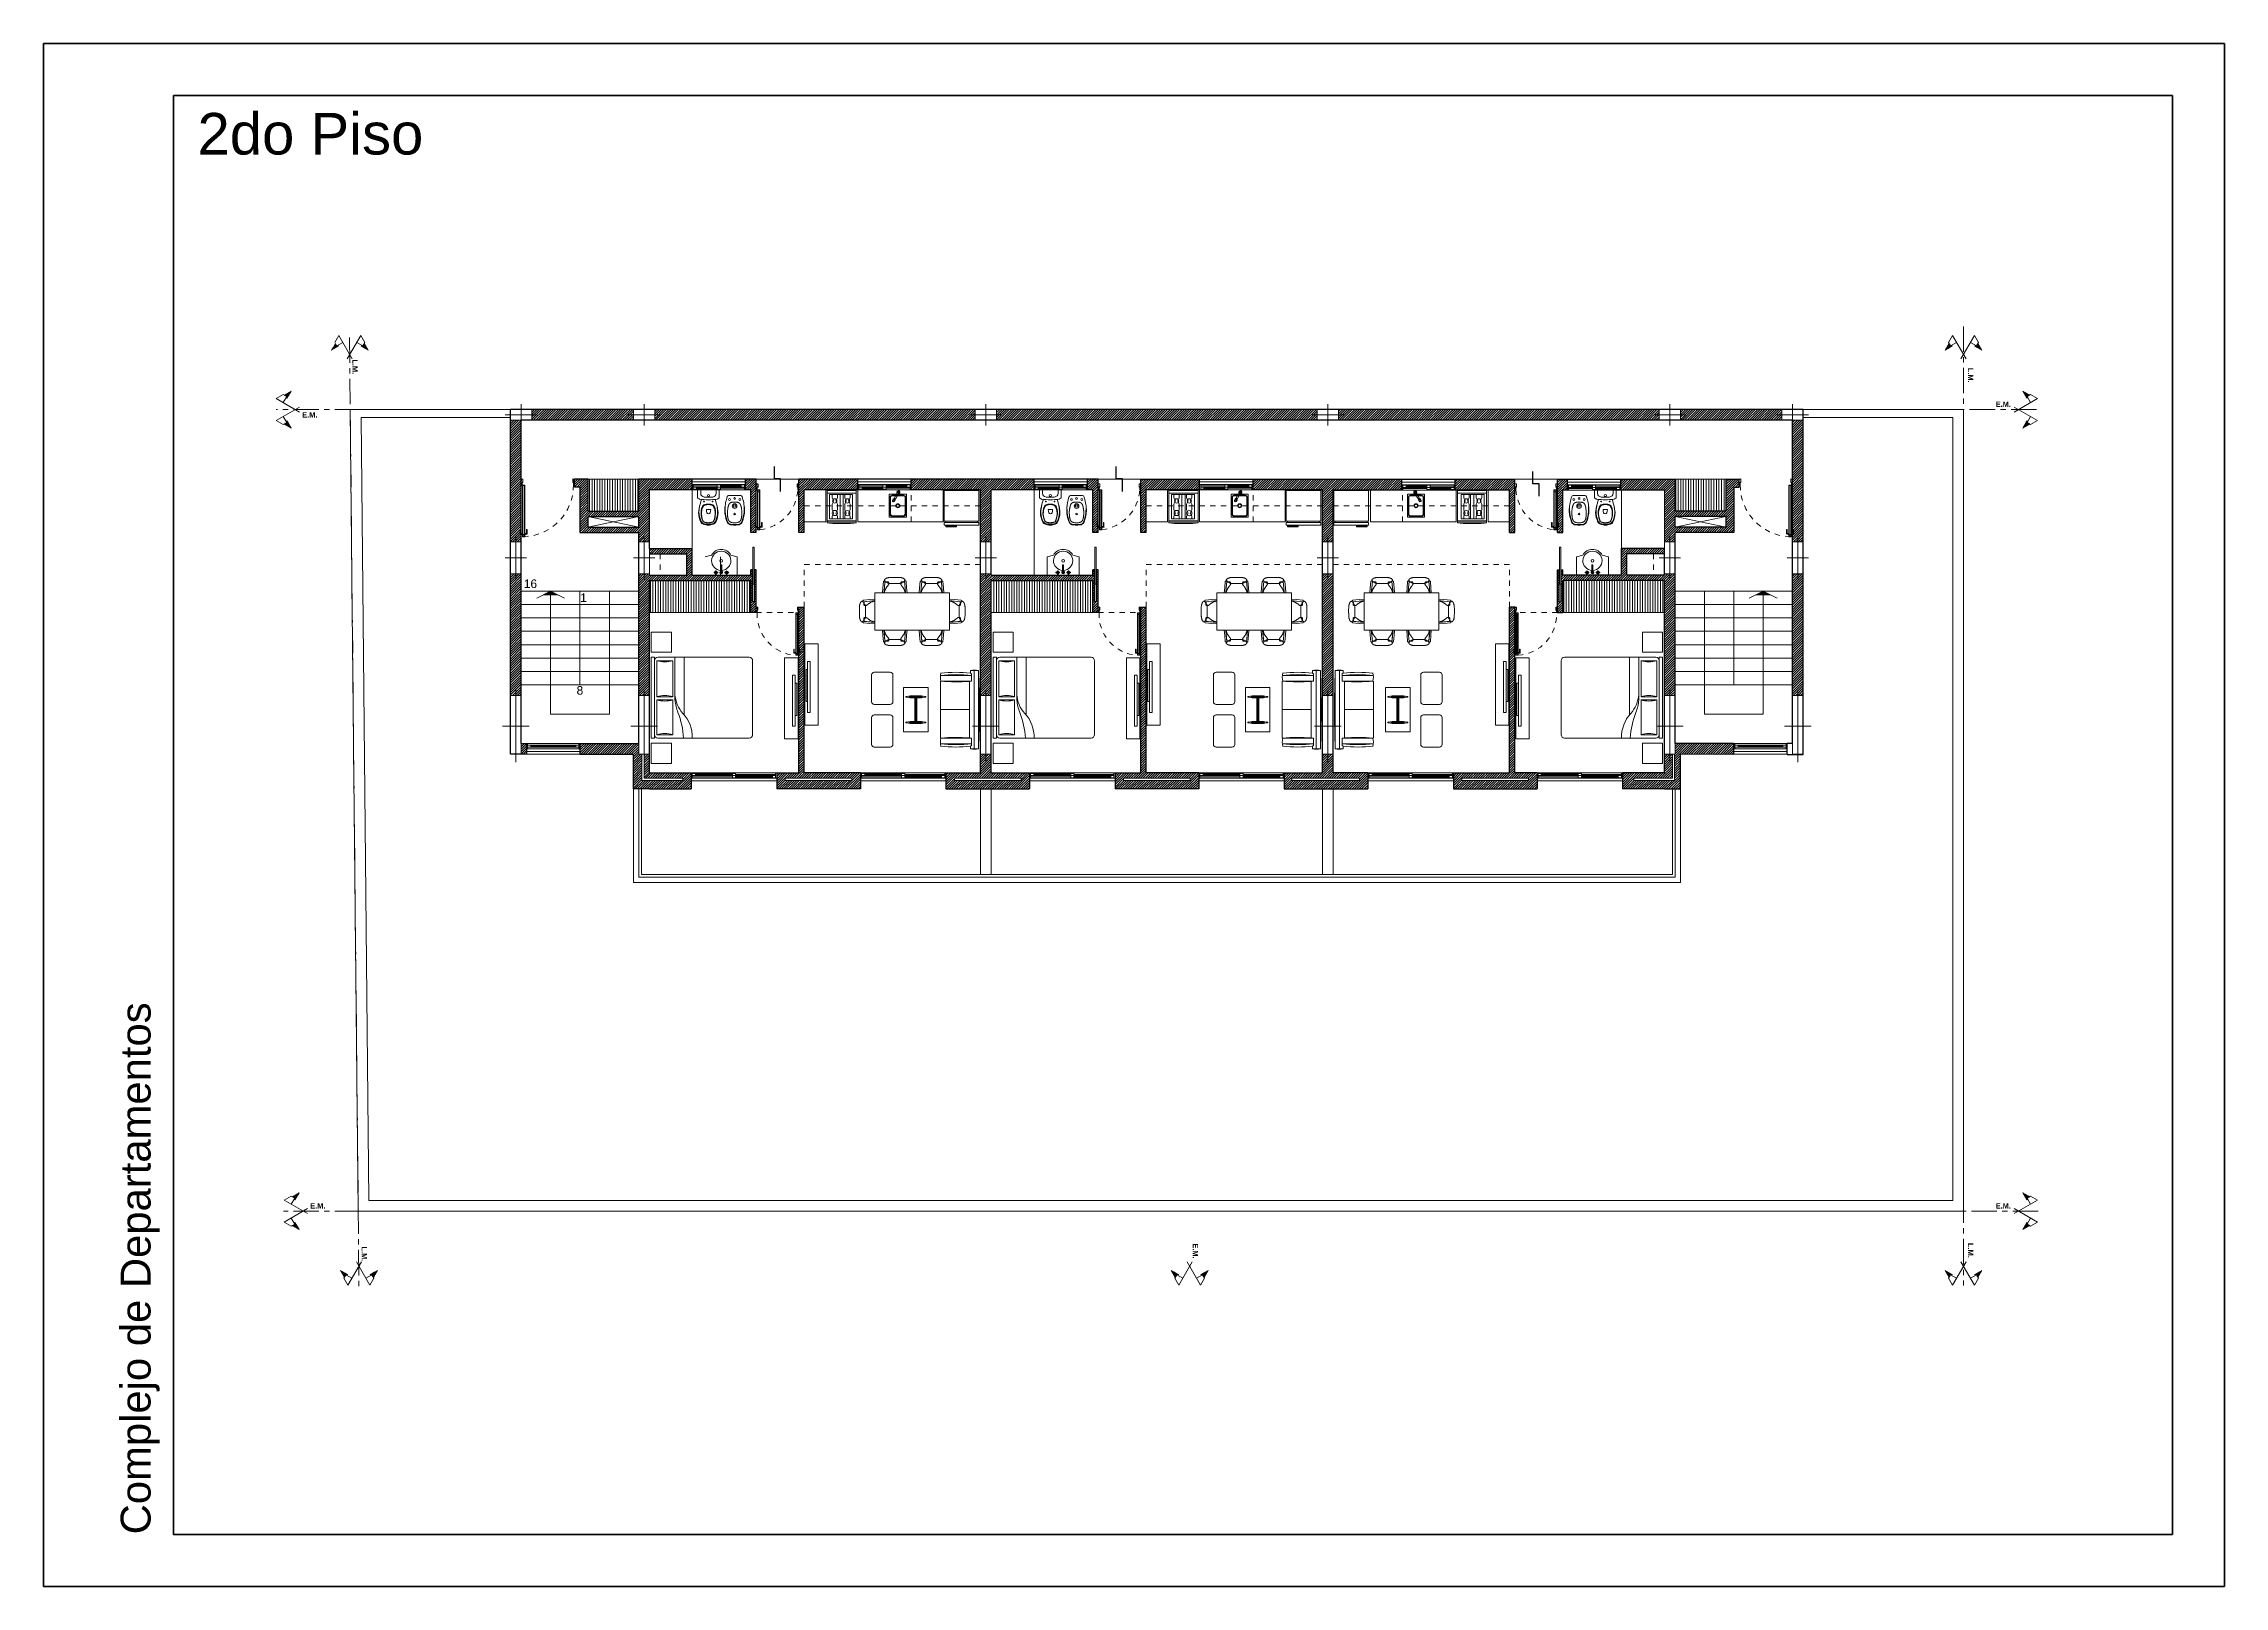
# Model space of a CAD drawing. Header units: millimetres. Extents: x 5985 to 6342, y 1020 to 1088.
# Drawn here: x 6185.45 to 6226.28, y 1055.51 to 1084.38 of the extents above; entities that cross this region are included whole.
import ezdxf

# ---------------------------------------------------------------- set-up
doc = ezdxf.new("R2010")
doc.units = ezdxf.units.MM
for name, pattern in [('CENTER', [50.8, 31.75, -6.35, 6.35, -6.35]), ('HIDDEN2', [4.7625, 3.175, -1.5875]), ('JIS_02_0.7', [1.35, 0.75, -0.6])]:
    doc.linetypes.add(name, pattern=pattern)
for name, color, linetype, lineweight in [('0.25', 251, 'Continuous', 25), ('02_CIVIL_EXIST', 18, 'Continuous', 30), ('03_CIVIL EXIST A DECLARAR', 6, 'Continuous', 15), ('07_CIVIL VISTAS MEDIA', 251, 'Continuous', 5), ('08_CIVIL VISTAS FINO', 143, 'Continuous', 9), ('09_CIVIL PROYECCIONES', 230, 'Continuous', 5), ('10_CIVIL EJES', 230, 'CENTER', 15), ('12_HATCH', 254, 'Continuous', 9), ('12_TEXTOS', 150, 'Continuous', 40), ('COLUMNAS_EJES', 252, 'Continuous', 9), ('MISC MUEBLES', 143, 'Continuous', 9), ('MUROS', 131, 'Continuous', 9), ('PILAR_HORMIGON', 2, 'Continuous', 20)]:
    doc.layers.add(name, color=color, linetype=linetype, lineweight=lineweight)
doc.layers.add('Paredes', color=250, linetype='Continuous')
doc.styles.add('JDS1', font='GOTHICB.TTF')
doc.styles.add('Swis721 BT', font='swiss.ttf')
pattern_1 = [(45, (-96.493777, -188.426323), (-0.0224506403, 0.0224506403), [])]
pattern_2 = [(45, (5091.776482, 1251.152985), (-0.0224506403, 0.0224506403), [])]
pattern_3 = [(45, (5258.260476, 1146.36072), (-0.0224506403, 0.0224506403), [])]
pattern_4 = [(90, (5257.979322, 1146.36072), (-0.047625, 0), [])]

# ---------------------------------------------------------------- blocks, each defined once
blk = doc.blocks.new('PUERTA 1M')
at = {"layer": '09_CIVIL PROYECCIONES', "linetype": 'JIS_02_0.7', "ltscale": 0.1}
blk.add_arc((938.861, -15.112), 0.962, 179.4154, 266.9577, dxfattribs=at)
at = {"layer": 'MISC MUEBLES'}
for p, q in [((937.878, -14.998), (937.878, -15.029)), ((937.878, -15.029), (937.882, -15.029)), ((937.878, -15.073), (937.878, -15.102)), ((937.878, -15.073), (937.882, -15.073)), ((937.882, -14.998), (937.882, -15.029)), ((937.882, -15.073), (937.882, -15.102)), ((937.883, -14.994), (937.907, -14.994)), ((937.883, -14.997), (937.907, -14.997)), ((937.883, -15.103), (937.894, -15.103)), ((937.895, -15.102), (937.895, -15.059)), ((937.898, -15.102), (937.898, -15.059)), ((937.901, -15.053), (937.908, -15.053)), ((937.901, -15.057), (937.909, -15.057)), ((937.908, -15.053), (937.908, -14.998)), ((937.912, -15.054), (937.912, -14.998)), ((938.845, -15.054), (938.845, -14.998)), ((938.856, -15.057), (938.847, -15.057)), ((938.849, -15.053), (938.849, -14.998)), ((938.856, -15.053), (938.849, -15.053)), ((938.874, -14.994), (938.85, -14.994)), ((938.874, -14.997), (938.85, -14.997)), ((938.858, -15.102), (938.858, -15.059)), ((938.862, -15.102), (938.862, -15.059)), ((938.874, -15.103), (938.863, -15.103)), ((938.875, -14.998), (938.875, -15.029)), ((938.878, -15.029), (938.875, -15.029)), ((938.878, -15.073), (938.875, -15.073)), ((938.875, -15.073), (938.875, -15.102)), ((938.878, -14.998), (938.878, -15.029)), ((938.878, -15.073), (938.878, -15.102)), ((937.883, -15.107), (937.894, -15.107)), ((938.855, -15.107), (938.81, -15.107)), ((938.81, -15.107), (938.81, -16.073)), ((938.848, -15.114), (938.816, -15.114)), ((938.816, -15.114), (938.816, -16.073)), ((938.847, -15.115), (938.817, -15.115)), ((938.817, -15.115), (938.817, -15.144)), ((938.818, -16.033), (938.818, -15.115)), ((938.846, -15.115), (938.846, -16.033)), ((938.847, -15.144), (938.847, -15.115)), ((938.848, -15.114), (938.848, -16.073)), ((938.855, -15.107), (938.855, -16.073)), ((938.874, -15.107), (938.863, -15.107)), ((938.779, -15.941), (938.768, -15.941)), ((938.768, -15.941), (938.768, -16.021)), ((938.774, -16.026), (938.802, -16.026)), ((938.779, -16.021), (938.779, -15.941)), ((938.779, -16.016), (938.802, -16.016)), ((938.808, -16.005), (938.802, -16.005)), ((938.802, -16.005), (938.802, -16.037)), ((938.802, -16.037), (938.808, -16.037)), ((938.808, -16.037), (938.808, -16.005)), ((938.855, -16.073), (938.81, -16.073)), ((938.848, -16.066), (938.816, -16.066)), ((938.817, -16.065), (938.817, -16.036)), ((938.817, -16.036), (938.847, -16.036)), ((938.847, -16.065), (938.817, -16.065)), ((938.846, -16.033), (938.818, -16.033)), ((938.847, -16.036), (938.847, -16.065)), ((938.856, -16.037), (938.856, -16.005)), ((938.856, -16.005), (938.862, -16.005)), ((938.862, -16.037), (938.856, -16.037)), ((938.862, -16.005), (938.862, -16.037)), ((938.885, -16.016), (938.862, -16.016)), ((938.891, -16.026), (938.862, -16.026)), ((938.885, -16.021), (938.885, -15.941)), ((938.885, -15.941), (938.896, -15.941)), ((938.896, -15.941), (938.896, -16.021))]:
    blk.add_line(p, q, dxfattribs=at)
blk.add_circle((938.861, -15.112), 0.0036, dxfattribs=at)
for centre, radius, start, end in [((937.883, -14.998), 0.00448, 90, 180), ((937.883, -15.102), 0.00448, 180, 270), ((937.883, -14.998), 0.00112, 90, 180), ((937.883, -15.102), 0.00112, 180, 270), ((937.894, -15.102), 0.00448, 270, 0), ((937.894, -15.102), 0.00112, 270, 0), ((937.901, -15.059), 0.0056, 90, 180), ((937.901, -15.059), 0.00224, 90, 180), ((937.907, -14.998), 0.00448, 8.602, 90), ((937.907, -14.998), 0.00112, 8.602, 90), ((937.909, -15.054), 0.00224, 270, 8.602), ((938.85, -14.998), 0.00448, 90, 171.398), ((938.847, -15.054), 0.00224, 171.398, 270), ((938.85, -14.998), 0.00112, 90, 171.398), ((938.856, -15.059), 0.0056, 0, 90), ((938.856, -15.059), 0.00224, 0, 90), ((938.863, -15.102), 0.00448, 180, 270), ((938.863, -15.102), 0.00112, 180, 270), ((938.874, -14.998), 0.00448, 0, 90), ((938.874, -14.998), 0.00112, 0, 90), ((938.874, -15.102), 0.00112, 270, 0), ((938.874, -15.102), 0.00448, 270, 0), ((938.774, -16.021), 0.00537, 180, 0), ((938.891, -16.021), 0.00537, 180, 0)]:
    blk.add_arc(centre, radius, start, end, dxfattribs=at)
blk = doc.blocks.new('Ejes de la columna')
at = {"layer": 'COLUMNAS_EJES'}
for p, q in [((0, -0.5), (0, 0.5)), ((-0.5, 0), (0.5, 0))]:
    blk.add_line(p, q, dxfattribs=at)
blk = doc.blocks.new('ventana 1.6')
at = {"layer": '07_CIVIL VISTAS MEDIA', "linetype": 'Continuous'}
for p, q in [((925.612, -27.265), (924.012, -27.265)), ((925.612, -27.265), (924.012, -27.265)), ((924.782, -27.14), (924.092, -27.14)), ((924.092, -27.14), (924.782, -27.14)), ((924.782, -27.15), (924.092, -27.15)), ((924.097, -27.14), (924.097, -27.15)), ((924.777, -27.14), (924.777, -27.15)), ((925.532, -27.18), (924.842, -27.18)), ((924.842, -27.18), (925.532, -27.18)), ((925.532, -27.19), (924.842, -27.19)), ((924.847, -27.18), (924.847, -27.19)), ((925.527, -27.18), (925.527, -27.19))]:
    blk.add_line(p, q, dxfattribs=at)
at = {"layer": '09_CIVIL PROYECCIONES', "linetype": 'Continuous'}
for p, q in [((925.612, -27.115), (924.012, -27.115)), ((925.612, -27.115), (924.012, -27.115)), ((924.032, -27.115), (924.012, -27.115)), ((924.012, -27.215), (924.012, -27.115)), ((924.012, -27.215), (924.012, -27.115)), ((924.032, -27.215), (924.012, -27.215)), ((925.592, -27.115), (924.032, -27.115)), ((924.032, -27.215), (924.032, -27.115)), ((924.782, -27.185), (924.032, -27.185)), ((924.032, -27.215), (925.592, -27.215)), ((924.037, -27.125), (924.087, -27.125)), ((924.087, -27.165), (924.037, -27.165)), ((924.087, -27.125), (924.787, -27.125)), ((924.787, -27.165), (924.087, -27.165)), ((924.092, -27.16), (924.092, -27.13)), ((924.092, -27.14), (924.092, -27.145)), ((924.092, -27.14), (924.092, -27.15)), ((924.782, -27.16), (924.782, -27.13)), ((924.782, -27.145), (924.782, -27.14)), ((924.782, -27.14), (924.782, -27.15)), ((924.782, -27.2), (924.782, -27.17)), ((924.787, -27.125), (924.837, -27.125)), ((924.837, -27.165), (924.787, -27.165)), ((924.837, -27.165), (924.787, -27.165)), ((924.787, -27.205), (924.837, -27.205)), ((925.537, -27.165), (924.837, -27.165)), ((924.837, -27.205), (925.537, -27.205)), ((924.842, -27.16), (924.842, -27.13)), ((924.842, -27.145), (925.592, -27.145)), ((924.842, -27.2), (924.842, -27.17)), ((924.842, -27.18), (924.842, -27.185)), ((924.842, -27.18), (924.842, -27.19)), ((925.532, -27.2), (925.532, -27.17)), ((925.532, -27.185), (925.532, -27.18)), ((925.532, -27.18), (925.532, -27.19)), ((925.587, -27.165), (925.537, -27.165)), ((925.537, -27.205), (925.587, -27.205)), ((925.592, -27.115), (925.612, -27.115)), ((925.592, -27.115), (925.592, -27.215)), ((925.592, -27.215), (925.612, -27.215)), ((925.612, -27.215), (925.612, -27.115)), ((925.612, -27.165), (925.612, -27.115)), ((925.612, -27.165), (925.612, -27.215))]:
    blk.add_line(p, q, dxfattribs=at)
for centre, start, end in [((924.037, -27.13), 90, 180), ((924.037, -27.16), 180, 270), ((924.087, -27.13), 0, 90), ((924.087, -27.16), 270, 0), ((924.787, -27.13), 90, 180), ((924.787, -27.16), 180, 270), ((924.787, -27.17), 90, 180), ((924.787, -27.2), 180, 270), ((924.837, -27.13), 0, 90), ((924.837, -27.16), 270, 0), ((924.837, -27.17), 0, 90), ((924.837, -27.2), 270, 0), ((925.537, -27.17), 90, 180), ((925.537, -27.2), 180, 270), ((925.587, -27.17), 0, 90), ((925.587, -27.2), 270, 0)]:
    blk.add_arc(centre, 0.005, start, end, dxfattribs=at)
blk = doc.blocks.new('z')
at = {"layer": '0.25'}
for p, q in [((3164.395, 594.039), (3164.395, 594.114)), ((3164.395, 594.114), (3164.545, 594.114)), ((3164.245, 594.039), (3164.395, 594.039))]:
    blk.add_line(p, q, dxfattribs=at)
blk = doc.blocks.new('1.4')
at = {"layer": '07_CIVIL VISTAS MEDIA', "linetype": 'Continuous'}
for p, q in [((931.51, -69.806), (930.51, -69.806)), ((930.59, -69.881), (930.98, -69.881)), ((930.59, -69.891), (930.98, -69.891)), ((930.98, -69.891), (930.59, -69.891)), ((930.595, -69.891), (930.595, -69.881)), ((930.975, -69.891), (930.975, -69.881)), ((931.04, -69.921), (931.43, -69.921)), ((931.04, -69.931), (931.43, -69.931)), ((931.43, -69.931), (931.04, -69.931)), ((931.045, -69.931), (931.045, -69.921)), ((931.425, -69.931), (931.425, -69.921))]:
    blk.add_line(p, q, dxfattribs=at)
at = {"layer": '09_CIVIL PROYECCIONES', "linetype": 'Continuous'}
for p, q in [((930.53, -69.856), (930.51, -69.856)), ((930.51, -69.856), (930.51, -69.956)), ((930.51, -69.906), (930.51, -69.856)), ((930.51, -69.906), (930.51, -69.956)), ((930.51, -69.956), (931.51, -69.956)), ((930.51, -69.956), (931.51, -69.956)), ((930.53, -69.956), (930.51, -69.956)), ((931.49, -69.856), (930.53, -69.856)), ((930.53, -69.956), (930.53, -69.856)), ((930.98, -69.926), (930.53, -69.926)), ((930.53, -69.956), (931.49, -69.956)), ((930.585, -69.866), (930.535, -69.866)), ((930.535, -69.906), (930.585, -69.906)), ((930.985, -69.866), (930.585, -69.866)), ((930.585, -69.906), (930.985, -69.906)), ((930.59, -69.871), (930.59, -69.901)), ((930.59, -69.891), (930.59, -69.881)), ((930.59, -69.886), (930.59, -69.891)), ((930.98, -69.871), (930.98, -69.901)), ((930.98, -69.891), (930.98, -69.881)), ((930.98, -69.891), (930.98, -69.886)), ((930.98, -69.911), (930.98, -69.941)), ((931.035, -69.866), (930.985, -69.866)), ((930.985, -69.906), (931.035, -69.906)), ((930.985, -69.906), (931.035, -69.906)), ((931.035, -69.946), (930.985, -69.946)), ((931.035, -69.906), (931.435, -69.906)), ((931.435, -69.946), (931.035, -69.946)), ((931.04, -69.871), (931.04, -69.901)), ((931.04, -69.886), (931.49, -69.886)), ((931.04, -69.911), (931.04, -69.941)), ((931.04, -69.931), (931.04, -69.921)), ((931.04, -69.926), (931.04, -69.931)), ((931.43, -69.911), (931.43, -69.941)), ((931.43, -69.931), (931.43, -69.921)), ((931.43, -69.931), (931.43, -69.926)), ((931.435, -69.906), (931.485, -69.906)), ((931.485, -69.946), (931.435, -69.946)), ((931.49, -69.856), (931.51, -69.856)), ((931.49, -69.856), (931.49, -69.956)), ((931.49, -69.956), (931.51, -69.956)), ((931.51, -69.856), (931.51, -69.956)), ((931.51, -69.856), (931.51, -69.956))]:
    blk.add_line(p, q, dxfattribs=at)
for centre, start, end in [((930.535, -69.871), 90, 180), ((930.535, -69.901), 180, 270), ((930.585, -69.871), 0, 90), ((930.585, -69.901), 270, 0), ((930.985, -69.871), 90, 180), ((930.985, -69.901), 180, 270), ((930.985, -69.911), 90, 180), ((930.985, -69.941), 180, 270), ((931.035, -69.871), 0, 90), ((931.035, -69.901), 270, 0), ((931.035, -69.911), 0, 90), ((931.035, -69.941), 270, 0), ((931.435, -69.911), 90, 180), ((931.435, -69.941), 180, 270), ((931.485, -69.911), 0, 90), ((931.485, -69.941), 270, 0)]:
    blk.add_arc(centre, 0.005, start, end, dxfattribs=at)

msp = doc.modelspace()

# ---------------------------------------------------------------- hatches: boundary and pattern name
at = {"layer": '03_CIVIL EXIST A DECLARAR'}
h = msp.add_hatch(color=256, dxfattribs=at)
h.dxf.hatch_style = 1
h.paths.add_polyline_path([(6194.942, 1074.135), (6194.806, 1074.067), (6194.942, 1074.067)])
h.paths.add_polyline_path([(6194.942, 1074.135), (6194.942, 1074.067), (6195.077, 1074.067)])
h = msp.add_hatch(color=256, dxfattribs=at)
h.dxf.hatch_style = 1
h.paths.add_polyline_path([(6217.642, 1074.135), (6217.777, 1074.067), (6217.642, 1074.067)])
h.paths.add_polyline_path([(6217.642, 1074.135), (6217.642, 1074.067), (6217.506, 1074.067)])
at = {"layer": '07_CIVIL VISTAS MEDIA', "linetype": 'ByBlock', "lineweight": 9}
h = msp.add_hatch(dxfattribs=at)
h.set_pattern_fill('LINE', color=256, scale=0.09375, angle=420, style=0)
h.set_pattern_definition([(120, (6215.340314, 1497.750806), (0.0101487352, 0.005859375), [])])
h.paths.add_polyline_path([(6190.913, 1078.775), (6190.941, 1078.726), (6190.962, 1078.738), (6190.972, 1078.722), (6190.837, 1078.644)])
h = msp.add_hatch(dxfattribs=at)
h.set_pattern_fill('LINE', color=256, scale=0.09375, angle=420, style=0)
h.set_pattern_definition([(60, (6141.646895, 1497.750806), (-0.0101487352, 0.005859375), [])])
h.paths.add_polyline_path([(6191.528, 1078.644), (6191.394, 1078.722), (6191.403, 1078.738), (6191.425, 1078.726), (6191.453, 1078.775)])
h = msp.add_hatch(dxfattribs=at)
h.set_pattern_fill('LINE', color=256, scale=0.09375, angle=600, style=0)
h.set_pattern_definition([(240, (6270.927721, 656.450392), (0.0101487352, -0.005859375), [])])
h.paths.add_polyline_path([(6221.046, 1078.644), (6221.181, 1078.722), (6221.171, 1078.738), (6221.15, 1078.726), (6221.121, 1078.775)])
h = msp.add_hatch(dxfattribs=at)
h.set_pattern_fill('LINE', color=256, scale=0.09375, angle=600, style=0)
h.set_pattern_definition([(300, (6197.234303, 656.450392), (-0.0101487352, -0.005859375), [])])
h.paths.add_polyline_path([(6221.662, 1078.775), (6221.634, 1078.726), (6221.612, 1078.738), (6221.603, 1078.722), (6221.737, 1078.644)])
h = msp.add_hatch(dxfattribs=at)
h.set_pattern_fill('LINE', color=256, scale=0.09375, angle=510, style=0)
h.set_pattern_definition([(210, (5769.07712, 1099.792124), (-0.005859375, 0.0101487352), [])])
h.paths.add_polyline_path([(6189.953, 1077.805), (6190.002, 1077.777), (6189.99, 1077.755), (6190.006, 1077.746), (6190.084, 1077.88)])
h = msp.add_hatch(dxfattribs=at)
h.set_pattern_fill('LINE', color=256, scale=0.09375, angle=690, style=0)
h.set_pattern_definition([(30, (6643.507757, 1053.377337), (0.005859375, -0.0101487352), [])])
h.paths.add_polyline_path([(6222.632, 1077.805), (6222.583, 1077.777), (6222.595, 1077.755), (6222.579, 1077.746), (6222.501, 1077.88)])
at = {"layer": '07_CIVIL VISTAS MEDIA'}
h = msp.add_hatch(dxfattribs=at)
h.set_pattern_fill('ANSI31', color=18, scale=0.01)
h.set_pattern_definition(pattern_1)
h.paths.add_polyline_path([(6218.392, 1077.335), (6218.192, 1077.335), (6218.192, 1075.288), (6218.209, 1075.288), (6218.209, 1075.202), (6218.192, 1075.202), (6218.192, 1075.06), (6218.392, 1075.06)])
h.paths.add_polyline_path([(6217.992, 1077.535), (6216.092, 1077.535), (6216.092, 1077.335), (6217.992, 1077.335)])
h.paths.add_polyline_path([(6215.692, 1077.535), (6209.692, 1077.535), (6209.692, 1077.335), (6215.692, 1077.335)])
h.paths.add_polyline_path([(6209.292, 1077.535), (6203.292, 1077.535), (6203.292, 1077.335), (6209.292, 1077.335)])
h.paths.add_polyline_path([(6202.892, 1077.535), (6196.892, 1077.535), (6196.892, 1077.335), (6202.892, 1077.335)])
h.paths.add_polyline_path([(6196.492, 1077.535), (6194.592, 1077.535), (6194.592, 1077.335), (6196.492, 1077.335)])
h.paths.add_polyline_path([(6194.392, 1077.335), (6194.192, 1077.335), (6194.192, 1075.06), (6194.392, 1075.06), (6194.392, 1075.202), (6194.374, 1075.202), (6194.374, 1075.288), (6194.392, 1075.288)])
h.paths.add_polyline_path([(6194.392, 1074.46), (6194.192, 1074.46), (6194.192, 1072.185), (6194.392, 1072.185)])
at = {"layer": '07_CIVIL VISTAS MEDIA', "linetype": 'ByBlock', "lineweight": 9}
h = msp.add_hatch(dxfattribs=at)
h.set_pattern_fill('LINE', color=256, scale=0.09375, angle=510, style=0)
h.set_pattern_definition([(150, (5769.07712, 1026.098705), (-0.005859375, -0.0101487352), [])])
h.paths.add_polyline_path([(6190.084, 1077.189), (6190.006, 1077.324), (6189.99, 1077.314), (6190.002, 1077.293), (6189.953, 1077.264)])
h = msp.add_hatch(dxfattribs=at)
h.set_pattern_fill('LINE', color=256, scale=0.09375, angle=690, style=0)
h.set_pattern_definition([(330, (6643.507757, 1127.070756), (0.005859375, 0.0101487352), [])])
h.paths.add_polyline_path([(6222.501, 1077.189), (6222.579, 1077.324), (6222.595, 1077.314), (6222.583, 1077.293), (6222.632, 1077.264)])
at = {"layer": '07_CIVIL VISTAS MEDIA'}
h = msp.add_hatch(dxfattribs=at)
h.set_pattern_fill('ANSI31', color=18, scale=0.01)
h.set_pattern_definition(pattern_1)
h.paths.add_polyline_path([(6194.492, 1071.285), (6194.392, 1071.285), (6194.392, 1071.085), (6194.492, 1071.085)])
h.paths.add_polyline_path([(6210.876, 1076.035), (6210.876, 1076.235), (6208.092, 1076.235), (6208.092, 1076.035), (6209.392, 1076.035), (6209.392, 1075.06), (6209.592, 1075.06), (6209.592, 1076.035)])
h.paths.add_polyline_path([(6212.892, 1076.035), (6212.892, 1075.235), (6212.992, 1075.235), (6212.992, 1076.235), (6211.876, 1076.235), (6211.876, 1076.035)])
h = msp.add_hatch(dxfattribs=at)
h.set_pattern_fill('ANSI31', color=18, scale=0.01)
h.set_pattern_definition(pattern_1)
h.paths.add_polyline_path([(6196.592, 1076.235), (6196.592, 1075.635), (6195.642, 1075.635), (6195.642, 1076.235), (6195.392, 1076.235), (6195.392, 1076.085), (6195.492, 1076.085), (6195.492, 1075.235), (6196.592, 1075.235), (6196.592, 1075.06), (6196.792, 1075.06), (6196.792, 1076.035), (6197.592, 1076.035), (6197.592, 1076.235)])
h.paths.add_polyline_path([(6196.592, 1075.335), (6195.642, 1075.335), (6195.642, 1075.535), (6196.592, 1075.535)], flags=16)
h = msp.add_hatch(dxfattribs=at)
h.set_pattern_fill('ANSI31', color=18, scale=0.01)
h.set_pattern_definition(pattern_3)
h.paths.add_polyline_path([(6207.092, 1076.235), (6205.992, 1076.235), (6205.992, 1075.235), (6206.092, 1075.235), (6206.092, 1076.035), (6207.092, 1076.035)])
h.paths.add_polyline_path([(6209.592, 1074.46), (6209.392, 1074.46), (6209.392, 1072.185), (6209.592, 1072.185)])
h.paths.add_polyline_path([(6213.41, 1070.735), (6212.992, 1070.735), (6212.992, 1072.977), (6212.981, 1072.977, -0.414214), (6212.976, 1072.982), (6212.976, 1073.054), (6212.986, 1073.054), (6212.986, 1072.987), (6212.992, 1072.987), (6212.992, 1073.835), (6212.892, 1073.835), (6212.892, 1070.735), (6211.843, 1070.735), (6211.843, 1070.435), (6213.41, 1070.435)])
h.paths.add_polyline_path([(6212.003, 1070.595), (6212.003, 1070.635), (6213.25, 1070.635), (6213.25, 1070.595)], flags=16)
h.paths.add_polyline_path([(6210.243, 1070.735), (6209.592, 1070.735), (6209.592, 1071.085), (6209.392, 1071.085), (6209.392, 1070.735), (6208.676, 1070.735), (6208.676, 1070.435), (6210.243, 1070.435)])
h.paths.add_polyline_path([(6210.083, 1070.635), (6210.083, 1070.595), (6208.816, 1070.595), (6208.816, 1070.635)], flags=16)
h.paths.add_polyline_path([(6205.192, 1076.235), (6204.992, 1076.235), (6204.992, 1076.035), (6205.092, 1076.035), (6205.092, 1075.235), (6205.192, 1075.235)])
h.paths.add_polyline_path([(6205.174, 1075.419), (6205.185, 1075.419), (6205.185, 1075.338, -1), (6205.174, 1075.338)], flags=16)
h.paths.add_polyline_path([(6203.992, 1076.235), (6201.692, 1076.235), (6201.692, 1076.035), (6202.992, 1076.035), (6202.992, 1075.06), (6203.192, 1075.06), (6203.192, 1076.035), (6203.992, 1076.035)])
h.paths.add_polyline_path([(6200.692, 1076.235), (6199.592, 1076.235), (6199.592, 1075.235), (6199.692, 1075.235), (6199.692, 1076.035), (6200.692, 1076.035)])
h.paths.add_polyline_path([(6198.792, 1076.235), (6198.592, 1076.235), (6198.592, 1076.035), (6198.692, 1076.035), (6198.692, 1075.235), (6198.792, 1075.235), (6198.792, 1075.333), (6198.779, 1075.333, -0.414214), (6198.774, 1075.338), (6198.774, 1075.419), (6198.785, 1075.419), (6198.785, 1075.344), (6198.792, 1075.344)])
h.paths.add_polyline_path([(6200.742, 1070.735), (6199.692, 1070.735), (6199.692, 1073.835), (6199.592, 1073.835), (6199.592, 1072.987), (6199.598, 1072.987), (6199.598, 1073.054), (6199.607, 1073.054), (6199.607, 1072.982, -0.414214), (6199.603, 1072.977), (6199.592, 1072.977), (6199.592, 1070.735), (6199.175, 1070.735), (6199.175, 1070.435), (6200.742, 1070.435)])
h.paths.add_polyline_path([(6200.582, 1070.635), (6200.582, 1070.595), (6199.335, 1070.595), (6199.335, 1070.635)], flags=16)
h = msp.add_hatch(dxfattribs=at)
h.set_pattern_fill('ANSI31', color=18, scale=0.01)
h.set_pattern_definition(pattern_1)
h.paths.add_polyline_path([(6215.992, 1076.235), (6214.976, 1076.235), (6214.976, 1076.035), (6215.792, 1076.035), (6215.792, 1075.06), (6215.992, 1075.06), (6215.992, 1075.235), (6217.092, 1075.235), (6217.092, 1076.085), (6217.192, 1076.085), (6217.192, 1076.235), (6216.942, 1076.235), (6216.942, 1075.635), (6215.992, 1075.635)])
h.paths.add_polyline_path([(6215.992, 1075.535), (6216.942, 1075.535), (6216.942, 1075.335), (6215.992, 1075.335)], flags=16)
h.paths.add_polyline_path([(6215.992, 1074.46), (6215.792, 1074.46), (6215.792, 1074.435), (6215.092, 1074.435), (6215.092, 1074.835), (6215.792, 1074.835), (6215.792, 1074.935), (6214.992, 1074.935), (6214.992, 1074.435), (6213.892, 1074.435), (6213.892, 1074.535), (6213.862, 1074.535), (6213.862, 1073.935), (6213.822, 1073.935), (6213.822, 1074.535), (6213.792, 1074.535), (6213.792, 1073.735), (6213.892, 1073.735), (6213.892, 1074.335), (6215.792, 1074.335), (6215.792, 1072.185), (6215.992, 1072.185)])
h.paths.add_polyline_path([(6218.392, 1074.46), (6218.192, 1074.46), (6218.192, 1072.185), (6218.392, 1072.185)])
h.paths.add_polyline_path([(6217.092, 1071.285), (6215.992, 1071.285), (6215.992, 1071.086), (6215.982, 1071.086), (6215.982, 1070.595), (6215.218, 1070.595), (6215.218, 1070.635), (6215.942, 1070.635), (6215.942, 1071.086), (6215.792, 1071.086), (6215.792, 1070.735), (6215.008, 1070.735), (6215.008, 1070.635), (6215.008, 1070.435), (6215.792, 1070.435), (6215.792, 1070.435), (6216.092, 1070.435), (6216.092, 1071.085), (6217.092, 1071.082)])
h = msp.add_hatch(dxfattribs=at)
h.set_pattern_fill('ANSI31', color=18, scale=0.01)
h.set_pattern_definition(pattern_1)
h.paths.add_polyline_path([(6213.892, 1076.035), (6213.976, 1076.035), (6213.976, 1076.235), (6213.792, 1076.235), (6213.792, 1075.344), (6213.799, 1075.344), (6213.799, 1075.419), (6213.809, 1075.419), (6213.809, 1075.338, -0.414214), (6213.804, 1075.333), (6213.792, 1075.333), (6213.792, 1075.235), (6213.892, 1075.235)])
h = msp.add_hatch(dxfattribs=at)
h.set_pattern_fill('ANSI31', color=18, scale=0.01)
h.set_pattern_definition(pattern_3)
h.paths.add_polyline_path([(6196.592, 1071.285), (6195.492, 1071.285), (6195.492, 1071.235), (6195.492, 1071.185), (6195.492, 1071.085), (6196.492, 1071.085), (6196.492, 1070.435), (6196.792, 1070.435), (6197.575, 1070.435), (6197.575, 1070.735), (6196.792, 1070.735), (6196.792, 1071.086), (6196.692, 1071.086), (6196.692, 1070.635), (6197.415, 1070.635), (6197.415, 1070.595), (6196.652, 1070.595), (6196.652, 1071.086), (6196.592, 1071.086)])
h.paths.add_polyline_path([(6203.909, 1070.735), (6203.192, 1070.735), (6203.192, 1071.085), (6202.992, 1071.085), (6202.992, 1070.735), (6202.342, 1070.735), (6202.342, 1070.435), (6203.909, 1070.435)])
h.paths.add_polyline_path([(6202.502, 1070.595), (6202.502, 1070.635), (6203.749, 1070.635), (6203.749, 1070.595)], flags=16)
h.paths.add_polyline_path([(6203.192, 1074.46), (6202.992, 1074.46), (6202.992, 1072.185), (6203.192, 1072.185)])
h.paths.add_polyline_path([(6196.994, 1074.435), (6196.994, 1074.835), (6197.492, 1074.835), (6197.492, 1074.435), (6196.995, 1074.435)], flags=17)
h.paths.add_polyline_path([(6196.792, 1074.435), (6196.792, 1074.46), (6196.592, 1074.46), (6196.592, 1072.185), (6196.792, 1072.185), (6196.792, 1074.335), (6198.692, 1074.335), (6198.692, 1073.735), (6198.792, 1073.735), (6198.792, 1073.765), (6198.792, 1074.535), (6198.762, 1074.535), (6198.762, 1073.935), (6198.722, 1073.935), (6198.722, 1074.535), (6198.692, 1074.535), (6198.692, 1074.435), (6197.592, 1074.435), (6197.592, 1074.935), (6196.792, 1074.935), (6196.792, 1074.835), (6196.994, 1074.835), (6196.994, 1074.435)])
h = msp.add_hatch(dxfattribs=at)
h.set_pattern_fill('ANSI31', color=18, scale=0.01)
h.set_pattern_definition(pattern_2)
h.paths.add_polyline_path([(6205.122, 1074.535), (6205.092, 1074.535), (6205.092, 1074.435), (6203.192, 1074.435), (6203.192, 1074.335), (6205.092, 1074.335), (6205.092, 1073.735), (6205.192, 1073.735), (6205.192, 1074.535), (6205.162, 1074.535), (6205.162, 1073.935), (6205.122, 1073.935)])
h = msp.add_hatch(dxfattribs=at)
h.set_pattern_fill('ANSI31', color=18, scale=0.01)
h.set_pattern_definition(pattern_2)
h.paths.add_polyline_path([(6206.092, 1073.835), (6205.992, 1073.835), (6205.992, 1070.735), (6205.509, 1070.735), (6205.509, 1070.635), (6205.509, 1070.435), (6206.906, 1070.435), (6206.906, 1070.595), (6205.669, 1070.595), (6205.669, 1070.635), (6206.906, 1070.635), (6206.906, 1070.735), (6206.092, 1070.735)])
h.paths.add_polyline_path([(6207.076, 1070.735), (6206.906, 1070.735), (6206.906, 1070.635), (6206.916, 1070.635), (6206.916, 1070.595), (6206.906, 1070.595), (6206.906, 1070.435), (6207.076, 1070.435)])
at = {"layer": '07_CIVIL VISTAS MEDIA', "linetype": 'ByBlock', "lineweight": 9}
h = msp.add_hatch(dxfattribs=at)
h.set_pattern_fill('LINE', color=256, scale=0.09375, angle=510, style=0)
h.set_pattern_definition([(150, (5769.22712, 1012.998705), (-0.005859375, -0.0101487352), [])])
h.paths.add_polyline_path([(6190.234, 1062.88), (6190.156, 1062.746), (6190.14, 1062.755), (6190.152, 1062.777), (6190.103, 1062.805)])
h = msp.add_hatch(dxfattribs=at)
h.set_pattern_fill('LINE', color=256, scale=0.09375, angle=690, style=0)
h.set_pattern_definition([(30, (6643.507757, 1038.377337), (0.005859375, -0.0101487352), [])])
h.paths.add_polyline_path([(6222.632, 1062.805), (6222.583, 1062.777), (6222.595, 1062.755), (6222.579, 1062.746), (6222.501, 1062.88)])
h = msp.add_hatch(dxfattribs=at)
h.set_pattern_fill('LINE', color=256, scale=0.09375, angle=510, style=0)
h.set_pattern_definition([(210, (5769.22712, 1086.692124), (-0.005859375, 0.0101487352), [])])
h.paths.add_polyline_path([(6190.103, 1062.264), (6190.152, 1062.293), (6190.14, 1062.314), (6190.156, 1062.324), (6190.234, 1062.189)])
h = msp.add_hatch(dxfattribs=at)
h.set_pattern_fill('LINE', color=256, scale=0.09375, angle=690, style=0)
h.set_pattern_definition([(330, (6643.507757, 1112.070756), (0.005859375, 0.0101487352), [])])
h.paths.add_polyline_path([(6222.501, 1062.189), (6222.579, 1062.324), (6222.595, 1062.314), (6222.583, 1062.293), (6222.632, 1062.264)])
h = msp.add_hatch(dxfattribs=at)
h.set_pattern_fill('LINE', color=256, scale=0.09375, angle=420, style=0)
h.set_pattern_definition([(120, (6215.510759, 1483.61917), (0.0101487352, 0.005859375), [])])
h.paths.add_polyline_path([(6191.083, 1061.295), (6191.111, 1061.344), (6191.133, 1061.331), (6191.142, 1061.348), (6191.008, 1061.425)])
h = msp.add_hatch(dxfattribs=at)
h.set_pattern_fill('LINE', color=256, scale=0.09375, angle=420, style=0)
h.set_pattern_definition([(60, (6141.81734, 1483.61917), (-0.0101487352, 0.005859375), [])])
h.paths.add_polyline_path([(6191.699, 1061.425), (6191.564, 1061.348), (6191.574, 1061.331), (6191.595, 1061.344), (6191.624, 1061.295)])
h = msp.add_hatch(dxfattribs=at)
h.set_pattern_fill('LINE', color=256, scale=0.09375, angle=600, style=0)
h.set_pattern_definition([(240, (6270.927721, 640.418655), (0.0101487352, -0.005859375), [])])
h.paths.add_polyline_path([(6221.046, 1061.425), (6221.181, 1061.347), (6221.171, 1061.331), (6221.15, 1061.344), (6221.121, 1061.295)])
h = msp.add_hatch(dxfattribs=at)
h.set_pattern_fill('LINE', color=256, scale=0.09375, angle=600, style=0)
h.set_pattern_definition([(300, (6197.234303, 640.418655), (-0.0101487352, -0.005859375), [])])
h.paths.add_polyline_path([(6221.662, 1061.295), (6221.634, 1061.344), (6221.612, 1061.331), (6221.603, 1061.347), (6221.737, 1061.425)])
at = {"layer": '12_HATCH'}
h = msp.add_hatch(dxfattribs=at)
h.set_pattern_fill('ANSI31', color=256, scale=0.015, angle=45)
h.set_pattern_definition([(90, (5257.983335, 1091.00462), (-0.047625, 0), [])])
h.paths.add_polyline_path([(6196.592, 1076.235), (6196.592, 1075.633), (6195.642, 1075.633), (6195.642, 1076.235)])
h = msp.add_hatch(dxfattribs=at)
h.set_pattern_fill('ANSI31', color=256, scale=0.015, angle=45)
h.set_pattern_definition(pattern_4)
h.paths.add_polyline_path([(6215.992, 1076.235), (6215.992, 1075.635), (6216.942, 1075.635), (6216.942, 1076.235)])
h = msp.add_hatch(dxfattribs=at)
h.set_pattern_fill('ANSI31', color=256, scale=0.015, angle=45)
h.set_pattern_definition(pattern_4)
h.paths.add_polyline_path([(6196.792, 1073.735), (6198.692, 1073.735), (6198.692, 1074.335), (6196.792, 1074.335)])
h = msp.add_hatch(dxfattribs=at)
h.set_pattern_fill('ANSI31', color=256, scale=0.015, angle=45)
h.set_pattern_definition(pattern_4)
h.paths.add_polyline_path([(6203.192, 1073.735), (6205.092, 1073.735), (6205.092, 1074.335), (6203.192, 1074.335)])
h = msp.add_hatch(dxfattribs=at)
h.set_pattern_fill('ANSI31', color=256, scale=0.015, angle=45)
h.set_pattern_definition(pattern_4)
h.paths.add_polyline_path([(6215.792, 1073.735), (6213.892, 1073.735), (6213.892, 1074.335), (6215.792, 1074.335)])
at = {"layer": '12_HATCH', "linetype": 'ByBlock', "lineweight": 9}
h = msp.add_hatch(dxfattribs=at)
h.set_pattern_fill('LINE', color=256, scale=0.09375, angle=420, style=0)
h.set_pattern_definition([(120, (6231.063575, 1483.619068), (0.0101487352, 0.005859375), [])])
h.paths.add_polyline_path([(6206.636, 1061.295), (6206.664, 1061.344), (6206.686, 1061.331), (6206.695, 1061.347), (6206.561, 1061.425)])
h = msp.add_hatch(dxfattribs=at)
h.set_pattern_fill('LINE', color=256, scale=0.09375, angle=420, style=0)
h.set_pattern_definition([(60, (6157.370156, 1483.619068), (-0.0101487352, 0.005859375), [])])
h.paths.add_polyline_path([(6207.252, 1061.425), (6207.117, 1061.347), (6207.127, 1061.331), (6207.148, 1061.344), (6207.176, 1061.295)])

# ---------------------------------------------------------------- linework, layer by layer
at = {"layer": '02_CIVIL_EXIST', "lineweight": 40}
for points in [[(6185.452, 1084.382), (6226.276, 1084.382), (6226.276, 1055.514), (6185.452, 1055.514)], [(6187.882, 1083.41), (6225.304, 1083.41), (6225.304, 1056.486), (6187.882, 1056.486)]]:
    msp.add_lwpolyline(points, close=True, dxfattribs=at)
at = {"layer": '03_CIVIL EXIST A DECLARAR'}
for p, q in [((6194.942, 1074.135), (6194.682, 1074.005)), ((6194.942, 1074.135), (6194.942, 1071.835)), ((6194.942, 1074.135), (6195.201, 1074.005)), ((6194.942, 1071.835), (6194.942, 1074.135)), ((6196.042, 1071.835), (6196.042, 1074.135)), ((6216.542, 1071.835), (6216.542, 1074.135)), ((6217.642, 1074.135), (6217.382, 1074.005)), ((6217.642, 1074.135), (6217.642, 1071.835)), ((6217.642, 1074.135), (6217.901, 1074.005)), ((6195.077, 1074.067), (6194.806, 1074.067)), ((6217.506, 1074.067), (6217.777, 1074.067)), ((6194.942, 1071.835), (6196.042, 1071.835)), ((6217.642, 1071.835), (6216.542, 1071.835)), ((6194.332, 1071.085), (6194.292, 1071.085)), ((6196.652, 1071.085), (6196.692, 1071.085)), ((6196.652, 1071.085), (6196.652, 1070.595)), ((6196.692, 1071.085), (6196.692, 1070.635)), ((6215.942, 1071.085), (6215.942, 1070.635)), ((6215.982, 1071.085), (6215.942, 1071.085)), ((6215.982, 1071.085), (6215.982, 1070.595)), ((6196.652, 1070.595), (6197.415, 1070.595)), ((6196.692, 1070.635), (6197.415, 1070.635)), ((6197.415, 1070.595), (6197.415, 1070.635)), ((6199.335, 1070.635), (6200.582, 1070.635)), ((6199.335, 1070.595), (6199.335, 1070.635)), ((6199.335, 1070.595), (6200.582, 1070.595)), ((6200.582, 1070.595), (6200.582, 1070.635)), ((6202.502, 1070.635), (6203.749, 1070.635)), ((6202.502, 1070.595), (6202.502, 1070.635)), ((6202.502, 1070.595), (6203.749, 1070.595)), ((6202.992, 1070.435), (6202.992, 1068.835)), ((6203.192, 1070.435), (6203.192, 1068.835)), ((6203.749, 1070.595), (6203.749, 1070.635)), ((6205.669, 1070.635), (6206.916, 1070.635)), ((6205.669, 1070.595), (6205.669, 1070.635)), ((6205.669, 1070.595), (6206.916, 1070.595)), ((6206.916, 1070.595), (6206.916, 1070.635)), ((6208.816, 1070.635), (6210.083, 1070.635)), ((6208.816, 1070.595), (6208.816, 1070.635)), ((6208.816, 1070.595), (6210.083, 1070.595)), ((6209.392, 1070.435), (6209.392, 1068.835)), ((6209.592, 1070.435), (6209.592, 1068.835)), ((6210.083, 1070.595), (6210.083, 1070.635)), ((6213.25, 1070.635), (6212.003, 1070.635)), ((6212.003, 1070.595), (6212.003, 1070.635)), ((6213.25, 1070.595), (6212.003, 1070.595)), ((6213.25, 1070.595), (6213.25, 1070.635)), ((6215.942, 1070.635), (6215.218, 1070.635)), ((6215.218, 1070.595), (6215.218, 1070.635)), ((6215.982, 1070.595), (6215.218, 1070.595)), ((6203.192, 1068.835), (6202.992, 1068.835)), ((6209.592, 1068.835), (6209.392, 1068.835))]:
    msp.add_line(p, q, dxfattribs=at)
at = {"layer": '07_CIVIL VISTAS MEDIA', "linetype": 'ByBlock', "lineweight": 9}
for p, q in [((6190.837, 1078.644), (6190.972, 1078.722)), ((6190.903, 1078.791), (6190.978, 1078.921)), ((6190.941, 1078.726), (6191.053, 1078.791)), ((6190.972, 1078.722), (6190.962, 1078.738)), ((6191.23, 1078.485), (6190.978, 1078.921)), ((6191.136, 1078.485), (6191.388, 1078.921)), ((6191.425, 1078.726), (6191.312, 1078.791)), ((6191.463, 1078.791), (6191.388, 1078.921)), ((6191.394, 1078.722), (6191.403, 1078.738)), ((6191.528, 1078.644), (6191.394, 1078.722)), ((6191.425, 1078.726), (6191.463, 1078.791)), ((6191.528, 1078.644), (6191.453, 1078.775)), ((6221.046, 1078.644), (6221.121, 1078.775)), ((6221.046, 1078.644), (6221.181, 1078.722)), ((6221.112, 1078.791), (6221.187, 1078.921)), ((6221.15, 1078.726), (6221.112, 1078.791)), ((6221.15, 1078.726), (6221.262, 1078.791)), ((6221.181, 1078.722), (6221.171, 1078.738)), ((6221.439, 1078.485), (6221.187, 1078.921)), ((6221.345, 1078.485), (6221.596, 1078.921)), ((6221.634, 1078.726), (6221.521, 1078.791)), ((6221.671, 1078.791), (6221.596, 1078.921)), ((6221.603, 1078.722), (6221.612, 1078.738)), ((6221.737, 1078.644), (6221.603, 1078.722)), ((6221.634, 1078.726), (6221.671, 1078.791)), ((6221.737, 1078.644), (6221.662, 1078.775)), ((6189.937, 1077.814), (6189.807, 1077.739)), ((6190.002, 1077.777), (6189.937, 1077.814)), ((6190.002, 1077.777), (6189.937, 1077.664)), ((6190.084, 1077.88), (6189.953, 1077.805)), ((6190.006, 1077.746), (6189.99, 1077.755)), ((6190.084, 1077.88), (6190.006, 1077.746)), ((6222.501, 1077.88), (6222.579, 1077.746)), ((6222.579, 1077.746), (6222.595, 1077.755)), ((6222.583, 1077.777), (6222.648, 1077.814)), ((6222.583, 1077.777), (6222.648, 1077.664)), ((6222.648, 1077.814), (6222.778, 1077.739)), ((6190.243, 1077.488), (6189.807, 1077.739)), ((6190.243, 1077.582), (6189.807, 1077.33)), ((6190.002, 1077.293), (6189.937, 1077.405)), ((6222.342, 1077.488), (6222.778, 1077.739)), ((6222.342, 1077.582), (6222.778, 1077.33)), ((6222.583, 1077.293), (6222.648, 1077.405)), ((6189.937, 1077.255), (6189.807, 1077.33)), ((6190.002, 1077.293), (6189.937, 1077.255)), ((6190.084, 1077.189), (6189.953, 1077.264)), ((6190.006, 1077.324), (6189.99, 1077.314)), ((6190.084, 1077.189), (6190.006, 1077.324)), ((6222.501, 1077.189), (6222.579, 1077.324)), ((6222.501, 1077.189), (6222.632, 1077.264)), ((6222.579, 1077.324), (6222.595, 1077.314)), ((6222.583, 1077.293), (6222.648, 1077.255)), ((6222.648, 1077.255), (6222.778, 1077.33)), ((6190.087, 1062.814), (6189.957, 1062.739)), ((6190.393, 1062.488), (6189.957, 1062.739)), ((6190.152, 1062.777), (6190.087, 1062.814)), ((6190.152, 1062.777), (6190.087, 1062.664)), ((6190.234, 1062.88), (6190.103, 1062.805)), ((6190.156, 1062.746), (6190.14, 1062.755)), ((6190.234, 1062.88), (6190.156, 1062.746)), ((6222.342, 1062.488), (6222.778, 1062.739)), ((6222.501, 1062.88), (6222.632, 1062.805)), ((6222.501, 1062.88), (6222.579, 1062.746)), ((6222.579, 1062.746), (6222.595, 1062.755)), ((6222.583, 1062.777), (6222.648, 1062.814)), ((6222.583, 1062.777), (6222.648, 1062.664)), ((6222.648, 1062.814), (6222.778, 1062.739)), ((6190.393, 1062.582), (6189.957, 1062.33)), ((6190.087, 1062.255), (6189.957, 1062.33)), ((6190.152, 1062.293), (6190.087, 1062.405)), ((6190.152, 1062.293), (6190.087, 1062.255)), ((6190.234, 1062.189), (6190.103, 1062.264)), ((6190.156, 1062.324), (6190.14, 1062.314)), ((6190.234, 1062.189), (6190.156, 1062.324)), ((6222.342, 1062.582), (6222.778, 1062.33)), ((6222.501, 1062.189), (6222.579, 1062.324)), ((6222.501, 1062.189), (6222.632, 1062.264)), ((6222.579, 1062.324), (6222.595, 1062.314)), ((6222.583, 1062.293), (6222.648, 1062.405)), ((6222.583, 1062.293), (6222.648, 1062.255)), ((6222.648, 1062.255), (6222.778, 1062.33)), ((6191.008, 1061.425), (6191.083, 1061.295)), ((6191.008, 1061.425), (6191.142, 1061.348)), ((6191.4, 1061.584), (6191.149, 1061.149)), ((6191.306, 1061.584), (6191.558, 1061.149)), ((6191.699, 1061.425), (6191.564, 1061.348)), ((6191.699, 1061.425), (6191.624, 1061.295)), ((6221.046, 1061.425), (6221.121, 1061.295)), ((6221.046, 1061.425), (6221.181, 1061.347)), ((6221.439, 1061.584), (6221.187, 1061.149)), ((6221.345, 1061.584), (6221.596, 1061.149)), ((6221.737, 1061.425), (6221.603, 1061.347)), ((6221.737, 1061.425), (6221.662, 1061.295)), ((6191.111, 1061.344), (6191.074, 1061.279)), ((6191.074, 1061.279), (6191.149, 1061.149)), ((6191.111, 1061.344), (6191.224, 1061.279)), ((6191.142, 1061.348), (6191.133, 1061.331)), ((6191.595, 1061.344), (6191.483, 1061.279)), ((6191.633, 1061.279), (6191.558, 1061.149)), ((6191.564, 1061.348), (6191.574, 1061.331)), ((6191.595, 1061.344), (6191.633, 1061.279)), ((6221.15, 1061.344), (6221.112, 1061.278)), ((6221.112, 1061.278), (6221.187, 1061.149)), ((6221.15, 1061.344), (6221.262, 1061.279)), ((6221.181, 1061.347), (6221.171, 1061.331)), ((6221.634, 1061.344), (6221.521, 1061.279)), ((6221.671, 1061.278), (6221.596, 1061.149)), ((6221.603, 1061.347), (6221.612, 1061.331)), ((6221.634, 1061.344), (6221.671, 1061.278))]:
    msp.add_line(p, q, dxfattribs=at)
at = {"layer": '07_CIVIL VISTAS MEDIA'}
for p, q in [((6191.192, 1077.535), (6191.343, 1062.535)), ((6191.192, 1077.535), (6194.192, 1077.535)), ((6191.395, 1077.385), (6191.541, 1062.735)), ((6191.395, 1077.385), (6194.192, 1077.385)), ((6218.392, 1077.535), (6221.392, 1077.535)), ((6221.192, 1077.385), (6218.392, 1077.385)), ((6221.192, 1077.385), (6221.192, 1062.735)), ((6221.392, 1077.535), (6221.392, 1062.535)), ((6198.592, 1076.235), (6197.592, 1076.235)), ((6201.692, 1076.235), (6200.692, 1076.235)), ((6204.992, 1076.235), (6203.992, 1076.235)), ((6208.092, 1076.235), (6207.092, 1076.235)), ((6211.876, 1076.235), (6210.876, 1076.235)), ((6214.976, 1076.235), (6213.976, 1076.235)), ((6200.092, 1075.435), (6200.092, 1076.035)), ((6200.692, 1075.435), (6200.692, 1076.035)), ((6202.292, 1075.435), (6202.292, 1076.035)), ((6206.492, 1075.435), (6206.492, 1076.035)), ((6207.092, 1075.435), (6207.092, 1076.035)), ((6208.692, 1075.435), (6208.692, 1076.035)), ((6210.292, 1075.435), (6210.292, 1076.035)), ((6211.892, 1075.435), (6211.892, 1076.035)), ((6212.492, 1075.435), (6212.492, 1076.035)), ((6200.092, 1075.435), (6199.692, 1075.435)), ((6202.292, 1075.435), (6200.692, 1075.435)), ((6206.492, 1075.435), (6206.092, 1075.435)), ((6208.692, 1075.435), (6207.092, 1075.435)), ((6210.292, 1075.435), (6211.892, 1075.435)), ((6212.492, 1075.435), (6212.892, 1075.435)), ((6195.492, 1074.135), (6194.392, 1074.135)), ((6195.492, 1074.135), (6196.592, 1074.135)), ((6195.492, 1074.135), (6195.492, 1072.385)), ((6217.092, 1074.135), (6215.992, 1074.135)), ((6217.092, 1074.135), (6217.092, 1072.385)), ((6217.092, 1074.135), (6218.192, 1074.135)), ((6195.492, 1073.885), (6194.392, 1073.885)), ((6217.092, 1073.885), (6218.192, 1073.885)), ((6195.492, 1073.635), (6194.392, 1073.635)), ((6195.492, 1073.385), (6194.392, 1073.385)), ((6217.092, 1073.635), (6218.192, 1073.635)), ((6217.092, 1073.385), (6218.192, 1073.385)), ((6195.492, 1073.135), (6194.392, 1073.135)), ((6195.492, 1072.885), (6194.392, 1072.885)), ((6217.092, 1073.135), (6218.192, 1073.135)), ((6217.092, 1072.885), (6218.192, 1072.885)), ((6195.492, 1072.635), (6194.392, 1072.635)), ((6217.092, 1072.635), (6218.192, 1072.635)), ((6194.392, 1072.385), (6196.592, 1072.385)), ((6218.192, 1072.385), (6215.992, 1072.385)), ((6195.492, 1071.085), (6194.492, 1071.085)), ((6218.092, 1071.085), (6217.092, 1071.085)), ((6196.492, 1070.435), (6196.492, 1068.685)), ((6216.092, 1070.435), (6216.092, 1068.685)), ((6196.492, 1068.685), (6216.092, 1068.685)), ((6206.906, 1062.735), (6191.541, 1062.735)), ((6221.192, 1062.735), (6206.906, 1062.735)), ((6206.906, 1062.535), (6191.345, 1062.535)), ((6221.392, 1062.535), (6206.906, 1062.535))]:
    msp.add_line(p, q, dxfattribs=at)
at = {"layer": '07_CIVIL VISTAS MEDIA', "color": 18}
msp.add_line((6215.792, 1074.935), (6215.792, 1076.035), dxfattribs=at)
at = {"layer": '08_CIVIL VISTAS FINO'}
for p, q in [((6199.592, 1076.235), (6198.792, 1076.235)), ((6205.992, 1076.235), (6205.192, 1076.235)), ((6212.992, 1076.235), (6213.792, 1076.235)), ((6196.592, 1075.335), (6195.642, 1075.535)), ((6195.642, 1075.335), (6196.592, 1075.535)), ((6215.992, 1075.535), (6216.942, 1075.335)), ((6215.992, 1075.335), (6216.942, 1075.535)), ((6196.592, 1073.885), (6195.492, 1073.885)), ((6215.992, 1073.885), (6217.092, 1073.885)), ((6196.592, 1073.635), (6195.492, 1073.635)), ((6196.592, 1073.385), (6195.492, 1073.385)), ((6215.992, 1073.635), (6217.092, 1073.635)), ((6215.992, 1073.385), (6217.092, 1073.385)), ((6196.592, 1073.135), (6195.492, 1073.135)), ((6196.592, 1072.885), (6195.492, 1072.885)), ((6215.992, 1073.135), (6217.092, 1073.135)), ((6215.992, 1072.885), (6217.092, 1072.885)), ((6196.592, 1072.635), (6195.492, 1072.635)), ((6215.992, 1072.635), (6217.092, 1072.635)), ((6196.592, 1068.785), (6196.592, 1070.435)), ((6196.642, 1068.835), (6196.642, 1070.435)), ((6215.942, 1068.835), (6215.942, 1070.435)), ((6215.992, 1068.785), (6215.992, 1070.435)), ((6196.592, 1068.785), (6215.992, 1068.785)), ((6196.642, 1068.835), (6215.942, 1068.835))]:
    msp.add_line(p, q, dxfattribs=at)
at = {"layer": '09_CIVIL PROYECCIONES', "linetype": 'JIS_02_0.7', "ltscale": 0.1}
for p, q in [((6202.992, 1075.735), (6199.692, 1075.735)), ((6201.692, 1075.435), (6201.692, 1076.035)), ((6209.392, 1075.735), (6206.092, 1075.735)), ((6208.092, 1075.435), (6208.092, 1076.035)), ((6196.792, 1074.435), (6196.792, 1074.835)), ((6196.794, 1074.835), (6196.994, 1074.835)), ((6196.994, 1074.835), (6196.994, 1074.435)), ((6199.692, 1073.835), (6199.692, 1074.635)), ((6199.692, 1074.635), (6202.992, 1074.635)), ((6206.092, 1073.835), (6206.092, 1074.635)), ((6206.092, 1074.635), (6209.392, 1074.635)), ((6212.892, 1074.635), (6209.592, 1074.635)), ((6212.892, 1073.835), (6212.892, 1074.635)), ((6215.59, 1074.835), (6215.59, 1074.435)), ((6215.79, 1074.835), (6215.59, 1074.835)), ((6196.795, 1074.435), (6196.995, 1074.435)), ((6215.788, 1074.435), (6215.588, 1074.435)), ((6198.792, 1073.735), (6199.592, 1073.735)), ((6205.192, 1073.735), (6205.992, 1073.735)), ((6213.792, 1073.735), (6212.992, 1073.735))]:
    msp.add_line(p, q, dxfattribs=at)
for centre, radius, start, end in [((6198.771, 1076.084), 0.802, 276.4267, 356.831), ((6205.171, 1076.084), 0.802, 276.4267, 356.831), ((6213.813, 1076.084), 0.802, 183.169, 263.5733), ((6199.575, 1073.701), 0.766, 177.2063, 266.6732), ((6205.975, 1073.701), 0.766, 177.2063, 266.6732), ((6213.008, 1073.701), 0.766, 273.3268, 2.7937)]:
    msp.add_arc(centre, radius, start, end, dxfattribs=at)
at = {"layer": '10_CIVIL EJES', "ltscale": 0.015}
for p, q in [((6221.392, 1079.092), (6221.392, 1061.141)), ((6191.178, 1078.885), (6191.356, 1061.085)), ((6206.906, 1077.535), (6189.807, 1077.535)), ((6222.759, 1077.535), (6206.906, 1077.535)), ((6206.906, 1062.535), (6189.941, 1062.535)), ((6222.792, 1062.535), (6206.906, 1062.535))]:
    msp.add_line(p, q, dxfattribs=at)
at = {"layer": '12_HATCH', "linetype": 'ByBlock', "lineweight": 9}
for p, q in [((6222.501, 1077.88), (6222.632, 1077.805)), ((6206.561, 1061.425), (6206.636, 1061.295)), ((6206.561, 1061.425), (6206.695, 1061.347)), ((6206.953, 1061.584), (6206.702, 1061.149)), ((6206.859, 1061.584), (6207.111, 1061.149)), ((6207.252, 1061.425), (6207.117, 1061.347)), ((6207.252, 1061.425), (6207.176, 1061.295)), ((6206.664, 1061.344), (6206.627, 1061.278)), ((6206.627, 1061.278), (6206.702, 1061.149)), ((6206.664, 1061.344), (6206.777, 1061.279)), ((6206.695, 1061.347), (6206.686, 1061.331)), ((6207.148, 1061.344), (6207.036, 1061.279)), ((6207.186, 1061.278), (6207.111, 1061.149)), ((6207.117, 1061.347), (6207.127, 1061.331)), ((6207.148, 1061.344), (6207.186, 1061.278))]:
    msp.add_line(p, q, dxfattribs=at)
at = {"layer": 'MISC MUEBLES'}
for p, q in [((6196.592, 1076.235), (6195.642, 1076.235)), ((6198.792, 1076.143), (6198.792, 1076.112)), ((6198.795, 1076.143), (6198.795, 1076.112)), ((6198.796, 1076.147), (6198.82, 1076.147)), ((6198.796, 1076.144), (6198.82, 1076.144)), ((6198.821, 1076.088), (6198.821, 1076.143)), ((6198.825, 1076.087), (6198.825, 1076.143)), ((6199.558, 1076.087), (6199.558, 1076.143)), ((6199.562, 1076.088), (6199.562, 1076.143)), ((6199.587, 1076.147), (6199.563, 1076.147)), ((6199.587, 1076.144), (6199.563, 1076.144)), ((6199.588, 1076.143), (6199.588, 1076.112)), ((6199.592, 1076.143), (6199.592, 1076.112)), ((6205.192, 1076.143), (6205.192, 1076.112)), ((6205.195, 1076.143), (6205.195, 1076.112)), ((6205.196, 1076.147), (6205.22, 1076.147)), ((6205.196, 1076.144), (6205.22, 1076.144)), ((6205.221, 1076.088), (6205.221, 1076.143)), ((6205.225, 1076.087), (6205.225, 1076.143)), ((6205.958, 1076.087), (6205.958, 1076.143)), ((6205.962, 1076.088), (6205.962, 1076.143)), ((6205.987, 1076.147), (6205.963, 1076.147)), ((6205.987, 1076.144), (6205.963, 1076.144)), ((6205.988, 1076.143), (6205.988, 1076.112)), ((6205.992, 1076.143), (6205.992, 1076.112)), ((6212.992, 1076.143), (6212.992, 1076.112)), ((6212.995, 1076.143), (6212.995, 1076.112)), ((6212.996, 1076.147), (6213.02, 1076.147)), ((6212.996, 1076.144), (6213.02, 1076.144)), ((6213.021, 1076.088), (6213.021, 1076.143)), ((6213.025, 1076.087), (6213.025, 1076.143)), ((6213.758, 1076.087), (6213.758, 1076.143)), ((6213.762, 1076.088), (6213.762, 1076.143)), ((6213.787, 1076.147), (6213.763, 1076.147)), ((6213.787, 1076.144), (6213.763, 1076.144)), ((6213.788, 1076.143), (6213.788, 1076.112)), ((6213.792, 1076.143), (6213.792, 1076.112)), ((6215.992, 1076.235), (6216.942, 1076.235)), ((6197.592, 1074.935), (6197.592, 1076.035)), ((6197.692, 1076.02), (6197.692, 1075.893)), ((6197.722, 1075.863), (6197.7, 1075.879)), ((6197.709, 1076.035), (6198.084, 1076.035)), ((6197.767, 1075.855), (6197.741, 1075.764)), ((6197.752, 1076.035), (6197.752, 1075.968)), ((6198.024, 1075.855), (6198.049, 1075.764)), ((6198.042, 1076.035), (6198.042, 1075.968)), ((6198.071, 1075.863), (6198.094, 1075.879)), ((6198.101, 1076.02), (6198.101, 1075.893)), ((6198.275, 1075.924), (6198.501, 1075.924)), ((6198.792, 1076.112), (6198.795, 1076.112)), ((6198.792, 1076.068), (6198.792, 1076.039)), ((6198.792, 1076.068), (6198.795, 1076.068)), ((6198.795, 1076.068), (6198.795, 1076.039)), ((6198.796, 1076.038), (6198.807, 1076.038)), ((6198.796, 1076.035), (6198.807, 1076.035)), ((6198.808, 1076.039), (6198.808, 1076.082)), ((6198.812, 1076.039), (6198.812, 1076.082)), ((6198.814, 1076.088), (6198.821, 1076.088)), ((6198.814, 1076.085), (6198.823, 1076.085)), ((6198.815, 1076.034), (6198.86, 1076.034)), ((6198.815, 1076.034), (6198.815, 1075.286)), ((6198.822, 1076.034), (6198.822, 1075.286)), ((6198.822, 1076.027), (6198.854, 1076.027)), ((6198.823, 1076.026), (6198.853, 1076.026)), ((6198.823, 1075.997), (6198.823, 1076.026)), ((6198.853, 1075.997), (6198.823, 1075.997)), ((6198.852, 1075.995), (6198.824, 1075.995)), ((6198.824, 1075.995), (6198.824, 1075.326)), ((6198.852, 1075.326), (6198.852, 1075.995)), ((6198.853, 1076.026), (6198.853, 1075.997)), ((6198.854, 1076.034), (6198.854, 1075.286)), ((6198.86, 1076.034), (6198.86, 1075.286)), ((6199.569, 1076.085), (6199.561, 1076.085)), ((6199.569, 1076.088), (6199.562, 1076.088)), ((6199.572, 1076.039), (6199.572, 1076.082)), ((6199.575, 1076.039), (6199.575, 1076.082)), ((6199.587, 1076.038), (6199.576, 1076.038)), ((6199.587, 1076.035), (6199.576, 1076.035)), ((6199.592, 1076.112), (6199.588, 1076.112)), ((6199.592, 1076.068), (6199.588, 1076.068)), ((6199.588, 1076.068), (6199.588, 1076.039)), ((6199.592, 1076.068), (6199.592, 1076.039)), ((6200.118, 1075.45), (6200.118, 1076.02)), ((6200.118, 1076.02), (6200.662, 1076.02)), ((6200.662, 1075.971), (6200.118, 1075.971)), ((6200.164, 1075.944), (6200.164, 1075.49)), ((6200.596, 1075.944), (6200.164, 1075.944)), ((6200.211, 1075.944), (6200.211, 1075.883)), ((6200.211, 1075.883), (6200.242, 1075.825)), ((6200.211, 1075.767), (6200.242, 1075.825)), ((6200.211, 1075.767), (6200.211, 1075.656)), ((6200.312, 1075.883), (6200.282, 1075.825)), ((6200.312, 1075.767), (6200.282, 1075.825)), ((6200.312, 1075.944), (6200.312, 1075.883)), ((6200.312, 1075.767), (6200.312, 1075.656)), ((6200.36, 1075.49), (6200.36, 1075.944)), ((6200.419, 1075.49), (6200.419, 1075.944)), ((6200.448, 1075.944), (6200.448, 1075.883)), ((6200.448, 1075.883), (6200.478, 1075.825)), ((6200.448, 1075.767), (6200.478, 1075.825)), ((6200.448, 1075.767), (6200.448, 1075.656)), ((6200.549, 1075.883), (6200.518, 1075.825)), ((6200.549, 1075.767), (6200.518, 1075.825)), ((6200.549, 1075.944), (6200.549, 1075.883)), ((6200.549, 1075.767), (6200.549, 1075.656)), ((6200.596, 1075.49), (6200.596, 1075.944)), ((6200.662, 1076.02), (6200.662, 1075.45)), ((6201.602, 1075.949), (6201.282, 1075.949)), ((6201.282, 1075.949), (6201.282, 1075.519)), ((6201.297, 1075.891), (6201.297, 1075.577)), ((6201.307, 1075.891), (6201.307, 1075.577)), ((6201.547, 1075.931), (6201.337, 1075.931)), ((6201.547, 1075.921), (6201.337, 1075.921)), ((6201.342, 1075.834), (6201.356, 1075.858)), ((6201.404, 1075.927), (6201.372, 1075.872)), ((6201.378, 1075.813), (6201.392, 1075.837)), ((6201.429, 1075.912), (6201.397, 1075.857)), ((6201.405, 1075.928), (6201.405, 1075.927)), ((6201.428, 1075.968), (6201.406, 1075.93)), ((6201.43, 1075.962), (6201.414, 1075.929)), ((6201.447, 1075.952), (6201.426, 1075.922)), ((6201.429, 1075.914), (6201.429, 1075.913)), ((6201.453, 1075.954), (6201.431, 1075.915)), ((6201.459, 1076.011), (6201.447, 1075.985)), ((6201.459, 1076.011), (6201.459, 1076.011)), ((6201.476, 1076.001), (6201.459, 1075.978)), ((6201.476, 1076.001), (6201.476, 1076.001)), ((6201.577, 1075.577), (6201.577, 1075.891)), ((6201.587, 1075.577), (6201.587, 1075.891)), ((6201.602, 1075.519), (6201.602, 1075.949)), ((6202.311, 1076.019), (6202.961, 1076.019)), ((6202.311, 1075.444), (6202.311, 1076.019)), ((6202.961, 1075.444), (6202.961, 1076.019)), ((6203.992, 1074.435), (6203.992, 1076.035)), ((6204.092, 1076.02), (6204.092, 1075.893)), ((6204.122, 1075.863), (6204.1, 1075.879)), ((6204.109, 1076.035), (6204.484, 1076.035)), ((6204.167, 1075.855), (6204.141, 1075.764)), ((6204.152, 1076.035), (6204.152, 1075.968)), ((6204.424, 1075.855), (6204.449, 1075.764)), ((6204.442, 1076.035), (6204.442, 1075.968)), ((6204.471, 1075.863), (6204.494, 1075.879)), ((6204.501, 1076.02), (6204.501, 1075.893)), ((6204.675, 1075.924), (6204.901, 1075.924)), ((6205.192, 1076.112), (6205.195, 1076.112)), ((6205.192, 1076.068), (6205.192, 1076.039)), ((6205.192, 1076.068), (6205.195, 1076.068)), ((6205.195, 1076.068), (6205.195, 1076.039)), ((6205.196, 1076.038), (6205.207, 1076.038)), ((6205.196, 1076.035), (6205.207, 1076.035)), ((6205.208, 1076.039), (6205.208, 1076.082)), ((6205.212, 1076.039), (6205.212, 1076.082)), ((6205.214, 1076.088), (6205.221, 1076.088)), ((6205.214, 1076.085), (6205.223, 1076.085)), ((6205.215, 1076.034), (6205.26, 1076.034)), ((6205.215, 1076.034), (6205.215, 1075.286)), ((6205.222, 1076.034), (6205.222, 1075.286)), ((6205.222, 1076.027), (6205.254, 1076.027)), ((6205.223, 1076.026), (6205.253, 1076.026)), ((6205.223, 1075.997), (6205.223, 1076.026)), ((6205.253, 1075.997), (6205.223, 1075.997)), ((6205.252, 1075.995), (6205.224, 1075.995)), ((6205.224, 1075.995), (6205.224, 1075.326)), ((6205.252, 1075.326), (6205.252, 1075.995)), ((6205.253, 1076.026), (6205.253, 1075.997)), ((6205.254, 1076.034), (6205.254, 1075.286)), ((6205.26, 1076.034), (6205.26, 1075.286)), ((6205.969, 1076.085), (6205.961, 1076.085)), ((6205.969, 1076.088), (6205.962, 1076.088)), ((6205.972, 1076.039), (6205.972, 1076.082)), ((6205.975, 1076.039), (6205.975, 1076.082)), ((6205.987, 1076.038), (6205.976, 1076.038)), ((6205.987, 1076.035), (6205.976, 1076.035)), ((6205.992, 1076.112), (6205.988, 1076.112)), ((6205.992, 1076.068), (6205.988, 1076.068)), ((6205.988, 1076.068), (6205.988, 1076.039)), ((6205.992, 1076.068), (6205.992, 1076.039)), ((6206.518, 1075.45), (6206.518, 1076.02)), ((6206.518, 1076.02), (6207.062, 1076.02)), ((6207.062, 1075.971), (6206.518, 1075.971)), ((6206.564, 1075.944), (6206.564, 1075.49)), ((6206.996, 1075.944), (6206.564, 1075.944)), ((6206.611, 1075.944), (6206.611, 1075.883)), ((6206.611, 1075.883), (6206.642, 1075.825)), ((6206.611, 1075.767), (6206.642, 1075.825)), ((6206.611, 1075.767), (6206.611, 1075.656)), ((6206.712, 1075.883), (6206.682, 1075.825)), ((6206.712, 1075.767), (6206.682, 1075.825)), ((6206.712, 1075.944), (6206.712, 1075.883)), ((6206.712, 1075.767), (6206.712, 1075.656)), ((6206.76, 1075.49), (6206.76, 1075.944)), ((6206.819, 1075.49), (6206.819, 1075.944)), ((6206.848, 1075.944), (6206.848, 1075.883)), ((6206.848, 1075.883), (6206.878, 1075.825)), ((6206.848, 1075.767), (6206.878, 1075.825)), ((6206.848, 1075.767), (6206.848, 1075.656)), ((6206.949, 1075.883), (6206.918, 1075.825)), ((6206.949, 1075.767), (6206.918, 1075.825)), ((6206.949, 1075.944), (6206.949, 1075.883)), ((6206.949, 1075.767), (6206.949, 1075.656)), ((6206.996, 1075.49), (6206.996, 1075.944)), ((6207.062, 1076.02), (6207.062, 1075.45)), ((6208.002, 1075.949), (6207.682, 1075.949)), ((6207.682, 1075.949), (6207.682, 1075.519)), ((6207.697, 1075.891), (6207.697, 1075.577)), ((6207.707, 1075.891), (6207.707, 1075.577)), ((6207.947, 1075.931), (6207.737, 1075.931)), ((6207.947, 1075.921), (6207.737, 1075.921)), ((6207.742, 1075.834), (6207.756, 1075.858)), ((6207.804, 1075.927), (6207.772, 1075.872)), ((6207.778, 1075.813), (6207.792, 1075.837)), ((6207.829, 1075.912), (6207.797, 1075.857)), ((6207.805, 1075.928), (6207.805, 1075.927)), ((6207.828, 1075.968), (6207.806, 1075.93)), ((6207.83, 1075.962), (6207.814, 1075.929)), ((6207.847, 1075.952), (6207.826, 1075.922)), ((6207.829, 1075.914), (6207.829, 1075.913)), ((6207.853, 1075.954), (6207.831, 1075.915)), ((6207.859, 1076.011), (6207.847, 1075.985)), ((6207.859, 1076.011), (6207.859, 1076.011)), ((6207.876, 1076.001), (6207.859, 1075.978)), ((6207.876, 1076.001), (6207.876, 1076.001)), ((6207.977, 1075.577), (6207.977, 1075.891)), ((6207.987, 1075.577), (6207.987, 1075.891)), ((6208.002, 1075.519), (6208.002, 1075.949)), ((6208.711, 1076.019), (6209.361, 1076.019)), ((6208.711, 1075.444), (6208.711, 1076.019)), ((6209.361, 1075.444), (6209.361, 1076.019)), ((6210.256, 1076.019), (6209.606, 1076.019)), ((6209.606, 1075.444), (6209.606, 1076.019)), ((6210.256, 1075.444), (6210.256, 1076.019)), ((6210.982, 1075.949), (6211.302, 1075.949)), ((6210.982, 1075.519), (6210.982, 1075.949)), ((6210.997, 1075.577), (6210.997, 1075.891)), ((6211.007, 1075.577), (6211.007, 1075.891)), ((6211.037, 1075.931), (6211.247, 1075.931)), ((6211.037, 1075.921), (6211.247, 1075.921)), ((6211.108, 1076.001), (6211.107, 1076.001)), ((6211.108, 1076.001), (6211.124, 1075.978)), ((6211.125, 1076.011), (6211.137, 1075.985)), ((6211.125, 1076.011), (6211.125, 1076.011)), ((6211.13, 1075.954), (6211.153, 1075.915)), ((6211.136, 1075.952), (6211.157, 1075.922)), ((6211.153, 1075.962), (6211.169, 1075.929)), ((6211.154, 1075.914), (6211.154, 1075.913)), ((6211.154, 1075.912), (6211.187, 1075.857)), ((6211.155, 1075.968), (6211.178, 1075.93)), ((6211.178, 1075.928), (6211.178, 1075.927)), ((6211.179, 1075.927), (6211.211, 1075.872)), ((6211.205, 1075.813), (6211.191, 1075.837)), ((6211.241, 1075.834), (6211.227, 1075.858)), ((6211.277, 1075.891), (6211.277, 1075.577)), ((6211.287, 1075.891), (6211.287, 1075.577)), ((6211.302, 1075.949), (6211.302, 1075.519)), ((6211.922, 1076.02), (6211.922, 1075.45)), ((6212.465, 1076.02), (6211.922, 1076.02)), ((6211.922, 1075.971), (6212.465, 1075.971)), ((6211.987, 1075.49), (6211.987, 1075.944)), ((6211.987, 1075.944), (6212.42, 1075.944)), ((6212.035, 1075.944), (6212.035, 1075.883)), ((6212.035, 1075.883), (6212.065, 1075.825)), ((6212.035, 1075.767), (6212.065, 1075.825)), ((6212.035, 1075.767), (6212.035, 1075.656)), ((6212.136, 1075.883), (6212.105, 1075.825)), ((6212.136, 1075.767), (6212.105, 1075.825)), ((6212.136, 1075.944), (6212.136, 1075.883)), ((6212.136, 1075.767), (6212.136, 1075.656)), ((6212.164, 1075.49), (6212.164, 1075.944)), ((6212.224, 1075.49), (6212.224, 1075.944)), ((6212.271, 1075.944), (6212.271, 1075.883)), ((6212.271, 1075.883), (6212.301, 1075.825)), ((6212.271, 1075.767), (6212.301, 1075.825)), ((6212.271, 1075.767), (6212.271, 1075.656)), ((6212.372, 1075.883), (6212.342, 1075.825)), ((6212.372, 1075.767), (6212.342, 1075.825)), ((6212.372, 1075.944), (6212.372, 1075.883)), ((6212.372, 1075.767), (6212.372, 1075.656)), ((6212.42, 1075.944), (6212.42, 1075.49)), ((6212.465, 1075.45), (6212.465, 1076.02)), ((6212.992, 1076.112), (6212.995, 1076.112)), ((6212.992, 1076.068), (6212.992, 1076.039)), ((6212.992, 1076.068), (6212.995, 1076.068)), ((6212.995, 1076.068), (6212.995, 1076.039)), ((6212.996, 1076.038), (6213.007, 1076.038)), ((6212.996, 1076.035), (6213.007, 1076.035)), ((6213.008, 1076.039), (6213.008, 1076.082)), ((6213.012, 1076.039), (6213.012, 1076.082)), ((6213.014, 1076.088), (6213.021, 1076.088)), ((6213.014, 1076.085), (6213.023, 1076.085)), ((6213.768, 1076.034), (6213.723, 1076.034)), ((6213.723, 1076.034), (6213.723, 1075.286)), ((6213.73, 1076.034), (6213.73, 1075.286)), ((6213.761, 1076.027), (6213.73, 1076.027)), ((6213.76, 1076.026), (6213.731, 1076.026)), ((6213.731, 1076.026), (6213.731, 1075.997)), ((6213.731, 1075.997), (6213.76, 1075.997)), ((6213.732, 1075.326), (6213.732, 1075.995)), ((6213.732, 1075.995), (6213.759, 1075.995)), ((6213.759, 1075.995), (6213.759, 1075.326)), ((6213.76, 1075.997), (6213.76, 1076.026)), ((6213.769, 1076.085), (6213.761, 1076.085)), ((6213.761, 1076.034), (6213.761, 1075.286)), ((6213.769, 1076.088), (6213.762, 1076.088)), ((6213.768, 1076.034), (6213.768, 1075.286)), ((6213.772, 1076.039), (6213.772, 1076.082)), ((6213.775, 1076.039), (6213.775, 1076.082)), ((6213.787, 1076.038), (6213.776, 1076.038)), ((6213.787, 1076.035), (6213.776, 1076.035)), ((6213.792, 1076.112), (6213.788, 1076.112)), ((6213.792, 1076.068), (6213.788, 1076.068)), ((6213.788, 1076.068), (6213.788, 1076.039)), ((6213.792, 1076.068), (6213.792, 1076.039)), ((6214.309, 1075.924), (6214.082, 1075.924)), ((6214.482, 1076.02), (6214.482, 1075.893)), ((6214.512, 1075.863), (6214.489, 1075.879)), ((6214.874, 1076.035), (6214.499, 1076.035)), ((6214.56, 1075.855), (6214.535, 1075.764)), ((6214.542, 1076.035), (6214.542, 1075.968)), ((6214.817, 1075.855), (6214.842, 1075.764)), ((6214.832, 1076.035), (6214.832, 1075.968)), ((6214.861, 1075.863), (6214.884, 1075.879)), ((6214.891, 1076.02), (6214.891, 1075.893)), ((6214.992, 1074.935), (6214.992, 1076.035)), ((6197.898, 1075.667), (6197.863, 1075.665)), ((6197.898, 1075.667), (6197.934, 1075.665)), ((6198.572, 1075.671), (6198.571, 1075.674)), ((6198.572, 1075.667), (6198.572, 1075.671)), ((6198.572, 1075.664), (6198.572, 1075.667)), ((6198.572, 1075.661), (6198.572, 1075.664)), ((6198.572, 1075.658), (6198.572, 1075.661)), ((6198.572, 1075.655), (6198.572, 1075.658)), ((6198.572, 1075.653), (6198.572, 1075.655)), ((6198.785, 1075.419), (6198.774, 1075.419)), ((6198.774, 1075.419), (6198.774, 1075.338)), ((6198.779, 1075.333), (6198.808, 1075.333)), ((6198.785, 1075.338), (6198.785, 1075.419)), ((6198.785, 1075.344), (6198.808, 1075.344)), ((6198.814, 1075.354), (6198.808, 1075.354)), ((6198.808, 1075.354), (6198.808, 1075.322)), ((6198.808, 1075.322), (6198.814, 1075.322)), ((6198.814, 1075.322), (6198.814, 1075.354)), ((6198.853, 1075.324), (6198.823, 1075.324)), ((6198.823, 1075.324), (6198.823, 1075.294)), ((6198.824, 1075.326), (6198.852, 1075.326)), ((6198.853, 1075.294), (6198.853, 1075.324)), ((6198.862, 1075.322), (6198.862, 1075.354)), ((6198.862, 1075.354), (6198.868, 1075.354)), ((6198.868, 1075.322), (6198.862, 1075.322)), ((6198.868, 1075.354), (6198.868, 1075.322)), ((6198.891, 1075.344), (6198.868, 1075.344)), ((6198.897, 1075.333), (6198.868, 1075.333)), ((6198.891, 1075.338), (6198.891, 1075.419)), ((6198.891, 1075.419), (6198.902, 1075.419)), ((6198.902, 1075.419), (6198.902, 1075.338)), ((6200.662, 1075.45), (6200.118, 1075.45)), ((6200.118, 1075.445), (6200.118, 1075.417)), ((6200.662, 1075.445), (6200.118, 1075.445)), ((6200.118, 1075.417), (6200.662, 1075.417)), ((6200.164, 1075.49), (6200.596, 1075.49)), ((6200.164, 1075.417), (6200.164, 1075.409)), ((6200.223, 1075.417), (6200.164, 1075.417)), ((6200.164, 1075.409), (6200.223, 1075.409)), ((6200.211, 1075.656), (6200.242, 1075.598)), ((6200.211, 1075.54), (6200.242, 1075.598)), ((6200.211, 1075.54), (6200.211, 1075.49)), ((6200.223, 1075.402), (6200.223, 1075.417)), ((6200.223, 1075.417), (6200.556, 1075.417)), ((6200.223, 1075.409), (6200.223, 1075.417)), ((6200.556, 1075.402), (6200.223, 1075.402)), ((6200.312, 1075.656), (6200.282, 1075.598)), ((6200.312, 1075.54), (6200.282, 1075.598)), ((6200.312, 1075.54), (6200.312, 1075.49)), ((6200.448, 1075.656), (6200.478, 1075.598)), ((6200.448, 1075.54), (6200.478, 1075.598)), ((6200.448, 1075.54), (6200.448, 1075.49)), ((6200.549, 1075.656), (6200.518, 1075.598)), ((6200.549, 1075.54), (6200.518, 1075.598)), ((6200.549, 1075.54), (6200.549, 1075.49)), ((6200.556, 1075.417), (6200.556, 1075.402)), ((6200.556, 1075.402), (6200.556, 1075.417)), ((6200.556, 1075.409), (6200.556, 1075.417)), ((6200.556, 1075.417), (6200.616, 1075.417)), ((6200.616, 1075.409), (6200.556, 1075.409)), ((6200.616, 1075.417), (6200.616, 1075.409)), ((6200.662, 1075.417), (6200.662, 1075.445)), ((6201.602, 1075.519), (6201.282, 1075.519)), ((6201.547, 1075.547), (6201.337, 1075.547)), ((6201.547, 1075.537), (6201.337, 1075.537)), ((6202.311, 1075.444), (6202.961, 1075.444)), ((6202.311, 1075.419), (6202.961, 1075.419)), ((6202.311, 1075.369), (6202.311, 1075.419)), ((6202.311, 1075.369), (6202.961, 1075.369)), ((6202.336, 1075.419), (6202.336, 1075.444)), ((6202.936, 1075.419), (6202.936, 1075.444)), ((6202.961, 1075.369), (6202.961, 1075.419)), ((6204.298, 1075.667), (6204.263, 1075.665)), ((6204.298, 1075.667), (6204.334, 1075.665)), ((6204.972, 1075.671), (6204.971, 1075.674)), ((6204.972, 1075.667), (6204.972, 1075.671)), ((6204.972, 1075.664), (6204.972, 1075.667)), ((6204.972, 1075.661), (6204.972, 1075.664)), ((6204.972, 1075.658), (6204.972, 1075.661)), ((6204.972, 1075.655), (6204.972, 1075.658)), ((6204.972, 1075.653), (6204.972, 1075.655)), ((6205.185, 1075.419), (6205.174, 1075.419)), ((6205.174, 1075.419), (6205.174, 1075.338)), ((6205.179, 1075.333), (6205.208, 1075.333)), ((6205.185, 1075.338), (6205.185, 1075.419)), ((6205.185, 1075.344), (6205.208, 1075.344)), ((6205.214, 1075.354), (6205.208, 1075.354)), ((6205.208, 1075.354), (6205.208, 1075.322)), ((6205.208, 1075.322), (6205.214, 1075.322)), ((6205.214, 1075.322), (6205.214, 1075.354)), ((6205.253, 1075.324), (6205.223, 1075.324)), ((6205.223, 1075.324), (6205.223, 1075.294)), ((6205.224, 1075.326), (6205.252, 1075.326)), ((6205.253, 1075.294), (6205.253, 1075.324)), ((6205.262, 1075.322), (6205.262, 1075.354)), ((6205.262, 1075.354), (6205.268, 1075.354)), ((6205.268, 1075.322), (6205.262, 1075.322)), ((6205.268, 1075.354), (6205.268, 1075.322)), ((6205.291, 1075.344), (6205.268, 1075.344)), ((6205.297, 1075.333), (6205.268, 1075.333)), ((6205.291, 1075.338), (6205.291, 1075.419)), ((6205.291, 1075.419), (6205.302, 1075.419)), ((6205.302, 1075.419), (6205.302, 1075.338)), ((6207.062, 1075.45), (6206.518, 1075.45)), ((6206.518, 1075.445), (6206.518, 1075.417)), ((6207.062, 1075.445), (6206.518, 1075.445)), ((6206.518, 1075.417), (6207.062, 1075.417)), ((6206.564, 1075.49), (6206.996, 1075.49)), ((6206.564, 1075.417), (6206.564, 1075.409)), ((6206.623, 1075.417), (6206.564, 1075.417)), ((6206.564, 1075.409), (6206.623, 1075.409)), ((6206.611, 1075.656), (6206.642, 1075.598)), ((6206.611, 1075.54), (6206.642, 1075.598)), ((6206.611, 1075.54), (6206.611, 1075.49)), ((6206.623, 1075.402), (6206.623, 1075.417)), ((6206.623, 1075.417), (6206.956, 1075.417)), ((6206.623, 1075.409), (6206.623, 1075.417)), ((6206.956, 1075.402), (6206.623, 1075.402)), ((6206.712, 1075.656), (6206.682, 1075.598)), ((6206.712, 1075.54), (6206.682, 1075.598)), ((6206.712, 1075.54), (6206.712, 1075.49)), ((6206.848, 1075.656), (6206.878, 1075.598)), ((6206.848, 1075.54), (6206.878, 1075.598)), ((6206.848, 1075.54), (6206.848, 1075.49)), ((6206.949, 1075.656), (6206.918, 1075.598)), ((6206.949, 1075.54), (6206.918, 1075.598)), ((6206.949, 1075.54), (6206.949, 1075.49)), ((6206.956, 1075.417), (6206.956, 1075.402)), ((6206.956, 1075.402), (6206.956, 1075.417)), ((6206.956, 1075.409), (6206.956, 1075.417)), ((6206.956, 1075.417), (6207.016, 1075.417)), ((6207.016, 1075.409), (6206.956, 1075.409)), ((6207.016, 1075.417), (6207.016, 1075.409)), ((6207.062, 1075.417), (6207.062, 1075.445)), ((6208.002, 1075.519), (6207.682, 1075.519)), ((6207.947, 1075.547), (6207.737, 1075.547)), ((6207.947, 1075.537), (6207.737, 1075.537)), ((6208.711, 1075.444), (6209.361, 1075.444)), ((6208.711, 1075.419), (6209.361, 1075.419)), ((6208.711, 1075.369), (6208.711, 1075.419)), ((6208.711, 1075.369), (6209.361, 1075.369)), ((6208.736, 1075.419), (6208.736, 1075.444)), ((6209.336, 1075.419), (6209.336, 1075.444)), ((6209.361, 1075.369), (6209.361, 1075.419)), ((6210.256, 1075.444), (6209.606, 1075.444)), ((6210.256, 1075.419), (6209.606, 1075.419)), ((6209.606, 1075.369), (6209.606, 1075.419)), ((6210.256, 1075.369), (6209.606, 1075.369)), ((6209.631, 1075.419), (6209.631, 1075.444)), ((6210.231, 1075.419), (6210.231, 1075.444)), ((6210.256, 1075.369), (6210.256, 1075.419)), ((6210.982, 1075.519), (6211.302, 1075.519)), ((6211.037, 1075.547), (6211.247, 1075.547)), ((6211.037, 1075.537), (6211.247, 1075.537)), ((6211.922, 1075.45), (6212.465, 1075.45)), ((6211.922, 1075.417), (6211.922, 1075.445)), ((6211.922, 1075.445), (6212.465, 1075.445)), ((6212.465, 1075.417), (6211.922, 1075.417)), ((6211.968, 1075.417), (6211.968, 1075.409)), ((6212.027, 1075.417), (6211.968, 1075.417)), ((6211.968, 1075.409), (6212.027, 1075.409)), ((6212.42, 1075.49), (6211.987, 1075.49)), ((6212.027, 1075.417), (6212.027, 1075.402)), ((6212.36, 1075.417), (6212.027, 1075.417)), ((6212.027, 1075.402), (6212.027, 1075.417)), ((6212.027, 1075.409), (6212.027, 1075.417)), ((6212.027, 1075.402), (6212.36, 1075.402)), ((6212.035, 1075.656), (6212.065, 1075.598)), ((6212.035, 1075.54), (6212.065, 1075.598)), ((6212.035, 1075.54), (6212.035, 1075.49)), ((6212.136, 1075.656), (6212.105, 1075.598)), ((6212.136, 1075.54), (6212.105, 1075.598)), ((6212.136, 1075.54), (6212.136, 1075.49)), ((6212.271, 1075.656), (6212.301, 1075.598)), ((6212.271, 1075.54), (6212.301, 1075.598)), ((6212.271, 1075.54), (6212.271, 1075.49)), ((6212.372, 1075.656), (6212.342, 1075.598)), ((6212.372, 1075.54), (6212.342, 1075.598)), ((6212.36, 1075.402), (6212.36, 1075.417)), ((6212.36, 1075.409), (6212.36, 1075.417)), ((6212.36, 1075.417), (6212.42, 1075.417)), ((6212.42, 1075.409), (6212.36, 1075.409)), ((6212.372, 1075.54), (6212.372, 1075.49)), ((6212.42, 1075.417), (6212.42, 1075.409)), ((6212.465, 1075.445), (6212.465, 1075.417)), ((6213.692, 1075.419), (6213.681, 1075.419)), ((6213.681, 1075.419), (6213.681, 1075.338)), ((6213.687, 1075.333), (6213.716, 1075.333)), ((6213.692, 1075.338), (6213.692, 1075.419)), ((6213.692, 1075.344), (6213.716, 1075.344)), ((6213.721, 1075.354), (6213.716, 1075.354)), ((6213.716, 1075.354), (6213.716, 1075.322)), ((6213.716, 1075.322), (6213.721, 1075.322)), ((6213.721, 1075.322), (6213.721, 1075.354)), ((6213.731, 1075.294), (6213.731, 1075.324)), ((6213.731, 1075.324), (6213.76, 1075.324)), ((6213.759, 1075.326), (6213.732, 1075.326)), ((6213.76, 1075.324), (6213.76, 1075.294)), ((6213.77, 1075.322), (6213.77, 1075.354)), ((6213.77, 1075.354), (6213.775, 1075.354)), ((6213.775, 1075.322), (6213.77, 1075.322)), ((6213.775, 1075.354), (6213.775, 1075.322)), ((6213.799, 1075.344), (6213.775, 1075.344)), ((6213.804, 1075.333), (6213.775, 1075.333)), ((6213.799, 1075.338), (6213.799, 1075.419)), ((6213.799, 1075.419), (6213.809, 1075.419)), ((6213.809, 1075.419), (6213.809, 1075.338)), ((6214.011, 1075.658), (6214.012, 1075.661)), ((6214.011, 1075.655), (6214.011, 1075.658)), ((6214.011, 1075.653), (6214.011, 1075.655)), ((6214.012, 1075.671), (6214.012, 1075.674)), ((6214.012, 1075.667), (6214.012, 1075.671)), ((6214.012, 1075.664), (6214.012, 1075.667)), ((6214.012, 1075.661), (6214.012, 1075.664)), ((6214.685, 1075.667), (6214.649, 1075.665)), ((6214.685, 1075.667), (6214.721, 1075.665)), ((6198.815, 1075.286), (6198.86, 1075.286)), ((6198.822, 1075.293), (6198.854, 1075.293)), ((6198.823, 1075.294), (6198.853, 1075.294)), ((6205.215, 1075.286), (6205.26, 1075.286)), ((6205.222, 1075.293), (6205.254, 1075.293)), ((6205.223, 1075.294), (6205.253, 1075.294)), ((6213.768, 1075.286), (6213.723, 1075.286)), ((6213.761, 1075.293), (6213.73, 1075.293)), ((6213.76, 1075.294), (6213.731, 1075.294)), ((6197.955, 1074.81), (6197.836, 1074.78)), ((6198.12, 1074.435), (6198.12, 1074.78)), ((6198.128, 1074.485), (6198.128, 1074.623)), ((6198.146, 1074.485), (6198.146, 1074.623)), ((6198.319, 1074.81), (6198.437, 1074.78)), ((6198.437, 1074.435), (6198.437, 1074.78)), ((6204.355, 1074.81), (6204.236, 1074.78)), ((6204.236, 1074.435), (6204.236, 1074.78)), ((6204.528, 1074.485), (6204.528, 1074.623)), ((6204.546, 1074.485), (6204.546, 1074.623)), ((6204.719, 1074.81), (6204.837, 1074.78)), ((6204.837, 1074.435), (6204.837, 1074.78)), ((6214.264, 1074.81), (6214.146, 1074.78)), ((6214.146, 1074.435), (6214.146, 1074.78)), ((6214.437, 1074.485), (6214.437, 1074.623)), ((6214.455, 1074.485), (6214.455, 1074.623)), ((6214.628, 1074.81), (6214.747, 1074.78)), ((6214.747, 1074.435), (6214.747, 1074.78)), ((6198.437, 1074.435), (6197.836, 1074.435)), ((6201.012, 1074.106), (6202.412, 1074.106)), ((6201.012, 1074.106), (6201.012, 1073.406)), ((6202.412, 1074.106), (6202.412, 1073.406)), ((6204.837, 1074.435), (6204.236, 1074.435)), ((6207.412, 1074.106), (6208.812, 1074.106)), ((6207.412, 1074.106), (6207.412, 1073.406)), ((6208.812, 1074.106), (6208.812, 1073.406)), ((6211.572, 1074.106), (6210.172, 1074.106)), ((6210.172, 1074.106), (6210.172, 1073.406)), ((6211.572, 1074.106), (6211.572, 1073.406)), ((6214.146, 1074.435), (6214.747, 1074.435)), ((6196.792, 1073.735), (6198.692, 1073.735)), ((6198.792, 1073.831), (6198.792, 1073.804)), ((6198.792, 1073.804), (6198.795, 1073.804)), ((6198.792, 1073.765), (6198.792, 1073.739)), ((6198.792, 1073.765), (6198.795, 1073.765)), ((6198.795, 1073.831), (6198.795, 1073.804)), ((6198.795, 1073.765), (6198.795, 1073.739)), ((6198.796, 1073.835), (6198.817, 1073.835)), ((6198.796, 1073.832), (6198.817, 1073.832)), ((6198.796, 1073.738), (6198.806, 1073.738)), ((6198.796, 1073.735), (6198.806, 1073.735)), ((6198.807, 1073.739), (6198.807, 1073.777)), ((6198.81, 1073.739), (6198.81, 1073.777)), ((6198.812, 1073.782), (6198.818, 1073.782)), ((6198.812, 1073.779), (6198.819, 1073.779)), ((6198.818, 1073.782), (6198.818, 1073.831)), ((6198.821, 1073.781), (6198.821, 1073.831)), ((6199.571, 1073.734), (6199.531, 1073.734)), ((6199.531, 1073.734), (6199.531, 1072.936)), ((6199.537, 1073.734), (6199.537, 1072.936)), ((6199.565, 1073.728), (6199.537, 1073.728)), ((6199.564, 1073.727), (6199.538, 1073.727)), ((6199.538, 1073.727), (6199.538, 1073.701)), ((6199.538, 1073.701), (6199.564, 1073.701)), ((6199.538, 1072.971), (6199.538, 1073.699)), ((6199.538, 1073.699), (6199.563, 1073.699)), ((6199.562, 1073.781), (6199.562, 1073.831)), ((6199.563, 1073.699), (6199.563, 1072.971)), ((6199.572, 1073.779), (6199.564, 1073.779)), ((6199.564, 1073.701), (6199.564, 1073.727)), ((6199.565, 1073.782), (6199.565, 1073.831)), ((6199.572, 1073.782), (6199.565, 1073.782)), ((6199.565, 1073.734), (6199.565, 1072.936)), ((6199.588, 1073.835), (6199.566, 1073.835)), ((6199.588, 1073.832), (6199.566, 1073.832)), ((6199.571, 1073.734), (6199.571, 1072.936)), ((6199.574, 1073.739), (6199.574, 1073.777)), ((6199.577, 1073.739), (6199.577, 1073.777)), ((6199.588, 1073.738), (6199.578, 1073.738)), ((6199.588, 1073.735), (6199.578, 1073.735)), ((6199.589, 1073.831), (6199.589, 1073.804)), ((6199.592, 1073.804), (6199.589, 1073.804)), ((6199.592, 1073.765), (6199.589, 1073.765)), ((6199.589, 1073.765), (6199.589, 1073.739)), ((6199.592, 1073.831), (6199.592, 1073.804)), ((6199.592, 1073.765), (6199.592, 1073.739)), ((6203.192, 1073.735), (6205.092, 1073.735)), ((6205.192, 1073.831), (6205.192, 1073.804)), ((6205.192, 1073.804), (6205.195, 1073.804)), ((6205.192, 1073.765), (6205.192, 1073.739)), ((6205.192, 1073.765), (6205.195, 1073.765)), ((6205.195, 1073.831), (6205.195, 1073.804)), ((6205.195, 1073.765), (6205.195, 1073.739)), ((6205.196, 1073.835), (6205.217, 1073.835)), ((6205.196, 1073.832), (6205.217, 1073.832)), ((6205.196, 1073.738), (6205.206, 1073.738)), ((6205.196, 1073.735), (6205.206, 1073.735)), ((6205.207, 1073.739), (6205.207, 1073.777)), ((6205.21, 1073.739), (6205.21, 1073.777)), ((6205.212, 1073.782), (6205.218, 1073.782)), ((6205.212, 1073.779), (6205.219, 1073.779)), ((6205.218, 1073.782), (6205.218, 1073.831)), ((6205.221, 1073.781), (6205.221, 1073.831)), ((6205.971, 1073.734), (6205.931, 1073.734)), ((6205.931, 1073.734), (6205.931, 1072.936)), ((6205.937, 1073.734), (6205.937, 1072.936)), ((6205.965, 1073.728), (6205.937, 1073.728)), ((6205.964, 1073.727), (6205.938, 1073.727)), ((6205.938, 1073.727), (6205.938, 1073.701)), ((6205.938, 1073.701), (6205.964, 1073.701)), ((6205.938, 1072.971), (6205.938, 1073.699)), ((6205.938, 1073.699), (6205.963, 1073.699)), ((6205.962, 1073.781), (6205.962, 1073.831)), ((6205.963, 1073.699), (6205.963, 1072.971)), ((6205.972, 1073.779), (6205.964, 1073.779)), ((6205.964, 1073.701), (6205.964, 1073.727)), ((6205.965, 1073.782), (6205.965, 1073.831)), ((6205.972, 1073.782), (6205.965, 1073.782)), ((6205.965, 1073.734), (6205.965, 1072.936)), ((6205.988, 1073.835), (6205.966, 1073.835)), ((6205.988, 1073.832), (6205.966, 1073.832)), ((6205.971, 1073.734), (6205.971, 1072.936)), ((6205.974, 1073.739), (6205.974, 1073.777)), ((6205.977, 1073.739), (6205.977, 1073.777)), ((6205.988, 1073.738), (6205.978, 1073.738)), ((6205.988, 1073.735), (6205.978, 1073.735)), ((6205.989, 1073.831), (6205.989, 1073.804)), ((6205.992, 1073.804), (6205.989, 1073.804)), ((6205.992, 1073.765), (6205.989, 1073.765)), ((6205.989, 1073.765), (6205.989, 1073.739)), ((6205.992, 1073.831), (6205.992, 1073.804)), ((6205.992, 1073.765), (6205.992, 1073.739)), ((6212.992, 1073.831), (6212.992, 1073.804)), ((6212.992, 1073.804), (6212.995, 1073.804)), ((6212.992, 1073.765), (6212.992, 1073.739)), ((6212.992, 1073.765), (6212.995, 1073.765)), ((6212.995, 1073.831), (6212.995, 1073.804)), ((6212.995, 1073.765), (6212.995, 1073.739)), ((6212.996, 1073.835), (6213.017, 1073.835)), ((6212.996, 1073.832), (6213.017, 1073.832)), ((6212.996, 1073.738), (6213.006, 1073.738)), ((6212.996, 1073.735), (6213.006, 1073.735)), ((6213.007, 1073.739), (6213.007, 1073.777)), ((6213.01, 1073.739), (6213.01, 1073.777)), ((6213.012, 1073.782), (6213.018, 1073.782)), ((6213.012, 1073.779), (6213.019, 1073.779)), ((6213.013, 1073.734), (6213.053, 1073.734)), ((6213.013, 1073.734), (6213.013, 1072.936)), ((6213.018, 1073.782), (6213.018, 1073.831)), ((6213.019, 1073.734), (6213.019, 1072.936)), ((6213.019, 1073.728), (6213.047, 1073.728)), ((6213.02, 1073.727), (6213.046, 1073.727)), ((6213.02, 1073.701), (6213.02, 1073.727)), ((6213.046, 1073.701), (6213.02, 1073.701)), ((6213.021, 1073.781), (6213.021, 1073.831)), ((6213.045, 1073.699), (6213.021, 1073.699)), ((6213.021, 1073.699), (6213.021, 1072.971)), ((6213.045, 1072.971), (6213.045, 1073.699)), ((6213.046, 1073.727), (6213.046, 1073.701)), ((6213.047, 1073.734), (6213.047, 1072.936)), ((6213.053, 1073.734), (6213.053, 1072.936)), ((6213.762, 1073.781), (6213.762, 1073.831)), ((6213.772, 1073.779), (6213.764, 1073.779)), ((6213.765, 1073.782), (6213.765, 1073.831)), ((6213.772, 1073.782), (6213.765, 1073.782)), ((6213.788, 1073.835), (6213.766, 1073.835)), ((6213.788, 1073.832), (6213.766, 1073.832)), ((6213.774, 1073.739), (6213.774, 1073.777)), ((6213.777, 1073.739), (6213.777, 1073.777)), ((6213.788, 1073.738), (6213.778, 1073.738)), ((6213.788, 1073.735), (6213.778, 1073.735)), ((6213.789, 1073.831), (6213.789, 1073.804)), ((6213.792, 1073.804), (6213.789, 1073.804)), ((6213.792, 1073.765), (6213.789, 1073.765)), ((6213.789, 1073.765), (6213.789, 1073.739)), ((6213.792, 1073.831), (6213.792, 1073.804)), ((6213.792, 1073.765), (6213.792, 1073.739)), ((6215.792, 1073.735), (6213.892, 1073.735)), ((6196.825, 1073.371), (6197.203, 1073.371)), ((6196.825, 1073.371), (6196.825, 1072.993)), ((6197.203, 1073.371), (6197.203, 1072.993)), ((6201.012, 1073.406), (6202.412, 1073.406)), ((6203.225, 1073.371), (6203.603, 1073.371)), ((6203.225, 1073.371), (6203.225, 1072.993)), ((6203.603, 1073.371), (6203.603, 1072.993)), ((6207.412, 1073.406), (6208.812, 1073.406)), ((6211.572, 1073.406), (6210.172, 1073.406)), ((6215.759, 1073.371), (6215.381, 1073.371)), ((6215.381, 1073.371), (6215.381, 1072.993)), ((6215.759, 1073.371), (6215.759, 1072.993)), ((6197.203, 1072.993), (6196.825, 1072.993)), ((6196.888, 1072.899), (6196.825, 1072.899)), ((6196.825, 1071.387), (6196.825, 1072.899)), ((6196.888, 1071.387), (6196.888, 1072.899)), ((6196.952, 1072.899), (6198.661, 1072.899)), ((6197.271, 1072.098), (6197.271, 1072.899)), ((6197.442, 1071.826), (6197.442, 1072.899)), ((6199.503, 1073.054), (6199.494, 1073.054)), ((6199.494, 1073.054), (6199.494, 1072.982)), ((6199.499, 1072.977), (6199.524, 1072.977)), ((6199.503, 1072.982), (6199.503, 1073.054)), ((6199.503, 1072.987), (6199.524, 1072.987)), ((6199.529, 1072.997), (6199.524, 1072.997)), ((6199.524, 1072.997), (6199.524, 1072.968)), ((6199.524, 1072.968), (6199.529, 1072.968)), ((6199.529, 1072.968), (6199.529, 1072.997)), ((6199.571, 1072.936), (6199.531, 1072.936)), ((6199.565, 1072.942), (6199.537, 1072.942)), ((6199.563, 1072.971), (6199.538, 1072.971)), ((6199.538, 1072.943), (6199.538, 1072.969)), ((6199.538, 1072.969), (6199.564, 1072.969)), ((6199.564, 1072.943), (6199.538, 1072.943)), ((6199.564, 1072.969), (6199.564, 1072.943)), ((6199.572, 1072.968), (6199.572, 1072.997)), ((6199.572, 1072.997), (6199.577, 1072.997)), ((6199.577, 1072.968), (6199.572, 1072.968)), ((6199.577, 1072.997), (6199.577, 1072.968)), ((6199.598, 1072.987), (6199.577, 1072.987)), ((6199.603, 1072.977), (6199.577, 1072.977)), ((6199.598, 1072.982), (6199.598, 1073.054)), ((6199.598, 1073.054), (6199.607, 1073.054)), ((6199.607, 1073.054), (6199.607, 1072.982)), ((6203.603, 1072.993), (6203.225, 1072.993)), ((6203.288, 1072.899), (6203.225, 1072.899)), ((6203.225, 1071.387), (6203.225, 1072.899)), ((6203.288, 1071.387), (6203.288, 1072.899)), ((6203.352, 1072.899), (6205.061, 1072.899)), ((6203.671, 1072.098), (6203.671, 1072.899)), ((6203.842, 1071.826), (6203.842, 1072.899)), ((6205.903, 1073.054), (6205.894, 1073.054)), ((6205.894, 1073.054), (6205.894, 1072.982)), ((6205.899, 1072.977), (6205.924, 1072.977)), ((6205.903, 1072.982), (6205.903, 1073.054)), ((6205.903, 1072.987), (6205.924, 1072.987)), ((6205.929, 1072.997), (6205.924, 1072.997)), ((6205.924, 1072.997), (6205.924, 1072.968)), ((6205.924, 1072.968), (6205.929, 1072.968)), ((6205.929, 1072.968), (6205.929, 1072.997)), ((6205.971, 1072.936), (6205.931, 1072.936)), ((6205.965, 1072.942), (6205.937, 1072.942)), ((6205.963, 1072.971), (6205.938, 1072.971)), ((6205.938, 1072.943), (6205.938, 1072.969)), ((6205.938, 1072.969), (6205.964, 1072.969)), ((6205.964, 1072.943), (6205.938, 1072.943)), ((6205.964, 1072.969), (6205.964, 1072.943)), ((6205.972, 1072.968), (6205.972, 1072.997)), ((6205.972, 1072.997), (6205.977, 1072.997)), ((6205.977, 1072.968), (6205.972, 1072.968)), ((6205.977, 1072.997), (6205.977, 1072.968)), ((6212.986, 1073.054), (6212.976, 1073.054)), ((6212.976, 1073.054), (6212.976, 1072.982)), ((6212.981, 1072.977), (6213.006, 1072.977)), ((6212.986, 1072.982), (6212.986, 1073.054)), ((6212.986, 1072.987), (6213.006, 1072.987)), ((6213.011, 1072.997), (6213.006, 1072.997)), ((6213.006, 1072.997), (6213.006, 1072.968)), ((6213.006, 1072.968), (6213.011, 1072.968)), ((6213.011, 1072.968), (6213.011, 1072.997)), ((6213.013, 1072.936), (6213.053, 1072.936)), ((6213.019, 1072.942), (6213.047, 1072.942)), ((6213.046, 1072.969), (6213.02, 1072.969)), ((6213.02, 1072.969), (6213.02, 1072.943)), ((6213.02, 1072.943), (6213.046, 1072.943)), ((6213.021, 1072.971), (6213.045, 1072.971)), ((6213.046, 1072.943), (6213.046, 1072.969)), ((6213.054, 1072.968), (6213.054, 1072.997)), ((6213.054, 1072.997), (6213.059, 1072.997)), ((6213.059, 1072.968), (6213.054, 1072.968)), ((6213.059, 1072.997), (6213.059, 1072.968)), ((6213.08, 1072.987), (6213.059, 1072.987)), ((6213.085, 1072.977), (6213.059, 1072.977)), ((6213.08, 1072.982), (6213.08, 1073.054)), ((6213.08, 1073.054), (6213.09, 1073.054)), ((6213.09, 1073.054), (6213.09, 1072.982)), ((6215.631, 1072.899), (6213.923, 1072.899)), ((6215.142, 1071.826), (6215.142, 1072.899)), ((6215.312, 1072.098), (6215.312, 1072.899)), ((6215.381, 1072.993), (6215.759, 1072.993)), ((6215.695, 1071.387), (6215.695, 1072.899)), ((6215.695, 1072.899), (6215.759, 1072.899)), ((6215.759, 1071.387), (6215.759, 1072.899)), ((6196.931, 1072.835), (6196.931, 1072.162)), ((6197.229, 1072.835), (6196.931, 1072.835)), ((6197.229, 1072.162), (6197.229, 1072.835)), ((6198.725, 1072.835), (6198.725, 1071.451)), ((6202.239, 1072.45), (6202.239, 1072.354)), ((6202.241, 1072.559), (6202.823, 1072.56)), ((6202.248, 1072.453), (6202.242, 1072.453)), ((6202.823, 1072.453), (6202.248, 1072.453)), ((6202.779, 1072.448), (6202.823, 1072.453)), ((6202.823, 1072.453), (6202.782, 1072.446)), ((6202.805, 1072.65), (6202.805, 1072.605)), ((6202.953, 1072.65), (6202.805, 1072.65)), ((6202.805, 1072.605), (6202.823, 1072.589)), ((6202.823, 1072.589), (6202.823, 1072.453)), ((6202.872, 1072.65), (6202.872, 1071.188)), ((6202.953, 1072.65), (6202.953, 1071.188)), ((6203.331, 1072.835), (6203.331, 1072.162)), ((6203.629, 1072.835), (6203.331, 1072.835)), ((6203.629, 1072.162), (6203.629, 1072.835)), ((6205.125, 1072.835), (6205.125, 1071.451)), ((6208.639, 1072.45), (6208.639, 1072.354)), ((6208.641, 1072.559), (6209.223, 1072.56)), ((6208.648, 1072.453), (6208.642, 1072.453)), ((6209.223, 1072.453), (6208.648, 1072.453)), ((6209.179, 1072.448), (6209.223, 1072.453)), ((6209.223, 1072.453), (6209.182, 1072.446)), ((6209.205, 1072.65), (6209.205, 1072.605)), ((6209.353, 1072.65), (6209.205, 1072.65)), ((6209.205, 1072.605), (6209.223, 1072.589)), ((6209.223, 1072.589), (6209.223, 1072.453)), ((6209.272, 1072.65), (6209.272, 1071.188)), ((6209.353, 1072.65), (6209.353, 1071.188)), ((6209.63, 1072.65), (6209.63, 1071.188)), ((6209.63, 1072.65), (6209.779, 1072.65)), ((6209.711, 1072.65), (6209.711, 1071.188)), ((6209.779, 1072.605), (6209.761, 1072.589)), ((6209.761, 1072.589), (6209.761, 1072.453)), ((6210.343, 1072.559), (6209.761, 1072.56)), ((6209.761, 1072.453), (6210.335, 1072.453)), ((6209.805, 1072.448), (6209.761, 1072.453)), ((6209.761, 1072.453), (6209.802, 1072.446)), ((6209.779, 1072.65), (6209.779, 1072.605)), ((6210.335, 1072.453), (6210.341, 1072.453)), ((6210.344, 1072.45), (6210.344, 1072.354)), ((6213.859, 1072.835), (6213.859, 1071.451)), ((6215.355, 1072.162), (6215.355, 1072.835)), ((6215.355, 1072.835), (6215.652, 1072.835)), ((6215.652, 1072.835), (6215.652, 1072.162)), ((6196.931, 1072.162), (6197.229, 1072.162)), ((6196.931, 1072.103), (6196.931, 1071.451)), ((6197.229, 1072.103), (6196.931, 1072.103)), ((6197.229, 1071.451), (6197.229, 1072.103)), ((6201.551, 1072.334), (6201.551, 1071.92)), ((6202.009, 1072.334), (6201.551, 1072.334)), ((6201.592, 1072.16), (6201.592, 1072.165)), ((6201.592, 1072.16), (6201.592, 1072.155)), ((6201.593, 1072.166), (6201.613, 1072.168)), ((6201.593, 1072.154), (6201.613, 1072.152)), ((6201.675, 1072.179), (6201.614, 1072.166)), ((6201.614, 1072.167), (6201.614, 1072.16)), ((6201.614, 1072.153), (6201.614, 1072.16)), ((6201.675, 1072.141), (6201.614, 1072.154)), ((6201.654, 1072.162), (6201.78, 1072.162)), ((6201.654, 1072.158), (6201.654, 1072.162)), ((6201.654, 1072.158), (6201.78, 1072.158)), ((6201.675, 1072.179), (6201.78, 1072.179)), ((6201.761, 1072.141), (6201.675, 1072.141)), ((6201.681, 1072.158), (6201.681, 1072.162)), ((6201.761, 1071.92), (6201.761, 1072.141)), ((6201.779, 1071.934), (6201.779, 1072.158)), ((6201.885, 1072.179), (6201.78, 1072.179)), ((6201.906, 1072.162), (6201.78, 1072.162)), ((6201.906, 1072.158), (6201.78, 1072.158)), ((6201.782, 1071.934), (6201.782, 1072.158)), ((6201.799, 1071.92), (6201.799, 1072.141)), ((6201.885, 1072.141), (6201.799, 1072.141)), ((6201.879, 1072.158), (6201.879, 1072.162)), ((6201.885, 1072.179), (6201.947, 1072.166)), ((6201.885, 1072.141), (6201.947, 1072.154)), ((6201.906, 1072.158), (6201.906, 1072.162)), ((6201.947, 1072.167), (6201.947, 1072.16)), ((6201.947, 1072.153), (6201.947, 1072.16)), ((6201.967, 1072.166), (6201.948, 1072.168)), ((6201.967, 1072.154), (6201.948, 1072.152)), ((6201.968, 1072.16), (6201.968, 1072.165)), ((6201.968, 1072.16), (6201.968, 1072.155)), ((6202.009, 1072.334), (6202.009, 1071.92)), ((6202.239, 1071.388), (6202.239, 1072.382)), ((6202.782, 1072.446), (6202.782, 1071.392)), ((6203.331, 1072.162), (6203.629, 1072.162)), ((6203.331, 1072.103), (6203.331, 1071.451)), ((6203.629, 1072.103), (6203.331, 1072.103)), ((6203.629, 1071.451), (6203.629, 1072.103)), ((6207.951, 1072.334), (6207.951, 1071.92)), ((6208.409, 1072.334), (6207.951, 1072.334)), ((6207.992, 1072.16), (6207.992, 1072.165)), ((6207.992, 1072.16), (6207.992, 1072.155)), ((6207.993, 1072.166), (6208.013, 1072.168)), ((6207.993, 1072.154), (6208.013, 1072.152)), ((6208.075, 1072.179), (6208.014, 1072.166)), ((6208.014, 1072.167), (6208.014, 1072.16)), ((6208.014, 1072.153), (6208.014, 1072.16)), ((6208.075, 1072.141), (6208.014, 1072.154)), ((6208.054, 1072.162), (6208.18, 1072.162)), ((6208.054, 1072.158), (6208.054, 1072.162)), ((6208.054, 1072.158), (6208.18, 1072.158)), ((6208.075, 1072.179), (6208.18, 1072.179)), ((6208.161, 1072.141), (6208.075, 1072.141)), ((6208.081, 1072.158), (6208.081, 1072.162)), ((6208.161, 1071.92), (6208.161, 1072.141)), ((6208.179, 1071.934), (6208.179, 1072.158)), ((6208.285, 1072.179), (6208.18, 1072.179)), ((6208.306, 1072.162), (6208.18, 1072.162)), ((6208.306, 1072.158), (6208.18, 1072.158)), ((6208.182, 1071.934), (6208.182, 1072.158)), ((6208.199, 1071.92), (6208.199, 1072.141)), ((6208.285, 1072.141), (6208.199, 1072.141)), ((6208.279, 1072.158), (6208.279, 1072.162)), ((6208.285, 1072.179), (6208.347, 1072.166)), ((6208.285, 1072.141), (6208.347, 1072.154)), ((6208.306, 1072.158), (6208.306, 1072.162)), ((6208.347, 1072.167), (6208.347, 1072.16)), ((6208.347, 1072.153), (6208.347, 1072.16)), ((6208.367, 1072.166), (6208.348, 1072.168)), ((6208.367, 1072.154), (6208.348, 1072.152)), ((6208.368, 1072.16), (6208.368, 1072.165)), ((6208.368, 1072.16), (6208.368, 1072.155)), ((6208.409, 1072.334), (6208.409, 1071.92)), ((6208.639, 1071.388), (6208.639, 1072.382)), ((6209.182, 1072.446), (6209.182, 1071.392)), ((6209.802, 1072.446), (6209.802, 1071.392)), ((6210.344, 1071.388), (6210.344, 1072.382)), ((6210.574, 1072.334), (6210.574, 1071.92)), ((6210.574, 1072.334), (6211.032, 1072.334)), ((6210.615, 1072.16), (6210.615, 1072.165)), ((6210.615, 1072.16), (6210.615, 1072.155)), ((6210.616, 1072.166), (6210.636, 1072.168)), ((6210.616, 1072.154), (6210.636, 1072.152)), ((6210.698, 1072.179), (6210.637, 1072.166)), ((6210.637, 1072.167), (6210.637, 1072.16)), ((6210.637, 1072.153), (6210.637, 1072.16)), ((6210.698, 1072.141), (6210.637, 1072.154)), ((6210.677, 1072.162), (6210.803, 1072.162)), ((6210.677, 1072.158), (6210.677, 1072.162)), ((6210.677, 1072.158), (6210.803, 1072.158)), ((6210.698, 1072.179), (6210.803, 1072.179)), ((6210.698, 1072.141), (6210.784, 1072.141)), ((6210.704, 1072.158), (6210.704, 1072.162)), ((6210.784, 1071.92), (6210.784, 1072.141)), ((6210.802, 1071.934), (6210.802, 1072.158)), ((6210.908, 1072.179), (6210.803, 1072.179)), ((6210.929, 1072.162), (6210.803, 1072.162)), ((6210.929, 1072.158), (6210.803, 1072.158)), ((6210.805, 1071.934), (6210.805, 1072.158)), ((6210.822, 1071.92), (6210.822, 1072.141)), ((6210.822, 1072.141), (6210.908, 1072.141)), ((6210.902, 1072.158), (6210.902, 1072.162)), ((6210.908, 1072.179), (6210.97, 1072.166)), ((6210.908, 1072.141), (6210.97, 1072.154)), ((6210.929, 1072.158), (6210.929, 1072.162)), ((6210.97, 1072.167), (6210.97, 1072.16)), ((6210.97, 1072.153), (6210.97, 1072.16)), ((6210.99, 1072.166), (6210.971, 1072.168)), ((6210.99, 1072.154), (6210.971, 1072.152)), ((6210.991, 1072.16), (6210.991, 1072.165)), ((6210.991, 1072.16), (6210.991, 1072.155)), ((6211.032, 1072.334), (6211.032, 1071.92)), ((6215.652, 1072.162), (6215.355, 1072.162)), ((6215.355, 1071.451), (6215.355, 1072.103)), ((6215.355, 1072.103), (6215.652, 1072.103)), ((6215.652, 1072.103), (6215.652, 1071.451)), ((6201.551, 1071.507), (6201.551, 1071.92)), ((6201.592, 1071.681), (6201.592, 1071.686)), ((6201.592, 1071.681), (6201.592, 1071.675)), ((6201.593, 1071.687), (6201.613, 1071.689)), ((6201.593, 1071.674), (6201.613, 1071.672)), ((6201.675, 1071.7), (6201.614, 1071.686)), ((6201.614, 1071.688), (6201.614, 1071.681)), ((6201.614, 1071.673), (6201.614, 1071.681)), ((6201.675, 1071.662), (6201.614, 1071.675)), ((6201.654, 1071.682), (6201.78, 1071.682)), ((6201.654, 1071.682), (6201.654, 1071.679)), ((6201.654, 1071.679), (6201.78, 1071.679)), ((6201.761, 1071.7), (6201.675, 1071.7)), ((6201.675, 1071.662), (6201.78, 1071.662)), ((6201.681, 1071.682), (6201.681, 1071.679)), ((6201.761, 1071.92), (6201.761, 1071.7)), ((6201.773, 1071.92), (6201.773, 1071.934)), ((6201.788, 1071.934), (6201.773, 1071.934)), ((6201.773, 1071.92), (6201.773, 1071.907)), ((6201.788, 1071.907), (6201.773, 1071.907)), ((6201.779, 1071.907), (6201.779, 1071.682)), ((6201.906, 1071.682), (6201.78, 1071.682)), ((6201.906, 1071.679), (6201.78, 1071.679)), ((6201.885, 1071.662), (6201.78, 1071.662)), ((6201.782, 1071.907), (6201.782, 1071.682)), ((6201.788, 1071.92), (6201.788, 1071.934)), ((6201.788, 1071.92), (6201.788, 1071.907)), ((6201.799, 1071.92), (6201.799, 1071.7)), ((6201.885, 1071.7), (6201.799, 1071.7)), ((6201.879, 1071.682), (6201.879, 1071.679)), ((6201.885, 1071.7), (6201.947, 1071.686)), ((6201.885, 1071.662), (6201.947, 1071.675)), ((6201.906, 1071.682), (6201.906, 1071.679)), ((6201.947, 1071.688), (6201.947, 1071.681)), ((6201.947, 1071.673), (6201.947, 1071.681)), ((6201.967, 1071.687), (6201.948, 1071.689)), ((6201.967, 1071.674), (6201.948, 1071.672)), ((6201.968, 1071.681), (6201.968, 1071.686)), ((6201.968, 1071.681), (6201.968, 1071.675)), ((6202.009, 1071.507), (6202.009, 1071.92)), ((6202.782, 1071.92), (6202.239, 1071.92)), ((6202.239, 1071.92), (6202.782, 1071.92)), ((6202.782, 1071.92), (6202.239, 1071.92)), ((6207.951, 1071.507), (6207.951, 1071.92)), ((6207.992, 1071.681), (6207.992, 1071.686)), ((6207.992, 1071.681), (6207.992, 1071.675)), ((6207.993, 1071.687), (6208.013, 1071.689)), ((6207.993, 1071.674), (6208.013, 1071.672)), ((6208.075, 1071.7), (6208.014, 1071.686)), ((6208.014, 1071.688), (6208.014, 1071.681)), ((6208.014, 1071.673), (6208.014, 1071.681)), ((6208.075, 1071.662), (6208.014, 1071.675)), ((6208.054, 1071.682), (6208.18, 1071.682)), ((6208.054, 1071.682), (6208.054, 1071.679)), ((6208.054, 1071.679), (6208.18, 1071.679)), ((6208.161, 1071.7), (6208.075, 1071.7)), ((6208.075, 1071.662), (6208.18, 1071.662)), ((6208.081, 1071.682), (6208.081, 1071.679)), ((6208.161, 1071.92), (6208.161, 1071.7)), ((6208.173, 1071.92), (6208.173, 1071.934)), ((6208.188, 1071.934), (6208.173, 1071.934)), ((6208.173, 1071.92), (6208.173, 1071.907)), ((6208.188, 1071.907), (6208.173, 1071.907)), ((6208.179, 1071.907), (6208.179, 1071.682)), ((6208.306, 1071.682), (6208.18, 1071.682)), ((6208.306, 1071.679), (6208.18, 1071.679)), ((6208.285, 1071.662), (6208.18, 1071.662)), ((6208.182, 1071.907), (6208.182, 1071.682)), ((6208.188, 1071.92), (6208.188, 1071.934)), ((6208.188, 1071.92), (6208.188, 1071.907)), ((6208.199, 1071.92), (6208.199, 1071.7)), ((6208.285, 1071.7), (6208.199, 1071.7)), ((6208.279, 1071.682), (6208.279, 1071.679)), ((6208.285, 1071.7), (6208.347, 1071.686)), ((6208.285, 1071.662), (6208.347, 1071.675)), ((6208.306, 1071.682), (6208.306, 1071.679)), ((6208.347, 1071.688), (6208.347, 1071.681)), ((6208.347, 1071.673), (6208.347, 1071.681)), ((6208.367, 1071.687), (6208.348, 1071.689)), ((6208.367, 1071.674), (6208.348, 1071.672)), ((6208.368, 1071.681), (6208.368, 1071.686)), ((6208.368, 1071.681), (6208.368, 1071.675)), ((6208.409, 1071.507), (6208.409, 1071.92)), ((6209.182, 1071.92), (6208.639, 1071.92)), ((6208.639, 1071.92), (6209.182, 1071.92)), ((6209.182, 1071.92), (6208.639, 1071.92)), ((6209.802, 1071.92), (6210.344, 1071.92)), ((6210.344, 1071.92), (6209.802, 1071.92)), ((6209.802, 1071.92), (6210.344, 1071.92)), ((6210.574, 1071.507), (6210.574, 1071.92)), ((6210.615, 1071.681), (6210.615, 1071.686)), ((6210.615, 1071.681), (6210.615, 1071.675)), ((6210.616, 1071.687), (6210.636, 1071.689)), ((6210.616, 1071.674), (6210.636, 1071.672)), ((6210.698, 1071.7), (6210.637, 1071.686)), ((6210.637, 1071.688), (6210.637, 1071.681)), ((6210.637, 1071.673), (6210.637, 1071.681)), ((6210.698, 1071.662), (6210.637, 1071.675)), ((6210.677, 1071.682), (6210.803, 1071.682)), ((6210.677, 1071.682), (6210.677, 1071.679)), ((6210.677, 1071.679), (6210.803, 1071.679)), ((6210.698, 1071.7), (6210.784, 1071.7)), ((6210.698, 1071.662), (6210.803, 1071.662)), ((6210.704, 1071.682), (6210.704, 1071.679)), ((6210.784, 1071.92), (6210.784, 1071.7)), ((6210.795, 1071.92), (6210.795, 1071.934)), ((6210.795, 1071.934), (6210.811, 1071.934)), ((6210.795, 1071.92), (6210.795, 1071.907)), ((6210.795, 1071.907), (6210.811, 1071.907)), ((6210.802, 1071.907), (6210.802, 1071.682)), ((6210.929, 1071.682), (6210.803, 1071.682)), ((6210.929, 1071.679), (6210.803, 1071.679)), ((6210.908, 1071.662), (6210.803, 1071.662)), ((6210.805, 1071.907), (6210.805, 1071.682)), ((6210.811, 1071.92), (6210.811, 1071.934)), ((6210.811, 1071.92), (6210.811, 1071.907)), ((6210.822, 1071.92), (6210.822, 1071.7)), ((6210.822, 1071.7), (6210.908, 1071.7)), ((6210.902, 1071.682), (6210.902, 1071.679)), ((6210.908, 1071.7), (6210.97, 1071.686)), ((6210.908, 1071.662), (6210.97, 1071.675)), ((6210.929, 1071.682), (6210.929, 1071.679)), ((6210.97, 1071.688), (6210.97, 1071.681)), ((6210.97, 1071.673), (6210.97, 1071.681)), ((6210.99, 1071.687), (6210.971, 1071.689)), ((6210.99, 1071.674), (6210.971, 1071.672)), ((6210.991, 1071.681), (6210.991, 1071.686)), ((6210.991, 1071.681), (6210.991, 1071.675)), ((6211.032, 1071.507), (6211.032, 1071.92)), ((6195.492, 1071.285), (6194.492, 1071.285)), ((6195.492, 1071.285), (6194.492, 1071.285)), ((6194.512, 1071.285), (6194.492, 1071.285)), ((6194.492, 1071.185), (6194.492, 1071.285)), ((6194.492, 1071.185), (6194.492, 1071.285)), ((6194.512, 1071.185), (6194.512, 1071.285)), ((6194.517, 1071.255), (6194.567, 1071.255)), ((6194.567, 1071.255), (6195.417, 1071.255)), ((6194.572, 1071.22), (6194.572, 1071.25)), ((6195.412, 1071.24), (6194.572, 1071.24)), ((6194.572, 1071.24), (6194.572, 1071.235)), ((6194.572, 1071.24), (6195.412, 1071.24)), ((6194.572, 1071.24), (6194.572, 1071.23)), ((6195.412, 1071.23), (6194.572, 1071.23)), ((6194.577, 1071.24), (6194.577, 1071.23)), ((6195.407, 1071.24), (6195.407, 1071.23)), ((6195.412, 1071.22), (6195.412, 1071.25)), ((6195.412, 1071.235), (6195.412, 1071.24)), ((6195.412, 1071.24), (6195.412, 1071.23)), ((6195.417, 1071.255), (6195.467, 1071.255)), ((6195.472, 1071.285), (6195.492, 1071.285)), ((6195.472, 1071.285), (6195.472, 1071.185)), ((6195.472, 1071.22), (6195.472, 1071.25)), ((6195.492, 1071.185), (6195.492, 1071.285)), ((6195.492, 1071.235), (6195.492, 1071.285)), ((6195.492, 1071.235), (6195.492, 1071.185)), ((6196.888, 1071.387), (6196.825, 1071.387)), ((6197.203, 1071.292), (6196.825, 1071.292)), ((6196.825, 1070.914), (6196.825, 1071.292)), ((6196.931, 1071.451), (6197.229, 1071.451)), ((6198.661, 1071.387), (6196.952, 1071.387)), ((6197.203, 1070.914), (6197.203, 1071.292)), ((6202.009, 1071.507), (6201.551, 1071.507)), ((6202.239, 1071.388), (6202.239, 1071.484)), ((6202.239, 1071.388), (6202.239, 1071.456)), ((6202.241, 1071.279), (6202.823, 1071.278)), ((6202.248, 1071.385), (6202.242, 1071.385)), ((6202.823, 1071.385), (6202.248, 1071.385)), ((6202.779, 1071.39), (6202.823, 1071.385)), ((6202.823, 1071.385), (6202.782, 1071.392)), ((6202.805, 1071.233), (6202.823, 1071.249)), ((6202.805, 1071.188), (6202.805, 1071.233)), ((6202.823, 1071.249), (6202.823, 1071.385)), ((6203.288, 1071.387), (6203.225, 1071.387)), ((6203.603, 1071.292), (6203.225, 1071.292)), ((6203.225, 1070.914), (6203.225, 1071.292)), ((6203.331, 1071.451), (6203.629, 1071.451)), ((6205.061, 1071.387), (6203.352, 1071.387)), ((6203.603, 1070.914), (6203.603, 1071.292)), ((6208.409, 1071.507), (6207.951, 1071.507)), ((6208.639, 1071.388), (6208.639, 1071.484)), ((6208.639, 1071.388), (6208.639, 1071.456)), ((6208.641, 1071.279), (6209.223, 1071.278)), ((6208.648, 1071.385), (6208.642, 1071.385)), ((6209.223, 1071.385), (6208.648, 1071.385)), ((6209.179, 1071.39), (6209.223, 1071.385)), ((6209.223, 1071.385), (6209.182, 1071.392)), ((6209.205, 1071.233), (6209.223, 1071.249)), ((6209.205, 1071.188), (6209.205, 1071.233)), ((6209.223, 1071.249), (6209.223, 1071.385)), ((6209.761, 1071.385), (6209.802, 1071.392)), ((6209.805, 1071.39), (6209.761, 1071.385)), ((6209.761, 1071.385), (6210.335, 1071.385)), ((6209.761, 1071.249), (6209.761, 1071.385)), ((6210.343, 1071.279), (6209.761, 1071.278)), ((6209.779, 1071.233), (6209.761, 1071.249)), ((6209.779, 1071.188), (6209.779, 1071.233)), ((6210.335, 1071.385), (6210.341, 1071.385)), ((6210.344, 1071.388), (6210.344, 1071.484)), ((6210.344, 1071.388), (6210.344, 1071.456)), ((6210.574, 1071.507), (6211.032, 1071.507)), ((6213.923, 1071.387), (6215.631, 1071.387)), ((6215.652, 1071.451), (6215.355, 1071.451)), ((6215.381, 1071.292), (6215.759, 1071.292)), ((6215.381, 1070.914), (6215.381, 1071.292)), ((6215.695, 1071.387), (6215.759, 1071.387)), ((6215.759, 1070.914), (6215.759, 1071.292)), ((6218.092, 1071.285), (6217.092, 1071.285)), ((6218.092, 1071.285), (6217.092, 1071.285)), ((6217.112, 1071.285), (6217.092, 1071.285)), ((6217.092, 1071.185), (6217.092, 1071.285)), ((6217.092, 1071.185), (6217.092, 1071.285)), ((6217.112, 1071.185), (6217.112, 1071.285)), ((6217.117, 1071.255), (6217.167, 1071.255)), ((6217.167, 1071.255), (6218.017, 1071.255)), ((6217.172, 1071.22), (6217.172, 1071.25)), ((6218.012, 1071.24), (6217.172, 1071.24)), ((6217.172, 1071.24), (6217.172, 1071.235)), ((6217.172, 1071.24), (6218.012, 1071.24)), ((6217.172, 1071.24), (6217.172, 1071.23)), ((6218.012, 1071.23), (6217.172, 1071.23)), ((6217.177, 1071.24), (6217.177, 1071.23)), ((6218.007, 1071.24), (6218.007, 1071.23)), ((6218.012, 1071.22), (6218.012, 1071.25)), ((6218.012, 1071.235), (6218.012, 1071.24)), ((6218.012, 1071.24), (6218.012, 1071.23)), ((6218.017, 1071.255), (6218.067, 1071.255)), ((6218.072, 1071.285), (6218.092, 1071.285)), ((6218.072, 1071.285), (6218.072, 1071.185)), ((6218.072, 1071.22), (6218.072, 1071.25)), ((6218.092, 1071.185), (6218.092, 1071.285)), ((6218.092, 1071.235), (6218.092, 1071.285)), ((6218.092, 1071.235), (6218.092, 1071.185)), ((6194.492, 1071.185), (6195.472, 1071.185)), ((6194.512, 1071.185), (6194.492, 1071.185)), ((6195.492, 1071.135), (6194.492, 1071.135)), ((6195.492, 1071.135), (6194.492, 1071.135)), ((6194.567, 1071.215), (6194.517, 1071.215)), ((6195.417, 1071.215), (6194.567, 1071.215)), ((6195.467, 1071.215), (6195.417, 1071.215)), ((6195.472, 1071.185), (6195.492, 1071.185)), ((6197.203, 1070.914), (6196.825, 1070.914)), ((6202.953, 1071.188), (6202.805, 1071.188)), ((6203.603, 1070.914), (6203.225, 1070.914)), ((6209.353, 1071.188), (6209.205, 1071.188)), ((6209.63, 1071.188), (6209.779, 1071.188)), ((6215.381, 1070.914), (6215.759, 1070.914)), ((6217.092, 1071.185), (6218.072, 1071.185)), ((6217.112, 1071.185), (6217.092, 1071.185)), ((6218.092, 1071.135), (6217.092, 1071.135)), ((6218.092, 1071.135), (6217.092, 1071.135)), ((6217.167, 1071.215), (6217.117, 1071.215)), ((6218.017, 1071.215), (6217.167, 1071.215)), ((6218.067, 1071.215), (6218.017, 1071.215)), ((6218.072, 1071.185), (6218.092, 1071.185))]:
    msp.add_line(p, q, dxfattribs=at)
at = {"layer": 'MISC MUEBLES', "linetype": 'Continuous'}
for p, q in [((6201.162, 1074.197), (6201.154, 1074.105)), ((6201.172, 1074.32), (6201.162, 1074.197)), ((6201.177, 1074.323), (6201.172, 1074.32)), ((6201.181, 1074.325), (6201.177, 1074.323)), ((6201.184, 1074.326), (6201.181, 1074.325)), ((6201.181, 1074.104), (6201.19, 1074.197)), ((6201.187, 1074.327), (6201.184, 1074.326)), ((6201.188, 1074.328), (6201.187, 1074.327)), ((6201.19, 1074.329), (6201.188, 1074.328)), ((6201.188, 1074.107), (6201.189, 1074.115)), ((6201.189, 1074.115), (6201.191, 1074.122)), ((6201.191, 1074.329), (6201.19, 1074.329)), ((6201.19, 1074.197), (6201.201, 1074.32)), ((6201.192, 1074.329), (6201.191, 1074.329)), ((6201.191, 1074.329), (6201.191, 1074.329)), ((6201.191, 1074.122), (6201.193, 1074.129)), ((6201.193, 1074.347), (6201.192, 1074.346)), ((6201.192, 1074.346), (6201.192, 1074.345)), ((6201.192, 1074.345), (6201.192, 1074.345)), ((6201.192, 1074.345), (6201.192, 1074.344)), ((6201.192, 1074.344), (6201.192, 1074.343)), ((6201.192, 1074.343), (6201.193, 1074.342)), ((6201.193, 1074.329), (6201.192, 1074.329)), ((6201.194, 1074.35), (6201.193, 1074.349)), ((6201.193, 1074.349), (6201.193, 1074.348)), ((6201.193, 1074.348), (6201.193, 1074.347)), ((6201.193, 1074.342), (6201.193, 1074.341)), ((6201.193, 1074.341), (6201.193, 1074.341)), ((6201.193, 1074.341), (6201.194, 1074.34)), ((6201.194, 1074.329), (6201.193, 1074.329)), ((6201.193, 1074.129), (6201.195, 1074.136)), ((6201.195, 1074.352), (6201.194, 1074.35)), ((6201.194, 1074.34), (6201.194, 1074.339)), ((6201.194, 1074.339), (6201.195, 1074.338)), ((6201.195, 1074.329), (6201.194, 1074.329)), ((6201.194, 1074.329), (6201.194, 1074.329)), ((6201.196, 1074.354), (6201.195, 1074.353)), ((6201.195, 1074.353), (6201.195, 1074.352)), ((6201.195, 1074.338), (6201.195, 1074.337)), ((6201.195, 1074.337), (6201.196, 1074.336)), ((6201.196, 1074.329), (6201.195, 1074.329)), ((6201.195, 1074.136), (6201.198, 1074.143)), ((6201.197, 1074.356), (6201.196, 1074.354)), ((6201.196, 1074.336), (6201.197, 1074.336)), ((6201.196, 1074.328), (6201.196, 1074.329)), ((6201.197, 1074.328), (6201.196, 1074.328)), ((6201.198, 1074.357), (6201.197, 1074.356)), ((6201.197, 1074.336), (6201.197, 1074.335)), ((6201.197, 1074.335), (6201.198, 1074.334)), ((6201.198, 1074.328), (6201.197, 1074.328)), ((6201.197, 1074.328), (6201.197, 1074.328)), ((6201.199, 1074.359), (6201.198, 1074.357)), ((6201.198, 1074.334), (6201.199, 1074.333)), ((6201.199, 1074.327), (6201.198, 1074.328)), ((6201.198, 1074.328), (6201.198, 1074.328)), ((6201.198, 1074.143), (6201.2, 1074.15)), ((6201.201, 1074.36), (6201.199, 1074.359)), ((6201.199, 1074.333), (6201.199, 1074.333)), ((6201.199, 1074.333), (6201.2, 1074.332)), ((6201.2, 1074.326), (6201.199, 1074.327)), ((6201.199, 1074.327), (6201.199, 1074.327)), ((6201.199, 1074.327), (6201.199, 1074.327)), ((6201.2, 1074.332), (6201.201, 1074.331)), ((6201.2, 1074.325), (6201.2, 1074.326)), ((6201.2, 1074.326), (6201.2, 1074.326)), ((6201.2, 1074.326), (6201.2, 1074.326)), ((6201.201, 1074.324), (6201.2, 1074.325)), ((6201.2, 1074.304), (6201.223, 1074.302)), ((6201.2, 1074.15), (6201.203, 1074.157)), ((6201.202, 1074.362), (6201.201, 1074.36)), ((6201.201, 1074.331), (6201.202, 1074.33)), ((6201.201, 1074.323), (6201.201, 1074.324)), ((6201.201, 1074.324), (6201.201, 1074.324)), ((6201.201, 1074.322), (6201.201, 1074.323)), ((6201.201, 1074.321), (6201.201, 1074.322)), ((6201.201, 1074.32), (6201.201, 1074.321)), ((6201.208, 1074.32), (6201.201, 1074.32)), ((6201.204, 1074.363), (6201.202, 1074.362)), ((6201.202, 1074.33), (6201.202, 1074.33)), ((6201.202, 1074.33), (6201.203, 1074.329)), ((6201.203, 1074.329), (6201.203, 1074.328)), ((6201.203, 1074.328), (6201.204, 1074.328)), ((6201.203, 1074.157), (6201.206, 1074.164)), ((6201.205, 1074.365), (6201.204, 1074.363)), ((6201.204, 1074.328), (6201.204, 1074.327)), ((6201.204, 1074.327), (6201.205, 1074.326)), ((6201.207, 1074.366), (6201.205, 1074.365)), ((6201.205, 1074.326), (6201.205, 1074.326)), ((6201.205, 1074.326), (6201.205, 1074.325)), ((6201.205, 1074.325), (6201.206, 1074.324)), ((6201.206, 1074.324), (6201.206, 1074.323)), ((6201.206, 1074.323), (6201.206, 1074.323)), ((6201.206, 1074.323), (6201.207, 1074.322)), ((6201.206, 1074.164), (6201.209, 1074.17)), ((6201.209, 1074.367), (6201.207, 1074.366)), ((6201.207, 1074.322), (6201.207, 1074.321)), ((6201.207, 1074.321), (6201.207, 1074.32)), ((6201.207, 1074.32), (6201.208, 1074.32)), ((6201.208, 1074.32), (6201.208, 1074.319)), ((6201.208, 1074.319), (6201.208, 1074.318)), ((6201.208, 1074.318), (6201.209, 1074.318)), ((6201.211, 1074.369), (6201.209, 1074.367)), ((6201.209, 1074.318), (6201.209, 1074.317)), ((6201.209, 1074.317), (6201.209, 1074.317)), ((6201.209, 1074.317), (6201.21, 1074.316)), ((6201.209, 1074.17), (6201.212, 1074.177)), ((6201.21, 1074.316), (6201.21, 1074.316)), ((6201.21, 1074.316), (6201.21, 1074.315)), ((6201.21, 1074.315), (6201.211, 1074.315)), ((6201.213, 1074.37), (6201.211, 1074.369)), ((6201.211, 1074.315), (6201.211, 1074.315)), ((6201.211, 1074.315), (6201.212, 1074.314)), ((6201.212, 1074.314), (6201.212, 1074.314)), ((6201.212, 1074.314), (6201.213, 1074.314)), ((6201.212, 1074.177), (6201.216, 1074.183)), ((6201.215, 1074.372), (6201.213, 1074.37)), ((6201.213, 1074.314), (6201.214, 1074.313)), ((6201.214, 1074.313), (6201.215, 1074.313)), ((6201.218, 1074.373), (6201.215, 1074.372)), ((6201.215, 1074.313), (6201.216, 1074.313)), ((6201.216, 1074.313), (6201.218, 1074.312)), ((6201.216, 1074.183), (6201.219, 1074.189)), ((6201.22, 1074.374), (6201.218, 1074.373)), ((6201.218, 1074.312), (6201.221, 1074.312)), ((6201.219, 1074.189), (6201.223, 1074.195)), ((6201.223, 1074.376), (6201.22, 1074.374)), ((6201.221, 1074.312), (6201.224, 1074.312)), ((6201.226, 1074.377), (6201.223, 1074.376)), ((6201.223, 1074.302), (6201.225, 1074.312)), ((6201.223, 1074.195), (6201.226, 1074.201)), ((6201.224, 1074.312), (6201.227, 1074.311)), ((6201.229, 1074.378), (6201.226, 1074.377)), ((6201.226, 1074.201), (6201.23, 1074.206)), ((6201.227, 1074.311), (6201.231, 1074.311)), ((6201.232, 1074.379), (6201.229, 1074.378)), ((6201.23, 1074.206), (6201.233, 1074.211)), ((6201.231, 1074.311), (6201.236, 1074.31)), ((6201.235, 1074.381), (6201.232, 1074.379)), ((6201.233, 1074.311), (6201.234, 1074.309)), ((6201.233, 1074.211), (6201.237, 1074.216)), ((6201.234, 1074.309), (6201.235, 1074.307)), ((6201.239, 1074.382), (6201.235, 1074.381)), ((6201.235, 1074.307), (6201.236, 1074.306)), ((6201.236, 1074.31), (6201.241, 1074.31)), ((6201.236, 1074.306), (6201.236, 1074.305)), ((6201.236, 1074.305), (6201.237, 1074.305)), ((6201.237, 1074.305), (6201.237, 1074.304)), ((6201.237, 1074.304), (6201.238, 1074.304)), ((6201.237, 1074.216), (6201.24, 1074.22)), ((6201.238, 1074.304), (6201.238, 1074.303)), ((6201.238, 1074.303), (6201.238, 1074.302)), ((6201.238, 1074.302), (6201.239, 1074.301)), ((6201.243, 1074.383), (6201.239, 1074.382)), ((6201.239, 1074.301), (6201.24, 1074.3)), ((6201.24, 1074.3), (6201.24, 1074.299)), ((6201.24, 1074.299), (6201.241, 1074.298)), ((6201.24, 1074.22), (6201.243, 1074.225)), ((6201.241, 1074.31), (6201.245, 1074.31)), ((6201.241, 1074.298), (6201.242, 1074.297)), ((6201.242, 1074.31), (6201.243, 1074.308)), ((6201.242, 1074.297), (6201.243, 1074.296)), ((6201.247, 1074.384), (6201.243, 1074.383)), ((6201.243, 1074.308), (6201.245, 1074.306)), ((6201.243, 1074.296), (6201.244, 1074.295)), ((6201.243, 1074.225), (6201.247, 1074.229)), ((6201.244, 1074.295), (6201.246, 1074.294)), ((6201.245, 1074.31), (6201.249, 1074.309)), ((6201.245, 1074.306), (6201.246, 1074.304)), ((6201.246, 1074.304), (6201.248, 1074.303)), ((6201.246, 1074.294), (6201.247, 1074.293)), ((6201.251, 1074.386), (6201.247, 1074.384)), ((6201.247, 1074.293), (6201.249, 1074.292)), ((6201.247, 1074.229), (6201.25, 1074.232)), ((6201.248, 1074.303), (6201.249, 1074.301)), ((6201.249, 1074.309), (6201.253, 1074.309)), ((6201.249, 1074.301), (6201.25, 1074.3)), ((6201.249, 1074.292), (6201.251, 1074.292)), ((6201.25, 1074.3), (6201.251, 1074.299)), ((6201.25, 1074.232), (6201.253, 1074.236)), ((6201.256, 1074.387), (6201.251, 1074.386)), ((6201.251, 1074.299), (6201.253, 1074.298)), ((6201.251, 1074.292), (6201.252, 1074.291)), ((6201.252, 1074.291), (6201.255, 1074.29)), ((6201.253, 1074.309), (6201.257, 1074.308)), ((6201.253, 1074.298), (6201.254, 1074.297)), ((6201.253, 1074.236), (6201.255, 1074.239)), ((6201.254, 1074.297), (6201.256, 1074.296)), ((6201.255, 1074.29), (6201.257, 1074.289)), ((6201.255, 1074.239), (6201.258, 1074.242)), ((6201.26, 1074.388), (6201.256, 1074.387)), ((6201.256, 1074.296), (6201.258, 1074.295)), ((6201.257, 1074.308), (6201.26, 1074.308)), ((6201.257, 1074.289), (6201.259, 1074.288)), ((6201.258, 1074.295), (6201.26, 1074.295)), ((6201.258, 1074.242), (6201.26, 1074.246)), ((6201.259, 1074.288), (6201.262, 1074.288)), ((6201.265, 1074.389), (6201.26, 1074.388)), ((6201.26, 1074.308), (6201.262, 1074.308)), ((6201.26, 1074.295), (6201.262, 1074.294)), ((6201.26, 1074.246), (6201.262, 1074.248)), ((6201.262, 1074.308), (6201.264, 1074.308)), ((6201.262, 1074.294), (6201.266, 1074.293)), ((6201.262, 1074.288), (6201.264, 1074.287)), ((6201.262, 1074.248), (6201.264, 1074.251)), ((6201.264, 1074.308), (6201.265, 1074.307)), ((6201.264, 1074.287), (6201.267, 1074.286)), ((6201.264, 1074.251), (6201.266, 1074.254)), ((6201.27, 1074.39), (6201.265, 1074.389)), ((6201.265, 1074.307), (6201.266, 1074.307)), ((6201.266, 1074.307), (6201.266, 1074.307)), ((6201.266, 1074.307), (6201.267, 1074.307)), ((6201.266, 1074.293), (6201.269, 1074.292)), ((6201.266, 1074.254), (6201.268, 1074.257)), ((6201.267, 1074.307), (6201.267, 1074.307)), ((6201.267, 1074.307), (6201.267, 1074.307)), ((6201.267, 1074.307), (6201.268, 1074.306)), ((6201.267, 1074.286), (6201.269, 1074.286)), ((6201.268, 1074.306), (6201.268, 1074.306)), ((6201.268, 1074.306), (6201.268, 1074.306)), ((6201.268, 1074.306), (6201.268, 1074.305)), ((6201.268, 1074.305), (6201.269, 1074.305)), ((6201.268, 1074.257), (6201.269, 1074.259)), ((6201.269, 1074.305), (6201.269, 1074.304)), ((6201.269, 1074.304), (6201.269, 1074.304)), ((6201.269, 1074.304), (6201.269, 1074.303)), ((6201.269, 1074.303), (6201.269, 1074.303)), ((6201.269, 1074.303), (6201.27, 1074.302)), ((6201.269, 1074.292), (6201.271, 1074.292)), ((6201.269, 1074.286), (6201.271, 1074.285)), ((6201.269, 1074.259), (6201.27, 1074.262)), ((6201.275, 1074.391), (6201.27, 1074.39)), ((6201.27, 1074.302), (6201.27, 1074.301)), ((6201.27, 1074.301), (6201.27, 1074.3)), ((6201.27, 1074.3), (6201.27, 1074.299)), ((6201.27, 1074.299), (6201.27, 1074.299)), ((6201.27, 1074.299), (6201.27, 1074.298)), ((6201.27, 1074.298), (6201.271, 1074.297)), ((6201.27, 1074.262), (6201.271, 1074.264)), ((6201.271, 1074.297), (6201.271, 1074.296)), ((6201.271, 1074.296), (6201.271, 1074.295)), ((6201.271, 1074.295), (6201.271, 1074.294)), ((6201.271, 1074.294), (6201.271, 1074.293)), ((6201.271, 1074.293), (6201.271, 1074.292)), ((6201.271, 1074.292), (6201.272, 1074.291)), ((6201.271, 1074.285), (6201.273, 1074.285)), ((6201.271, 1074.264), (6201.272, 1074.266)), ((6201.272, 1074.291), (6201.272, 1074.29)), ((6201.272, 1074.29), (6201.272, 1074.289)), ((6201.272, 1074.289), (6201.272, 1074.288)), ((6201.272, 1074.288), (6201.272, 1074.288)), ((6201.272, 1074.288), (6201.273, 1074.287)), ((6201.272, 1074.266), (6201.273, 1074.268)), ((6201.273, 1074.287), (6201.273, 1074.287)), ((6201.273, 1074.287), (6201.273, 1074.286)), ((6201.273, 1074.286), (6201.274, 1074.285)), ((6201.273, 1074.285), (6201.274, 1074.285)), ((6201.273, 1074.27), (6201.274, 1074.272)), ((6201.273, 1074.268), (6201.273, 1074.27)), ((6201.274, 1074.285), (6201.274, 1074.285)), ((6201.274, 1074.285), (6201.274, 1074.285)), ((6201.274, 1074.285), (6201.274, 1074.284)), ((6201.274, 1074.284), (6201.275, 1074.284)), ((6201.274, 1074.274), (6201.275, 1074.275)), ((6201.274, 1074.272), (6201.274, 1074.274)), ((6201.282, 1074.392), (6201.275, 1074.391)), ((6201.275, 1074.284), (6201.276, 1074.284)), ((6201.275, 1074.277), (6201.276, 1074.278)), ((6201.275, 1074.276), (6201.275, 1074.277)), ((6201.275, 1074.275), (6201.275, 1074.276)), ((6201.276, 1074.284), (6201.276, 1074.283)), ((6201.276, 1074.283), (6201.277, 1074.283)), ((6201.276, 1074.278), (6201.276, 1074.279)), ((6201.276, 1074.279), (6201.277, 1074.279)), ((6201.277, 1074.283), (6201.278, 1074.282)), ((6201.277, 1074.28), (6201.278, 1074.281)), ((6201.277, 1074.279), (6201.277, 1074.28)), ((6201.278, 1074.281), (6201.28, 1074.282)), ((6201.278, 1074.282), (6201.279, 1074.282)), ((6201.279, 1074.282), (6201.28, 1074.282)), ((6201.28, 1074.282), (6201.281, 1074.281)), ((6201.281, 1074.281), (6201.283, 1074.281)), ((6201.29, 1074.392), (6201.282, 1074.392)), ((6201.283, 1074.281), (6201.289, 1074.281)), ((6201.289, 1074.281), (6201.299, 1074.281)), ((6201.303, 1074.393), (6201.29, 1074.392)), ((6201.299, 1074.281), (6201.314, 1074.281)), ((6201.319, 1074.394), (6201.303, 1074.393)), ((6201.314, 1074.281), (6201.336, 1074.281)), ((6201.342, 1074.394), (6201.319, 1074.394)), ((6201.336, 1074.281), (6201.367, 1074.281)), ((6201.371, 1074.394), (6201.342, 1074.394)), ((6201.367, 1074.281), (6201.407, 1074.281)), ((6201.407, 1074.394), (6201.371, 1074.394)), ((6201.407, 1074.394), (6201.429, 1074.394)), ((6201.433, 1074.281), (6201.407, 1074.281)), ((6201.429, 1074.394), (6201.447, 1074.394)), ((6201.452, 1074.281), (6201.433, 1074.281)), ((6201.447, 1074.394), (6201.461, 1074.394)), ((6201.466, 1074.281), (6201.452, 1074.281)), ((6201.461, 1074.394), (6201.472, 1074.393)), ((6201.476, 1074.281), (6201.466, 1074.281)), ((6201.472, 1074.393), (6201.481, 1074.392)), ((6201.483, 1074.281), (6201.476, 1074.281)), ((6201.481, 1074.392), (6201.488, 1074.392)), ((6201.487, 1074.281), (6201.483, 1074.281)), ((6201.489, 1074.281), (6201.487, 1074.281)), ((6201.488, 1074.392), (6201.494, 1074.391)), ((6201.49, 1074.282), (6201.489, 1074.281)), ((6201.49, 1074.282), (6201.491, 1074.281)), ((6201.491, 1074.282), (6201.49, 1074.282)), ((6201.492, 1074.282), (6201.491, 1074.282)), ((6201.491, 1074.281), (6201.492, 1074.28)), ((6201.493, 1074.283), (6201.492, 1074.283)), ((6201.492, 1074.283), (6201.492, 1074.282)), ((6201.492, 1074.28), (6201.493, 1074.279)), ((6201.494, 1074.284), (6201.493, 1074.283)), ((6201.493, 1074.279), (6201.493, 1074.279)), ((6201.493, 1074.279), (6201.494, 1074.278)), ((6201.494, 1074.391), (6201.499, 1074.39)), ((6201.495, 1074.284), (6201.494, 1074.284)), ((6201.494, 1074.284), (6201.494, 1074.284)), ((6201.494, 1074.278), (6201.494, 1074.277)), ((6201.494, 1074.277), (6201.494, 1074.276)), ((6201.494, 1074.276), (6201.495, 1074.275)), ((6201.497, 1074.285), (6201.495, 1074.285)), ((6201.495, 1074.285), (6201.495, 1074.285)), ((6201.496, 1074.285), (6201.495, 1074.285)), ((6201.495, 1074.285), (6201.495, 1074.284)), ((6201.495, 1074.275), (6201.495, 1074.274)), ((6201.495, 1074.274), (6201.496, 1074.272)), ((6201.497, 1074.287), (6201.496, 1074.287)), ((6201.496, 1074.287), (6201.496, 1074.286)), ((6201.496, 1074.286), (6201.496, 1074.285)), ((6201.496, 1074.272), (6201.496, 1074.27)), ((6201.496, 1074.27), (6201.497, 1074.268)), ((6201.498, 1074.291), (6201.497, 1074.29)), ((6201.497, 1074.29), (6201.497, 1074.289)), ((6201.497, 1074.289), (6201.497, 1074.288)), ((6201.497, 1074.288), (6201.497, 1074.288)), ((6201.497, 1074.288), (6201.497, 1074.287)), ((6201.498, 1074.285), (6201.497, 1074.285)), ((6201.497, 1074.268), (6201.497, 1074.266)), ((6201.497, 1074.266), (6201.498, 1074.264)), ((6201.499, 1074.296), (6201.498, 1074.295)), ((6201.498, 1074.295), (6201.498, 1074.294)), ((6201.498, 1074.294), (6201.498, 1074.293)), ((6201.498, 1074.293), (6201.498, 1074.292)), ((6201.5, 1074.292), (6201.498, 1074.292)), ((6201.498, 1074.292), (6201.498, 1074.291)), ((6201.5, 1074.286), (6201.498, 1074.285)), ((6201.498, 1074.264), (6201.499, 1074.262)), ((6201.499, 1074.39), (6201.504, 1074.389)), ((6201.5, 1074.301), (6201.499, 1074.3)), ((6201.499, 1074.3), (6201.499, 1074.299)), ((6201.499, 1074.299), (6201.499, 1074.299)), ((6201.499, 1074.299), (6201.499, 1074.298)), ((6201.499, 1074.298), (6201.499, 1074.297)), ((6201.499, 1074.297), (6201.499, 1074.296)), ((6201.499, 1074.262), (6201.5, 1074.259)), ((6201.501, 1074.304), (6201.5, 1074.304)), ((6201.5, 1074.304), (6201.5, 1074.303)), ((6201.5, 1074.303), (6201.5, 1074.303)), ((6201.5, 1074.303), (6201.5, 1074.302)), ((6201.5, 1074.302), (6201.5, 1074.301)), ((6201.504, 1074.293), (6201.5, 1074.292)), ((6201.503, 1074.286), (6201.5, 1074.286)), ((6201.5, 1074.259), (6201.502, 1074.257)), ((6201.502, 1074.306), (6201.501, 1074.306)), ((6201.501, 1074.306), (6201.501, 1074.306)), ((6201.501, 1074.306), (6201.501, 1074.305)), ((6201.501, 1074.305), (6201.501, 1074.305)), ((6201.501, 1074.305), (6201.501, 1074.304)), ((6201.503, 1074.307), (6201.502, 1074.307)), ((6201.502, 1074.307), (6201.502, 1074.307)), ((6201.502, 1074.307), (6201.502, 1074.306)), ((6201.502, 1074.257), (6201.503, 1074.254)), ((6201.504, 1074.307), (6201.503, 1074.307)), ((6201.503, 1074.307), (6201.503, 1074.307)), ((6201.505, 1074.287), (6201.503, 1074.286)), ((6201.503, 1074.254), (6201.505, 1074.251)), ((6201.504, 1074.389), (6201.509, 1074.388)), ((6201.506, 1074.308), (6201.504, 1074.307)), ((6201.504, 1074.307), (6201.504, 1074.307)), ((6201.507, 1074.294), (6201.504, 1074.293)), ((6201.508, 1074.288), (6201.505, 1074.287)), ((6201.505, 1074.251), (6201.507, 1074.248)), ((6201.507, 1074.308), (6201.506, 1074.308)), ((6201.51, 1074.308), (6201.507, 1074.308)), ((6201.51, 1074.295), (6201.507, 1074.294)), ((6201.507, 1074.248), (6201.509, 1074.246)), ((6201.51, 1074.288), (6201.508, 1074.288)), ((6201.509, 1074.388), (6201.514, 1074.387)), ((6201.509, 1074.246), (6201.511, 1074.242)), ((6201.512, 1074.308), (6201.51, 1074.308)), ((6201.512, 1074.295), (6201.51, 1074.295)), ((6201.513, 1074.289), (6201.51, 1074.288)), ((6201.511, 1074.242), (6201.514, 1074.239)), ((6201.516, 1074.309), (6201.512, 1074.308)), ((6201.514, 1074.296), (6201.512, 1074.295)), ((6201.515, 1074.29), (6201.513, 1074.289)), ((6201.514, 1074.387), (6201.518, 1074.386)), ((6201.515, 1074.297), (6201.514, 1074.296)), ((6201.514, 1074.239), (6201.517, 1074.236)), ((6201.517, 1074.298), (6201.515, 1074.297)), ((6201.517, 1074.291), (6201.515, 1074.29)), ((6201.52, 1074.309), (6201.516, 1074.309)), ((6201.518, 1074.299), (6201.517, 1074.298)), ((6201.519, 1074.292), (6201.517, 1074.291)), ((6201.517, 1074.236), (6201.52, 1074.232)), ((6201.518, 1074.386), (6201.522, 1074.384)), ((6201.519, 1074.3), (6201.518, 1074.299)), ((6201.52, 1074.301), (6201.519, 1074.3)), ((6201.52, 1074.292), (6201.519, 1074.292)), ((6201.524, 1074.31), (6201.52, 1074.309)), ((6201.522, 1074.303), (6201.52, 1074.301)), ((6201.522, 1074.293), (6201.52, 1074.292)), ((6201.52, 1074.232), (6201.523, 1074.229)), ((6201.522, 1074.384), (6201.527, 1074.383)), ((6201.523, 1074.304), (6201.522, 1074.303)), ((6201.524, 1074.294), (6201.522, 1074.293)), ((6201.524, 1074.306), (6201.523, 1074.304)), ((6201.523, 1074.229), (6201.526, 1074.225)), ((6201.529, 1074.31), (6201.524, 1074.31)), ((6201.526, 1074.308), (6201.524, 1074.306)), ((6201.525, 1074.295), (6201.524, 1074.294)), ((6201.526, 1074.296), (6201.525, 1074.295)), ((6201.528, 1074.31), (6201.526, 1074.308)), ((6201.527, 1074.297), (6201.526, 1074.296)), ((6201.526, 1074.225), (6201.529, 1074.22)), ((6201.527, 1074.383), (6201.53, 1074.382)), ((6201.528, 1074.298), (6201.527, 1074.297)), ((6201.529, 1074.299), (6201.528, 1074.298)), ((6201.533, 1074.31), (6201.529, 1074.31)), ((6201.53, 1074.3), (6201.529, 1074.299)), ((6201.529, 1074.22), (6201.533, 1074.216)), ((6201.53, 1074.382), (6201.534, 1074.381)), ((6201.531, 1074.302), (6201.53, 1074.301)), ((6201.53, 1074.301), (6201.53, 1074.3)), ((6201.532, 1074.304), (6201.531, 1074.303)), ((6201.531, 1074.303), (6201.531, 1074.302)), ((6201.533, 1074.305), (6201.532, 1074.305)), ((6201.532, 1074.305), (6201.532, 1074.304)), ((6201.532, 1074.304), (6201.532, 1074.304)), ((6201.538, 1074.311), (6201.533, 1074.31)), ((6201.534, 1074.307), (6201.533, 1074.306)), ((6201.533, 1074.306), (6201.533, 1074.305)), ((6201.533, 1074.216), (6201.536, 1074.211)), ((6201.534, 1074.381), (6201.538, 1074.379)), ((6201.535, 1074.309), (6201.534, 1074.307)), ((6201.536, 1074.311), (6201.535, 1074.309)), ((6201.536, 1074.211), (6201.539, 1074.206)), ((6201.538, 1074.379), (6201.541, 1074.378)), ((6201.542, 1074.311), (6201.538, 1074.311)), ((6201.539, 1074.206), (6201.543, 1074.201)), ((6201.541, 1074.378), (6201.544, 1074.377)), ((6201.546, 1074.312), (6201.542, 1074.311)), ((6201.543, 1074.201), (6201.547, 1074.195)), ((6201.544, 1074.377), (6201.546, 1074.376)), ((6201.546, 1074.302), (6201.545, 1074.312)), ((6201.546, 1074.376), (6201.549, 1074.374)), ((6201.549, 1074.312), (6201.546, 1074.312)), ((6201.57, 1074.304), (6201.546, 1074.302)), ((6201.547, 1074.195), (6201.55, 1074.189)), ((6201.549, 1074.374), (6201.552, 1074.373)), ((6201.551, 1074.312), (6201.549, 1074.312)), ((6201.55, 1074.189), (6201.554, 1074.183)), ((6201.553, 1074.313), (6201.551, 1074.312)), ((6201.552, 1074.373), (6201.554, 1074.372)), ((6201.554, 1074.313), (6201.553, 1074.313)), ((6201.554, 1074.372), (6201.556, 1074.37)), ((6201.555, 1074.313), (6201.554, 1074.313)), ((6201.554, 1074.183), (6201.557, 1074.177)), ((6201.556, 1074.314), (6201.555, 1074.313)), ((6201.556, 1074.37), (6201.558, 1074.369)), ((6201.557, 1074.314), (6201.556, 1074.314)), ((6201.558, 1074.314), (6201.557, 1074.314)), ((6201.557, 1074.177), (6201.56, 1074.17)), ((6201.558, 1074.369), (6201.56, 1074.367)), ((6201.559, 1074.315), (6201.558, 1074.315)), ((6201.558, 1074.315), (6201.558, 1074.315)), ((6201.558, 1074.315), (6201.558, 1074.314)), ((6201.56, 1074.316), (6201.559, 1074.316)), ((6201.559, 1074.316), (6201.559, 1074.315)), ((6201.56, 1074.367), (6201.562, 1074.366)), ((6201.561, 1074.318), (6201.56, 1074.317)), ((6201.56, 1074.317), (6201.56, 1074.317)), ((6201.56, 1074.317), (6201.56, 1074.316)), ((6201.56, 1074.17), (6201.563, 1074.164)), ((6201.562, 1074.32), (6201.561, 1074.319)), ((6201.561, 1074.319), (6201.561, 1074.318)), ((6201.561, 1074.318), (6201.561, 1074.318)), ((6201.562, 1074.366), (6201.564, 1074.365)), ((6201.563, 1074.323), (6201.562, 1074.322)), ((6201.562, 1074.322), (6201.562, 1074.321)), ((6201.562, 1074.321), (6201.562, 1074.32)), ((6201.562, 1074.32), (6201.568, 1074.32)), ((6201.562, 1074.32), (6201.562, 1074.32)), ((6201.564, 1074.325), (6201.563, 1074.324)), ((6201.563, 1074.324), (6201.563, 1074.323)), ((6201.563, 1074.323), (6201.563, 1074.323)), ((6201.563, 1074.164), (6201.566, 1074.157)), ((6201.564, 1074.365), (6201.566, 1074.363)), ((6201.565, 1074.326), (6201.564, 1074.326)), ((6201.564, 1074.326), (6201.564, 1074.325)), ((6201.566, 1074.328), (6201.565, 1074.328)), ((6201.565, 1074.328), (6201.565, 1074.327)), ((6201.565, 1074.327), (6201.565, 1074.326)), ((6201.566, 1074.363), (6201.567, 1074.362)), ((6201.567, 1074.329), (6201.566, 1074.328)), ((6201.566, 1074.157), (6201.569, 1074.15)), ((6201.567, 1074.362), (6201.569, 1074.36)), ((6201.568, 1074.33), (6201.567, 1074.33)), ((6201.567, 1074.33), (6201.567, 1074.329)), ((6201.569, 1074.332), (6201.568, 1074.331)), ((6201.568, 1074.331), (6201.568, 1074.33)), ((6201.568, 1074.323), (6201.568, 1074.324)), ((6201.568, 1074.324), (6201.569, 1074.324)), ((6201.568, 1074.322), (6201.568, 1074.323)), ((6201.568, 1074.321), (6201.568, 1074.322)), ((6201.568, 1074.32), (6201.568, 1074.321)), ((6201.579, 1074.197), (6201.568, 1074.32)), ((6201.569, 1074.36), (6201.57, 1074.359)), ((6201.57, 1074.333), (6201.569, 1074.332)), ((6201.569, 1074.325), (6201.569, 1074.326)), ((6201.569, 1074.326), (6201.569, 1074.326)), ((6201.569, 1074.326), (6201.57, 1074.326)), ((6201.569, 1074.324), (6201.569, 1074.325)), ((6201.569, 1074.15), (6201.572, 1074.143)), ((6201.57, 1074.359), (6201.571, 1074.357)), ((6201.571, 1074.333), (6201.57, 1074.333)), ((6201.57, 1074.326), (6201.57, 1074.327)), ((6201.57, 1074.327), (6201.57, 1074.327)), ((6201.57, 1074.327), (6201.571, 1074.327)), ((6201.571, 1074.357), (6201.572, 1074.356)), ((6201.572, 1074.335), (6201.571, 1074.334)), ((6201.571, 1074.334), (6201.571, 1074.333)), ((6201.571, 1074.327), (6201.571, 1074.328)), ((6201.571, 1074.328), (6201.571, 1074.328)), ((6201.571, 1074.328), (6201.572, 1074.328)), ((6201.572, 1074.356), (6201.573, 1074.354)), ((6201.573, 1074.336), (6201.572, 1074.335)), ((6201.572, 1074.328), (6201.572, 1074.328)), ((6201.572, 1074.328), (6201.573, 1074.328)), ((6201.572, 1074.143), (6201.574, 1074.136)), ((6201.573, 1074.354), (6201.574, 1074.353)), ((6201.574, 1074.337), (6201.573, 1074.336)), ((6201.573, 1074.336), (6201.573, 1074.336)), ((6201.573, 1074.328), (6201.573, 1074.329)), ((6201.573, 1074.329), (6201.574, 1074.329)), ((6201.574, 1074.353), (6201.575, 1074.352)), ((6201.575, 1074.338), (6201.574, 1074.337)), ((6201.574, 1074.329), (6201.575, 1074.329)), ((6201.574, 1074.136), (6201.576, 1074.129)), ((6201.575, 1074.352), (6201.575, 1074.35)), ((6201.575, 1074.35), (6201.576, 1074.349)), ((6201.576, 1074.34), (6201.575, 1074.339)), ((6201.575, 1074.339), (6201.575, 1074.338)), ((6201.575, 1074.329), (6201.576, 1074.329)), ((6201.576, 1074.349), (6201.576, 1074.348)), ((6201.576, 1074.348), (6201.577, 1074.347)), ((6201.577, 1074.342), (6201.576, 1074.341)), ((6201.576, 1074.341), (6201.576, 1074.341)), ((6201.576, 1074.341), (6201.576, 1074.34)), ((6201.576, 1074.329), (6201.576, 1074.329)), ((6201.576, 1074.329), (6201.577, 1074.329)), ((6201.576, 1074.129), (6201.578, 1074.122)), ((6201.577, 1074.347), (6201.577, 1074.346)), ((6201.577, 1074.346), (6201.577, 1074.345)), ((6201.577, 1074.345), (6201.577, 1074.345)), ((6201.577, 1074.345), (6201.577, 1074.344)), ((6201.577, 1074.344), (6201.577, 1074.343)), ((6201.577, 1074.343), (6201.577, 1074.342)), ((6201.577, 1074.329), (6201.578, 1074.329)), ((6201.578, 1074.329), (6201.579, 1074.329)), ((6201.578, 1074.122), (6201.58, 1074.115)), ((6201.579, 1074.329), (6201.58, 1074.329)), ((6201.588, 1074.104), (6201.579, 1074.197)), ((6201.58, 1074.329), (6201.581, 1074.328)), ((6201.58, 1074.115), (6201.582, 1074.107)), ((6201.581, 1074.328), (6201.583, 1074.327)), ((6201.583, 1074.327), (6201.585, 1074.326)), ((6201.585, 1074.326), (6201.588, 1074.325)), ((6201.588, 1074.325), (6201.592, 1074.323)), ((6201.592, 1074.323), (6201.597, 1074.32)), ((6201.597, 1074.32), (6201.607, 1074.197)), ((6201.607, 1074.197), (6201.615, 1074.105)), ((6201.851, 1074.197), (6201.843, 1074.105)), ((6201.862, 1074.32), (6201.851, 1074.197)), ((6201.867, 1074.323), (6201.862, 1074.32)), ((6201.871, 1074.325), (6201.867, 1074.323)), ((6201.874, 1074.326), (6201.871, 1074.325)), ((6201.871, 1074.104), (6201.879, 1074.197)), ((6201.876, 1074.327), (6201.874, 1074.326)), ((6201.878, 1074.328), (6201.876, 1074.327)), ((6201.877, 1074.107), (6201.879, 1074.115)), ((6201.879, 1074.329), (6201.878, 1074.328)), ((6201.88, 1074.329), (6201.879, 1074.329)), ((6201.879, 1074.197), (6201.891, 1074.32)), ((6201.879, 1074.115), (6201.881, 1074.122)), ((6201.881, 1074.329), (6201.88, 1074.329)), ((6201.882, 1074.329), (6201.881, 1074.329)), ((6201.881, 1074.122), (6201.883, 1074.129)), ((6201.883, 1074.349), (6201.882, 1074.348)), ((6201.882, 1074.348), (6201.882, 1074.347)), ((6201.882, 1074.347), (6201.882, 1074.346)), ((6201.882, 1074.346), (6201.882, 1074.345)), ((6201.882, 1074.345), (6201.882, 1074.345)), ((6201.882, 1074.345), (6201.882, 1074.344)), ((6201.882, 1074.344), (6201.882, 1074.343)), ((6201.882, 1074.343), (6201.882, 1074.342)), ((6201.882, 1074.342), (6201.882, 1074.341)), ((6201.882, 1074.341), (6201.883, 1074.341)), ((6201.883, 1074.329), (6201.882, 1074.329)), ((6201.882, 1074.329), (6201.882, 1074.329)), ((6201.884, 1074.352), (6201.883, 1074.35)), ((6201.883, 1074.35), (6201.883, 1074.349)), ((6201.883, 1074.341), (6201.883, 1074.34)), ((6201.883, 1074.34), (6201.884, 1074.339)), ((6201.884, 1074.329), (6201.883, 1074.329)), ((6201.883, 1074.129), (6201.885, 1074.136)), ((6201.885, 1074.353), (6201.884, 1074.352)), ((6201.884, 1074.339), (6201.884, 1074.338)), ((6201.884, 1074.338), (6201.885, 1074.337)), ((6201.885, 1074.329), (6201.884, 1074.329)), ((6201.886, 1074.356), (6201.885, 1074.354)), ((6201.885, 1074.354), (6201.885, 1074.353)), ((6201.885, 1074.337), (6201.885, 1074.336)), ((6201.885, 1074.336), (6201.886, 1074.336)), ((6201.886, 1074.328), (6201.885, 1074.329)), ((6201.885, 1074.329), (6201.885, 1074.329)), ((6201.885, 1074.136), (6201.887, 1074.143)), ((6201.888, 1074.357), (6201.886, 1074.356)), ((6201.886, 1074.336), (6201.887, 1074.335)), ((6201.887, 1074.328), (6201.886, 1074.328)), ((6201.886, 1074.328), (6201.886, 1074.328)), ((6201.887, 1074.335), (6201.887, 1074.334)), ((6201.887, 1074.334), (6201.888, 1074.333)), ((6201.888, 1074.328), (6201.887, 1074.328)), ((6201.887, 1074.328), (6201.887, 1074.328)), ((6201.887, 1074.143), (6201.89, 1074.15)), ((6201.889, 1074.359), (6201.888, 1074.357)), ((6201.888, 1074.333), (6201.889, 1074.333)), ((6201.888, 1074.327), (6201.888, 1074.328)), ((6201.889, 1074.327), (6201.888, 1074.327)), ((6201.888, 1074.327), (6201.888, 1074.327)), ((6201.89, 1074.36), (6201.889, 1074.359)), ((6201.889, 1074.333), (6201.89, 1074.332)), ((6201.889, 1074.326), (6201.889, 1074.327)), ((6201.89, 1074.326), (6201.889, 1074.326)), ((6201.889, 1074.326), (6201.889, 1074.326)), ((6201.889, 1074.304), (6201.912, 1074.302)), ((6201.892, 1074.362), (6201.89, 1074.36)), ((6201.89, 1074.332), (6201.89, 1074.331)), ((6201.89, 1074.331), (6201.891, 1074.33)), ((6201.89, 1074.325), (6201.89, 1074.326)), ((6201.89, 1074.324), (6201.89, 1074.325)), ((6201.89, 1074.323), (6201.89, 1074.324)), ((6201.89, 1074.324), (6201.89, 1074.324)), ((6201.891, 1074.322), (6201.89, 1074.323)), ((6201.89, 1074.15), (6201.892, 1074.157)), ((6201.891, 1074.33), (6201.892, 1074.33)), ((6201.891, 1074.321), (6201.891, 1074.322)), ((6201.891, 1074.32), (6201.891, 1074.321)), ((6201.897, 1074.32), (6201.891, 1074.32)), ((6201.893, 1074.363), (6201.892, 1074.362)), ((6201.892, 1074.33), (6201.892, 1074.329)), ((6201.892, 1074.329), (6201.893, 1074.328)), ((6201.892, 1074.157), (6201.895, 1074.164)), ((6201.895, 1074.365), (6201.893, 1074.363)), ((6201.893, 1074.328), (6201.893, 1074.328)), ((6201.893, 1074.328), (6201.894, 1074.327)), ((6201.894, 1074.327), (6201.894, 1074.326)), ((6201.894, 1074.326), (6201.894, 1074.326)), ((6201.894, 1074.326), (6201.895, 1074.325)), ((6201.897, 1074.366), (6201.895, 1074.365)), ((6201.895, 1074.325), (6201.895, 1074.324)), ((6201.895, 1074.324), (6201.895, 1074.323)), ((6201.895, 1074.323), (6201.896, 1074.323)), ((6201.895, 1074.164), (6201.899, 1074.17)), ((6201.896, 1074.323), (6201.896, 1074.322)), ((6201.896, 1074.322), (6201.896, 1074.321)), ((6201.896, 1074.321), (6201.897, 1074.32)), ((6201.898, 1074.367), (6201.897, 1074.366)), ((6201.897, 1074.32), (6201.897, 1074.32)), ((6201.897, 1074.32), (6201.897, 1074.319)), ((6201.897, 1074.319), (6201.898, 1074.318)), ((6201.9, 1074.369), (6201.898, 1074.367)), ((6201.898, 1074.318), (6201.898, 1074.318)), ((6201.898, 1074.318), (6201.898, 1074.317)), ((6201.898, 1074.317), (6201.899, 1074.317)), ((6201.899, 1074.317), (6201.899, 1074.316)), ((6201.899, 1074.316), (6201.899, 1074.316)), ((6201.899, 1074.316), (6201.9, 1074.315)), ((6201.899, 1074.17), (6201.902, 1074.177)), ((6201.903, 1074.37), (6201.9, 1074.369)), ((6201.9, 1074.315), (6201.9, 1074.315)), ((6201.9, 1074.315), (6201.901, 1074.315)), ((6201.901, 1074.315), (6201.901, 1074.314)), ((6201.901, 1074.314), (6201.902, 1074.314)), ((6201.902, 1074.314), (6201.902, 1074.314)), ((6201.902, 1074.314), (6201.903, 1074.313)), ((6201.902, 1074.177), (6201.905, 1074.183)), ((6201.905, 1074.372), (6201.903, 1074.37)), ((6201.903, 1074.313), (6201.904, 1074.313)), ((6201.904, 1074.313), (6201.906, 1074.313)), ((6201.907, 1074.373), (6201.905, 1074.372)), ((6201.905, 1074.183), (6201.909, 1074.189)), ((6201.906, 1074.313), (6201.908, 1074.312)), ((6201.91, 1074.374), (6201.907, 1074.373)), ((6201.908, 1074.312), (6201.91, 1074.312)), ((6201.909, 1074.189), (6201.912, 1074.195)), ((6201.912, 1074.376), (6201.91, 1074.374)), ((6201.91, 1074.312), (6201.913, 1074.312)), ((6201.915, 1074.377), (6201.912, 1074.376)), ((6201.912, 1074.302), (6201.914, 1074.312)), ((6201.912, 1074.195), (6201.916, 1074.201)), ((6201.913, 1074.312), (6201.917, 1074.311)), ((6201.918, 1074.378), (6201.915, 1074.377)), ((6201.916, 1074.201), (6201.919, 1074.206)), ((6201.917, 1074.311), (6201.921, 1074.311)), ((6201.921, 1074.379), (6201.918, 1074.378)), ((6201.919, 1074.206), (6201.923, 1074.211)), ((6201.925, 1074.381), (6201.921, 1074.379)), ((6201.921, 1074.311), (6201.925, 1074.31)), ((6201.922, 1074.311), (6201.924, 1074.309)), ((6201.923, 1074.211), (6201.926, 1074.216)), ((6201.924, 1074.309), (6201.924, 1074.307)), ((6201.924, 1074.307), (6201.925, 1074.306)), ((6201.928, 1074.382), (6201.925, 1074.381)), ((6201.925, 1074.31), (6201.93, 1074.31)), ((6201.925, 1074.306), (6201.926, 1074.305)), ((6201.926, 1074.305), (6201.926, 1074.305)), ((6201.926, 1074.305), (6201.927, 1074.304)), ((6201.926, 1074.216), (6201.93, 1074.22)), ((6201.927, 1074.304), (6201.927, 1074.304)), ((6201.927, 1074.304), (6201.927, 1074.303)), ((6201.927, 1074.303), (6201.928, 1074.302)), ((6201.932, 1074.383), (6201.928, 1074.382)), ((6201.928, 1074.302), (6201.928, 1074.301)), ((6201.928, 1074.301), (6201.929, 1074.3)), ((6201.929, 1074.3), (6201.93, 1074.299)), ((6201.93, 1074.31), (6201.934, 1074.31)), ((6201.93, 1074.299), (6201.931, 1074.298)), ((6201.93, 1074.22), (6201.933, 1074.225)), ((6201.931, 1074.31), (6201.933, 1074.308)), ((6201.931, 1074.298), (6201.932, 1074.297)), ((6201.936, 1074.384), (6201.932, 1074.383)), ((6201.932, 1074.297), (6201.933, 1074.296)), ((6201.933, 1074.308), (6201.934, 1074.306)), ((6201.933, 1074.296), (6201.934, 1074.295)), ((6201.933, 1074.225), (6201.936, 1074.229)), ((6201.934, 1074.31), (6201.939, 1074.309)), ((6201.934, 1074.306), (6201.936, 1074.304)), ((6201.934, 1074.295), (6201.935, 1074.294)), ((6201.935, 1074.294), (6201.937, 1074.293)), ((6201.94, 1074.386), (6201.936, 1074.384)), ((6201.936, 1074.304), (6201.937, 1074.303)), ((6201.936, 1074.229), (6201.939, 1074.232)), ((6201.937, 1074.303), (6201.938, 1074.301)), ((6201.937, 1074.293), (6201.938, 1074.292)), ((6201.938, 1074.301), (6201.939, 1074.3)), ((6201.938, 1074.292), (6201.94, 1074.292)), ((6201.939, 1074.309), (6201.943, 1074.309)), ((6201.939, 1074.3), (6201.941, 1074.299)), ((6201.939, 1074.232), (6201.942, 1074.236)), ((6201.945, 1074.387), (6201.94, 1074.386)), ((6201.94, 1074.292), (6201.942, 1074.291)), ((6201.941, 1074.299), (6201.942, 1074.298)), ((6201.942, 1074.298), (6201.943, 1074.297)), ((6201.942, 1074.291), (6201.944, 1074.29)), ((6201.942, 1074.236), (6201.945, 1074.239)), ((6201.943, 1074.309), (6201.946, 1074.308)), ((6201.943, 1074.297), (6201.945, 1074.296)), ((6201.944, 1074.29), (6201.946, 1074.289)), ((6201.95, 1074.388), (6201.945, 1074.387)), ((6201.945, 1074.296), (6201.947, 1074.295)), ((6201.945, 1074.239), (6201.947, 1074.242)), ((6201.946, 1074.308), (6201.949, 1074.308)), ((6201.946, 1074.289), (6201.948, 1074.288)), ((6201.947, 1074.295), (6201.949, 1074.295)), ((6201.947, 1074.242), (6201.95, 1074.246)), ((6201.948, 1074.288), (6201.951, 1074.288)), ((6201.949, 1074.308), (6201.951, 1074.308)), ((6201.949, 1074.295), (6201.952, 1074.294)), ((6201.954, 1074.389), (6201.95, 1074.388)), ((6201.95, 1074.246), (6201.952, 1074.248)), ((6201.951, 1074.308), (6201.953, 1074.308)), ((6201.951, 1074.288), (6201.954, 1074.287)), ((6201.952, 1074.294), (6201.955, 1074.293)), ((6201.952, 1074.248), (6201.954, 1074.251)), ((6201.953, 1074.308), (6201.954, 1074.307)), ((6201.959, 1074.39), (6201.954, 1074.389)), ((6201.954, 1074.307), (6201.955, 1074.307)), ((6201.954, 1074.287), (6201.956, 1074.286)), ((6201.954, 1074.251), (6201.955, 1074.254)), ((6201.955, 1074.307), (6201.956, 1074.307)), ((6201.955, 1074.293), (6201.959, 1074.292)), ((6201.955, 1074.254), (6201.957, 1074.257)), ((6201.956, 1074.307), (6201.956, 1074.307)), ((6201.956, 1074.307), (6201.956, 1074.307)), ((6201.956, 1074.307), (6201.957, 1074.307)), ((6201.956, 1074.286), (6201.958, 1074.286)), ((6201.957, 1074.307), (6201.957, 1074.306)), ((6201.957, 1074.306), (6201.957, 1074.306)), ((6201.957, 1074.306), (6201.957, 1074.306)), ((6201.957, 1074.306), (6201.958, 1074.305)), ((6201.957, 1074.257), (6201.958, 1074.259)), ((6201.958, 1074.305), (6201.958, 1074.305)), ((6201.958, 1074.305), (6201.958, 1074.304)), ((6201.958, 1074.304), (6201.958, 1074.304)), ((6201.958, 1074.304), (6201.959, 1074.303)), ((6201.958, 1074.286), (6201.96, 1074.285)), ((6201.958, 1074.259), (6201.96, 1074.262)), ((6201.965, 1074.391), (6201.959, 1074.39)), ((6201.959, 1074.303), (6201.959, 1074.303)), ((6201.959, 1074.303), (6201.959, 1074.302)), ((6201.959, 1074.302), (6201.959, 1074.301)), ((6201.959, 1074.301), (6201.959, 1074.3)), ((6201.959, 1074.3), (6201.959, 1074.299)), ((6201.959, 1074.299), (6201.96, 1074.299)), ((6201.959, 1074.292), (6201.961, 1074.292)), ((6201.96, 1074.299), (6201.96, 1074.298)), ((6201.96, 1074.298), (6201.96, 1074.297)), ((6201.96, 1074.297), (6201.96, 1074.296)), ((6201.96, 1074.296), (6201.96, 1074.295)), ((6201.96, 1074.295), (6201.96, 1074.294)), ((6201.96, 1074.294), (6201.961, 1074.293)), ((6201.96, 1074.285), (6201.962, 1074.285)), ((6201.96, 1074.262), (6201.961, 1074.264)), ((6201.961, 1074.293), (6201.961, 1074.292)), ((6201.961, 1074.292), (6201.961, 1074.291)), ((6201.961, 1074.291), (6201.961, 1074.29)), ((6201.961, 1074.29), (6201.961, 1074.289)), ((6201.961, 1074.289), (6201.962, 1074.288)), ((6201.961, 1074.266), (6201.962, 1074.268)), ((6201.961, 1074.264), (6201.961, 1074.266)), ((6201.962, 1074.288), (6201.962, 1074.288)), ((6201.962, 1074.288), (6201.962, 1074.287)), ((6201.962, 1074.287), (6201.962, 1074.287)), ((6201.962, 1074.287), (6201.963, 1074.286)), ((6201.962, 1074.285), (6201.963, 1074.285)), ((6201.962, 1074.268), (6201.963, 1074.27)), ((6201.963, 1074.286), (6201.963, 1074.285)), ((6201.963, 1074.285), (6201.964, 1074.285)), ((6201.963, 1074.285), (6201.963, 1074.285)), ((6201.963, 1074.285), (6201.964, 1074.284)), ((6201.963, 1074.272), (6201.964, 1074.274)), ((6201.963, 1074.27), (6201.963, 1074.272)), ((6201.964, 1074.284), (6201.964, 1074.284)), ((6201.964, 1074.284), (6201.965, 1074.284)), ((6201.964, 1074.276), (6201.965, 1074.277)), ((6201.964, 1074.275), (6201.964, 1074.276)), ((6201.964, 1074.274), (6201.964, 1074.275)), ((6201.971, 1074.392), (6201.965, 1074.391)), ((6201.965, 1074.284), (6201.966, 1074.283)), ((6201.965, 1074.278), (6201.965, 1074.279)), ((6201.965, 1074.279), (6201.966, 1074.279)), ((6201.965, 1074.277), (6201.965, 1074.278)), ((6201.966, 1074.283), (6201.966, 1074.283)), ((6201.966, 1074.283), (6201.967, 1074.282)), ((6201.966, 1074.279), (6201.967, 1074.28)), ((6201.967, 1074.282), (6201.968, 1074.282)), ((6201.967, 1074.28), (6201.968, 1074.281)), ((6201.968, 1074.281), (6201.969, 1074.282)), ((6201.968, 1074.282), (6201.969, 1074.282)), ((6201.969, 1074.282), (6201.97, 1074.281)), ((6201.97, 1074.281), (6201.973, 1074.281)), ((6201.98, 1074.392), (6201.971, 1074.392)), ((6201.973, 1074.281), (6201.978, 1074.281)), ((6201.978, 1074.281), (6201.988, 1074.281)), ((6201.992, 1074.393), (6201.98, 1074.392)), ((6201.988, 1074.281), (6202.003, 1074.281)), ((6202.009, 1074.394), (6201.992, 1074.393)), ((6202.003, 1074.281), (6202.026, 1074.281)), ((6202.031, 1074.394), (6202.009, 1074.394)), ((6202.026, 1074.281), (6202.056, 1074.281)), ((6202.06, 1074.394), (6202.031, 1074.394)), ((6202.056, 1074.281), (6202.097, 1074.281)), ((6202.097, 1074.394), (6202.06, 1074.394)), ((6202.097, 1074.394), (6202.119, 1074.394)), ((6202.122, 1074.281), (6202.097, 1074.281)), ((6202.119, 1074.394), (6202.136, 1074.394)), ((6202.141, 1074.281), (6202.122, 1074.281)), ((6202.136, 1074.394), (6202.15, 1074.394)), ((6202.156, 1074.281), (6202.141, 1074.281)), ((6202.15, 1074.394), (6202.162, 1074.393)), ((6202.166, 1074.281), (6202.156, 1074.281)), ((6202.162, 1074.393), (6202.171, 1074.392)), ((6202.172, 1074.281), (6202.166, 1074.281)), ((6202.171, 1074.392), (6202.178, 1074.392)), ((6202.176, 1074.281), (6202.172, 1074.281)), ((6202.178, 1074.281), (6202.176, 1074.281)), ((6202.178, 1074.392), (6202.184, 1074.391)), ((6202.179, 1074.282), (6202.178, 1074.281)), ((6202.179, 1074.282), (6202.18, 1074.281)), ((6202.18, 1074.282), (6202.179, 1074.282)), ((6202.181, 1074.282), (6202.18, 1074.282)), ((6202.18, 1074.281), (6202.181, 1074.28)), ((6202.182, 1074.283), (6202.181, 1074.282)), ((6202.181, 1074.28), (6202.182, 1074.279)), ((6202.183, 1074.284), (6202.182, 1074.283)), ((6202.182, 1074.283), (6202.182, 1074.283)), ((6202.182, 1074.279), (6202.183, 1074.279)), ((6202.184, 1074.284), (6202.183, 1074.284)), ((6202.183, 1074.279), (6202.183, 1074.278)), ((6202.183, 1074.278), (6202.183, 1074.277)), ((6202.183, 1074.277), (6202.184, 1074.276)), ((6202.184, 1074.391), (6202.189, 1074.39)), ((6202.185, 1074.285), (6202.184, 1074.285)), ((6202.185, 1074.285), (6202.184, 1074.284)), ((6202.184, 1074.284), (6202.184, 1074.284)), ((6202.184, 1074.276), (6202.184, 1074.275)), ((6202.184, 1074.275), (6202.184, 1074.274)), ((6202.184, 1074.274), (6202.185, 1074.272)), ((6202.186, 1074.287), (6202.185, 1074.286)), ((6202.185, 1074.286), (6202.185, 1074.285)), ((6202.186, 1074.285), (6202.185, 1074.285)), ((6202.185, 1074.285), (6202.185, 1074.285)), ((6202.185, 1074.272), (6202.185, 1074.27)), ((6202.185, 1074.27), (6202.186, 1074.268)), ((6202.187, 1074.289), (6202.186, 1074.288)), ((6202.186, 1074.288), (6202.186, 1074.288)), ((6202.186, 1074.288), (6202.186, 1074.287)), ((6202.186, 1074.287), (6202.186, 1074.287)), ((6202.188, 1074.285), (6202.186, 1074.285)), ((6202.186, 1074.268), (6202.187, 1074.266)), ((6202.188, 1074.294), (6202.187, 1074.293)), ((6202.187, 1074.293), (6202.187, 1074.292)), ((6202.189, 1074.292), (6202.187, 1074.292)), ((6202.187, 1074.292), (6202.187, 1074.291)), ((6202.187, 1074.291), (6202.187, 1074.29)), ((6202.187, 1074.29), (6202.187, 1074.289)), ((6202.187, 1074.266), (6202.187, 1074.264)), ((6202.187, 1074.264), (6202.188, 1074.262)), ((6202.189, 1074.299), (6202.188, 1074.299)), ((6202.188, 1074.299), (6202.188, 1074.298)), ((6202.188, 1074.298), (6202.188, 1074.297)), ((6202.188, 1074.297), (6202.188, 1074.296)), ((6202.188, 1074.296), (6202.188, 1074.295)), ((6202.188, 1074.295), (6202.188, 1074.294)), ((6202.19, 1074.286), (6202.188, 1074.285)), ((6202.188, 1074.262), (6202.19, 1074.259)), ((6202.189, 1074.39), (6202.194, 1074.389)), ((6202.19, 1074.303), (6202.189, 1074.303)), ((6202.189, 1074.303), (6202.189, 1074.302)), ((6202.189, 1074.302), (6202.189, 1074.301)), ((6202.189, 1074.301), (6202.189, 1074.3)), ((6202.189, 1074.3), (6202.189, 1074.299)), ((6202.193, 1074.293), (6202.189, 1074.292)), ((6202.191, 1074.306), (6202.19, 1074.305)), ((6202.19, 1074.305), (6202.19, 1074.305)), ((6202.19, 1074.305), (6202.19, 1074.304)), ((6202.19, 1074.304), (6202.19, 1074.304)), ((6202.19, 1074.304), (6202.19, 1074.303)), ((6202.192, 1074.286), (6202.19, 1074.286)), ((6202.19, 1074.259), (6202.191, 1074.257)), ((6202.192, 1074.307), (6202.191, 1074.307)), ((6202.191, 1074.307), (6202.191, 1074.306)), ((6202.191, 1074.306), (6202.191, 1074.306)), ((6202.191, 1074.306), (6202.191, 1074.306)), ((6202.191, 1074.257), (6202.193, 1074.254)), ((6202.193, 1074.307), (6202.192, 1074.307)), ((6202.192, 1074.307), (6202.192, 1074.307)), ((6202.192, 1074.307), (6202.192, 1074.307)), ((6202.195, 1074.287), (6202.192, 1074.286)), ((6202.194, 1074.307), (6202.193, 1074.307)), ((6202.196, 1074.294), (6202.193, 1074.293)), ((6202.193, 1074.254), (6202.194, 1074.251)), ((6202.194, 1074.389), (6202.198, 1074.388)), ((6202.195, 1074.308), (6202.194, 1074.307)), ((6202.194, 1074.251), (6202.196, 1074.248)), ((6202.197, 1074.308), (6202.195, 1074.308)), ((6202.197, 1074.288), (6202.195, 1074.287)), ((6202.199, 1074.295), (6202.196, 1074.294)), ((6202.196, 1074.248), (6202.198, 1074.246)), ((6202.199, 1074.308), (6202.197, 1074.308)), ((6202.2, 1074.288), (6202.197, 1074.288)), ((6202.198, 1074.388), (6202.203, 1074.387)), ((6202.198, 1074.246), (6202.201, 1074.242)), ((6202.202, 1074.308), (6202.199, 1074.308)), ((6202.201, 1074.295), (6202.199, 1074.295)), ((6202.202, 1074.289), (6202.2, 1074.288)), ((6202.203, 1074.296), (6202.201, 1074.295)), ((6202.201, 1074.242), (6202.203, 1074.239)), ((6202.205, 1074.309), (6202.202, 1074.308)), ((6202.204, 1074.29), (6202.202, 1074.289)), ((6202.203, 1074.387), (6202.208, 1074.386)), ((6202.205, 1074.297), (6202.203, 1074.296)), ((6202.203, 1074.239), (6202.206, 1074.236)), ((6202.206, 1074.291), (6202.204, 1074.29)), ((6202.209, 1074.309), (6202.205, 1074.309)), ((6202.206, 1074.298), (6202.205, 1074.297)), ((6202.207, 1074.299), (6202.206, 1074.298)), ((6202.208, 1074.292), (6202.206, 1074.291)), ((6202.206, 1074.236), (6202.209, 1074.232)), ((6202.209, 1074.3), (6202.207, 1074.299)), ((6202.208, 1074.386), (6202.212, 1074.384)), ((6202.21, 1074.292), (6202.208, 1074.292)), ((6202.214, 1074.31), (6202.209, 1074.309)), ((6202.21, 1074.301), (6202.209, 1074.3)), ((6202.209, 1074.232), (6202.212, 1074.229)), ((6202.211, 1074.303), (6202.21, 1074.301)), ((6202.211, 1074.293), (6202.21, 1074.292)), ((6202.212, 1074.304), (6202.211, 1074.303)), ((6202.213, 1074.294), (6202.211, 1074.293)), ((6202.212, 1074.384), (6202.216, 1074.383)), ((6202.214, 1074.306), (6202.212, 1074.304)), ((6202.212, 1074.229), (6202.215, 1074.225)), ((6202.214, 1074.295), (6202.213, 1074.294)), ((6202.218, 1074.31), (6202.214, 1074.31)), ((6202.215, 1074.308), (6202.214, 1074.306)), ((6202.215, 1074.296), (6202.214, 1074.295)), ((6202.217, 1074.31), (6202.215, 1074.308)), ((6202.217, 1074.297), (6202.215, 1074.296)), ((6202.215, 1074.225), (6202.218, 1074.22)), ((6202.216, 1074.383), (6202.22, 1074.382)), ((6202.218, 1074.299), (6202.217, 1074.298)), ((6202.217, 1074.298), (6202.217, 1074.297)), ((6202.223, 1074.31), (6202.218, 1074.31)), ((6202.219, 1074.3), (6202.218, 1074.299)), ((6202.218, 1074.22), (6202.222, 1074.216)), ((6202.22, 1074.301), (6202.219, 1074.3)), ((6202.22, 1074.382), (6202.223, 1074.381)), ((6202.221, 1074.303), (6202.22, 1074.302)), ((6202.22, 1074.302), (6202.22, 1074.301)), ((6202.222, 1074.305), (6202.221, 1074.304)), ((6202.221, 1074.304), (6202.221, 1074.304)), ((6202.221, 1074.304), (6202.221, 1074.303)), ((6202.223, 1074.306), (6202.222, 1074.305)), ((6202.222, 1074.305), (6202.222, 1074.305)), ((6202.222, 1074.216), (6202.225, 1074.211)), ((6202.223, 1074.381), (6202.227, 1074.379)), ((6202.227, 1074.311), (6202.223, 1074.31)), ((6202.224, 1074.307), (6202.223, 1074.306)), ((6202.226, 1074.311), (6202.224, 1074.309)), ((6202.224, 1074.309), (6202.224, 1074.307)), ((6202.225, 1074.211), (6202.229, 1074.206)), ((6202.227, 1074.379), (6202.23, 1074.378)), ((6202.231, 1074.311), (6202.227, 1074.311)), ((6202.229, 1074.206), (6202.232, 1074.201)), ((6202.23, 1074.378), (6202.233, 1074.377)), ((6202.235, 1074.312), (6202.231, 1074.311)), ((6202.232, 1074.201), (6202.236, 1074.195)), ((6202.233, 1074.377), (6202.236, 1074.376)), ((6202.236, 1074.302), (6202.234, 1074.312)), ((6202.238, 1074.312), (6202.235, 1074.312)), ((6202.236, 1074.376), (6202.238, 1074.374)), ((6202.259, 1074.304), (6202.236, 1074.302)), ((6202.236, 1074.195), (6202.239, 1074.189)), ((6202.238, 1074.374), (6202.241, 1074.373)), ((6202.24, 1074.312), (6202.238, 1074.312)), ((6202.239, 1074.189), (6202.243, 1074.183)), ((6202.242, 1074.313), (6202.24, 1074.312)), ((6202.241, 1074.373), (6202.243, 1074.372)), ((6202.244, 1074.313), (6202.242, 1074.313)), ((6202.243, 1074.372), (6202.245, 1074.37)), ((6202.243, 1074.183), (6202.246, 1074.177)), ((6202.245, 1074.313), (6202.244, 1074.313)), ((6202.245, 1074.37), (6202.248, 1074.369)), ((6202.246, 1074.314), (6202.245, 1074.313)), ((6202.247, 1074.314), (6202.246, 1074.314)), ((6202.246, 1074.314), (6202.246, 1074.314)), ((6202.246, 1074.177), (6202.25, 1074.17)), ((6202.248, 1074.315), (6202.247, 1074.315)), ((6202.247, 1074.315), (6202.247, 1074.314)), ((6202.248, 1074.369), (6202.25, 1074.367)), ((6202.249, 1074.316), (6202.248, 1074.315)), ((6202.248, 1074.315), (6202.248, 1074.315)), ((6202.25, 1074.317), (6202.249, 1074.317)), ((6202.249, 1074.317), (6202.249, 1074.316)), ((6202.249, 1074.316), (6202.249, 1074.316)), ((6202.25, 1074.367), (6202.251, 1074.366)), ((6202.251, 1074.319), (6202.25, 1074.318)), ((6202.25, 1074.318), (6202.25, 1074.318)), ((6202.25, 1074.318), (6202.25, 1074.317)), ((6202.25, 1074.17), (6202.253, 1074.164)), ((6202.251, 1074.366), (6202.253, 1074.365)), ((6202.252, 1074.321), (6202.251, 1074.32)), ((6202.251, 1074.32), (6202.257, 1074.32)), ((6202.251, 1074.32), (6202.251, 1074.32)), ((6202.251, 1074.32), (6202.251, 1074.319)), ((6202.253, 1074.323), (6202.252, 1074.323)), ((6202.252, 1074.323), (6202.252, 1074.322)), ((6202.252, 1074.322), (6202.252, 1074.321)), ((6202.253, 1074.365), (6202.255, 1074.363)), ((6202.254, 1074.326), (6202.253, 1074.325)), ((6202.253, 1074.325), (6202.253, 1074.324)), ((6202.253, 1074.324), (6202.253, 1074.323)), ((6202.253, 1074.164), (6202.256, 1074.157)), ((6202.255, 1074.328), (6202.254, 1074.327)), ((6202.254, 1074.327), (6202.254, 1074.326)), ((6202.254, 1074.326), (6202.254, 1074.326)), ((6202.255, 1074.363), (6202.256, 1074.362)), ((6202.256, 1074.329), (6202.255, 1074.328)), ((6202.255, 1074.328), (6202.255, 1074.328)), ((6202.256, 1074.362), (6202.258, 1074.36)), ((6202.257, 1074.33), (6202.256, 1074.33)), ((6202.256, 1074.33), (6202.256, 1074.329)), ((6202.256, 1074.157), (6202.258, 1074.15)), ((6202.258, 1074.331), (6202.257, 1074.33)), ((6202.257, 1074.322), (6202.258, 1074.323)), ((6202.257, 1074.321), (6202.257, 1074.322)), ((6202.257, 1074.32), (6202.257, 1074.321)), ((6202.269, 1074.197), (6202.257, 1074.32)), ((6202.258, 1074.36), (6202.259, 1074.359)), ((6202.259, 1074.332), (6202.258, 1074.331)), ((6202.258, 1074.325), (6202.259, 1074.326)), ((6202.258, 1074.324), (6202.258, 1074.325)), ((6202.258, 1074.323), (6202.258, 1074.324)), ((6202.258, 1074.324), (6202.258, 1074.324)), ((6202.258, 1074.15), (6202.261, 1074.143)), ((6202.259, 1074.359), (6202.26, 1074.357)), ((6202.26, 1074.333), (6202.259, 1074.333)), ((6202.259, 1074.333), (6202.259, 1074.332)), ((6202.259, 1074.326), (6202.259, 1074.327)), ((6202.259, 1074.327), (6202.26, 1074.327)), ((6202.259, 1074.326), (6202.259, 1074.326)), ((6202.259, 1074.326), (6202.259, 1074.326)), ((6202.26, 1074.357), (6202.262, 1074.356)), ((6202.261, 1074.334), (6202.26, 1074.333)), ((6202.26, 1074.327), (6202.26, 1074.328)), ((6202.26, 1074.328), (6202.261, 1074.328)), ((6202.26, 1074.327), (6202.26, 1074.327)), ((6202.262, 1074.336), (6202.261, 1074.335)), ((6202.261, 1074.335), (6202.261, 1074.334)), ((6202.261, 1074.328), (6202.261, 1074.328)), ((6202.261, 1074.328), (6202.262, 1074.328)), ((6202.261, 1074.143), (6202.263, 1074.136)), ((6202.262, 1074.356), (6202.263, 1074.354)), ((6202.263, 1074.336), (6202.262, 1074.336)), ((6202.262, 1074.328), (6202.263, 1074.329)), ((6202.262, 1074.328), (6202.262, 1074.328)), ((6202.263, 1074.354), (6202.263, 1074.353)), ((6202.263, 1074.353), (6202.264, 1074.352)), ((6202.264, 1074.338), (6202.263, 1074.337)), ((6202.263, 1074.337), (6202.263, 1074.336)), ((6202.263, 1074.329), (6202.264, 1074.329)), ((6202.263, 1074.136), (6202.266, 1074.129)), ((6202.264, 1074.352), (6202.265, 1074.35)), ((6202.265, 1074.339), (6202.264, 1074.338)), ((6202.264, 1074.329), (6202.264, 1074.329)), ((6202.264, 1074.329), (6202.265, 1074.329)), ((6202.265, 1074.35), (6202.265, 1074.349)), ((6202.265, 1074.349), (6202.266, 1074.348)), ((6202.266, 1074.341), (6202.265, 1074.341)), ((6202.265, 1074.341), (6202.265, 1074.34)), ((6202.265, 1074.34), (6202.265, 1074.339)), ((6202.265, 1074.329), (6202.266, 1074.329)), ((6202.266, 1074.348), (6202.266, 1074.347)), ((6202.266, 1074.347), (6202.266, 1074.346)), ((6202.266, 1074.346), (6202.266, 1074.345)), ((6202.266, 1074.345), (6202.266, 1074.345)), ((6202.266, 1074.345), (6202.266, 1074.344)), ((6202.266, 1074.344), (6202.266, 1074.343)), ((6202.266, 1074.343), (6202.266, 1074.342)), ((6202.266, 1074.342), (6202.266, 1074.341)), ((6202.266, 1074.329), (6202.266, 1074.329)), ((6202.266, 1074.329), (6202.267, 1074.329)), ((6202.266, 1074.129), (6202.267, 1074.122)), ((6202.267, 1074.329), (6202.268, 1074.329)), ((6202.267, 1074.122), (6202.269, 1074.115)), ((6202.268, 1074.329), (6202.269, 1074.329)), ((6202.269, 1074.329), (6202.27, 1074.328)), ((6202.277, 1074.104), (6202.269, 1074.197)), ((6202.269, 1074.115), (6202.271, 1074.107)), ((6202.27, 1074.328), (6202.272, 1074.327)), ((6202.272, 1074.327), (6202.274, 1074.326)), ((6202.274, 1074.326), (6202.278, 1074.325)), ((6202.278, 1074.325), (6202.281, 1074.323)), ((6202.281, 1074.323), (6202.286, 1074.32)), ((6202.286, 1074.32), (6202.297, 1074.197)), ((6202.297, 1074.197), (6202.305, 1074.105)), ((6207.562, 1074.197), (6207.554, 1074.105)), ((6207.572, 1074.32), (6207.562, 1074.197)), ((6207.577, 1074.323), (6207.572, 1074.32)), ((6207.581, 1074.325), (6207.577, 1074.323)), ((6207.584, 1074.326), (6207.581, 1074.325)), ((6207.581, 1074.104), (6207.59, 1074.197)), ((6207.587, 1074.327), (6207.584, 1074.326)), ((6207.588, 1074.328), (6207.587, 1074.327)), ((6207.59, 1074.329), (6207.588, 1074.328)), ((6207.588, 1074.107), (6207.589, 1074.115)), ((6207.589, 1074.115), (6207.591, 1074.122)), ((6207.591, 1074.329), (6207.59, 1074.329)), ((6207.59, 1074.197), (6207.601, 1074.32)), ((6207.592, 1074.329), (6207.591, 1074.329)), ((6207.591, 1074.329), (6207.591, 1074.329)), ((6207.591, 1074.122), (6207.593, 1074.129)), ((6207.593, 1074.347), (6207.592, 1074.346)), ((6207.592, 1074.346), (6207.592, 1074.345)), ((6207.592, 1074.345), (6207.592, 1074.345)), ((6207.592, 1074.345), (6207.592, 1074.344)), ((6207.592, 1074.344), (6207.592, 1074.343)), ((6207.592, 1074.343), (6207.593, 1074.342)), ((6207.593, 1074.329), (6207.592, 1074.329)), ((6207.594, 1074.35), (6207.593, 1074.349)), ((6207.593, 1074.349), (6207.593, 1074.348)), ((6207.593, 1074.348), (6207.593, 1074.347)), ((6207.593, 1074.342), (6207.593, 1074.341)), ((6207.593, 1074.341), (6207.593, 1074.341)), ((6207.593, 1074.341), (6207.594, 1074.34)), ((6207.594, 1074.329), (6207.593, 1074.329)), ((6207.593, 1074.129), (6207.595, 1074.136)), ((6207.595, 1074.352), (6207.594, 1074.35)), ((6207.594, 1074.34), (6207.594, 1074.339)), ((6207.594, 1074.339), (6207.595, 1074.338)), ((6207.595, 1074.329), (6207.594, 1074.329)), ((6207.594, 1074.329), (6207.594, 1074.329)), ((6207.596, 1074.354), (6207.595, 1074.353)), ((6207.595, 1074.353), (6207.595, 1074.352)), ((6207.595, 1074.338), (6207.595, 1074.337)), ((6207.595, 1074.337), (6207.596, 1074.336)), ((6207.596, 1074.329), (6207.595, 1074.329)), ((6207.595, 1074.136), (6207.598, 1074.143)), ((6207.597, 1074.356), (6207.596, 1074.354)), ((6207.596, 1074.336), (6207.597, 1074.336)), ((6207.596, 1074.328), (6207.596, 1074.329)), ((6207.597, 1074.328), (6207.596, 1074.328)), ((6207.598, 1074.357), (6207.597, 1074.356)), ((6207.597, 1074.336), (6207.597, 1074.335)), ((6207.597, 1074.335), (6207.598, 1074.334)), ((6207.598, 1074.328), (6207.597, 1074.328)), ((6207.597, 1074.328), (6207.597, 1074.328)), ((6207.599, 1074.359), (6207.598, 1074.357)), ((6207.598, 1074.334), (6207.599, 1074.333)), ((6207.599, 1074.327), (6207.598, 1074.328)), ((6207.598, 1074.328), (6207.598, 1074.328)), ((6207.598, 1074.143), (6207.6, 1074.15)), ((6207.601, 1074.36), (6207.599, 1074.359)), ((6207.599, 1074.333), (6207.599, 1074.333)), ((6207.599, 1074.333), (6207.6, 1074.332)), ((6207.6, 1074.326), (6207.599, 1074.327)), ((6207.599, 1074.327), (6207.599, 1074.327)), ((6207.599, 1074.327), (6207.599, 1074.327)), ((6207.6, 1074.332), (6207.601, 1074.331)), ((6207.6, 1074.325), (6207.6, 1074.326)), ((6207.6, 1074.326), (6207.6, 1074.326)), ((6207.6, 1074.326), (6207.6, 1074.326)), ((6207.601, 1074.324), (6207.6, 1074.325)), ((6207.6, 1074.304), (6207.623, 1074.302)), ((6207.6, 1074.15), (6207.603, 1074.157)), ((6207.602, 1074.362), (6207.601, 1074.36)), ((6207.601, 1074.331), (6207.602, 1074.33)), ((6207.601, 1074.323), (6207.601, 1074.324)), ((6207.601, 1074.324), (6207.601, 1074.324)), ((6207.601, 1074.322), (6207.601, 1074.323)), ((6207.601, 1074.321), (6207.601, 1074.322)), ((6207.601, 1074.32), (6207.601, 1074.321)), ((6207.608, 1074.32), (6207.601, 1074.32)), ((6207.604, 1074.363), (6207.602, 1074.362)), ((6207.602, 1074.33), (6207.602, 1074.33)), ((6207.602, 1074.33), (6207.603, 1074.329)), ((6207.603, 1074.329), (6207.603, 1074.328)), ((6207.603, 1074.328), (6207.604, 1074.328)), ((6207.603, 1074.157), (6207.606, 1074.164)), ((6207.605, 1074.365), (6207.604, 1074.363)), ((6207.604, 1074.328), (6207.604, 1074.327)), ((6207.604, 1074.327), (6207.605, 1074.326)), ((6207.607, 1074.366), (6207.605, 1074.365)), ((6207.605, 1074.326), (6207.605, 1074.326)), ((6207.605, 1074.326), (6207.605, 1074.325)), ((6207.605, 1074.325), (6207.606, 1074.324)), ((6207.606, 1074.324), (6207.606, 1074.323)), ((6207.606, 1074.323), (6207.606, 1074.323)), ((6207.606, 1074.323), (6207.607, 1074.322)), ((6207.606, 1074.164), (6207.609, 1074.17)), ((6207.609, 1074.367), (6207.607, 1074.366)), ((6207.607, 1074.322), (6207.607, 1074.321)), ((6207.607, 1074.321), (6207.607, 1074.32)), ((6207.607, 1074.32), (6207.608, 1074.32)), ((6207.608, 1074.32), (6207.608, 1074.319)), ((6207.608, 1074.319), (6207.608, 1074.318)), ((6207.608, 1074.318), (6207.609, 1074.318)), ((6207.611, 1074.369), (6207.609, 1074.367)), ((6207.609, 1074.318), (6207.609, 1074.317)), ((6207.609, 1074.317), (6207.609, 1074.317)), ((6207.609, 1074.317), (6207.61, 1074.316)), ((6207.609, 1074.17), (6207.612, 1074.177)), ((6207.61, 1074.316), (6207.61, 1074.316)), ((6207.61, 1074.316), (6207.61, 1074.315)), ((6207.61, 1074.315), (6207.611, 1074.315)), ((6207.613, 1074.37), (6207.611, 1074.369)), ((6207.611, 1074.315), (6207.611, 1074.315)), ((6207.611, 1074.315), (6207.612, 1074.314)), ((6207.612, 1074.314), (6207.612, 1074.314)), ((6207.612, 1074.314), (6207.613, 1074.314)), ((6207.612, 1074.177), (6207.616, 1074.183)), ((6207.615, 1074.372), (6207.613, 1074.37)), ((6207.613, 1074.314), (6207.614, 1074.313)), ((6207.614, 1074.313), (6207.615, 1074.313)), ((6207.618, 1074.373), (6207.615, 1074.372)), ((6207.615, 1074.313), (6207.616, 1074.313)), ((6207.616, 1074.313), (6207.618, 1074.312)), ((6207.616, 1074.183), (6207.619, 1074.189)), ((6207.62, 1074.374), (6207.618, 1074.373)), ((6207.618, 1074.312), (6207.621, 1074.312)), ((6207.619, 1074.189), (6207.623, 1074.195)), ((6207.623, 1074.376), (6207.62, 1074.374)), ((6207.621, 1074.312), (6207.624, 1074.312)), ((6207.626, 1074.377), (6207.623, 1074.376)), ((6207.623, 1074.302), (6207.625, 1074.312)), ((6207.623, 1074.195), (6207.626, 1074.201)), ((6207.624, 1074.312), (6207.627, 1074.311)), ((6207.629, 1074.378), (6207.626, 1074.377)), ((6207.626, 1074.201), (6207.63, 1074.206)), ((6207.627, 1074.311), (6207.631, 1074.311)), ((6207.632, 1074.379), (6207.629, 1074.378)), ((6207.63, 1074.206), (6207.633, 1074.211)), ((6207.631, 1074.311), (6207.636, 1074.31)), ((6207.635, 1074.381), (6207.632, 1074.379)), ((6207.633, 1074.311), (6207.634, 1074.309)), ((6207.633, 1074.211), (6207.637, 1074.216)), ((6207.634, 1074.309), (6207.635, 1074.307)), ((6207.639, 1074.382), (6207.635, 1074.381)), ((6207.635, 1074.307), (6207.636, 1074.306)), ((6207.636, 1074.31), (6207.641, 1074.31)), ((6207.636, 1074.306), (6207.636, 1074.305)), ((6207.636, 1074.305), (6207.637, 1074.305)), ((6207.637, 1074.305), (6207.637, 1074.304)), ((6207.637, 1074.304), (6207.638, 1074.304)), ((6207.637, 1074.216), (6207.64, 1074.22)), ((6207.638, 1074.304), (6207.638, 1074.303)), ((6207.638, 1074.303), (6207.638, 1074.302)), ((6207.638, 1074.302), (6207.639, 1074.301)), ((6207.643, 1074.383), (6207.639, 1074.382)), ((6207.639, 1074.301), (6207.64, 1074.3)), ((6207.64, 1074.3), (6207.64, 1074.299)), ((6207.64, 1074.299), (6207.641, 1074.298)), ((6207.64, 1074.22), (6207.643, 1074.225)), ((6207.641, 1074.31), (6207.645, 1074.31)), ((6207.641, 1074.298), (6207.642, 1074.297)), ((6207.642, 1074.31), (6207.643, 1074.308)), ((6207.642, 1074.297), (6207.643, 1074.296)), ((6207.647, 1074.384), (6207.643, 1074.383)), ((6207.643, 1074.308), (6207.645, 1074.306)), ((6207.643, 1074.296), (6207.644, 1074.295)), ((6207.643, 1074.225), (6207.647, 1074.229)), ((6207.644, 1074.295), (6207.646, 1074.294)), ((6207.645, 1074.31), (6207.649, 1074.309)), ((6207.645, 1074.306), (6207.646, 1074.304)), ((6207.646, 1074.304), (6207.648, 1074.303)), ((6207.646, 1074.294), (6207.647, 1074.293)), ((6207.651, 1074.386), (6207.647, 1074.384)), ((6207.647, 1074.293), (6207.649, 1074.292)), ((6207.647, 1074.229), (6207.65, 1074.232)), ((6207.648, 1074.303), (6207.649, 1074.301)), ((6207.649, 1074.309), (6207.653, 1074.309)), ((6207.649, 1074.301), (6207.65, 1074.3)), ((6207.649, 1074.292), (6207.651, 1074.292)), ((6207.65, 1074.3), (6207.651, 1074.299)), ((6207.65, 1074.232), (6207.653, 1074.236)), ((6207.656, 1074.387), (6207.651, 1074.386)), ((6207.651, 1074.299), (6207.653, 1074.298)), ((6207.651, 1074.292), (6207.652, 1074.291)), ((6207.652, 1074.291), (6207.655, 1074.29)), ((6207.653, 1074.309), (6207.657, 1074.308)), ((6207.653, 1074.298), (6207.654, 1074.297)), ((6207.653, 1074.236), (6207.655, 1074.239)), ((6207.654, 1074.297), (6207.656, 1074.296)), ((6207.655, 1074.29), (6207.657, 1074.289)), ((6207.655, 1074.239), (6207.658, 1074.242)), ((6207.66, 1074.388), (6207.656, 1074.387)), ((6207.656, 1074.296), (6207.658, 1074.295)), ((6207.657, 1074.308), (6207.66, 1074.308)), ((6207.657, 1074.289), (6207.659, 1074.288)), ((6207.658, 1074.295), (6207.66, 1074.295)), ((6207.658, 1074.242), (6207.66, 1074.246)), ((6207.659, 1074.288), (6207.662, 1074.288)), ((6207.665, 1074.389), (6207.66, 1074.388)), ((6207.66, 1074.308), (6207.662, 1074.308)), ((6207.66, 1074.295), (6207.662, 1074.294)), ((6207.66, 1074.246), (6207.662, 1074.248)), ((6207.662, 1074.308), (6207.664, 1074.308)), ((6207.662, 1074.294), (6207.666, 1074.293)), ((6207.662, 1074.288), (6207.664, 1074.287)), ((6207.662, 1074.248), (6207.664, 1074.251)), ((6207.664, 1074.308), (6207.665, 1074.307)), ((6207.664, 1074.287), (6207.667, 1074.286)), ((6207.664, 1074.251), (6207.666, 1074.254)), ((6207.67, 1074.39), (6207.665, 1074.389)), ((6207.665, 1074.307), (6207.666, 1074.307)), ((6207.666, 1074.307), (6207.666, 1074.307)), ((6207.666, 1074.307), (6207.667, 1074.307)), ((6207.666, 1074.293), (6207.669, 1074.292)), ((6207.666, 1074.254), (6207.668, 1074.257)), ((6207.667, 1074.307), (6207.667, 1074.307)), ((6207.667, 1074.307), (6207.667, 1074.307)), ((6207.667, 1074.307), (6207.668, 1074.306)), ((6207.667, 1074.286), (6207.669, 1074.286)), ((6207.668, 1074.306), (6207.668, 1074.306)), ((6207.668, 1074.306), (6207.668, 1074.306)), ((6207.668, 1074.306), (6207.668, 1074.305)), ((6207.668, 1074.305), (6207.669, 1074.305)), ((6207.668, 1074.257), (6207.669, 1074.259)), ((6207.669, 1074.305), (6207.669, 1074.304)), ((6207.669, 1074.304), (6207.669, 1074.304)), ((6207.669, 1074.304), (6207.669, 1074.303)), ((6207.669, 1074.303), (6207.669, 1074.303)), ((6207.669, 1074.303), (6207.67, 1074.302)), ((6207.669, 1074.292), (6207.671, 1074.292)), ((6207.669, 1074.286), (6207.671, 1074.285)), ((6207.669, 1074.259), (6207.67, 1074.262)), ((6207.675, 1074.391), (6207.67, 1074.39)), ((6207.67, 1074.302), (6207.67, 1074.301)), ((6207.67, 1074.301), (6207.67, 1074.3)), ((6207.67, 1074.3), (6207.67, 1074.299)), ((6207.67, 1074.299), (6207.67, 1074.299)), ((6207.67, 1074.299), (6207.67, 1074.298)), ((6207.67, 1074.298), (6207.671, 1074.297)), ((6207.67, 1074.262), (6207.671, 1074.264)), ((6207.671, 1074.297), (6207.671, 1074.296)), ((6207.671, 1074.296), (6207.671, 1074.295)), ((6207.671, 1074.295), (6207.671, 1074.294)), ((6207.671, 1074.294), (6207.671, 1074.293)), ((6207.671, 1074.293), (6207.671, 1074.292)), ((6207.671, 1074.292), (6207.672, 1074.291)), ((6207.671, 1074.285), (6207.673, 1074.285)), ((6207.671, 1074.264), (6207.672, 1074.266)), ((6207.672, 1074.291), (6207.672, 1074.29)), ((6207.672, 1074.29), (6207.672, 1074.289)), ((6207.672, 1074.289), (6207.672, 1074.288)), ((6207.672, 1074.288), (6207.672, 1074.288)), ((6207.672, 1074.288), (6207.673, 1074.287)), ((6207.672, 1074.266), (6207.673, 1074.268)), ((6207.673, 1074.287), (6207.673, 1074.287)), ((6207.673, 1074.287), (6207.673, 1074.286)), ((6207.673, 1074.286), (6207.674, 1074.285)), ((6207.673, 1074.285), (6207.674, 1074.285)), ((6207.673, 1074.27), (6207.674, 1074.272)), ((6207.673, 1074.268), (6207.673, 1074.27)), ((6207.674, 1074.285), (6207.674, 1074.285)), ((6207.674, 1074.285), (6207.674, 1074.285)), ((6207.674, 1074.285), (6207.674, 1074.284)), ((6207.674, 1074.284), (6207.675, 1074.284)), ((6207.674, 1074.274), (6207.675, 1074.275)), ((6207.674, 1074.272), (6207.674, 1074.274)), ((6207.682, 1074.392), (6207.675, 1074.391)), ((6207.675, 1074.284), (6207.676, 1074.284)), ((6207.675, 1074.277), (6207.676, 1074.278)), ((6207.675, 1074.276), (6207.675, 1074.277)), ((6207.675, 1074.275), (6207.675, 1074.276)), ((6207.676, 1074.284), (6207.676, 1074.283)), ((6207.676, 1074.283), (6207.677, 1074.283)), ((6207.676, 1074.278), (6207.676, 1074.279)), ((6207.676, 1074.279), (6207.677, 1074.279)), ((6207.677, 1074.283), (6207.678, 1074.282)), ((6207.677, 1074.28), (6207.678, 1074.281)), ((6207.677, 1074.279), (6207.677, 1074.28)), ((6207.678, 1074.281), (6207.68, 1074.282)), ((6207.678, 1074.282), (6207.679, 1074.282)), ((6207.679, 1074.282), (6207.68, 1074.282)), ((6207.68, 1074.282), (6207.681, 1074.281)), ((6207.681, 1074.281), (6207.683, 1074.281)), ((6207.69, 1074.392), (6207.682, 1074.392)), ((6207.683, 1074.281), (6207.689, 1074.281)), ((6207.689, 1074.281), (6207.699, 1074.281)), ((6207.703, 1074.393), (6207.69, 1074.392)), ((6207.699, 1074.281), (6207.714, 1074.281)), ((6207.719, 1074.394), (6207.703, 1074.393)), ((6207.714, 1074.281), (6207.736, 1074.281)), ((6207.742, 1074.394), (6207.719, 1074.394)), ((6207.736, 1074.281), (6207.767, 1074.281)), ((6207.771, 1074.394), (6207.742, 1074.394)), ((6207.767, 1074.281), (6207.807, 1074.281)), ((6207.807, 1074.394), (6207.771, 1074.394)), ((6207.807, 1074.394), (6207.829, 1074.394)), ((6207.833, 1074.281), (6207.807, 1074.281)), ((6207.829, 1074.394), (6207.847, 1074.394)), ((6207.852, 1074.281), (6207.833, 1074.281)), ((6207.847, 1074.394), (6207.861, 1074.394)), ((6207.866, 1074.281), (6207.852, 1074.281)), ((6207.861, 1074.394), (6207.872, 1074.393)), ((6207.876, 1074.281), (6207.866, 1074.281)), ((6207.872, 1074.393), (6207.881, 1074.392)), ((6207.883, 1074.281), (6207.876, 1074.281)), ((6207.881, 1074.392), (6207.888, 1074.392)), ((6207.887, 1074.281), (6207.883, 1074.281)), ((6207.889, 1074.281), (6207.887, 1074.281)), ((6207.888, 1074.392), (6207.894, 1074.391)), ((6207.89, 1074.282), (6207.889, 1074.281)), ((6207.89, 1074.282), (6207.891, 1074.281)), ((6207.891, 1074.282), (6207.89, 1074.282)), ((6207.892, 1074.282), (6207.891, 1074.282)), ((6207.891, 1074.281), (6207.892, 1074.28)), ((6207.893, 1074.283), (6207.892, 1074.283)), ((6207.892, 1074.283), (6207.892, 1074.282)), ((6207.892, 1074.28), (6207.893, 1074.279)), ((6207.894, 1074.284), (6207.893, 1074.283)), ((6207.893, 1074.279), (6207.893, 1074.279)), ((6207.893, 1074.279), (6207.894, 1074.278)), ((6207.894, 1074.391), (6207.899, 1074.39)), ((6207.895, 1074.284), (6207.894, 1074.284)), ((6207.894, 1074.284), (6207.894, 1074.284)), ((6207.894, 1074.278), (6207.894, 1074.277)), ((6207.894, 1074.277), (6207.894, 1074.276)), ((6207.894, 1074.276), (6207.895, 1074.275)), ((6207.897, 1074.285), (6207.895, 1074.285)), ((6207.895, 1074.285), (6207.895, 1074.285)), ((6207.896, 1074.285), (6207.895, 1074.285)), ((6207.895, 1074.285), (6207.895, 1074.284)), ((6207.895, 1074.275), (6207.895, 1074.274)), ((6207.895, 1074.274), (6207.896, 1074.272)), ((6207.897, 1074.287), (6207.896, 1074.287)), ((6207.896, 1074.287), (6207.896, 1074.286)), ((6207.896, 1074.286), (6207.896, 1074.285)), ((6207.896, 1074.272), (6207.896, 1074.27)), ((6207.896, 1074.27), (6207.897, 1074.268)), ((6207.898, 1074.291), (6207.897, 1074.29)), ((6207.897, 1074.29), (6207.897, 1074.289)), ((6207.897, 1074.289), (6207.897, 1074.288)), ((6207.897, 1074.288), (6207.897, 1074.288)), ((6207.897, 1074.288), (6207.897, 1074.287)), ((6207.898, 1074.285), (6207.897, 1074.285)), ((6207.897, 1074.268), (6207.897, 1074.266)), ((6207.897, 1074.266), (6207.898, 1074.264)), ((6207.899, 1074.296), (6207.898, 1074.295)), ((6207.898, 1074.295), (6207.898, 1074.294)), ((6207.898, 1074.294), (6207.898, 1074.293)), ((6207.898, 1074.293), (6207.898, 1074.292)), ((6207.9, 1074.292), (6207.898, 1074.292)), ((6207.898, 1074.292), (6207.898, 1074.291)), ((6207.9, 1074.286), (6207.898, 1074.285)), ((6207.898, 1074.264), (6207.899, 1074.262)), ((6207.899, 1074.39), (6207.904, 1074.389)), ((6207.9, 1074.301), (6207.899, 1074.3)), ((6207.899, 1074.3), (6207.899, 1074.299)), ((6207.899, 1074.299), (6207.899, 1074.299)), ((6207.899, 1074.299), (6207.899, 1074.298)), ((6207.899, 1074.298), (6207.899, 1074.297)), ((6207.899, 1074.297), (6207.899, 1074.296)), ((6207.899, 1074.262), (6207.9, 1074.259)), ((6207.901, 1074.304), (6207.9, 1074.304)), ((6207.9, 1074.304), (6207.9, 1074.303)), ((6207.9, 1074.303), (6207.9, 1074.303)), ((6207.9, 1074.303), (6207.9, 1074.302)), ((6207.9, 1074.302), (6207.9, 1074.301)), ((6207.904, 1074.293), (6207.9, 1074.292)), ((6207.903, 1074.286), (6207.9, 1074.286)), ((6207.9, 1074.259), (6207.902, 1074.257)), ((6207.902, 1074.306), (6207.901, 1074.306)), ((6207.901, 1074.306), (6207.901, 1074.306)), ((6207.901, 1074.306), (6207.901, 1074.305)), ((6207.901, 1074.305), (6207.901, 1074.305)), ((6207.901, 1074.305), (6207.901, 1074.304)), ((6207.903, 1074.307), (6207.902, 1074.307)), ((6207.902, 1074.307), (6207.902, 1074.307)), ((6207.902, 1074.307), (6207.902, 1074.306)), ((6207.902, 1074.257), (6207.903, 1074.254)), ((6207.904, 1074.307), (6207.903, 1074.307)), ((6207.903, 1074.307), (6207.903, 1074.307)), ((6207.905, 1074.287), (6207.903, 1074.286)), ((6207.903, 1074.254), (6207.905, 1074.251)), ((6207.904, 1074.389), (6207.909, 1074.388)), ((6207.906, 1074.308), (6207.904, 1074.307)), ((6207.904, 1074.307), (6207.904, 1074.307)), ((6207.907, 1074.294), (6207.904, 1074.293)), ((6207.908, 1074.288), (6207.905, 1074.287)), ((6207.905, 1074.251), (6207.907, 1074.248)), ((6207.907, 1074.308), (6207.906, 1074.308)), ((6207.91, 1074.308), (6207.907, 1074.308)), ((6207.91, 1074.295), (6207.907, 1074.294)), ((6207.907, 1074.248), (6207.909, 1074.246)), ((6207.91, 1074.288), (6207.908, 1074.288)), ((6207.909, 1074.388), (6207.914, 1074.387)), ((6207.909, 1074.246), (6207.911, 1074.242)), ((6207.912, 1074.308), (6207.91, 1074.308)), ((6207.912, 1074.295), (6207.91, 1074.295)), ((6207.913, 1074.289), (6207.91, 1074.288)), ((6207.911, 1074.242), (6207.914, 1074.239)), ((6207.916, 1074.309), (6207.912, 1074.308)), ((6207.914, 1074.296), (6207.912, 1074.295)), ((6207.915, 1074.29), (6207.913, 1074.289)), ((6207.914, 1074.387), (6207.918, 1074.386)), ((6207.915, 1074.297), (6207.914, 1074.296)), ((6207.914, 1074.239), (6207.917, 1074.236)), ((6207.917, 1074.298), (6207.915, 1074.297)), ((6207.917, 1074.291), (6207.915, 1074.29)), ((6207.92, 1074.309), (6207.916, 1074.309)), ((6207.918, 1074.299), (6207.917, 1074.298)), ((6207.919, 1074.292), (6207.917, 1074.291)), ((6207.917, 1074.236), (6207.92, 1074.232)), ((6207.918, 1074.386), (6207.922, 1074.384)), ((6207.919, 1074.3), (6207.918, 1074.299)), ((6207.92, 1074.301), (6207.919, 1074.3)), ((6207.92, 1074.292), (6207.919, 1074.292)), ((6207.924, 1074.31), (6207.92, 1074.309)), ((6207.922, 1074.303), (6207.92, 1074.301)), ((6207.922, 1074.293), (6207.92, 1074.292)), ((6207.92, 1074.232), (6207.923, 1074.229)), ((6207.922, 1074.384), (6207.927, 1074.383)), ((6207.923, 1074.304), (6207.922, 1074.303)), ((6207.924, 1074.294), (6207.922, 1074.293)), ((6207.924, 1074.306), (6207.923, 1074.304)), ((6207.923, 1074.229), (6207.926, 1074.225)), ((6207.929, 1074.31), (6207.924, 1074.31)), ((6207.926, 1074.308), (6207.924, 1074.306)), ((6207.925, 1074.295), (6207.924, 1074.294)), ((6207.926, 1074.296), (6207.925, 1074.295)), ((6207.928, 1074.31), (6207.926, 1074.308)), ((6207.927, 1074.297), (6207.926, 1074.296)), ((6207.926, 1074.225), (6207.929, 1074.22)), ((6207.927, 1074.383), (6207.93, 1074.382)), ((6207.928, 1074.298), (6207.927, 1074.297)), ((6207.929, 1074.299), (6207.928, 1074.298)), ((6207.933, 1074.31), (6207.929, 1074.31)), ((6207.93, 1074.3), (6207.929, 1074.299)), ((6207.929, 1074.22), (6207.933, 1074.216)), ((6207.93, 1074.382), (6207.934, 1074.381)), ((6207.931, 1074.302), (6207.93, 1074.301)), ((6207.93, 1074.301), (6207.93, 1074.3)), ((6207.932, 1074.304), (6207.931, 1074.303)), ((6207.931, 1074.303), (6207.931, 1074.302)), ((6207.933, 1074.305), (6207.932, 1074.305)), ((6207.932, 1074.305), (6207.932, 1074.304)), ((6207.932, 1074.304), (6207.932, 1074.304)), ((6207.938, 1074.311), (6207.933, 1074.31)), ((6207.934, 1074.307), (6207.933, 1074.306)), ((6207.933, 1074.306), (6207.933, 1074.305)), ((6207.933, 1074.216), (6207.936, 1074.211)), ((6207.934, 1074.381), (6207.938, 1074.379)), ((6207.935, 1074.309), (6207.934, 1074.307)), ((6207.936, 1074.311), (6207.935, 1074.309)), ((6207.936, 1074.211), (6207.939, 1074.206)), ((6207.938, 1074.379), (6207.941, 1074.378)), ((6207.942, 1074.311), (6207.938, 1074.311)), ((6207.939, 1074.206), (6207.943, 1074.201)), ((6207.941, 1074.378), (6207.944, 1074.377)), ((6207.946, 1074.312), (6207.942, 1074.311)), ((6207.943, 1074.201), (6207.947, 1074.195)), ((6207.944, 1074.377), (6207.946, 1074.376)), ((6207.946, 1074.302), (6207.945, 1074.312)), ((6207.946, 1074.376), (6207.949, 1074.374)), ((6207.949, 1074.312), (6207.946, 1074.312)), ((6207.97, 1074.304), (6207.946, 1074.302)), ((6207.947, 1074.195), (6207.95, 1074.189)), ((6207.949, 1074.374), (6207.952, 1074.373)), ((6207.951, 1074.312), (6207.949, 1074.312)), ((6207.95, 1074.189), (6207.954, 1074.183)), ((6207.953, 1074.313), (6207.951, 1074.312)), ((6207.952, 1074.373), (6207.954, 1074.372)), ((6207.954, 1074.313), (6207.953, 1074.313)), ((6207.954, 1074.372), (6207.956, 1074.37)), ((6207.955, 1074.313), (6207.954, 1074.313)), ((6207.954, 1074.183), (6207.957, 1074.177)), ((6207.956, 1074.314), (6207.955, 1074.313)), ((6207.956, 1074.37), (6207.958, 1074.369)), ((6207.957, 1074.314), (6207.956, 1074.314)), ((6207.958, 1074.314), (6207.957, 1074.314)), ((6207.957, 1074.177), (6207.96, 1074.17)), ((6207.958, 1074.369), (6207.96, 1074.367)), ((6207.959, 1074.315), (6207.958, 1074.315)), ((6207.958, 1074.315), (6207.958, 1074.315)), ((6207.958, 1074.315), (6207.958, 1074.314)), ((6207.96, 1074.316), (6207.959, 1074.316)), ((6207.959, 1074.316), (6207.959, 1074.315)), ((6207.96, 1074.367), (6207.962, 1074.366)), ((6207.961, 1074.318), (6207.96, 1074.317)), ((6207.96, 1074.317), (6207.96, 1074.317)), ((6207.96, 1074.317), (6207.96, 1074.316)), ((6207.96, 1074.17), (6207.963, 1074.164)), ((6207.962, 1074.32), (6207.961, 1074.319)), ((6207.961, 1074.319), (6207.961, 1074.318)), ((6207.961, 1074.318), (6207.961, 1074.318)), ((6207.962, 1074.366), (6207.964, 1074.365)), ((6207.963, 1074.323), (6207.962, 1074.322)), ((6207.962, 1074.322), (6207.962, 1074.321)), ((6207.962, 1074.321), (6207.962, 1074.32)), ((6207.962, 1074.32), (6207.968, 1074.32)), ((6207.962, 1074.32), (6207.962, 1074.32)), ((6207.964, 1074.325), (6207.963, 1074.324)), ((6207.963, 1074.324), (6207.963, 1074.323)), ((6207.963, 1074.323), (6207.963, 1074.323)), ((6207.963, 1074.164), (6207.966, 1074.157)), ((6207.964, 1074.365), (6207.966, 1074.363)), ((6207.965, 1074.326), (6207.964, 1074.326)), ((6207.964, 1074.326), (6207.964, 1074.325)), ((6207.966, 1074.328), (6207.965, 1074.328)), ((6207.965, 1074.328), (6207.965, 1074.327)), ((6207.965, 1074.327), (6207.965, 1074.326)), ((6207.966, 1074.363), (6207.967, 1074.362)), ((6207.967, 1074.329), (6207.966, 1074.328)), ((6207.966, 1074.157), (6207.969, 1074.15)), ((6207.967, 1074.362), (6207.969, 1074.36)), ((6207.968, 1074.33), (6207.967, 1074.33)), ((6207.967, 1074.33), (6207.967, 1074.329)), ((6207.969, 1074.332), (6207.968, 1074.331)), ((6207.968, 1074.331), (6207.968, 1074.33)), ((6207.968, 1074.323), (6207.968, 1074.324)), ((6207.968, 1074.324), (6207.969, 1074.324)), ((6207.968, 1074.322), (6207.968, 1074.323)), ((6207.968, 1074.321), (6207.968, 1074.322)), ((6207.968, 1074.32), (6207.968, 1074.321)), ((6207.979, 1074.197), (6207.968, 1074.32)), ((6207.969, 1074.36), (6207.97, 1074.359)), ((6207.97, 1074.333), (6207.969, 1074.332)), ((6207.969, 1074.325), (6207.969, 1074.326)), ((6207.969, 1074.326), (6207.969, 1074.326)), ((6207.969, 1074.326), (6207.97, 1074.326)), ((6207.969, 1074.324), (6207.969, 1074.325)), ((6207.969, 1074.15), (6207.972, 1074.143)), ((6207.97, 1074.359), (6207.971, 1074.357)), ((6207.971, 1074.333), (6207.97, 1074.333)), ((6207.97, 1074.326), (6207.97, 1074.327)), ((6207.97, 1074.327), (6207.97, 1074.327)), ((6207.97, 1074.327), (6207.971, 1074.327)), ((6207.971, 1074.357), (6207.972, 1074.356)), ((6207.972, 1074.335), (6207.971, 1074.334)), ((6207.971, 1074.334), (6207.971, 1074.333)), ((6207.971, 1074.327), (6207.971, 1074.328)), ((6207.971, 1074.328), (6207.971, 1074.328)), ((6207.971, 1074.328), (6207.972, 1074.328)), ((6207.972, 1074.356), (6207.973, 1074.354)), ((6207.973, 1074.336), (6207.972, 1074.335)), ((6207.972, 1074.328), (6207.972, 1074.328)), ((6207.972, 1074.328), (6207.973, 1074.328)), ((6207.972, 1074.143), (6207.974, 1074.136)), ((6207.973, 1074.354), (6207.974, 1074.353)), ((6207.974, 1074.337), (6207.973, 1074.336)), ((6207.973, 1074.336), (6207.973, 1074.336)), ((6207.973, 1074.328), (6207.973, 1074.329)), ((6207.973, 1074.329), (6207.974, 1074.329)), ((6207.974, 1074.353), (6207.975, 1074.352)), ((6207.975, 1074.338), (6207.974, 1074.337)), ((6207.974, 1074.329), (6207.975, 1074.329)), ((6207.974, 1074.136), (6207.976, 1074.129)), ((6207.975, 1074.352), (6207.975, 1074.35)), ((6207.975, 1074.35), (6207.976, 1074.349)), ((6207.976, 1074.34), (6207.975, 1074.339)), ((6207.975, 1074.339), (6207.975, 1074.338)), ((6207.975, 1074.329), (6207.976, 1074.329)), ((6207.976, 1074.349), (6207.976, 1074.348)), ((6207.976, 1074.348), (6207.977, 1074.347)), ((6207.977, 1074.342), (6207.976, 1074.341)), ((6207.976, 1074.341), (6207.976, 1074.341)), ((6207.976, 1074.341), (6207.976, 1074.34)), ((6207.976, 1074.329), (6207.976, 1074.329)), ((6207.976, 1074.329), (6207.977, 1074.329)), ((6207.976, 1074.129), (6207.978, 1074.122)), ((6207.977, 1074.347), (6207.977, 1074.346)), ((6207.977, 1074.346), (6207.977, 1074.345)), ((6207.977, 1074.345), (6207.977, 1074.345)), ((6207.977, 1074.345), (6207.977, 1074.344)), ((6207.977, 1074.344), (6207.977, 1074.343)), ((6207.977, 1074.343), (6207.977, 1074.342)), ((6207.977, 1074.329), (6207.978, 1074.329)), ((6207.978, 1074.329), (6207.979, 1074.329)), ((6207.978, 1074.122), (6207.98, 1074.115)), ((6207.979, 1074.329), (6207.98, 1074.329)), ((6207.988, 1074.104), (6207.979, 1074.197)), ((6207.98, 1074.329), (6207.981, 1074.328)), ((6207.98, 1074.115), (6207.982, 1074.107)), ((6207.981, 1074.328), (6207.983, 1074.327)), ((6207.983, 1074.327), (6207.985, 1074.326)), ((6207.985, 1074.326), (6207.988, 1074.325)), ((6207.988, 1074.325), (6207.992, 1074.323)), ((6207.992, 1074.323), (6207.997, 1074.32)), ((6207.997, 1074.32), (6208.007, 1074.197)), ((6208.007, 1074.197), (6208.015, 1074.105)), ((6208.251, 1074.197), (6208.243, 1074.105)), ((6208.262, 1074.32), (6208.251, 1074.197)), ((6208.267, 1074.323), (6208.262, 1074.32)), ((6208.271, 1074.325), (6208.267, 1074.323)), ((6208.274, 1074.326), (6208.271, 1074.325)), ((6208.271, 1074.104), (6208.279, 1074.197)), ((6208.276, 1074.327), (6208.274, 1074.326)), ((6208.278, 1074.328), (6208.276, 1074.327)), ((6208.277, 1074.107), (6208.279, 1074.115)), ((6208.279, 1074.329), (6208.278, 1074.328)), ((6208.28, 1074.329), (6208.279, 1074.329)), ((6208.279, 1074.197), (6208.291, 1074.32)), ((6208.279, 1074.115), (6208.281, 1074.122)), ((6208.281, 1074.329), (6208.28, 1074.329)), ((6208.282, 1074.329), (6208.281, 1074.329)), ((6208.281, 1074.122), (6208.283, 1074.129)), ((6208.283, 1074.349), (6208.282, 1074.348)), ((6208.282, 1074.348), (6208.282, 1074.347)), ((6208.282, 1074.347), (6208.282, 1074.346)), ((6208.282, 1074.346), (6208.282, 1074.345)), ((6208.282, 1074.345), (6208.282, 1074.345)), ((6208.282, 1074.345), (6208.282, 1074.344)), ((6208.282, 1074.344), (6208.282, 1074.343)), ((6208.282, 1074.343), (6208.282, 1074.342)), ((6208.282, 1074.342), (6208.282, 1074.341)), ((6208.282, 1074.341), (6208.283, 1074.341)), ((6208.283, 1074.329), (6208.282, 1074.329)), ((6208.282, 1074.329), (6208.282, 1074.329)), ((6208.284, 1074.352), (6208.283, 1074.35)), ((6208.283, 1074.35), (6208.283, 1074.349)), ((6208.283, 1074.341), (6208.283, 1074.34)), ((6208.283, 1074.34), (6208.284, 1074.339)), ((6208.284, 1074.329), (6208.283, 1074.329)), ((6208.283, 1074.129), (6208.285, 1074.136)), ((6208.285, 1074.353), (6208.284, 1074.352)), ((6208.284, 1074.339), (6208.284, 1074.338)), ((6208.284, 1074.338), (6208.285, 1074.337)), ((6208.285, 1074.329), (6208.284, 1074.329)), ((6208.286, 1074.356), (6208.285, 1074.354)), ((6208.285, 1074.354), (6208.285, 1074.353)), ((6208.285, 1074.337), (6208.285, 1074.336)), ((6208.285, 1074.336), (6208.286, 1074.336)), ((6208.286, 1074.328), (6208.285, 1074.329)), ((6208.285, 1074.329), (6208.285, 1074.329)), ((6208.285, 1074.136), (6208.287, 1074.143)), ((6208.288, 1074.357), (6208.286, 1074.356)), ((6208.286, 1074.336), (6208.287, 1074.335)), ((6208.287, 1074.328), (6208.286, 1074.328)), ((6208.286, 1074.328), (6208.286, 1074.328)), ((6208.287, 1074.335), (6208.287, 1074.334)), ((6208.287, 1074.334), (6208.288, 1074.333)), ((6208.288, 1074.328), (6208.287, 1074.328)), ((6208.287, 1074.328), (6208.287, 1074.328)), ((6208.287, 1074.143), (6208.29, 1074.15)), ((6208.289, 1074.359), (6208.288, 1074.357)), ((6208.288, 1074.333), (6208.289, 1074.333)), ((6208.288, 1074.327), (6208.288, 1074.328)), ((6208.289, 1074.327), (6208.288, 1074.327)), ((6208.288, 1074.327), (6208.288, 1074.327)), ((6208.29, 1074.36), (6208.289, 1074.359)), ((6208.289, 1074.333), (6208.29, 1074.332)), ((6208.289, 1074.326), (6208.289, 1074.327)), ((6208.29, 1074.326), (6208.289, 1074.326)), ((6208.289, 1074.326), (6208.289, 1074.326)), ((6208.289, 1074.304), (6208.312, 1074.302)), ((6208.292, 1074.362), (6208.29, 1074.36)), ((6208.29, 1074.332), (6208.29, 1074.331)), ((6208.29, 1074.331), (6208.291, 1074.33)), ((6208.29, 1074.325), (6208.29, 1074.326)), ((6208.29, 1074.324), (6208.29, 1074.325)), ((6208.29, 1074.323), (6208.29, 1074.324)), ((6208.29, 1074.324), (6208.29, 1074.324)), ((6208.291, 1074.322), (6208.29, 1074.323)), ((6208.29, 1074.15), (6208.292, 1074.157)), ((6208.291, 1074.33), (6208.292, 1074.33)), ((6208.291, 1074.321), (6208.291, 1074.322)), ((6208.291, 1074.32), (6208.291, 1074.321)), ((6208.297, 1074.32), (6208.291, 1074.32)), ((6208.293, 1074.363), (6208.292, 1074.362)), ((6208.292, 1074.33), (6208.292, 1074.329)), ((6208.292, 1074.329), (6208.293, 1074.328)), ((6208.292, 1074.157), (6208.295, 1074.164)), ((6208.295, 1074.365), (6208.293, 1074.363)), ((6208.293, 1074.328), (6208.293, 1074.328)), ((6208.293, 1074.328), (6208.294, 1074.327)), ((6208.294, 1074.327), (6208.294, 1074.326)), ((6208.294, 1074.326), (6208.294, 1074.326)), ((6208.294, 1074.326), (6208.295, 1074.325)), ((6208.297, 1074.366), (6208.295, 1074.365)), ((6208.295, 1074.325), (6208.295, 1074.324)), ((6208.295, 1074.324), (6208.295, 1074.323)), ((6208.295, 1074.323), (6208.296, 1074.323)), ((6208.295, 1074.164), (6208.299, 1074.17)), ((6208.296, 1074.323), (6208.296, 1074.322)), ((6208.296, 1074.322), (6208.296, 1074.321)), ((6208.296, 1074.321), (6208.297, 1074.32)), ((6208.298, 1074.367), (6208.297, 1074.366)), ((6208.297, 1074.32), (6208.297, 1074.32)), ((6208.297, 1074.32), (6208.297, 1074.319)), ((6208.297, 1074.319), (6208.298, 1074.318)), ((6208.3, 1074.369), (6208.298, 1074.367)), ((6208.298, 1074.318), (6208.298, 1074.318)), ((6208.298, 1074.318), (6208.298, 1074.317)), ((6208.298, 1074.317), (6208.299, 1074.317)), ((6208.299, 1074.317), (6208.299, 1074.316)), ((6208.299, 1074.316), (6208.299, 1074.316)), ((6208.299, 1074.316), (6208.3, 1074.315)), ((6208.299, 1074.17), (6208.302, 1074.177)), ((6208.303, 1074.37), (6208.3, 1074.369)), ((6208.3, 1074.315), (6208.3, 1074.315)), ((6208.3, 1074.315), (6208.301, 1074.315)), ((6208.301, 1074.315), (6208.301, 1074.314)), ((6208.301, 1074.314), (6208.302, 1074.314)), ((6208.302, 1074.314), (6208.302, 1074.314)), ((6208.302, 1074.314), (6208.303, 1074.313)), ((6208.302, 1074.177), (6208.305, 1074.183)), ((6208.305, 1074.372), (6208.303, 1074.37)), ((6208.303, 1074.313), (6208.304, 1074.313)), ((6208.304, 1074.313), (6208.306, 1074.313)), ((6208.307, 1074.373), (6208.305, 1074.372)), ((6208.305, 1074.183), (6208.309, 1074.189)), ((6208.306, 1074.313), (6208.308, 1074.312)), ((6208.31, 1074.374), (6208.307, 1074.373)), ((6208.308, 1074.312), (6208.31, 1074.312)), ((6208.309, 1074.189), (6208.312, 1074.195)), ((6208.312, 1074.376), (6208.31, 1074.374)), ((6208.31, 1074.312), (6208.313, 1074.312)), ((6208.315, 1074.377), (6208.312, 1074.376)), ((6208.312, 1074.302), (6208.314, 1074.312)), ((6208.312, 1074.195), (6208.316, 1074.201)), ((6208.313, 1074.312), (6208.317, 1074.311)), ((6208.318, 1074.378), (6208.315, 1074.377)), ((6208.316, 1074.201), (6208.319, 1074.206)), ((6208.317, 1074.311), (6208.321, 1074.311)), ((6208.321, 1074.379), (6208.318, 1074.378)), ((6208.319, 1074.206), (6208.323, 1074.211)), ((6208.325, 1074.381), (6208.321, 1074.379)), ((6208.321, 1074.311), (6208.325, 1074.31)), ((6208.322, 1074.311), (6208.324, 1074.309)), ((6208.323, 1074.211), (6208.326, 1074.216)), ((6208.324, 1074.309), (6208.324, 1074.307)), ((6208.324, 1074.307), (6208.325, 1074.306)), ((6208.328, 1074.382), (6208.325, 1074.381)), ((6208.325, 1074.31), (6208.33, 1074.31)), ((6208.325, 1074.306), (6208.326, 1074.305)), ((6208.326, 1074.305), (6208.326, 1074.305)), ((6208.326, 1074.305), (6208.327, 1074.304)), ((6208.326, 1074.216), (6208.33, 1074.22)), ((6208.327, 1074.304), (6208.327, 1074.304)), ((6208.327, 1074.304), (6208.327, 1074.303)), ((6208.327, 1074.303), (6208.328, 1074.302)), ((6208.332, 1074.383), (6208.328, 1074.382)), ((6208.328, 1074.302), (6208.328, 1074.301)), ((6208.328, 1074.301), (6208.329, 1074.3)), ((6208.329, 1074.3), (6208.33, 1074.299)), ((6208.33, 1074.31), (6208.334, 1074.31)), ((6208.33, 1074.299), (6208.331, 1074.298)), ((6208.33, 1074.22), (6208.333, 1074.225)), ((6208.331, 1074.31), (6208.333, 1074.308)), ((6208.331, 1074.298), (6208.332, 1074.297)), ((6208.336, 1074.384), (6208.332, 1074.383)), ((6208.332, 1074.297), (6208.333, 1074.296)), ((6208.333, 1074.308), (6208.334, 1074.306)), ((6208.333, 1074.296), (6208.334, 1074.295)), ((6208.333, 1074.225), (6208.336, 1074.229)), ((6208.334, 1074.31), (6208.339, 1074.309)), ((6208.334, 1074.306), (6208.336, 1074.304)), ((6208.334, 1074.295), (6208.335, 1074.294)), ((6208.335, 1074.294), (6208.337, 1074.293)), ((6208.34, 1074.386), (6208.336, 1074.384)), ((6208.336, 1074.304), (6208.337, 1074.303)), ((6208.336, 1074.229), (6208.339, 1074.232)), ((6208.337, 1074.303), (6208.338, 1074.301)), ((6208.337, 1074.293), (6208.338, 1074.292)), ((6208.338, 1074.301), (6208.339, 1074.3)), ((6208.338, 1074.292), (6208.34, 1074.292)), ((6208.339, 1074.309), (6208.343, 1074.309)), ((6208.339, 1074.3), (6208.341, 1074.299)), ((6208.339, 1074.232), (6208.342, 1074.236)), ((6208.345, 1074.387), (6208.34, 1074.386)), ((6208.34, 1074.292), (6208.342, 1074.291)), ((6208.341, 1074.299), (6208.342, 1074.298)), ((6208.342, 1074.298), (6208.343, 1074.297)), ((6208.342, 1074.291), (6208.344, 1074.29)), ((6208.342, 1074.236), (6208.345, 1074.239)), ((6208.343, 1074.309), (6208.346, 1074.308)), ((6208.343, 1074.297), (6208.345, 1074.296)), ((6208.344, 1074.29), (6208.346, 1074.289)), ((6208.35, 1074.388), (6208.345, 1074.387)), ((6208.345, 1074.296), (6208.347, 1074.295)), ((6208.345, 1074.239), (6208.347, 1074.242)), ((6208.346, 1074.308), (6208.349, 1074.308)), ((6208.346, 1074.289), (6208.348, 1074.288)), ((6208.347, 1074.295), (6208.349, 1074.295)), ((6208.347, 1074.242), (6208.35, 1074.246)), ((6208.348, 1074.288), (6208.351, 1074.288)), ((6208.349, 1074.308), (6208.351, 1074.308)), ((6208.349, 1074.295), (6208.352, 1074.294)), ((6208.354, 1074.389), (6208.35, 1074.388)), ((6208.35, 1074.246), (6208.352, 1074.248)), ((6208.351, 1074.308), (6208.353, 1074.308)), ((6208.351, 1074.288), (6208.354, 1074.287)), ((6208.352, 1074.294), (6208.355, 1074.293)), ((6208.352, 1074.248), (6208.354, 1074.251)), ((6208.353, 1074.308), (6208.354, 1074.307)), ((6208.359, 1074.39), (6208.354, 1074.389)), ((6208.354, 1074.307), (6208.355, 1074.307)), ((6208.354, 1074.287), (6208.356, 1074.286)), ((6208.354, 1074.251), (6208.355, 1074.254)), ((6208.355, 1074.307), (6208.356, 1074.307)), ((6208.355, 1074.293), (6208.359, 1074.292)), ((6208.355, 1074.254), (6208.357, 1074.257)), ((6208.356, 1074.307), (6208.356, 1074.307)), ((6208.356, 1074.307), (6208.356, 1074.307)), ((6208.356, 1074.307), (6208.357, 1074.307)), ((6208.356, 1074.286), (6208.358, 1074.286)), ((6208.357, 1074.307), (6208.357, 1074.306)), ((6208.357, 1074.306), (6208.357, 1074.306)), ((6208.357, 1074.306), (6208.357, 1074.306)), ((6208.357, 1074.306), (6208.358, 1074.305)), ((6208.357, 1074.257), (6208.358, 1074.259)), ((6208.358, 1074.305), (6208.358, 1074.305)), ((6208.358, 1074.305), (6208.358, 1074.304)), ((6208.358, 1074.304), (6208.358, 1074.304)), ((6208.358, 1074.304), (6208.359, 1074.303)), ((6208.358, 1074.286), (6208.36, 1074.285)), ((6208.358, 1074.259), (6208.36, 1074.262)), ((6208.365, 1074.391), (6208.359, 1074.39)), ((6208.359, 1074.303), (6208.359, 1074.303)), ((6208.359, 1074.303), (6208.359, 1074.302)), ((6208.359, 1074.302), (6208.359, 1074.301)), ((6208.359, 1074.301), (6208.359, 1074.3)), ((6208.359, 1074.3), (6208.359, 1074.299)), ((6208.359, 1074.299), (6208.36, 1074.299)), ((6208.359, 1074.292), (6208.361, 1074.292)), ((6208.36, 1074.299), (6208.36, 1074.298)), ((6208.36, 1074.298), (6208.36, 1074.297)), ((6208.36, 1074.297), (6208.36, 1074.296)), ((6208.36, 1074.296), (6208.36, 1074.295)), ((6208.36, 1074.295), (6208.36, 1074.294)), ((6208.36, 1074.294), (6208.361, 1074.293)), ((6208.36, 1074.285), (6208.362, 1074.285)), ((6208.36, 1074.262), (6208.361, 1074.264)), ((6208.361, 1074.293), (6208.361, 1074.292)), ((6208.361, 1074.292), (6208.361, 1074.291)), ((6208.361, 1074.291), (6208.361, 1074.29)), ((6208.361, 1074.29), (6208.361, 1074.289)), ((6208.361, 1074.289), (6208.362, 1074.288)), ((6208.361, 1074.266), (6208.362, 1074.268)), ((6208.361, 1074.264), (6208.361, 1074.266)), ((6208.362, 1074.288), (6208.362, 1074.288)), ((6208.362, 1074.288), (6208.362, 1074.287)), ((6208.362, 1074.287), (6208.362, 1074.287)), ((6208.362, 1074.287), (6208.363, 1074.286)), ((6208.362, 1074.285), (6208.363, 1074.285)), ((6208.362, 1074.268), (6208.363, 1074.27)), ((6208.363, 1074.286), (6208.363, 1074.285)), ((6208.363, 1074.285), (6208.364, 1074.285)), ((6208.363, 1074.285), (6208.363, 1074.285)), ((6208.363, 1074.285), (6208.364, 1074.284)), ((6208.363, 1074.272), (6208.364, 1074.274)), ((6208.363, 1074.27), (6208.363, 1074.272)), ((6208.364, 1074.284), (6208.364, 1074.284)), ((6208.364, 1074.284), (6208.365, 1074.284)), ((6208.364, 1074.276), (6208.365, 1074.277)), ((6208.364, 1074.275), (6208.364, 1074.276)), ((6208.364, 1074.274), (6208.364, 1074.275)), ((6208.371, 1074.392), (6208.365, 1074.391)), ((6208.365, 1074.284), (6208.366, 1074.283)), ((6208.365, 1074.278), (6208.365, 1074.279)), ((6208.365, 1074.279), (6208.366, 1074.279)), ((6208.365, 1074.277), (6208.365, 1074.278)), ((6208.366, 1074.283), (6208.366, 1074.283)), ((6208.366, 1074.283), (6208.367, 1074.282)), ((6208.366, 1074.279), (6208.367, 1074.28)), ((6208.367, 1074.282), (6208.368, 1074.282)), ((6208.367, 1074.28), (6208.368, 1074.281)), ((6208.368, 1074.281), (6208.369, 1074.282)), ((6208.368, 1074.282), (6208.369, 1074.282)), ((6208.369, 1074.282), (6208.37, 1074.281)), ((6208.37, 1074.281), (6208.373, 1074.281)), ((6208.38, 1074.392), (6208.371, 1074.392)), ((6208.373, 1074.281), (6208.378, 1074.281)), ((6208.378, 1074.281), (6208.388, 1074.281)), ((6208.392, 1074.393), (6208.38, 1074.392)), ((6208.388, 1074.281), (6208.403, 1074.281)), ((6208.409, 1074.394), (6208.392, 1074.393)), ((6208.403, 1074.281), (6208.426, 1074.281)), ((6208.431, 1074.394), (6208.409, 1074.394)), ((6208.426, 1074.281), (6208.456, 1074.281)), ((6208.46, 1074.394), (6208.431, 1074.394)), ((6208.456, 1074.281), (6208.497, 1074.281)), ((6208.497, 1074.394), (6208.46, 1074.394)), ((6208.497, 1074.394), (6208.519, 1074.394)), ((6208.522, 1074.281), (6208.497, 1074.281)), ((6208.519, 1074.394), (6208.536, 1074.394)), ((6208.541, 1074.281), (6208.522, 1074.281)), ((6208.536, 1074.394), (6208.55, 1074.394)), ((6208.556, 1074.281), (6208.541, 1074.281)), ((6208.55, 1074.394), (6208.562, 1074.393)), ((6208.566, 1074.281), (6208.556, 1074.281)), ((6208.562, 1074.393), (6208.571, 1074.392)), ((6208.572, 1074.281), (6208.566, 1074.281)), ((6208.571, 1074.392), (6208.578, 1074.392)), ((6208.576, 1074.281), (6208.572, 1074.281)), ((6208.578, 1074.281), (6208.576, 1074.281)), ((6208.578, 1074.392), (6208.584, 1074.391)), ((6208.579, 1074.282), (6208.578, 1074.281)), ((6208.579, 1074.282), (6208.58, 1074.281)), ((6208.58, 1074.282), (6208.579, 1074.282)), ((6208.581, 1074.282), (6208.58, 1074.282)), ((6208.58, 1074.281), (6208.581, 1074.28)), ((6208.582, 1074.283), (6208.581, 1074.282)), ((6208.581, 1074.28), (6208.582, 1074.279)), ((6208.583, 1074.284), (6208.582, 1074.283)), ((6208.582, 1074.283), (6208.582, 1074.283)), ((6208.582, 1074.279), (6208.583, 1074.279)), ((6208.584, 1074.284), (6208.583, 1074.284)), ((6208.583, 1074.279), (6208.583, 1074.278)), ((6208.583, 1074.278), (6208.583, 1074.277)), ((6208.583, 1074.277), (6208.584, 1074.276)), ((6208.584, 1074.391), (6208.589, 1074.39)), ((6208.585, 1074.285), (6208.584, 1074.285)), ((6208.585, 1074.285), (6208.584, 1074.284)), ((6208.584, 1074.284), (6208.584, 1074.284)), ((6208.584, 1074.276), (6208.584, 1074.275)), ((6208.584, 1074.275), (6208.584, 1074.274)), ((6208.584, 1074.274), (6208.585, 1074.272)), ((6208.586, 1074.287), (6208.585, 1074.286)), ((6208.585, 1074.286), (6208.585, 1074.285)), ((6208.586, 1074.285), (6208.585, 1074.285)), ((6208.585, 1074.285), (6208.585, 1074.285)), ((6208.585, 1074.272), (6208.585, 1074.27)), ((6208.585, 1074.27), (6208.586, 1074.268)), ((6208.587, 1074.289), (6208.586, 1074.288)), ((6208.586, 1074.288), (6208.586, 1074.288)), ((6208.586, 1074.288), (6208.586, 1074.287)), ((6208.586, 1074.287), (6208.586, 1074.287)), ((6208.588, 1074.285), (6208.586, 1074.285)), ((6208.586, 1074.268), (6208.587, 1074.266)), ((6208.588, 1074.294), (6208.587, 1074.293)), ((6208.587, 1074.293), (6208.587, 1074.292)), ((6208.589, 1074.292), (6208.587, 1074.292)), ((6208.587, 1074.292), (6208.587, 1074.291)), ((6208.587, 1074.291), (6208.587, 1074.29)), ((6208.587, 1074.29), (6208.587, 1074.289)), ((6208.587, 1074.266), (6208.587, 1074.264)), ((6208.587, 1074.264), (6208.588, 1074.262)), ((6208.589, 1074.299), (6208.588, 1074.299)), ((6208.588, 1074.299), (6208.588, 1074.298)), ((6208.588, 1074.298), (6208.588, 1074.297)), ((6208.588, 1074.297), (6208.588, 1074.296)), ((6208.588, 1074.296), (6208.588, 1074.295)), ((6208.588, 1074.295), (6208.588, 1074.294)), ((6208.59, 1074.286), (6208.588, 1074.285)), ((6208.588, 1074.262), (6208.59, 1074.259)), ((6208.589, 1074.39), (6208.594, 1074.389)), ((6208.59, 1074.303), (6208.589, 1074.303)), ((6208.589, 1074.303), (6208.589, 1074.302)), ((6208.589, 1074.302), (6208.589, 1074.301)), ((6208.589, 1074.301), (6208.589, 1074.3)), ((6208.589, 1074.3), (6208.589, 1074.299)), ((6208.593, 1074.293), (6208.589, 1074.292)), ((6208.591, 1074.306), (6208.59, 1074.305)), ((6208.59, 1074.305), (6208.59, 1074.305)), ((6208.59, 1074.305), (6208.59, 1074.304)), ((6208.59, 1074.304), (6208.59, 1074.304)), ((6208.59, 1074.304), (6208.59, 1074.303)), ((6208.592, 1074.286), (6208.59, 1074.286)), ((6208.59, 1074.259), (6208.591, 1074.257)), ((6208.592, 1074.307), (6208.591, 1074.307)), ((6208.591, 1074.307), (6208.591, 1074.306)), ((6208.591, 1074.306), (6208.591, 1074.306)), ((6208.591, 1074.306), (6208.591, 1074.306)), ((6208.591, 1074.257), (6208.593, 1074.254)), ((6208.593, 1074.307), (6208.592, 1074.307)), ((6208.592, 1074.307), (6208.592, 1074.307)), ((6208.592, 1074.307), (6208.592, 1074.307)), ((6208.595, 1074.287), (6208.592, 1074.286)), ((6208.594, 1074.307), (6208.593, 1074.307)), ((6208.596, 1074.294), (6208.593, 1074.293)), ((6208.593, 1074.254), (6208.594, 1074.251)), ((6208.594, 1074.389), (6208.598, 1074.388)), ((6208.595, 1074.308), (6208.594, 1074.307)), ((6208.594, 1074.251), (6208.596, 1074.248)), ((6208.597, 1074.308), (6208.595, 1074.308)), ((6208.597, 1074.288), (6208.595, 1074.287)), ((6208.599, 1074.295), (6208.596, 1074.294)), ((6208.596, 1074.248), (6208.598, 1074.246)), ((6208.599, 1074.308), (6208.597, 1074.308)), ((6208.6, 1074.288), (6208.597, 1074.288)), ((6208.598, 1074.388), (6208.603, 1074.387)), ((6208.598, 1074.246), (6208.601, 1074.242)), ((6208.602, 1074.308), (6208.599, 1074.308)), ((6208.601, 1074.295), (6208.599, 1074.295)), ((6208.602, 1074.289), (6208.6, 1074.288)), ((6208.603, 1074.296), (6208.601, 1074.295)), ((6208.601, 1074.242), (6208.603, 1074.239)), ((6208.605, 1074.309), (6208.602, 1074.308)), ((6208.604, 1074.29), (6208.602, 1074.289)), ((6208.603, 1074.387), (6208.608, 1074.386)), ((6208.605, 1074.297), (6208.603, 1074.296)), ((6208.603, 1074.239), (6208.606, 1074.236)), ((6208.606, 1074.291), (6208.604, 1074.29)), ((6208.609, 1074.309), (6208.605, 1074.309)), ((6208.606, 1074.298), (6208.605, 1074.297)), ((6208.607, 1074.299), (6208.606, 1074.298)), ((6208.608, 1074.292), (6208.606, 1074.291)), ((6208.606, 1074.236), (6208.609, 1074.232)), ((6208.609, 1074.3), (6208.607, 1074.299)), ((6208.608, 1074.386), (6208.612, 1074.384)), ((6208.61, 1074.292), (6208.608, 1074.292)), ((6208.614, 1074.31), (6208.609, 1074.309)), ((6208.61, 1074.301), (6208.609, 1074.3)), ((6208.609, 1074.232), (6208.612, 1074.229)), ((6208.611, 1074.303), (6208.61, 1074.301)), ((6208.611, 1074.293), (6208.61, 1074.292)), ((6208.612, 1074.304), (6208.611, 1074.303)), ((6208.613, 1074.294), (6208.611, 1074.293)), ((6208.612, 1074.384), (6208.616, 1074.383)), ((6208.614, 1074.306), (6208.612, 1074.304)), ((6208.612, 1074.229), (6208.615, 1074.225)), ((6208.614, 1074.295), (6208.613, 1074.294)), ((6208.618, 1074.31), (6208.614, 1074.31)), ((6208.615, 1074.308), (6208.614, 1074.306)), ((6208.615, 1074.296), (6208.614, 1074.295)), ((6208.617, 1074.31), (6208.615, 1074.308)), ((6208.617, 1074.297), (6208.615, 1074.296)), ((6208.615, 1074.225), (6208.618, 1074.22)), ((6208.616, 1074.383), (6208.62, 1074.382)), ((6208.618, 1074.299), (6208.617, 1074.298)), ((6208.617, 1074.298), (6208.617, 1074.297)), ((6208.623, 1074.31), (6208.618, 1074.31)), ((6208.619, 1074.3), (6208.618, 1074.299)), ((6208.618, 1074.22), (6208.622, 1074.216)), ((6208.62, 1074.301), (6208.619, 1074.3)), ((6208.62, 1074.382), (6208.623, 1074.381)), ((6208.621, 1074.303), (6208.62, 1074.302)), ((6208.62, 1074.302), (6208.62, 1074.301)), ((6208.622, 1074.305), (6208.621, 1074.304)), ((6208.621, 1074.304), (6208.621, 1074.304)), ((6208.621, 1074.304), (6208.621, 1074.303)), ((6208.623, 1074.306), (6208.622, 1074.305)), ((6208.622, 1074.305), (6208.622, 1074.305)), ((6208.622, 1074.216), (6208.625, 1074.211)), ((6208.623, 1074.381), (6208.627, 1074.379)), ((6208.627, 1074.311), (6208.623, 1074.31)), ((6208.624, 1074.307), (6208.623, 1074.306)), ((6208.626, 1074.311), (6208.624, 1074.309)), ((6208.624, 1074.309), (6208.624, 1074.307)), ((6208.625, 1074.211), (6208.629, 1074.206)), ((6208.627, 1074.379), (6208.63, 1074.378)), ((6208.631, 1074.311), (6208.627, 1074.311)), ((6208.629, 1074.206), (6208.632, 1074.201)), ((6208.63, 1074.378), (6208.633, 1074.377)), ((6208.635, 1074.312), (6208.631, 1074.311)), ((6208.632, 1074.201), (6208.636, 1074.195)), ((6208.633, 1074.377), (6208.636, 1074.376)), ((6208.636, 1074.302), (6208.634, 1074.312)), ((6208.638, 1074.312), (6208.635, 1074.312)), ((6208.636, 1074.376), (6208.638, 1074.374)), ((6208.659, 1074.304), (6208.636, 1074.302)), ((6208.636, 1074.195), (6208.639, 1074.189)), ((6208.638, 1074.374), (6208.641, 1074.373)), ((6208.64, 1074.312), (6208.638, 1074.312)), ((6208.639, 1074.189), (6208.643, 1074.183)), ((6208.642, 1074.313), (6208.64, 1074.312)), ((6208.641, 1074.373), (6208.643, 1074.372)), ((6208.644, 1074.313), (6208.642, 1074.313)), ((6208.643, 1074.372), (6208.645, 1074.37)), ((6208.643, 1074.183), (6208.646, 1074.177)), ((6208.645, 1074.313), (6208.644, 1074.313)), ((6208.645, 1074.37), (6208.648, 1074.369)), ((6208.646, 1074.314), (6208.645, 1074.313)), ((6208.647, 1074.314), (6208.646, 1074.314)), ((6208.646, 1074.314), (6208.646, 1074.314)), ((6208.646, 1074.177), (6208.65, 1074.17)), ((6208.648, 1074.315), (6208.647, 1074.315)), ((6208.647, 1074.315), (6208.647, 1074.314)), ((6208.648, 1074.369), (6208.65, 1074.367)), ((6208.649, 1074.316), (6208.648, 1074.315)), ((6208.648, 1074.315), (6208.648, 1074.315)), ((6208.65, 1074.317), (6208.649, 1074.317)), ((6208.649, 1074.317), (6208.649, 1074.316)), ((6208.649, 1074.316), (6208.649, 1074.316)), ((6208.65, 1074.367), (6208.651, 1074.366)), ((6208.651, 1074.319), (6208.65, 1074.318)), ((6208.65, 1074.318), (6208.65, 1074.318)), ((6208.65, 1074.318), (6208.65, 1074.317)), ((6208.65, 1074.17), (6208.653, 1074.164)), ((6208.651, 1074.366), (6208.653, 1074.365)), ((6208.652, 1074.321), (6208.651, 1074.32)), ((6208.651, 1074.32), (6208.657, 1074.32)), ((6208.651, 1074.32), (6208.651, 1074.32)), ((6208.651, 1074.32), (6208.651, 1074.319)), ((6208.653, 1074.323), (6208.652, 1074.323)), ((6208.652, 1074.323), (6208.652, 1074.322)), ((6208.652, 1074.322), (6208.652, 1074.321)), ((6208.653, 1074.365), (6208.655, 1074.363)), ((6208.654, 1074.326), (6208.653, 1074.325)), ((6208.653, 1074.325), (6208.653, 1074.324)), ((6208.653, 1074.324), (6208.653, 1074.323)), ((6208.653, 1074.164), (6208.656, 1074.157)), ((6208.655, 1074.328), (6208.654, 1074.327)), ((6208.654, 1074.327), (6208.654, 1074.326)), ((6208.654, 1074.326), (6208.654, 1074.326)), ((6208.655, 1074.363), (6208.656, 1074.362)), ((6208.656, 1074.329), (6208.655, 1074.328)), ((6208.655, 1074.328), (6208.655, 1074.328)), ((6208.656, 1074.362), (6208.658, 1074.36)), ((6208.657, 1074.33), (6208.656, 1074.33)), ((6208.656, 1074.33), (6208.656, 1074.329)), ((6208.656, 1074.157), (6208.658, 1074.15)), ((6208.658, 1074.331), (6208.657, 1074.33)), ((6208.657, 1074.322), (6208.658, 1074.323)), ((6208.657, 1074.321), (6208.657, 1074.322)), ((6208.657, 1074.32), (6208.657, 1074.321)), ((6208.669, 1074.197), (6208.657, 1074.32)), ((6208.658, 1074.36), (6208.659, 1074.359)), ((6208.659, 1074.332), (6208.658, 1074.331)), ((6208.658, 1074.325), (6208.659, 1074.326)), ((6208.658, 1074.324), (6208.658, 1074.325)), ((6208.658, 1074.323), (6208.658, 1074.324)), ((6208.658, 1074.324), (6208.658, 1074.324)), ((6208.658, 1074.15), (6208.661, 1074.143)), ((6208.659, 1074.359), (6208.66, 1074.357)), ((6208.66, 1074.333), (6208.659, 1074.333)), ((6208.659, 1074.333), (6208.659, 1074.332)), ((6208.659, 1074.326), (6208.659, 1074.327)), ((6208.659, 1074.327), (6208.66, 1074.327)), ((6208.659, 1074.326), (6208.659, 1074.326)), ((6208.659, 1074.326), (6208.659, 1074.326)), ((6208.66, 1074.357), (6208.662, 1074.356)), ((6208.661, 1074.334), (6208.66, 1074.333)), ((6208.66, 1074.327), (6208.66, 1074.328)), ((6208.66, 1074.328), (6208.661, 1074.328)), ((6208.66, 1074.327), (6208.66, 1074.327)), ((6208.662, 1074.336), (6208.661, 1074.335)), ((6208.661, 1074.335), (6208.661, 1074.334)), ((6208.661, 1074.328), (6208.661, 1074.328)), ((6208.661, 1074.328), (6208.662, 1074.328)), ((6208.661, 1074.143), (6208.663, 1074.136)), ((6208.662, 1074.356), (6208.663, 1074.354)), ((6208.663, 1074.336), (6208.662, 1074.336)), ((6208.662, 1074.328), (6208.663, 1074.329)), ((6208.662, 1074.328), (6208.662, 1074.328)), ((6208.663, 1074.354), (6208.663, 1074.353)), ((6208.663, 1074.353), (6208.664, 1074.352)), ((6208.664, 1074.338), (6208.663, 1074.337)), ((6208.663, 1074.337), (6208.663, 1074.336)), ((6208.663, 1074.329), (6208.664, 1074.329)), ((6208.663, 1074.136), (6208.666, 1074.129)), ((6208.664, 1074.352), (6208.665, 1074.35)), ((6208.665, 1074.339), (6208.664, 1074.338)), ((6208.664, 1074.329), (6208.664, 1074.329)), ((6208.664, 1074.329), (6208.665, 1074.329)), ((6208.665, 1074.35), (6208.665, 1074.349)), ((6208.665, 1074.349), (6208.666, 1074.348)), ((6208.666, 1074.341), (6208.665, 1074.341)), ((6208.665, 1074.341), (6208.665, 1074.34)), ((6208.665, 1074.34), (6208.665, 1074.339)), ((6208.665, 1074.329), (6208.666, 1074.329)), ((6208.666, 1074.348), (6208.666, 1074.347)), ((6208.666, 1074.347), (6208.666, 1074.346)), ((6208.666, 1074.346), (6208.666, 1074.345)), ((6208.666, 1074.345), (6208.666, 1074.345)), ((6208.666, 1074.345), (6208.666, 1074.344)), ((6208.666, 1074.344), (6208.666, 1074.343)), ((6208.666, 1074.343), (6208.666, 1074.342)), ((6208.666, 1074.342), (6208.666, 1074.341)), ((6208.666, 1074.329), (6208.666, 1074.329)), ((6208.666, 1074.329), (6208.667, 1074.329)), ((6208.666, 1074.129), (6208.667, 1074.122)), ((6208.667, 1074.329), (6208.668, 1074.329)), ((6208.667, 1074.122), (6208.669, 1074.115)), ((6208.668, 1074.329), (6208.669, 1074.329)), ((6208.669, 1074.329), (6208.67, 1074.328)), ((6208.677, 1074.104), (6208.669, 1074.197)), ((6208.669, 1074.115), (6208.671, 1074.107)), ((6208.67, 1074.328), (6208.672, 1074.327)), ((6208.672, 1074.327), (6208.674, 1074.326)), ((6208.674, 1074.326), (6208.678, 1074.325)), ((6208.678, 1074.325), (6208.681, 1074.323)), ((6208.681, 1074.323), (6208.686, 1074.32)), ((6208.686, 1074.32), (6208.697, 1074.197)), ((6208.697, 1074.197), (6208.705, 1074.105)), ((6210.287, 1074.197), (6210.279, 1074.105)), ((6210.297, 1074.32), (6210.287, 1074.197)), ((6210.302, 1074.323), (6210.297, 1074.32)), ((6210.306, 1074.325), (6210.302, 1074.323)), ((6210.309, 1074.326), (6210.306, 1074.325)), ((6210.306, 1074.104), (6210.315, 1074.197)), ((6210.311, 1074.327), (6210.309, 1074.326)), ((6210.313, 1074.328), (6210.311, 1074.327)), ((6210.314, 1074.115), (6210.312, 1074.107)), ((6210.314, 1074.329), (6210.313, 1074.328)), ((6210.315, 1074.329), (6210.314, 1074.329)), ((6210.316, 1074.122), (6210.314, 1074.115)), ((6210.316, 1074.329), (6210.315, 1074.329)), ((6210.315, 1074.197), (6210.326, 1074.32)), ((6210.317, 1074.329), (6210.316, 1074.329)), ((6210.318, 1074.129), (6210.316, 1074.122)), ((6210.318, 1074.348), (6210.317, 1074.347)), ((6210.317, 1074.347), (6210.317, 1074.346)), ((6210.317, 1074.346), (6210.317, 1074.345)), ((6210.317, 1074.345), (6210.317, 1074.345)), ((6210.317, 1074.345), (6210.317, 1074.344)), ((6210.317, 1074.344), (6210.317, 1074.343)), ((6210.317, 1074.343), (6210.317, 1074.342)), ((6210.317, 1074.342), (6210.318, 1074.341)), ((6210.318, 1074.329), (6210.317, 1074.329)), ((6210.319, 1074.35), (6210.318, 1074.349)), ((6210.318, 1074.349), (6210.318, 1074.348)), ((6210.318, 1074.341), (6210.318, 1074.341)), ((6210.318, 1074.341), (6210.318, 1074.34)), ((6210.318, 1074.34), (6210.319, 1074.339)), ((6210.319, 1074.329), (6210.318, 1074.329)), ((6210.318, 1074.329), (6210.318, 1074.329)), ((6210.32, 1074.136), (6210.318, 1074.129)), ((6210.32, 1074.353), (6210.319, 1074.352)), ((6210.319, 1074.352), (6210.319, 1074.35)), ((6210.319, 1074.339), (6210.319, 1074.338)), ((6210.319, 1074.338), (6210.32, 1074.337)), ((6210.32, 1074.329), (6210.319, 1074.329)), ((6210.321, 1074.354), (6210.32, 1074.353)), ((6210.32, 1074.337), (6210.321, 1074.336)), ((6210.321, 1074.329), (6210.32, 1074.329)), ((6210.322, 1074.143), (6210.32, 1074.136)), ((6210.322, 1074.356), (6210.321, 1074.354)), ((6210.321, 1074.336), (6210.321, 1074.336)), ((6210.321, 1074.336), (6210.322, 1074.335)), ((6210.321, 1074.328), (6210.321, 1074.329)), ((6210.322, 1074.328), (6210.321, 1074.328)), ((6210.323, 1074.357), (6210.322, 1074.356)), ((6210.322, 1074.335), (6210.323, 1074.334)), ((6210.323, 1074.328), (6210.322, 1074.328)), ((6210.322, 1074.328), (6210.322, 1074.328)), ((6210.325, 1074.15), (6210.322, 1074.143)), ((6210.324, 1074.359), (6210.323, 1074.357)), ((6210.323, 1074.334), (6210.323, 1074.333)), ((6210.323, 1074.333), (6210.324, 1074.333)), ((6210.323, 1074.327), (6210.323, 1074.328)), ((6210.323, 1074.328), (6210.323, 1074.328)), ((6210.324, 1074.327), (6210.323, 1074.327)), ((6210.325, 1074.36), (6210.324, 1074.359)), ((6210.324, 1074.333), (6210.325, 1074.332)), ((6210.324, 1074.326), (6210.324, 1074.327)), ((6210.324, 1074.327), (6210.324, 1074.327)), ((6210.325, 1074.326), (6210.324, 1074.326)), ((6210.324, 1074.304), (6210.348, 1074.302)), ((6210.327, 1074.362), (6210.325, 1074.36)), ((6210.325, 1074.332), (6210.326, 1074.331)), ((6210.325, 1074.325), (6210.325, 1074.326)), ((6210.325, 1074.326), (6210.325, 1074.326)), ((6210.325, 1074.324), (6210.325, 1074.325)), ((6210.326, 1074.324), (6210.325, 1074.324)), ((6210.328, 1074.157), (6210.325, 1074.15)), ((6210.326, 1074.331), (6210.326, 1074.33)), ((6210.326, 1074.33), (6210.327, 1074.33)), ((6210.326, 1074.323), (6210.326, 1074.324)), ((6210.326, 1074.322), (6210.326, 1074.323)), ((6210.326, 1074.321), (6210.326, 1074.322)), ((6210.326, 1074.32), (6210.326, 1074.321)), ((6210.332, 1074.32), (6210.326, 1074.32)), ((6210.328, 1074.363), (6210.327, 1074.362)), ((6210.327, 1074.33), (6210.327, 1074.329)), ((6210.327, 1074.329), (6210.328, 1074.328)), ((6210.33, 1074.365), (6210.328, 1074.363)), ((6210.328, 1074.328), (6210.329, 1074.328)), ((6210.331, 1074.164), (6210.328, 1074.157)), ((6210.329, 1074.328), (6210.329, 1074.327)), ((6210.329, 1074.327), (6210.329, 1074.326)), ((6210.329, 1074.326), (6210.33, 1074.326)), ((6210.332, 1074.366), (6210.33, 1074.365)), ((6210.33, 1074.326), (6210.33, 1074.325)), ((6210.33, 1074.325), (6210.331, 1074.324)), ((6210.331, 1074.324), (6210.331, 1074.323)), ((6210.331, 1074.323), (6210.331, 1074.323)), ((6210.331, 1074.323), (6210.332, 1074.322)), ((6210.334, 1074.17), (6210.331, 1074.164)), ((6210.334, 1074.367), (6210.332, 1074.366)), ((6210.332, 1074.322), (6210.332, 1074.321)), ((6210.332, 1074.321), (6210.332, 1074.32)), ((6210.332, 1074.32), (6210.332, 1074.32)), ((6210.332, 1074.32), (6210.333, 1074.319)), ((6210.333, 1074.319), (6210.333, 1074.318)), ((6210.333, 1074.318), (6210.333, 1074.318)), ((6210.333, 1074.318), (6210.334, 1074.317)), ((6210.336, 1074.369), (6210.334, 1074.367)), ((6210.334, 1074.317), (6210.334, 1074.317)), ((6210.334, 1074.317), (6210.334, 1074.316)), ((6210.334, 1074.316), (6210.335, 1074.316)), ((6210.337, 1074.177), (6210.334, 1074.17)), ((6210.335, 1074.316), (6210.335, 1074.315)), ((6210.335, 1074.315), (6210.336, 1074.315)), ((6210.338, 1074.37), (6210.336, 1074.369)), ((6210.336, 1074.315), (6210.336, 1074.315)), ((6210.336, 1074.315), (6210.336, 1074.314)), ((6210.336, 1074.314), (6210.337, 1074.314)), ((6210.337, 1074.314), (6210.338, 1074.314)), ((6210.34, 1074.183), (6210.337, 1074.177)), ((6210.34, 1074.372), (6210.338, 1074.37)), ((6210.338, 1074.314), (6210.339, 1074.313)), ((6210.339, 1074.313), (6210.34, 1074.313)), ((6210.342, 1074.373), (6210.34, 1074.372)), ((6210.34, 1074.313), (6210.341, 1074.313)), ((6210.344, 1074.189), (6210.34, 1074.183)), ((6210.341, 1074.313), (6210.343, 1074.312)), ((6210.345, 1074.374), (6210.342, 1074.373)), ((6210.343, 1074.312), (6210.345, 1074.312)), ((6210.347, 1074.195), (6210.344, 1074.189)), ((6210.348, 1074.376), (6210.345, 1074.374)), ((6210.345, 1074.312), (6210.348, 1074.312)), ((6210.351, 1074.201), (6210.347, 1074.195)), ((6210.35, 1074.377), (6210.348, 1074.376)), ((6210.348, 1074.302), (6210.349, 1074.312)), ((6210.348, 1074.312), (6210.352, 1074.311)), ((6210.353, 1074.378), (6210.35, 1074.377)), ((6210.355, 1074.206), (6210.351, 1074.201)), ((6210.352, 1074.311), (6210.356, 1074.311)), ((6210.356, 1074.379), (6210.353, 1074.378)), ((6210.358, 1074.211), (6210.355, 1074.206)), ((6210.36, 1074.381), (6210.356, 1074.379)), ((6210.356, 1074.311), (6210.361, 1074.31)), ((6210.358, 1074.311), (6210.359, 1074.309)), ((6210.361, 1074.216), (6210.358, 1074.211)), ((6210.359, 1074.309), (6210.36, 1074.307)), ((6210.364, 1074.382), (6210.36, 1074.381)), ((6210.36, 1074.307), (6210.361, 1074.306)), ((6210.361, 1074.31), (6210.365, 1074.31)), ((6210.361, 1074.306), (6210.361, 1074.305)), ((6210.361, 1074.305), (6210.362, 1074.305)), ((6210.365, 1074.22), (6210.361, 1074.216)), ((6210.362, 1074.305), (6210.362, 1074.304)), ((6210.362, 1074.304), (6210.362, 1074.304)), ((6210.362, 1074.304), (6210.363, 1074.303)), ((6210.363, 1074.303), (6210.363, 1074.302)), ((6210.363, 1074.302), (6210.364, 1074.301)), ((6210.367, 1074.383), (6210.364, 1074.382)), ((6210.364, 1074.301), (6210.364, 1074.3)), ((6210.364, 1074.3), (6210.365, 1074.299)), ((6210.365, 1074.31), (6210.37, 1074.31)), ((6210.365, 1074.299), (6210.366, 1074.298)), ((6210.368, 1074.225), (6210.365, 1074.22)), ((6210.366, 1074.31), (6210.368, 1074.308)), ((6210.366, 1074.298), (6210.367, 1074.297)), ((6210.372, 1074.384), (6210.367, 1074.383)), ((6210.367, 1074.297), (6210.368, 1074.296)), ((6210.368, 1074.308), (6210.37, 1074.306)), ((6210.368, 1074.296), (6210.369, 1074.295)), ((6210.371, 1074.229), (6210.368, 1074.225)), ((6210.369, 1074.295), (6210.37, 1074.294)), ((6210.37, 1074.31), (6210.374, 1074.309)), ((6210.37, 1074.306), (6210.371, 1074.304)), ((6210.37, 1074.294), (6210.372, 1074.293)), ((6210.371, 1074.304), (6210.372, 1074.303)), ((6210.374, 1074.232), (6210.371, 1074.229)), ((6210.376, 1074.386), (6210.372, 1074.384)), ((6210.372, 1074.303), (6210.374, 1074.301)), ((6210.372, 1074.293), (6210.374, 1074.292)), ((6210.374, 1074.309), (6210.378, 1074.309)), ((6210.374, 1074.301), (6210.375, 1074.3)), ((6210.374, 1074.292), (6210.375, 1074.292)), ((6210.377, 1074.236), (6210.374, 1074.232)), ((6210.375, 1074.3), (6210.376, 1074.299)), ((6210.375, 1074.292), (6210.377, 1074.291)), ((6210.38, 1074.387), (6210.376, 1074.386)), ((6210.376, 1074.299), (6210.377, 1074.298)), ((6210.377, 1074.298), (6210.379, 1074.297)), ((6210.377, 1074.291), (6210.379, 1074.29)), ((6210.38, 1074.239), (6210.377, 1074.236)), ((6210.378, 1074.309), (6210.382, 1074.308)), ((6210.379, 1074.297), (6210.38, 1074.296)), ((6210.379, 1074.29), (6210.381, 1074.289)), ((6210.385, 1074.388), (6210.38, 1074.387)), ((6210.38, 1074.296), (6210.382, 1074.295)), ((6210.383, 1074.242), (6210.38, 1074.239)), ((6210.381, 1074.289), (6210.384, 1074.288)), ((6210.382, 1074.308), (6210.384, 1074.308)), ((6210.382, 1074.295), (6210.384, 1074.295)), ((6210.385, 1074.246), (6210.383, 1074.242)), ((6210.384, 1074.308), (6210.387, 1074.308)), ((6210.384, 1074.295), (6210.387, 1074.294)), ((6210.384, 1074.288), (6210.386, 1074.288)), ((6210.39, 1074.389), (6210.385, 1074.388)), ((6210.387, 1074.248), (6210.385, 1074.246)), ((6210.386, 1074.288), (6210.389, 1074.287)), ((6210.387, 1074.308), (6210.388, 1074.308)), ((6210.387, 1074.294), (6210.39, 1074.293)), ((6210.389, 1074.251), (6210.387, 1074.248)), ((6210.388, 1074.308), (6210.39, 1074.307)), ((6210.389, 1074.287), (6210.391, 1074.286)), ((6210.391, 1074.254), (6210.389, 1074.251)), ((6210.395, 1074.39), (6210.39, 1074.389)), ((6210.39, 1074.307), (6210.39, 1074.307)), ((6210.39, 1074.307), (6210.391, 1074.307)), ((6210.39, 1074.293), (6210.394, 1074.292)), ((6210.391, 1074.307), (6210.391, 1074.307)), ((6210.391, 1074.307), (6210.392, 1074.307)), ((6210.391, 1074.286), (6210.394, 1074.286)), ((6210.392, 1074.257), (6210.391, 1074.254)), ((6210.392, 1074.307), (6210.392, 1074.307)), ((6210.392, 1074.307), (6210.392, 1074.306)), ((6210.392, 1074.306), (6210.393, 1074.306)), ((6210.394, 1074.259), (6210.392, 1074.257)), ((6210.393, 1074.306), (6210.393, 1074.306)), ((6210.393, 1074.306), (6210.393, 1074.305)), ((6210.393, 1074.305), (6210.393, 1074.305)), ((6210.393, 1074.305), (6210.393, 1074.304)), ((6210.393, 1074.304), (6210.394, 1074.304)), ((6210.394, 1074.304), (6210.394, 1074.303)), ((6210.394, 1074.303), (6210.394, 1074.303)), ((6210.394, 1074.303), (6210.394, 1074.302)), ((6210.394, 1074.302), (6210.394, 1074.301)), ((6210.394, 1074.301), (6210.395, 1074.3)), ((6210.394, 1074.292), (6210.396, 1074.292)), ((6210.394, 1074.286), (6210.396, 1074.285)), ((6210.395, 1074.262), (6210.394, 1074.259)), ((6210.4, 1074.391), (6210.395, 1074.39)), ((6210.395, 1074.3), (6210.395, 1074.299)), ((6210.395, 1074.299), (6210.395, 1074.299)), ((6210.395, 1074.299), (6210.395, 1074.298)), ((6210.395, 1074.298), (6210.395, 1074.297)), ((6210.395, 1074.297), (6210.395, 1074.296)), ((6210.395, 1074.296), (6210.396, 1074.295)), ((6210.396, 1074.264), (6210.395, 1074.262)), ((6210.396, 1074.295), (6210.396, 1074.294)), ((6210.396, 1074.294), (6210.396, 1074.293)), ((6210.396, 1074.293), (6210.396, 1074.292)), ((6210.396, 1074.292), (6210.396, 1074.291)), ((6210.396, 1074.291), (6210.397, 1074.29)), ((6210.396, 1074.285), (6210.397, 1074.285)), ((6210.397, 1074.266), (6210.396, 1074.264)), ((6210.397, 1074.29), (6210.397, 1074.289)), ((6210.397, 1074.289), (6210.397, 1074.288)), ((6210.397, 1074.288), (6210.397, 1074.288)), ((6210.397, 1074.288), (6210.397, 1074.287)), ((6210.397, 1074.287), (6210.398, 1074.287)), ((6210.397, 1074.285), (6210.399, 1074.285)), ((6210.398, 1074.27), (6210.397, 1074.268)), ((6210.397, 1074.268), (6210.397, 1074.266)), ((6210.398, 1074.287), (6210.398, 1074.286)), ((6210.398, 1074.286), (6210.398, 1074.285)), ((6210.398, 1074.285), (6210.399, 1074.285)), ((6210.399, 1074.274), (6210.398, 1074.272)), ((6210.398, 1074.272), (6210.398, 1074.27)), ((6210.399, 1074.285), (6210.399, 1074.285)), ((6210.399, 1074.285), (6210.399, 1074.284)), ((6210.399, 1074.284), (6210.4, 1074.284)), ((6210.4, 1074.276), (6210.399, 1074.275)), ((6210.399, 1074.275), (6210.399, 1074.274)), ((6210.406, 1074.392), (6210.4, 1074.391)), ((6210.4, 1074.284), (6210.4, 1074.284)), ((6210.4, 1074.284), (6210.401, 1074.283)), ((6210.401, 1074.279), (6210.4, 1074.278)), ((6210.4, 1074.278), (6210.4, 1074.277)), ((6210.4, 1074.277), (6210.4, 1074.276)), ((6210.401, 1074.283), (6210.402, 1074.283)), ((6210.402, 1074.28), (6210.401, 1074.279)), ((6210.401, 1074.279), (6210.401, 1074.279)), ((6210.402, 1074.283), (6210.402, 1074.282)), ((6210.402, 1074.282), (6210.403, 1074.282)), ((6210.403, 1074.281), (6210.402, 1074.28)), ((6210.404, 1074.282), (6210.403, 1074.281)), ((6210.403, 1074.282), (6210.404, 1074.282)), ((6210.404, 1074.282), (6210.405, 1074.281)), ((6210.405, 1074.281), (6210.407, 1074.281)), ((6210.413, 1074.392), (6210.406, 1074.392)), ((6210.407, 1074.281), (6210.411, 1074.281)), ((6210.411, 1074.281), (6210.418, 1074.281)), ((6210.422, 1074.393), (6210.413, 1074.392)), ((6210.418, 1074.281), (6210.428, 1074.281)), ((6210.433, 1074.394), (6210.422, 1074.393)), ((6210.428, 1074.281), (6210.442, 1074.281)), ((6210.447, 1074.394), (6210.433, 1074.394)), ((6210.442, 1074.281), (6210.461, 1074.281)), ((6210.465, 1074.394), (6210.447, 1074.394)), ((6210.461, 1074.281), (6210.487, 1074.281)), ((6210.487, 1074.394), (6210.465, 1074.394)), ((6210.487, 1074.394), (6210.523, 1074.394)), ((6210.527, 1074.281), (6210.487, 1074.281)), ((6210.523, 1074.394), (6210.552, 1074.394)), ((6210.558, 1074.281), (6210.527, 1074.281)), ((6210.552, 1074.394), (6210.575, 1074.394)), ((6210.58, 1074.281), (6210.558, 1074.281)), ((6210.575, 1074.394), (6210.591, 1074.393)), ((6210.595, 1074.281), (6210.58, 1074.281)), ((6210.591, 1074.393), (6210.604, 1074.392)), ((6210.605, 1074.281), (6210.595, 1074.281)), ((6210.604, 1074.392), (6210.612, 1074.392)), ((6210.611, 1074.281), (6210.605, 1074.281)), ((6210.613, 1074.281), (6210.611, 1074.281)), ((6210.612, 1074.392), (6210.619, 1074.391)), ((6210.614, 1074.282), (6210.613, 1074.281)), ((6210.616, 1074.281), (6210.614, 1074.282)), ((6210.615, 1074.282), (6210.614, 1074.282)), ((6210.616, 1074.282), (6210.615, 1074.282)), ((6210.617, 1074.283), (6210.616, 1074.282)), ((6210.617, 1074.28), (6210.616, 1074.281)), ((6210.618, 1074.283), (6210.617, 1074.283)), ((6210.617, 1074.279), (6210.617, 1074.28)), ((6210.618, 1074.279), (6210.617, 1074.279)), ((6210.619, 1074.284), (6210.618, 1074.284)), ((6210.618, 1074.284), (6210.618, 1074.283)), ((6210.618, 1074.278), (6210.618, 1074.279)), ((6210.619, 1074.277), (6210.618, 1074.278)), ((6210.619, 1074.391), (6210.624, 1074.39)), ((6210.62, 1074.284), (6210.619, 1074.284)), ((6210.619, 1074.276), (6210.619, 1074.277)), ((6210.619, 1074.275), (6210.619, 1074.276)), ((6210.62, 1074.274), (6210.619, 1074.275)), ((6210.621, 1074.286), (6210.62, 1074.285)), ((6210.621, 1074.285), (6210.62, 1074.285)), ((6210.62, 1074.285), (6210.62, 1074.285)), ((6210.62, 1074.285), (6210.62, 1074.285)), ((6210.62, 1074.285), (6210.62, 1074.284)), ((6210.62, 1074.272), (6210.62, 1074.274)), ((6210.621, 1074.27), (6210.62, 1074.272)), ((6210.622, 1074.288), (6210.621, 1074.287)), ((6210.621, 1074.287), (6210.621, 1074.287)), ((6210.621, 1074.287), (6210.621, 1074.286)), ((6210.623, 1074.285), (6210.621, 1074.285)), ((6210.621, 1074.268), (6210.621, 1074.27)), ((6210.622, 1074.266), (6210.621, 1074.268)), ((6210.623, 1074.292), (6210.622, 1074.291)), ((6210.622, 1074.291), (6210.622, 1074.29)), ((6210.622, 1074.29), (6210.622, 1074.289)), ((6210.622, 1074.289), (6210.622, 1074.288)), ((6210.622, 1074.288), (6210.622, 1074.288)), ((6210.623, 1074.264), (6210.622, 1074.266)), ((6210.624, 1074.298), (6210.623, 1074.297)), ((6210.623, 1074.297), (6210.623, 1074.296)), ((6210.623, 1074.296), (6210.623, 1074.295)), ((6210.623, 1074.295), (6210.623, 1074.294)), ((6210.623, 1074.294), (6210.623, 1074.293)), ((6210.623, 1074.293), (6210.623, 1074.292)), ((6210.625, 1074.292), (6210.623, 1074.292)), ((6210.625, 1074.286), (6210.623, 1074.285)), ((6210.624, 1074.262), (6210.623, 1074.264)), ((6210.624, 1074.39), (6210.629, 1074.389)), ((6210.625, 1074.303), (6210.624, 1074.302)), ((6210.624, 1074.302), (6210.624, 1074.301)), ((6210.624, 1074.301), (6210.624, 1074.3)), ((6210.624, 1074.3), (6210.624, 1074.299)), ((6210.624, 1074.299), (6210.624, 1074.299)), ((6210.624, 1074.299), (6210.624, 1074.298)), ((6210.625, 1074.259), (6210.624, 1074.262)), ((6210.626, 1074.305), (6210.625, 1074.305)), ((6210.625, 1074.305), (6210.625, 1074.304)), ((6210.625, 1074.304), (6210.625, 1074.304)), ((6210.625, 1074.304), (6210.625, 1074.303)), ((6210.625, 1074.303), (6210.625, 1074.303)), ((6210.628, 1074.293), (6210.625, 1074.292)), ((6210.627, 1074.286), (6210.625, 1074.286)), ((6210.626, 1074.257), (6210.625, 1074.259)), ((6210.627, 1074.307), (6210.626, 1074.306)), ((6210.626, 1074.306), (6210.626, 1074.306)), ((6210.626, 1074.306), (6210.626, 1074.306)), ((6210.626, 1074.306), (6210.626, 1074.305)), ((6210.628, 1074.254), (6210.626, 1074.257)), ((6210.628, 1074.307), (6210.627, 1074.307)), ((6210.627, 1074.307), (6210.627, 1074.307)), ((6210.627, 1074.307), (6210.627, 1074.307)), ((6210.63, 1074.287), (6210.627, 1074.286)), ((6210.629, 1074.307), (6210.628, 1074.307)), ((6210.628, 1074.307), (6210.628, 1074.307)), ((6210.632, 1074.294), (6210.628, 1074.293)), ((6210.63, 1074.251), (6210.628, 1074.254)), ((6210.629, 1074.389), (6210.634, 1074.388)), ((6210.63, 1074.308), (6210.629, 1074.307)), ((6210.632, 1074.308), (6210.63, 1074.308)), ((6210.632, 1074.288), (6210.63, 1074.287)), ((6210.632, 1074.248), (6210.63, 1074.251)), ((6210.634, 1074.308), (6210.632, 1074.308)), ((6210.634, 1074.295), (6210.632, 1074.294)), ((6210.635, 1074.288), (6210.632, 1074.288)), ((6210.634, 1074.246), (6210.632, 1074.248)), ((6210.634, 1074.388), (6210.638, 1074.387)), ((6210.637, 1074.308), (6210.634, 1074.308)), ((6210.636, 1074.295), (6210.634, 1074.295)), ((6210.636, 1074.242), (6210.634, 1074.246)), ((6210.637, 1074.289), (6210.635, 1074.288)), ((6210.638, 1074.296), (6210.636, 1074.295)), ((6210.639, 1074.239), (6210.636, 1074.242)), ((6210.641, 1074.309), (6210.637, 1074.308)), ((6210.639, 1074.29), (6210.637, 1074.289)), ((6210.638, 1074.387), (6210.643, 1074.386)), ((6210.64, 1074.297), (6210.638, 1074.296)), ((6210.642, 1074.291), (6210.639, 1074.29)), ((6210.641, 1074.236), (6210.639, 1074.239)), ((6210.641, 1074.298), (6210.64, 1074.297)), ((6210.645, 1074.309), (6210.641, 1074.309)), ((6210.643, 1074.299), (6210.641, 1074.298)), ((6210.644, 1074.232), (6210.641, 1074.236)), ((6210.643, 1074.292), (6210.642, 1074.291)), ((6210.643, 1074.386), (6210.647, 1074.384)), ((6210.644, 1074.3), (6210.643, 1074.299)), ((6210.645, 1074.292), (6210.643, 1074.292)), ((6210.645, 1074.301), (6210.644, 1074.3)), ((6210.647, 1074.229), (6210.644, 1074.232)), ((6210.649, 1074.31), (6210.645, 1074.309)), ((6210.646, 1074.303), (6210.645, 1074.301)), ((6210.647, 1074.293), (6210.645, 1074.292)), ((6210.648, 1074.304), (6210.646, 1074.303)), ((6210.647, 1074.384), (6210.651, 1074.383)), ((6210.648, 1074.294), (6210.647, 1074.293)), ((6210.651, 1074.225), (6210.647, 1074.229)), ((6210.649, 1074.306), (6210.648, 1074.304)), ((6210.65, 1074.295), (6210.648, 1074.294)), ((6210.653, 1074.31), (6210.649, 1074.31)), ((6210.651, 1074.308), (6210.649, 1074.306)), ((6210.651, 1074.296), (6210.65, 1074.295)), ((6210.651, 1074.383), (6210.655, 1074.382)), ((6210.652, 1074.31), (6210.651, 1074.308)), ((6210.652, 1074.297), (6210.651, 1074.296)), ((6210.654, 1074.22), (6210.651, 1074.225)), ((6210.653, 1074.298), (6210.652, 1074.297)), ((6210.658, 1074.31), (6210.653, 1074.31)), ((6210.654, 1074.299), (6210.653, 1074.298)), ((6210.655, 1074.301), (6210.654, 1074.3)), ((6210.654, 1074.3), (6210.654, 1074.299)), ((6210.657, 1074.216), (6210.654, 1074.22)), ((6210.655, 1074.382), (6210.659, 1074.381)), ((6210.656, 1074.302), (6210.655, 1074.301)), ((6210.657, 1074.304), (6210.656, 1074.304)), ((6210.656, 1074.304), (6210.656, 1074.303)), ((6210.656, 1074.303), (6210.656, 1074.302)), ((6210.658, 1074.305), (6210.657, 1074.305)), ((6210.657, 1074.305), (6210.657, 1074.304)), ((6210.661, 1074.211), (6210.657, 1074.216)), ((6210.663, 1074.311), (6210.658, 1074.31)), ((6210.659, 1074.307), (6210.658, 1074.306)), ((6210.658, 1074.306), (6210.658, 1074.305)), ((6210.659, 1074.381), (6210.662, 1074.379)), ((6210.66, 1074.309), (6210.659, 1074.307)), ((6210.661, 1074.311), (6210.66, 1074.309)), ((6210.664, 1074.206), (6210.661, 1074.211)), ((6210.662, 1074.379), (6210.665, 1074.378)), ((6210.667, 1074.311), (6210.663, 1074.311)), ((6210.668, 1074.201), (6210.664, 1074.206)), ((6210.665, 1074.378), (6210.668, 1074.377)), ((6210.67, 1074.312), (6210.667, 1074.311)), ((6210.668, 1074.377), (6210.671, 1074.376)), ((6210.671, 1074.195), (6210.668, 1074.201)), ((6210.671, 1074.302), (6210.669, 1074.312)), ((6210.673, 1074.312), (6210.67, 1074.312)), ((6210.671, 1074.376), (6210.674, 1074.374)), ((6210.694, 1074.304), (6210.671, 1074.302)), ((6210.675, 1074.189), (6210.671, 1074.195)), ((6210.676, 1074.312), (6210.673, 1074.312)), ((6210.674, 1074.374), (6210.676, 1074.373)), ((6210.678, 1074.183), (6210.675, 1074.189)), ((6210.676, 1074.373), (6210.679, 1074.372)), ((6210.678, 1074.313), (6210.676, 1074.312)), ((6210.679, 1074.313), (6210.678, 1074.313)), ((6210.682, 1074.177), (6210.678, 1074.183)), ((6210.679, 1074.372), (6210.681, 1074.37)), ((6210.68, 1074.313), (6210.679, 1074.313)), ((6210.681, 1074.314), (6210.68, 1074.313)), ((6210.681, 1074.37), (6210.683, 1074.369)), ((6210.682, 1074.314), (6210.681, 1074.314)), ((6210.683, 1074.315), (6210.682, 1074.314)), ((6210.682, 1074.314), (6210.682, 1074.314)), ((6210.685, 1074.17), (6210.682, 1074.177)), ((6210.683, 1074.369), (6210.685, 1074.367)), ((6210.684, 1074.315), (6210.683, 1074.315)), ((6210.683, 1074.315), (6210.683, 1074.315)), ((6210.685, 1074.317), (6210.684, 1074.316)), ((6210.684, 1074.316), (6210.684, 1074.316)), ((6210.684, 1074.316), (6210.684, 1074.315)), ((6210.685, 1074.367), (6210.687, 1074.366)), ((6210.686, 1074.318), (6210.685, 1074.318)), ((6210.685, 1074.318), (6210.685, 1074.317)), ((6210.685, 1074.317), (6210.685, 1074.317)), ((6210.688, 1074.164), (6210.685, 1074.17)), ((6210.686, 1074.32), (6210.693, 1074.32)), ((6210.687, 1074.32), (6210.686, 1074.32)), ((6210.686, 1074.32), (6210.686, 1074.319)), ((6210.686, 1074.319), (6210.686, 1074.318)), ((6210.687, 1074.366), (6210.689, 1074.365)), ((6210.688, 1074.323), (6210.687, 1074.322)), ((6210.687, 1074.322), (6210.687, 1074.321)), ((6210.687, 1074.321), (6210.687, 1074.32)), ((6210.689, 1074.325), (6210.688, 1074.324)), ((6210.688, 1074.324), (6210.688, 1074.323)), ((6210.688, 1074.323), (6210.688, 1074.323)), ((6210.691, 1074.157), (6210.688, 1074.164)), ((6210.689, 1074.365), (6210.69, 1074.363)), ((6210.69, 1074.327), (6210.689, 1074.326)), ((6210.689, 1074.326), (6210.689, 1074.326)), ((6210.689, 1074.326), (6210.689, 1074.325)), ((6210.69, 1074.363), (6210.692, 1074.362)), ((6210.691, 1074.328), (6210.69, 1074.328)), ((6210.69, 1074.328), (6210.69, 1074.327)), ((6210.692, 1074.33), (6210.691, 1074.329)), ((6210.691, 1074.329), (6210.691, 1074.328)), ((6210.694, 1074.15), (6210.691, 1074.157)), ((6210.692, 1074.362), (6210.693, 1074.36)), ((6210.693, 1074.331), (6210.692, 1074.33)), ((6210.692, 1074.33), (6210.692, 1074.33)), ((6210.693, 1074.36), (6210.695, 1074.359)), ((6210.694, 1074.332), (6210.693, 1074.331)), ((6210.693, 1074.324), (6210.694, 1074.325)), ((6210.693, 1074.323), (6210.693, 1074.324)), ((6210.693, 1074.324), (6210.693, 1074.324)), ((6210.693, 1074.322), (6210.693, 1074.323)), ((6210.693, 1074.321), (6210.693, 1074.322)), ((6210.693, 1074.32), (6210.693, 1074.321)), ((6210.704, 1074.197), (6210.693, 1074.32)), ((6210.695, 1074.333), (6210.694, 1074.332)), ((6210.694, 1074.326), (6210.695, 1074.327)), ((6210.694, 1074.325), (6210.694, 1074.326)), ((6210.694, 1074.326), (6210.694, 1074.326)), ((6210.694, 1074.326), (6210.694, 1074.326)), ((6210.696, 1074.143), (6210.694, 1074.15)), ((6210.695, 1074.359), (6210.696, 1074.357)), ((6210.696, 1074.334), (6210.695, 1074.333)), ((6210.695, 1074.333), (6210.695, 1074.333)), ((6210.695, 1074.327), (6210.696, 1074.328)), ((6210.695, 1074.327), (6210.695, 1074.327)), ((6210.695, 1074.327), (6210.695, 1074.327)), ((6210.696, 1074.357), (6210.697, 1074.356)), ((6210.697, 1074.335), (6210.696, 1074.334)), ((6210.696, 1074.328), (6210.696, 1074.328)), ((6210.696, 1074.328), (6210.697, 1074.328)), ((6210.699, 1074.136), (6210.696, 1074.143)), ((6210.697, 1074.356), (6210.698, 1074.354)), ((6210.698, 1074.336), (6210.697, 1074.336)), ((6210.697, 1074.336), (6210.697, 1074.335)), ((6210.697, 1074.328), (6210.697, 1074.328)), ((6210.697, 1074.328), (6210.698, 1074.328)), ((6210.698, 1074.354), (6210.699, 1074.353)), ((6210.699, 1074.337), (6210.698, 1074.336)), ((6210.698, 1074.328), (6210.698, 1074.329)), ((6210.698, 1074.329), (6210.699, 1074.329)), ((6210.699, 1074.353), (6210.699, 1074.352)), ((6210.699, 1074.352), (6210.7, 1074.35)), ((6210.7, 1074.339), (6210.699, 1074.338)), ((6210.699, 1074.338), (6210.699, 1074.337)), ((6210.699, 1074.329), (6210.7, 1074.329)), ((6210.701, 1074.129), (6210.699, 1074.136)), ((6210.7, 1074.35), (6210.701, 1074.349)), ((6210.701, 1074.341), (6210.7, 1074.34)), ((6210.7, 1074.34), (6210.7, 1074.339)), ((6210.7, 1074.329), (6210.7, 1074.329)), ((6210.7, 1074.329), (6210.701, 1074.329)), ((6210.701, 1074.349), (6210.701, 1074.348)), ((6210.701, 1074.348), (6210.701, 1074.347)), ((6210.701, 1074.347), (6210.702, 1074.346)), ((6210.702, 1074.343), (6210.701, 1074.342)), ((6210.701, 1074.342), (6210.701, 1074.341)), ((6210.701, 1074.341), (6210.701, 1074.341)), ((6210.701, 1074.329), (6210.702, 1074.329)), ((6210.703, 1074.122), (6210.701, 1074.129)), ((6210.702, 1074.346), (6210.702, 1074.345)), ((6210.702, 1074.345), (6210.702, 1074.345)), ((6210.702, 1074.345), (6210.702, 1074.344)), ((6210.702, 1074.344), (6210.702, 1074.343)), ((6210.702, 1074.329), (6210.703, 1074.329)), ((6210.703, 1074.329), (6210.703, 1074.329)), ((6210.703, 1074.329), (6210.704, 1074.329)), ((6210.705, 1074.115), (6210.703, 1074.122)), ((6210.704, 1074.329), (6210.706, 1074.328)), ((6210.713, 1074.104), (6210.704, 1074.197)), ((6210.706, 1074.107), (6210.705, 1074.115)), ((6210.706, 1074.328), (6210.707, 1074.327)), ((6210.707, 1074.327), (6210.71, 1074.326)), ((6210.71, 1074.326), (6210.713, 1074.325)), ((6210.713, 1074.325), (6210.717, 1074.323)), ((6210.717, 1074.323), (6210.722, 1074.32)), ((6210.722, 1074.32), (6210.732, 1074.197)), ((6210.732, 1074.197), (6210.74, 1074.105)), ((6210.976, 1074.197), (6210.968, 1074.105)), ((6210.986, 1074.32), (6210.976, 1074.197)), ((6210.991, 1074.323), (6210.986, 1074.32)), ((6210.995, 1074.325), (6210.991, 1074.323)), ((6210.998, 1074.326), (6210.995, 1074.325)), ((6210.996, 1074.104), (6211.004, 1074.197)), ((6211.001, 1074.327), (6210.998, 1074.326)), ((6211.002, 1074.328), (6211.001, 1074.327)), ((6211.004, 1074.329), (6211.002, 1074.328)), ((6211.003, 1074.115), (6211.002, 1074.107)), ((6211.005, 1074.122), (6211.003, 1074.115)), ((6211.005, 1074.329), (6211.004, 1074.329)), ((6211.004, 1074.197), (6211.015, 1074.32)), ((6211.006, 1074.329), (6211.005, 1074.329)), ((6211.007, 1074.129), (6211.005, 1074.122)), ((6211.007, 1074.347), (6211.006, 1074.346)), ((6211.006, 1074.346), (6211.006, 1074.345)), ((6211.006, 1074.345), (6211.006, 1074.345)), ((6211.006, 1074.345), (6211.006, 1074.344)), ((6211.006, 1074.344), (6211.006, 1074.343)), ((6211.006, 1074.343), (6211.007, 1074.342)), ((6211.007, 1074.329), (6211.006, 1074.329)), ((6211.006, 1074.329), (6211.006, 1074.329)), ((6211.008, 1074.35), (6211.007, 1074.349)), ((6211.007, 1074.349), (6211.007, 1074.348)), ((6211.007, 1074.348), (6211.007, 1074.347)), ((6211.007, 1074.342), (6211.007, 1074.341)), ((6211.007, 1074.341), (6211.007, 1074.341)), ((6211.007, 1074.341), (6211.008, 1074.34)), ((6211.008, 1074.329), (6211.007, 1074.329)), ((6211.009, 1074.136), (6211.007, 1074.129)), ((6211.009, 1074.352), (6211.008, 1074.35)), ((6211.008, 1074.34), (6211.008, 1074.339)), ((6211.008, 1074.339), (6211.009, 1074.338)), ((6211.009, 1074.329), (6211.008, 1074.329)), ((6211.01, 1074.354), (6211.009, 1074.353)), ((6211.009, 1074.353), (6211.009, 1074.352)), ((6211.009, 1074.338), (6211.009, 1074.337)), ((6211.009, 1074.337), (6211.01, 1074.336)), ((6211.01, 1074.329), (6211.009, 1074.329)), ((6211.009, 1074.329), (6211.009, 1074.329)), ((6211.012, 1074.143), (6211.009, 1074.136)), ((6211.011, 1074.356), (6211.01, 1074.354)), ((6211.01, 1074.336), (6211.011, 1074.336)), ((6211.01, 1074.328), (6211.01, 1074.329)), ((6211.011, 1074.328), (6211.01, 1074.328)), ((6211.012, 1074.357), (6211.011, 1074.356)), ((6211.011, 1074.336), (6211.011, 1074.335)), ((6211.011, 1074.335), (6211.012, 1074.334)), ((6211.012, 1074.328), (6211.011, 1074.328)), ((6211.011, 1074.328), (6211.011, 1074.328)), ((6211.013, 1074.359), (6211.012, 1074.357)), ((6211.012, 1074.334), (6211.013, 1074.333)), ((6211.013, 1074.327), (6211.012, 1074.328)), ((6211.012, 1074.328), (6211.012, 1074.328)), ((6211.014, 1074.15), (6211.012, 1074.143)), ((6211.015, 1074.36), (6211.013, 1074.359)), ((6211.013, 1074.333), (6211.014, 1074.333)), ((6211.014, 1074.326), (6211.013, 1074.327)), ((6211.013, 1074.327), (6211.013, 1074.327)), ((6211.013, 1074.327), (6211.013, 1074.327)), ((6211.014, 1074.333), (6211.014, 1074.332)), ((6211.014, 1074.332), (6211.015, 1074.331)), ((6211.014, 1074.325), (6211.014, 1074.326)), ((6211.014, 1074.326), (6211.014, 1074.326)), ((6211.014, 1074.326), (6211.014, 1074.326)), ((6211.015, 1074.324), (6211.014, 1074.325)), ((6211.014, 1074.304), (6211.037, 1074.302)), ((6211.017, 1074.157), (6211.014, 1074.15)), ((6211.016, 1074.362), (6211.015, 1074.36)), ((6211.015, 1074.331), (6211.016, 1074.33)), ((6211.015, 1074.323), (6211.015, 1074.324)), ((6211.015, 1074.324), (6211.015, 1074.324)), ((6211.015, 1074.322), (6211.015, 1074.323)), ((6211.015, 1074.321), (6211.015, 1074.322)), ((6211.015, 1074.32), (6211.015, 1074.321)), ((6211.022, 1074.32), (6211.015, 1074.32)), ((6211.018, 1074.363), (6211.016, 1074.362)), ((6211.016, 1074.33), (6211.016, 1074.33)), ((6211.016, 1074.33), (6211.017, 1074.329)), ((6211.017, 1074.329), (6211.017, 1074.328)), ((6211.017, 1074.328), (6211.018, 1074.328)), ((6211.02, 1074.164), (6211.017, 1074.157)), ((6211.02, 1074.365), (6211.018, 1074.363)), ((6211.018, 1074.328), (6211.018, 1074.327)), ((6211.018, 1074.327), (6211.019, 1074.326)), ((6211.019, 1074.326), (6211.019, 1074.326)), ((6211.019, 1074.326), (6211.02, 1074.325)), ((6211.021, 1074.366), (6211.02, 1074.365)), ((6211.02, 1074.325), (6211.02, 1074.324)), ((6211.02, 1074.324), (6211.02, 1074.323)), ((6211.02, 1074.323), (6211.021, 1074.323)), ((6211.023, 1074.17), (6211.02, 1074.164)), ((6211.023, 1074.367), (6211.021, 1074.366)), ((6211.021, 1074.323), (6211.021, 1074.322)), ((6211.021, 1074.322), (6211.021, 1074.321)), ((6211.021, 1074.321), (6211.022, 1074.32)), ((6211.022, 1074.32), (6211.022, 1074.32)), ((6211.022, 1074.32), (6211.022, 1074.319)), ((6211.022, 1074.319), (6211.022, 1074.318)), ((6211.022, 1074.318), (6211.023, 1074.318)), ((6211.025, 1074.369), (6211.023, 1074.367)), ((6211.023, 1074.318), (6211.023, 1074.317)), ((6211.023, 1074.317), (6211.023, 1074.317)), ((6211.023, 1074.317), (6211.024, 1074.316)), ((6211.026, 1074.177), (6211.023, 1074.17)), ((6211.024, 1074.316), (6211.024, 1074.316)), ((6211.024, 1074.316), (6211.025, 1074.315)), ((6211.027, 1074.37), (6211.025, 1074.369)), ((6211.025, 1074.315), (6211.025, 1074.315)), ((6211.025, 1074.315), (6211.025, 1074.315)), ((6211.025, 1074.315), (6211.026, 1074.314)), ((6211.026, 1074.314), (6211.026, 1074.314)), ((6211.026, 1074.314), (6211.027, 1074.314)), ((6211.03, 1074.183), (6211.026, 1074.177)), ((6211.03, 1074.372), (6211.027, 1074.37)), ((6211.027, 1074.314), (6211.028, 1074.313)), ((6211.028, 1074.313), (6211.029, 1074.313)), ((6211.029, 1074.313), (6211.031, 1074.313)), ((6211.032, 1074.373), (6211.03, 1074.372)), ((6211.033, 1074.189), (6211.03, 1074.183)), ((6211.031, 1074.313), (6211.032, 1074.312)), ((6211.034, 1074.374), (6211.032, 1074.373)), ((6211.032, 1074.312), (6211.035, 1074.312)), ((6211.037, 1074.195), (6211.033, 1074.189)), ((6211.037, 1074.376), (6211.034, 1074.374)), ((6211.035, 1074.312), (6211.038, 1074.312)), ((6211.04, 1074.377), (6211.037, 1074.376)), ((6211.037, 1074.302), (6211.039, 1074.312)), ((6211.04, 1074.201), (6211.037, 1074.195)), ((6211.038, 1074.312), (6211.041, 1074.311)), ((6211.043, 1074.378), (6211.04, 1074.377)), ((6211.044, 1074.206), (6211.04, 1074.201)), ((6211.041, 1074.311), (6211.046, 1074.311)), ((6211.046, 1074.379), (6211.043, 1074.378)), ((6211.047, 1074.211), (6211.044, 1074.206)), ((6211.049, 1074.381), (6211.046, 1074.379)), ((6211.046, 1074.311), (6211.05, 1074.31)), ((6211.047, 1074.311), (6211.048, 1074.309)), ((6211.051, 1074.216), (6211.047, 1074.211)), ((6211.048, 1074.309), (6211.049, 1074.307)), ((6211.053, 1074.382), (6211.049, 1074.381)), ((6211.049, 1074.307), (6211.05, 1074.306)), ((6211.05, 1074.31), (6211.055, 1074.31)), ((6211.05, 1074.306), (6211.05, 1074.305)), ((6211.05, 1074.305), (6211.051, 1074.305)), ((6211.051, 1074.305), (6211.051, 1074.304)), ((6211.051, 1074.304), (6211.052, 1074.304)), ((6211.054, 1074.22), (6211.051, 1074.216)), ((6211.052, 1074.304), (6211.052, 1074.303)), ((6211.052, 1074.303), (6211.053, 1074.302)), ((6211.057, 1074.383), (6211.053, 1074.382)), ((6211.053, 1074.302), (6211.053, 1074.301)), ((6211.053, 1074.301), (6211.054, 1074.3)), ((6211.054, 1074.3), (6211.054, 1074.299)), ((6211.054, 1074.299), (6211.055, 1074.298)), ((6211.058, 1074.225), (6211.054, 1074.22)), ((6211.055, 1074.31), (6211.059, 1074.31)), ((6211.055, 1074.298), (6211.056, 1074.297)), ((6211.056, 1074.31), (6211.058, 1074.308)), ((6211.056, 1074.297), (6211.057, 1074.296)), ((6211.061, 1074.384), (6211.057, 1074.383)), ((6211.057, 1074.296), (6211.058, 1074.295)), ((6211.058, 1074.308), (6211.059, 1074.306)), ((6211.058, 1074.295), (6211.06, 1074.294)), ((6211.061, 1074.229), (6211.058, 1074.225)), ((6211.059, 1074.31), (6211.064, 1074.309)), ((6211.059, 1074.306), (6211.061, 1074.304)), ((6211.06, 1074.294), (6211.061, 1074.293)), ((6211.065, 1074.386), (6211.061, 1074.384)), ((6211.061, 1074.304), (6211.062, 1074.303)), ((6211.061, 1074.293), (6211.063, 1074.292)), ((6211.064, 1074.232), (6211.061, 1074.229)), ((6211.062, 1074.303), (6211.063, 1074.301)), ((6211.063, 1074.301), (6211.064, 1074.3)), ((6211.063, 1074.292), (6211.065, 1074.292)), ((6211.064, 1074.309), (6211.068, 1074.309)), ((6211.064, 1074.3), (6211.065, 1074.299)), ((6211.067, 1074.236), (6211.064, 1074.232)), ((6211.07, 1074.387), (6211.065, 1074.386)), ((6211.065, 1074.299), (6211.067, 1074.298)), ((6211.065, 1074.292), (6211.067, 1074.291)), ((6211.067, 1074.298), (6211.068, 1074.297)), ((6211.067, 1074.291), (6211.069, 1074.29)), ((6211.069, 1074.239), (6211.067, 1074.236)), ((6211.068, 1074.309), (6211.071, 1074.308)), ((6211.068, 1074.297), (6211.07, 1074.296)), ((6211.069, 1074.29), (6211.071, 1074.289)), ((6211.072, 1074.242), (6211.069, 1074.239)), ((6211.074, 1074.388), (6211.07, 1074.387)), ((6211.07, 1074.296), (6211.072, 1074.295)), ((6211.071, 1074.308), (6211.074, 1074.308)), ((6211.071, 1074.289), (6211.073, 1074.288)), ((6211.072, 1074.295), (6211.074, 1074.295)), ((6211.074, 1074.246), (6211.072, 1074.242)), ((6211.073, 1074.288), (6211.076, 1074.288)), ((6211.079, 1074.389), (6211.074, 1074.388)), ((6211.074, 1074.308), (6211.076, 1074.308)), ((6211.074, 1074.295), (6211.077, 1074.294)), ((6211.076, 1074.248), (6211.074, 1074.246)), ((6211.076, 1074.308), (6211.078, 1074.308)), ((6211.076, 1074.288), (6211.078, 1074.287)), ((6211.078, 1074.251), (6211.076, 1074.248)), ((6211.077, 1074.294), (6211.08, 1074.293)), ((6211.078, 1074.308), (6211.079, 1074.307)), ((6211.078, 1074.287), (6211.081, 1074.286)), ((6211.08, 1074.254), (6211.078, 1074.251)), ((6211.084, 1074.39), (6211.079, 1074.389)), ((6211.079, 1074.307), (6211.08, 1074.307)), ((6211.08, 1074.307), (6211.08, 1074.307)), ((6211.08, 1074.307), (6211.081, 1074.307)), ((6211.08, 1074.293), (6211.083, 1074.292)), ((6211.082, 1074.257), (6211.08, 1074.254)), ((6211.081, 1074.307), (6211.081, 1074.307)), ((6211.081, 1074.307), (6211.081, 1074.307)), ((6211.081, 1074.307), (6211.082, 1074.306)), ((6211.081, 1074.286), (6211.083, 1074.286)), ((6211.082, 1074.306), (6211.082, 1074.306)), ((6211.082, 1074.306), (6211.082, 1074.306)), ((6211.082, 1074.306), (6211.082, 1074.305)), ((6211.082, 1074.305), (6211.083, 1074.305)), ((6211.083, 1074.259), (6211.082, 1074.257)), ((6211.083, 1074.305), (6211.083, 1074.304)), ((6211.083, 1074.304), (6211.083, 1074.304)), ((6211.083, 1074.304), (6211.083, 1074.303)), ((6211.083, 1074.303), (6211.083, 1074.303)), ((6211.083, 1074.303), (6211.084, 1074.302)), ((6211.083, 1074.292), (6211.086, 1074.292)), ((6211.083, 1074.286), (6211.085, 1074.285)), ((6211.084, 1074.262), (6211.083, 1074.259)), ((6211.089, 1074.391), (6211.084, 1074.39)), ((6211.084, 1074.302), (6211.084, 1074.301)), ((6211.084, 1074.301), (6211.084, 1074.3)), ((6211.084, 1074.3), (6211.084, 1074.299)), ((6211.084, 1074.299), (6211.084, 1074.299)), ((6211.084, 1074.299), (6211.085, 1074.298)), ((6211.085, 1074.264), (6211.084, 1074.262)), ((6211.085, 1074.298), (6211.085, 1074.297)), ((6211.085, 1074.297), (6211.085, 1074.296)), ((6211.085, 1074.296), (6211.085, 1074.295)), ((6211.085, 1074.295), (6211.085, 1074.294)), ((6211.085, 1074.294), (6211.085, 1074.293)), ((6211.085, 1074.293), (6211.086, 1074.292)), ((6211.085, 1074.285), (6211.087, 1074.285)), ((6211.086, 1074.266), (6211.085, 1074.264)), ((6211.086, 1074.292), (6211.086, 1074.291)), ((6211.086, 1074.291), (6211.086, 1074.29)), ((6211.086, 1074.29), (6211.086, 1074.289)), ((6211.086, 1074.289), (6211.086, 1074.288)), ((6211.086, 1074.288), (6211.087, 1074.288)), ((6211.087, 1074.268), (6211.086, 1074.266)), ((6211.087, 1074.288), (6211.087, 1074.287)), ((6211.087, 1074.287), (6211.087, 1074.287)), ((6211.087, 1074.287), (6211.087, 1074.286)), ((6211.087, 1074.286), (6211.088, 1074.285)), ((6211.087, 1074.285), (6211.088, 1074.285)), ((6211.088, 1074.272), (6211.087, 1074.27)), ((6211.087, 1074.27), (6211.087, 1074.268)), ((6211.088, 1074.285), (6211.088, 1074.285)), ((6211.088, 1074.285), (6211.088, 1074.285)), ((6211.088, 1074.285), (6211.089, 1074.284)), ((6211.089, 1074.275), (6211.088, 1074.274)), ((6211.088, 1074.274), (6211.088, 1074.272)), ((6211.095, 1074.392), (6211.089, 1074.391)), ((6211.089, 1074.284), (6211.089, 1074.284)), ((6211.089, 1074.284), (6211.09, 1074.284)), ((6211.09, 1074.278), (6211.089, 1074.277)), ((6211.089, 1074.277), (6211.089, 1074.276)), ((6211.089, 1074.276), (6211.089, 1074.275)), ((6211.09, 1074.284), (6211.09, 1074.283)), ((6211.09, 1074.283), (6211.091, 1074.283)), ((6211.091, 1074.279), (6211.09, 1074.279)), ((6211.09, 1074.279), (6211.09, 1074.278)), ((6211.091, 1074.283), (6211.092, 1074.282)), ((6211.092, 1074.28), (6211.091, 1074.279)), ((6211.094, 1074.282), (6211.092, 1074.281)), ((6211.092, 1074.282), (6211.093, 1074.282)), ((6211.092, 1074.281), (6211.092, 1074.28)), ((6211.093, 1074.282), (6211.094, 1074.282)), ((6211.094, 1074.282), (6211.095, 1074.281)), ((6211.102, 1074.392), (6211.095, 1074.392)), ((6211.095, 1074.281), (6211.097, 1074.281)), ((6211.097, 1074.281), (6211.101, 1074.281)), ((6211.101, 1074.281), (6211.107, 1074.281)), ((6211.111, 1074.393), (6211.102, 1074.392)), ((6211.107, 1074.281), (6211.117, 1074.281)), ((6211.122, 1074.394), (6211.111, 1074.393)), ((6211.117, 1074.281), (6211.131, 1074.281)), ((6211.137, 1074.394), (6211.122, 1074.394)), ((6211.131, 1074.281), (6211.151, 1074.281)), ((6211.154, 1074.394), (6211.137, 1074.394)), ((6211.151, 1074.281), (6211.176, 1074.281)), ((6211.176, 1074.394), (6211.154, 1074.394)), ((6211.176, 1074.394), (6211.213, 1074.394)), ((6211.217, 1074.281), (6211.176, 1074.281)), ((6211.213, 1074.394), (6211.242, 1074.394)), ((6211.247, 1074.281), (6211.217, 1074.281)), ((6211.242, 1074.394), (6211.264, 1074.394)), ((6211.269, 1074.281), (6211.247, 1074.281)), ((6211.264, 1074.394), (6211.281, 1074.393)), ((6211.285, 1074.281), (6211.269, 1074.281)), ((6211.281, 1074.393), (6211.293, 1074.392)), ((6211.294, 1074.281), (6211.285, 1074.281)), ((6211.293, 1074.392), (6211.302, 1074.392)), ((6211.3, 1074.281), (6211.294, 1074.281)), ((6211.303, 1074.281), (6211.3, 1074.281)), ((6211.302, 1074.392), (6211.308, 1074.391)), ((6211.304, 1074.282), (6211.303, 1074.281)), ((6211.305, 1074.281), (6211.304, 1074.282)), ((6211.305, 1074.282), (6211.304, 1074.282)), ((6211.306, 1074.282), (6211.305, 1074.282)), ((6211.306, 1074.28), (6211.305, 1074.281)), ((6211.307, 1074.283), (6211.306, 1074.283)), ((6211.306, 1074.283), (6211.306, 1074.282)), ((6211.307, 1074.279), (6211.306, 1074.28)), ((6211.308, 1074.284), (6211.307, 1074.283)), ((6211.308, 1074.278), (6211.307, 1074.279)), ((6211.307, 1074.279), (6211.307, 1074.279)), ((6211.308, 1074.391), (6211.313, 1074.39)), ((6211.309, 1074.284), (6211.308, 1074.284)), ((6211.308, 1074.284), (6211.308, 1074.284)), ((6211.308, 1074.277), (6211.308, 1074.278)), ((6211.308, 1074.276), (6211.308, 1074.277)), ((6211.309, 1074.275), (6211.308, 1074.276)), ((6211.311, 1074.285), (6211.309, 1074.285)), ((6211.309, 1074.285), (6211.309, 1074.285)), ((6211.31, 1074.285), (6211.309, 1074.285)), ((6211.309, 1074.285), (6211.309, 1074.284)), ((6211.309, 1074.274), (6211.309, 1074.275)), ((6211.31, 1074.272), (6211.309, 1074.274)), ((6211.311, 1074.287), (6211.31, 1074.287)), ((6211.31, 1074.287), (6211.31, 1074.286)), ((6211.31, 1074.286), (6211.31, 1074.285)), ((6211.31, 1074.27), (6211.31, 1074.272)), ((6211.311, 1074.268), (6211.31, 1074.27)), ((6211.312, 1074.29), (6211.311, 1074.289)), ((6211.311, 1074.289), (6211.311, 1074.288)), ((6211.311, 1074.288), (6211.311, 1074.288)), ((6211.311, 1074.288), (6211.311, 1074.287)), ((6211.312, 1074.285), (6211.311, 1074.285)), ((6211.311, 1074.266), (6211.311, 1074.268)), ((6211.312, 1074.264), (6211.311, 1074.266)), ((6211.313, 1074.296), (6211.312, 1074.295)), ((6211.312, 1074.295), (6211.312, 1074.294)), ((6211.312, 1074.294), (6211.312, 1074.293)), ((6211.312, 1074.293), (6211.312, 1074.292)), ((6211.314, 1074.292), (6211.312, 1074.292)), ((6211.312, 1074.292), (6211.312, 1074.291)), ((6211.312, 1074.291), (6211.312, 1074.29)), ((6211.314, 1074.286), (6211.312, 1074.285)), ((6211.313, 1074.262), (6211.312, 1074.264)), ((6211.313, 1074.39), (6211.318, 1074.389)), ((6211.314, 1074.3), (6211.313, 1074.299)), ((6211.313, 1074.299), (6211.313, 1074.299)), ((6211.313, 1074.299), (6211.313, 1074.298)), ((6211.313, 1074.298), (6211.313, 1074.297)), ((6211.313, 1074.297), (6211.313, 1074.296)), ((6211.314, 1074.259), (6211.313, 1074.262)), ((6211.315, 1074.304), (6211.314, 1074.304)), ((6211.314, 1074.304), (6211.314, 1074.303)), ((6211.314, 1074.303), (6211.314, 1074.303)), ((6211.314, 1074.303), (6211.314, 1074.302)), ((6211.314, 1074.302), (6211.314, 1074.301)), ((6211.314, 1074.301), (6211.314, 1074.3)), ((6211.318, 1074.293), (6211.314, 1074.292)), ((6211.317, 1074.286), (6211.314, 1074.286)), ((6211.316, 1074.257), (6211.314, 1074.259)), ((6211.316, 1074.306), (6211.315, 1074.306)), ((6211.315, 1074.306), (6211.315, 1074.305)), ((6211.315, 1074.305), (6211.315, 1074.305)), ((6211.315, 1074.305), (6211.315, 1074.304)), ((6211.317, 1074.307), (6211.316, 1074.307)), ((6211.316, 1074.307), (6211.316, 1074.307)), ((6211.316, 1074.307), (6211.316, 1074.306)), ((6211.316, 1074.306), (6211.316, 1074.306)), ((6211.317, 1074.254), (6211.316, 1074.257)), ((6211.318, 1074.307), (6211.317, 1074.307)), ((6211.317, 1074.307), (6211.317, 1074.307)), ((6211.319, 1074.287), (6211.317, 1074.286)), ((6211.319, 1074.251), (6211.317, 1074.254)), ((6211.318, 1074.389), (6211.323, 1074.388)), ((6211.319, 1074.307), (6211.318, 1074.307)), ((6211.321, 1074.294), (6211.318, 1074.293)), ((6211.32, 1074.308), (6211.319, 1074.307)), ((6211.322, 1074.288), (6211.319, 1074.287)), ((6211.321, 1074.248), (6211.319, 1074.251)), ((6211.321, 1074.308), (6211.32, 1074.308)), ((6211.324, 1074.308), (6211.321, 1074.308)), ((6211.324, 1074.295), (6211.321, 1074.294)), ((6211.323, 1074.246), (6211.321, 1074.248)), ((6211.324, 1074.288), (6211.322, 1074.288)), ((6211.323, 1074.388), (6211.328, 1074.387)), ((6211.326, 1074.242), (6211.323, 1074.246)), ((6211.326, 1074.308), (6211.324, 1074.308)), ((6211.326, 1074.295), (6211.324, 1074.295)), ((6211.327, 1074.289), (6211.324, 1074.288)), ((6211.33, 1074.309), (6211.326, 1074.308)), ((6211.328, 1074.296), (6211.326, 1074.295)), ((6211.328, 1074.239), (6211.326, 1074.242)), ((6211.329, 1074.29), (6211.327, 1074.289)), ((6211.328, 1074.387), (6211.332, 1074.386)), ((6211.329, 1074.297), (6211.328, 1074.296)), ((6211.331, 1074.236), (6211.328, 1074.239)), ((6211.331, 1074.298), (6211.329, 1074.297)), ((6211.331, 1074.291), (6211.329, 1074.29)), ((6211.334, 1074.309), (6211.33, 1074.309)), ((6211.332, 1074.299), (6211.331, 1074.298)), ((6211.333, 1074.292), (6211.331, 1074.291)), ((6211.334, 1074.232), (6211.331, 1074.236)), ((6211.332, 1074.386), (6211.337, 1074.384)), ((6211.333, 1074.3), (6211.332, 1074.299)), ((6211.334, 1074.301), (6211.333, 1074.3)), ((6211.335, 1074.292), (6211.333, 1074.292)), ((6211.338, 1074.31), (6211.334, 1074.309)), ((6211.336, 1074.303), (6211.334, 1074.301)), ((6211.337, 1074.229), (6211.334, 1074.232)), ((6211.336, 1074.293), (6211.335, 1074.292)), ((6211.337, 1074.304), (6211.336, 1074.303)), ((6211.338, 1074.294), (6211.336, 1074.293)), ((6211.337, 1074.384), (6211.341, 1074.383)), ((6211.338, 1074.306), (6211.337, 1074.304)), ((6211.34, 1074.225), (6211.337, 1074.229)), ((6211.343, 1074.31), (6211.338, 1074.31)), ((6211.34, 1074.308), (6211.338, 1074.306)), ((6211.339, 1074.295), (6211.338, 1074.294)), ((6211.34, 1074.296), (6211.339, 1074.295)), ((6211.342, 1074.31), (6211.34, 1074.308)), ((6211.341, 1074.297), (6211.34, 1074.296)), ((6211.343, 1074.22), (6211.34, 1074.225)), ((6211.341, 1074.383), (6211.345, 1074.382)), ((6211.342, 1074.298), (6211.341, 1074.297)), ((6211.343, 1074.299), (6211.342, 1074.298)), ((6211.347, 1074.31), (6211.343, 1074.31)), ((6211.344, 1074.3), (6211.343, 1074.299)), ((6211.347, 1074.216), (6211.343, 1074.22)), ((6211.345, 1074.302), (6211.344, 1074.301)), ((6211.344, 1074.301), (6211.344, 1074.3)), ((6211.345, 1074.382), (6211.348, 1074.381)), ((6211.346, 1074.304), (6211.345, 1074.303)), ((6211.345, 1074.303), (6211.345, 1074.302)), ((6211.347, 1074.305), (6211.346, 1074.304)), ((6211.346, 1074.304), (6211.346, 1074.304)), ((6211.352, 1074.311), (6211.347, 1074.31)), ((6211.348, 1074.306), (6211.347, 1074.305)), ((6211.347, 1074.305), (6211.347, 1074.305)), ((6211.35, 1074.211), (6211.347, 1074.216)), ((6211.348, 1074.381), (6211.352, 1074.379)), ((6211.349, 1074.309), (6211.348, 1074.307)), ((6211.348, 1074.307), (6211.348, 1074.306)), ((6211.35, 1074.311), (6211.349, 1074.309)), ((6211.354, 1074.206), (6211.35, 1074.211)), ((6211.352, 1074.379), (6211.355, 1074.378)), ((6211.356, 1074.311), (6211.352, 1074.311)), ((6211.357, 1074.201), (6211.354, 1074.206)), ((6211.355, 1074.378), (6211.358, 1074.377)), ((6211.36, 1074.312), (6211.356, 1074.311)), ((6211.361, 1074.195), (6211.357, 1074.201)), ((6211.358, 1074.377), (6211.361, 1074.376)), ((6211.36, 1074.302), (6211.359, 1074.312)), ((6211.363, 1074.312), (6211.36, 1074.312)), ((6211.384, 1074.304), (6211.36, 1074.302)), ((6211.361, 1074.376), (6211.363, 1074.374)), ((6211.364, 1074.189), (6211.361, 1074.195)), ((6211.363, 1074.374), (6211.366, 1074.373)), ((6211.365, 1074.312), (6211.363, 1074.312)), ((6211.368, 1074.183), (6211.364, 1074.189)), ((6211.367, 1074.313), (6211.365, 1074.312)), ((6211.366, 1074.373), (6211.368, 1074.372)), ((6211.368, 1074.313), (6211.367, 1074.313)), ((6211.368, 1074.372), (6211.37, 1074.37)), ((6211.37, 1074.313), (6211.368, 1074.313)), ((6211.371, 1074.177), (6211.368, 1074.183)), ((6211.37, 1074.37), (6211.372, 1074.369)), ((6211.371, 1074.314), (6211.37, 1074.314)), ((6211.37, 1074.314), (6211.37, 1074.313)), ((6211.372, 1074.314), (6211.371, 1074.314)), ((6211.374, 1074.17), (6211.371, 1074.177)), ((6211.372, 1074.369), (6211.374, 1074.367)), ((6211.373, 1074.315), (6211.372, 1074.315)), ((6211.372, 1074.315), (6211.372, 1074.314)), ((6211.374, 1074.316), (6211.373, 1074.316)), ((6211.373, 1074.316), (6211.373, 1074.315)), ((6211.373, 1074.315), (6211.373, 1074.315)), ((6211.374, 1074.367), (6211.376, 1074.366)), ((6211.375, 1074.318), (6211.374, 1074.317)), ((6211.374, 1074.317), (6211.374, 1074.317)), ((6211.374, 1074.317), (6211.374, 1074.316)), ((6211.377, 1074.164), (6211.374, 1074.17)), ((6211.376, 1074.32), (6211.375, 1074.319)), ((6211.375, 1074.319), (6211.375, 1074.318)), ((6211.375, 1074.318), (6211.375, 1074.318)), ((6211.376, 1074.366), (6211.378, 1074.365)), ((6211.377, 1074.322), (6211.376, 1074.321)), ((6211.376, 1074.321), (6211.376, 1074.32)), ((6211.376, 1074.32), (6211.382, 1074.32)), ((6211.376, 1074.32), (6211.376, 1074.32)), ((6211.378, 1074.324), (6211.377, 1074.323)), ((6211.377, 1074.323), (6211.377, 1074.323)), ((6211.377, 1074.323), (6211.377, 1074.322)), ((6211.38, 1074.157), (6211.377, 1074.164)), ((6211.378, 1074.365), (6211.38, 1074.363)), ((6211.379, 1074.326), (6211.378, 1074.326)), ((6211.378, 1074.326), (6211.378, 1074.325)), ((6211.378, 1074.325), (6211.378, 1074.324)), ((6211.38, 1074.328), (6211.379, 1074.327)), ((6211.379, 1074.327), (6211.379, 1074.326)), ((6211.38, 1074.363), (6211.381, 1074.362)), ((6211.381, 1074.329), (6211.38, 1074.328)), ((6211.38, 1074.328), (6211.38, 1074.328)), ((6211.383, 1074.15), (6211.38, 1074.157)), ((6211.381, 1074.362), (6211.383, 1074.36)), ((6211.382, 1074.33), (6211.381, 1074.33)), ((6211.381, 1074.33), (6211.381, 1074.329)), ((6211.383, 1074.331), (6211.382, 1074.33)), ((6211.382, 1074.323), (6211.382, 1074.324)), ((6211.382, 1074.324), (6211.383, 1074.324)), ((6211.382, 1074.322), (6211.382, 1074.323)), ((6211.382, 1074.321), (6211.382, 1074.322)), ((6211.382, 1074.32), (6211.382, 1074.321)), ((6211.393, 1074.197), (6211.382, 1074.32)), ((6211.383, 1074.36), (6211.384, 1074.359)), ((6211.384, 1074.333), (6211.383, 1074.332)), ((6211.383, 1074.332), (6211.383, 1074.331)), ((6211.383, 1074.325), (6211.383, 1074.326)), ((6211.383, 1074.326), (6211.384, 1074.326)), ((6211.383, 1074.324), (6211.383, 1074.325)), ((6211.386, 1074.143), (6211.383, 1074.15)), ((6211.384, 1074.359), (6211.385, 1074.357)), ((6211.385, 1074.333), (6211.384, 1074.333)), ((6211.384, 1074.326), (6211.384, 1074.327)), ((6211.384, 1074.327), (6211.384, 1074.327)), ((6211.384, 1074.327), (6211.385, 1074.327)), ((6211.384, 1074.326), (6211.384, 1074.326)), ((6211.385, 1074.357), (6211.386, 1074.356)), ((6211.386, 1074.335), (6211.385, 1074.334)), ((6211.385, 1074.334), (6211.385, 1074.333)), ((6211.385, 1074.327), (6211.385, 1074.328)), ((6211.385, 1074.328), (6211.386, 1074.328)), ((6211.386, 1074.356), (6211.387, 1074.354)), ((6211.387, 1074.336), (6211.386, 1074.335)), ((6211.386, 1074.328), (6211.386, 1074.328)), ((6211.386, 1074.328), (6211.386, 1074.328)), ((6211.386, 1074.328), (6211.387, 1074.328)), ((6211.388, 1074.136), (6211.386, 1074.143)), ((6211.387, 1074.354), (6211.388, 1074.353)), ((6211.388, 1074.337), (6211.387, 1074.336)), ((6211.387, 1074.336), (6211.387, 1074.336)), ((6211.387, 1074.328), (6211.388, 1074.329)), ((6211.388, 1074.353), (6211.389, 1074.352)), ((6211.389, 1074.338), (6211.388, 1074.337)), ((6211.388, 1074.329), (6211.388, 1074.329)), ((6211.388, 1074.329), (6211.389, 1074.329)), ((6211.39, 1074.129), (6211.388, 1074.136)), ((6211.389, 1074.352), (6211.389, 1074.35)), ((6211.389, 1074.35), (6211.39, 1074.349)), ((6211.39, 1074.34), (6211.389, 1074.339)), ((6211.389, 1074.339), (6211.389, 1074.338)), ((6211.389, 1074.329), (6211.39, 1074.329)), ((6211.39, 1074.349), (6211.39, 1074.348)), ((6211.39, 1074.348), (6211.391, 1074.347)), ((6211.391, 1074.341), (6211.39, 1074.341)), ((6211.39, 1074.341), (6211.39, 1074.34)), ((6211.39, 1074.329), (6211.39, 1074.329)), ((6211.39, 1074.329), (6211.391, 1074.329)), ((6211.392, 1074.122), (6211.39, 1074.129)), ((6211.391, 1074.347), (6211.391, 1074.346)), ((6211.391, 1074.346), (6211.391, 1074.345)), ((6211.391, 1074.345), (6211.391, 1074.345)), ((6211.391, 1074.345), (6211.391, 1074.344)), ((6211.391, 1074.344), (6211.391, 1074.343)), ((6211.391, 1074.343), (6211.391, 1074.342)), ((6211.391, 1074.342), (6211.391, 1074.341)), ((6211.391, 1074.329), (6211.392, 1074.329)), ((6211.392, 1074.329), (6211.393, 1074.329)), ((6211.394, 1074.115), (6211.392, 1074.122)), ((6211.393, 1074.329), (6211.394, 1074.329)), ((6211.402, 1074.104), (6211.393, 1074.197)), ((6211.394, 1074.329), (6211.395, 1074.328)), ((6211.396, 1074.107), (6211.394, 1074.115)), ((6211.395, 1074.328), (6211.397, 1074.327)), ((6211.397, 1074.327), (6211.399, 1074.326)), ((6211.399, 1074.326), (6211.402, 1074.325)), ((6211.402, 1074.325), (6211.406, 1074.323)), ((6211.406, 1074.323), (6211.411, 1074.32)), ((6211.411, 1074.32), (6211.422, 1074.197)), ((6211.422, 1074.197), (6211.429, 1074.105)), ((6200.722, 1073.8), (6200.723, 1073.818)), ((6200.722, 1073.778), (6200.722, 1073.8)), ((6200.722, 1073.778), (6200.722, 1073.741)), ((6200.722, 1073.741), (6200.723, 1073.713)), ((6200.723, 1073.843), (6200.724, 1073.852)), ((6200.723, 1073.832), (6200.723, 1073.843)), ((6200.723, 1073.818), (6200.723, 1073.832)), ((6200.723, 1073.713), (6200.723, 1073.69)), ((6200.723, 1073.69), (6200.723, 1073.674)), ((6200.723, 1073.674), (6200.724, 1073.661)), ((6200.724, 1073.852), (6200.725, 1073.859)), ((6200.725, 1073.859), (6200.726, 1073.865)), ((6200.726, 1073.865), (6200.727, 1073.87)), ((6200.727, 1073.87), (6200.728, 1073.875)), ((6200.728, 1073.875), (6200.729, 1073.88)), ((6200.729, 1073.88), (6200.73, 1073.885)), ((6200.73, 1073.885), (6200.731, 1073.889)), ((6200.731, 1073.889), (6200.732, 1073.893)), ((6200.732, 1073.893), (6200.733, 1073.897)), ((6200.733, 1073.897), (6200.735, 1073.901)), ((6200.735, 1073.901), (6200.736, 1073.905)), ((6200.736, 1073.905), (6200.737, 1073.908)), ((6200.737, 1073.908), (6200.738, 1073.912)), ((6200.738, 1073.912), (6200.74, 1073.915)), ((6200.74, 1073.915), (6200.741, 1073.917)), ((6200.741, 1073.917), (6200.742, 1073.92)), ((6200.742, 1073.92), (6200.744, 1073.922)), ((6200.744, 1073.922), (6200.745, 1073.925)), ((6200.745, 1073.925), (6200.746, 1073.927)), ((6200.746, 1073.927), (6200.748, 1073.929)), ((6200.748, 1073.929), (6200.749, 1073.931)), ((6200.749, 1073.931), (6200.751, 1073.933)), ((6200.751, 1073.933), (6200.752, 1073.935)), ((6200.752, 1073.935), (6200.753, 1073.936)), ((6200.753, 1073.936), (6200.755, 1073.938)), ((6200.755, 1073.938), (6200.756, 1073.939)), ((6200.756, 1073.939), (6200.758, 1073.941)), ((6200.758, 1073.941), (6200.759, 1073.942)), ((6200.759, 1073.942), (6200.761, 1073.943)), ((6200.761, 1073.943), (6200.762, 1073.944)), ((6200.762, 1073.944), (6200.764, 1073.945)), ((6200.764, 1073.945), (6200.765, 1073.946)), ((6200.765, 1073.946), (6200.766, 1073.946)), ((6200.766, 1073.946), (6200.767, 1073.947)), ((6200.767, 1073.947), (6200.768, 1073.947)), ((6200.768, 1073.947), (6200.769, 1073.948)), ((6200.769, 1073.948), (6200.77, 1073.948)), ((6200.77, 1073.948), (6200.771, 1073.948)), ((6200.771, 1073.948), (6200.772, 1073.948)), ((6200.772, 1073.948), (6200.773, 1073.948)), ((6200.773, 1073.948), (6200.774, 1073.948)), ((6200.774, 1073.948), (6200.774, 1073.948)), ((6200.774, 1073.948), (6200.775, 1073.947)), ((6200.775, 1073.947), (6200.776, 1073.947)), ((6200.776, 1073.947), (6200.777, 1073.947)), ((6200.777, 1073.947), (6200.778, 1073.946)), ((6200.778, 1073.946), (6200.778, 1073.946)), ((6200.778, 1073.946), (6200.779, 1073.945)), ((6200.779, 1073.945), (6200.78, 1073.944)), ((6200.78, 1073.944), (6200.781, 1073.944)), ((6200.781, 1073.944), (6200.782, 1073.943)), ((6200.782, 1073.943), (6200.783, 1073.942)), ((6200.783, 1073.942), (6200.783, 1073.941)), ((6200.783, 1073.941), (6200.784, 1073.941)), ((6200.784, 1073.941), (6200.785, 1073.94)), ((6200.785, 1073.94), (6200.785, 1073.939)), ((6200.785, 1073.939), (6200.786, 1073.939)), ((6200.786, 1073.939), (6200.787, 1073.938)), ((6200.787, 1073.938), (6200.787, 1073.937)), ((6200.787, 1073.937), (6200.788, 1073.937)), ((6200.788, 1073.952), (6200.789, 1073.954)), ((6200.788, 1073.951), (6200.788, 1073.952)), ((6200.788, 1073.95), (6200.788, 1073.951)), ((6200.788, 1073.949), (6200.788, 1073.95)), ((6200.788, 1073.948), (6200.788, 1073.949)), ((6200.788, 1073.947), (6200.788, 1073.948)), ((6200.788, 1073.946), (6200.788, 1073.947)), ((6200.788, 1073.945), (6200.788, 1073.946)), ((6200.788, 1073.946), (6200.788, 1073.946)), ((6200.788, 1073.944), (6200.788, 1073.945)), ((6200.788, 1073.943), (6200.788, 1073.944)), ((6200.788, 1073.944), (6200.788, 1073.944)), ((6200.789, 1073.942), (6200.788, 1073.943)), ((6200.788, 1073.943), (6200.788, 1073.943)), ((6200.788, 1073.937), (6200.789, 1073.936)), ((6200.789, 1073.954), (6200.79, 1073.956)), ((6200.789, 1073.941), (6200.789, 1073.942)), ((6200.789, 1073.942), (6200.789, 1073.942)), ((6200.789, 1073.942), (6200.789, 1073.942)), ((6200.79, 1073.941), (6200.789, 1073.941)), ((6200.789, 1073.936), (6200.79, 1073.936)), ((6200.79, 1073.956), (6200.792, 1073.959)), ((6200.791, 1073.94), (6200.79, 1073.941)), ((6200.79, 1073.941), (6200.79, 1073.941)), ((6200.79, 1073.936), (6200.79, 1073.935)), ((6200.79, 1073.935), (6200.791, 1073.935)), ((6200.792, 1073.94), (6200.791, 1073.94)), ((6200.791, 1073.94), (6200.791, 1073.94)), ((6200.791, 1073.935), (6200.792, 1073.935)), ((6200.792, 1073.959), (6200.794, 1073.963)), ((6200.793, 1073.939), (6200.792, 1073.94)), ((6200.792, 1073.94), (6200.792, 1073.94)), ((6200.792, 1073.935), (6200.792, 1073.934)), ((6200.792, 1073.934), (6200.793, 1073.934)), ((6200.794, 1073.939), (6200.793, 1073.939)), ((6200.793, 1073.934), (6200.794, 1073.934)), ((6200.794, 1073.963), (6200.797, 1073.968)), ((6200.795, 1073.939), (6200.794, 1073.939)), ((6200.794, 1073.939), (6200.794, 1073.939)), ((6200.794, 1073.934), (6200.795, 1073.933)), ((6200.796, 1073.939), (6200.795, 1073.939)), ((6200.795, 1073.933), (6200.795, 1073.933)), ((6200.795, 1073.933), (6200.796, 1073.933)), ((6200.92, 1073.95), (6200.796, 1073.939)), ((6200.797, 1073.932), (6200.796, 1073.939)), ((6200.796, 1073.933), (6200.797, 1073.932)), ((6200.797, 1073.968), (6200.919, 1073.978)), ((6200.797, 1073.932), (6200.798, 1073.932)), ((6200.798, 1073.932), (6200.798, 1073.932)), ((6200.798, 1073.932), (6200.799, 1073.931)), ((6200.799, 1073.931), (6200.799, 1073.931)), ((6200.799, 1073.931), (6200.8, 1073.931)), ((6200.8, 1073.931), (6200.8, 1073.93)), ((6200.8, 1073.93), (6200.801, 1073.93)), ((6200.801, 1073.93), (6200.801, 1073.93)), ((6200.801, 1073.93), (6200.802, 1073.929)), ((6200.802, 1073.929), (6200.802, 1073.929)), ((6200.802, 1073.929), (6200.802, 1073.928)), ((6200.802, 1073.928), (6200.803, 1073.928)), ((6200.803, 1073.928), (6200.803, 1073.927)), ((6200.803, 1073.927), (6200.803, 1073.926)), ((6200.803, 1073.926), (6200.804, 1073.925)), ((6200.804, 1073.925), (6200.804, 1073.924)), ((6200.804, 1073.924), (6200.804, 1073.922)), ((6200.804, 1073.922), (6200.805, 1073.919)), ((6200.805, 1073.919), (6200.805, 1073.916)), ((6200.815, 1073.917), (6200.805, 1073.916)), ((6200.805, 1073.916), (6200.805, 1073.913)), ((6200.805, 1073.913), (6200.806, 1073.909)), ((6200.806, 1073.909), (6200.806, 1073.904)), ((6200.806, 1073.907), (6200.808, 1073.906)), ((6200.806, 1073.904), (6200.807, 1073.9)), ((6200.807, 1073.9), (6200.807, 1073.895)), ((6200.807, 1073.899), (6200.809, 1073.897)), ((6200.807, 1073.895), (6200.807, 1073.891)), ((6200.807, 1073.891), (6200.808, 1073.887)), ((6200.808, 1073.906), (6200.809, 1073.905)), ((6200.808, 1073.887), (6200.808, 1073.883)), ((6200.808, 1073.883), (6200.808, 1073.88)), ((6200.808, 1073.88), (6200.809, 1073.878)), ((6200.809, 1073.905), (6200.81, 1073.904)), ((6200.809, 1073.897), (6200.811, 1073.895)), ((6200.809, 1073.878), (6200.809, 1073.877)), ((6200.809, 1073.877), (6200.809, 1073.875)), ((6200.809, 1073.875), (6200.809, 1073.874)), ((6200.809, 1073.874), (6200.809, 1073.874)), ((6200.809, 1073.874), (6200.81, 1073.873)), ((6200.81, 1073.904), (6200.811, 1073.904)), ((6200.81, 1073.873), (6200.81, 1073.873)), ((6200.81, 1073.873), (6200.81, 1073.873)), ((6200.81, 1073.873), (6200.81, 1073.873)), ((6200.81, 1073.873), (6200.811, 1073.872)), ((6200.811, 1073.904), (6200.812, 1073.903)), ((6200.811, 1073.895), (6200.812, 1073.894)), ((6200.811, 1073.872), (6200.811, 1073.872)), ((6200.811, 1073.872), (6200.811, 1073.872)), ((6200.811, 1073.872), (6200.812, 1073.872)), ((6200.812, 1073.903), (6200.812, 1073.903)), ((6200.812, 1073.903), (6200.813, 1073.903)), ((6200.812, 1073.894), (6200.814, 1073.892)), ((6200.812, 1073.872), (6200.812, 1073.871)), ((6200.812, 1073.871), (6200.813, 1073.871)), ((6200.813, 1073.941), (6200.815, 1073.917)), ((6200.813, 1073.903), (6200.814, 1073.902)), ((6200.813, 1073.871), (6200.813, 1073.871)), ((6200.813, 1073.871), (6200.814, 1073.871)), ((6200.814, 1073.902), (6200.814, 1073.902)), ((6200.814, 1073.902), (6200.815, 1073.901)), ((6200.814, 1073.892), (6200.815, 1073.891)), ((6200.814, 1073.871), (6200.815, 1073.871)), ((6200.815, 1073.901), (6200.816, 1073.901)), ((6200.815, 1073.891), (6200.816, 1073.89)), ((6200.815, 1073.871), (6200.815, 1073.87)), ((6200.815, 1073.87), (6200.816, 1073.87)), ((6200.816, 1073.901), (6200.817, 1073.9)), ((6200.816, 1073.89), (6200.817, 1073.889)), ((6200.816, 1073.87), (6200.817, 1073.87)), ((6200.817, 1073.9), (6200.818, 1073.899)), ((6200.817, 1073.889), (6200.818, 1073.888)), ((6200.817, 1073.87), (6200.818, 1073.87)), ((6200.818, 1073.899), (6200.819, 1073.898)), ((6200.818, 1073.888), (6200.819, 1073.886)), ((6200.818, 1073.87), (6200.819, 1073.87)), ((6200.819, 1073.898), (6200.82, 1073.897)), ((6200.819, 1073.886), (6200.82, 1073.885)), ((6200.819, 1073.87), (6200.82, 1073.87)), ((6200.82, 1073.897), (6200.821, 1073.896)), ((6200.82, 1073.885), (6200.821, 1073.883)), ((6200.82, 1073.87), (6200.821, 1073.869)), ((6200.821, 1073.896), (6200.822, 1073.894)), ((6200.821, 1073.883), (6200.822, 1073.88)), ((6200.821, 1073.869), (6200.822, 1073.869)), ((6200.822, 1073.894), (6200.823, 1073.893)), ((6200.822, 1073.88), (6200.823, 1073.878)), ((6200.822, 1073.869), (6200.823, 1073.869)), ((6200.823, 1073.893), (6200.824, 1073.891)), ((6200.823, 1073.878), (6200.824, 1073.875)), ((6200.823, 1073.869), (6200.824, 1073.869)), ((6200.824, 1073.891), (6200.825, 1073.89)), ((6200.824, 1073.875), (6200.825, 1073.871)), ((6200.824, 1073.869), (6200.825, 1073.869)), ((6200.825, 1073.89), (6200.826, 1073.888)), ((6200.825, 1073.871), (6200.825, 1073.869)), ((6200.825, 1073.869), (6200.826, 1073.869)), ((6200.826, 1073.888), (6200.827, 1073.886)), ((6200.826, 1073.869), (6200.827, 1073.868)), ((6200.827, 1073.886), (6200.828, 1073.883)), ((6200.827, 1073.868), (6200.827, 1073.868)), ((6200.827, 1073.868), (6200.828, 1073.868)), ((6200.828, 1073.883), (6200.828, 1073.881)), ((6200.828, 1073.881), (6200.829, 1073.879)), ((6200.828, 1073.868), (6200.829, 1073.868)), ((6200.829, 1073.879), (6200.83, 1073.876)), ((6200.829, 1073.868), (6200.829, 1073.867)), ((6200.829, 1073.867), (6200.83, 1073.867)), ((6200.83, 1073.876), (6200.83, 1073.874)), ((6200.83, 1073.874), (6200.831, 1073.871)), ((6200.83, 1073.867), (6200.831, 1073.867)), ((6200.831, 1073.871), (6200.831, 1073.869)), ((6200.831, 1073.869), (6200.831, 1073.867)), ((6200.831, 1073.867), (6200.832, 1073.866)), ((6200.831, 1073.867), (6200.831, 1073.867)), ((6200.831, 1073.867), (6200.832, 1073.866)), ((6200.832, 1073.866), (6200.832, 1073.866)), ((6200.832, 1073.866), (6200.832, 1073.866)), ((6200.832, 1073.866), (6200.833, 1073.865)), ((6200.833, 1073.865), (6200.833, 1073.865)), ((6200.833, 1073.865), (6200.833, 1073.864)), ((6200.833, 1073.864), (6200.834, 1073.863)), ((6200.834, 1073.863), (6200.834, 1073.862)), ((6200.834, 1073.862), (6200.835, 1073.862)), ((6200.835, 1073.861), (6200.836, 1073.862)), ((6200.835, 1073.862), (6200.835, 1073.861)), ((6200.835, 1073.861), (6200.835, 1073.859)), ((6200.835, 1073.859), (6200.835, 1073.857)), ((6200.835, 1073.857), (6200.836, 1073.854)), ((6200.836, 1073.863), (6200.837, 1073.864)), ((6200.836, 1073.862), (6200.836, 1073.863)), ((6200.836, 1073.854), (6200.836, 1073.847)), ((6200.836, 1073.847), (6200.836, 1073.837)), ((6200.836, 1073.837), (6200.836, 1073.823)), ((6200.836, 1073.823), (6200.836, 1073.803)), ((6200.836, 1073.803), (6200.836, 1073.778)), ((6200.836, 1073.738), (6200.836, 1073.778)), ((6200.836, 1073.707), (6200.836, 1073.738)), ((6200.836, 1073.685), (6200.836, 1073.707)), ((6200.836, 1073.67), (6200.836, 1073.685)), ((6200.837, 1073.864), (6200.838, 1073.864)), ((6200.838, 1073.864), (6200.838, 1073.865)), ((6200.838, 1073.865), (6200.839, 1073.865)), ((6200.839, 1073.865), (6200.84, 1073.865)), ((6200.84, 1073.865), (6200.841, 1073.866)), ((6200.841, 1073.866), (6200.843, 1073.866)), ((6200.843, 1073.866), (6200.844, 1073.866)), ((6200.844, 1073.866), (6200.846, 1073.867)), ((6200.846, 1073.867), (6200.848, 1073.867)), ((6200.848, 1073.867), (6200.85, 1073.868)), ((6200.85, 1073.868), (6200.853, 1073.869)), ((6200.853, 1073.869), (6200.855, 1073.87)), ((6200.855, 1073.87), (6200.857, 1073.871)), ((6200.857, 1073.871), (6200.86, 1073.873)), ((6200.86, 1073.873), (6200.863, 1073.874)), ((6200.863, 1073.874), (6200.865, 1073.876)), ((6200.865, 1073.876), (6200.868, 1073.878)), ((6200.868, 1073.878), (6200.871, 1073.88)), ((6200.871, 1073.88), (6200.874, 1073.882)), ((6200.874, 1073.882), (6200.877, 1073.885)), ((6200.877, 1073.885), (6200.881, 1073.888)), ((6200.881, 1073.888), (6200.884, 1073.89)), ((6200.884, 1073.89), (6200.888, 1073.894)), ((6200.888, 1073.894), (6200.892, 1073.897)), ((6200.892, 1073.897), (6200.896, 1073.9)), ((6200.896, 1073.9), (6200.901, 1073.903)), ((6200.901, 1073.903), (6200.905, 1073.907)), ((6200.905, 1073.907), (6200.91, 1073.91)), ((6200.91, 1073.91), (6200.916, 1073.914)), ((6200.916, 1073.914), (6200.921, 1073.917)), ((6200.919, 1073.978), (6201.012, 1073.986)), ((6201.012, 1073.959), (6200.92, 1073.95)), ((6200.921, 1073.917), (6200.927, 1073.921)), ((6200.927, 1073.921), (6200.933, 1073.924)), ((6200.933, 1073.924), (6200.94, 1073.928)), ((6200.94, 1073.928), (6200.946, 1073.931)), ((6200.946, 1073.931), (6200.953, 1073.934)), ((6200.953, 1073.934), (6200.96, 1073.937)), ((6200.96, 1073.937), (6200.966, 1073.94)), ((6200.966, 1073.94), (6200.973, 1073.942)), ((6200.973, 1073.942), (6200.98, 1073.945)), ((6200.98, 1073.945), (6200.987, 1073.947)), ((6200.987, 1073.947), (6200.994, 1073.949)), ((6200.994, 1073.949), (6201.002, 1073.951)), ((6201.002, 1073.951), (6201.009, 1073.952)), ((6202.411, 1073.959), (6202.504, 1073.95)), ((6202.504, 1073.978), (6202.412, 1073.986)), ((6202.422, 1073.951), (6202.414, 1073.952)), ((6202.429, 1073.949), (6202.422, 1073.951)), ((6202.436, 1073.947), (6202.429, 1073.949)), ((6202.443, 1073.945), (6202.436, 1073.947)), ((6202.45, 1073.942), (6202.443, 1073.945)), ((6202.457, 1073.94), (6202.45, 1073.942)), ((6202.464, 1073.937), (6202.457, 1073.94)), ((6202.471, 1073.934), (6202.464, 1073.937)), ((6202.477, 1073.931), (6202.471, 1073.934)), ((6202.484, 1073.928), (6202.477, 1073.931)), ((6202.49, 1073.924), (6202.484, 1073.928)), ((6202.496, 1073.921), (6202.49, 1073.924)), ((6202.502, 1073.917), (6202.496, 1073.921)), ((6202.508, 1073.914), (6202.502, 1073.917)), ((6202.627, 1073.968), (6202.504, 1073.978)), ((6202.504, 1073.95), (6202.627, 1073.939)), ((6202.513, 1073.91), (6202.508, 1073.914)), ((6202.518, 1073.907), (6202.513, 1073.91)), ((6202.523, 1073.903), (6202.518, 1073.907)), ((6202.527, 1073.9), (6202.523, 1073.903)), ((6202.531, 1073.897), (6202.527, 1073.9)), ((6202.535, 1073.894), (6202.531, 1073.897)), ((6202.539, 1073.89), (6202.535, 1073.894)), ((6202.543, 1073.888), (6202.539, 1073.89)), ((6202.546, 1073.885), (6202.543, 1073.888)), ((6202.549, 1073.882), (6202.546, 1073.885)), ((6202.552, 1073.88), (6202.549, 1073.882)), ((6202.555, 1073.878), (6202.552, 1073.88)), ((6202.558, 1073.876), (6202.555, 1073.878)), ((6202.561, 1073.874), (6202.558, 1073.876)), ((6202.563, 1073.873), (6202.561, 1073.874)), ((6202.566, 1073.871), (6202.563, 1073.873)), ((6202.568, 1073.87), (6202.566, 1073.871)), ((6202.571, 1073.869), (6202.568, 1073.87)), ((6202.573, 1073.868), (6202.571, 1073.869)), ((6202.575, 1073.867), (6202.573, 1073.868)), ((6202.577, 1073.867), (6202.575, 1073.867)), ((6202.579, 1073.866), (6202.577, 1073.867)), ((6202.581, 1073.866), (6202.579, 1073.866)), ((6202.582, 1073.866), (6202.581, 1073.866)), ((6202.583, 1073.865), (6202.582, 1073.866)), ((6202.584, 1073.865), (6202.583, 1073.865)), ((6202.585, 1073.865), (6202.584, 1073.865)), ((6202.586, 1073.864), (6202.585, 1073.865)), ((6202.587, 1073.863), (6202.586, 1073.864)), ((6202.586, 1073.864), (6202.586, 1073.864)), ((6202.588, 1073.862), (6202.587, 1073.863)), ((6202.588, 1073.861), (6202.588, 1073.862)), ((6202.589, 1073.862), (6202.588, 1073.861)), ((6202.588, 1073.861), (6202.588, 1073.859)), ((6202.588, 1073.859), (6202.588, 1073.857)), ((6202.588, 1073.857), (6202.588, 1073.854)), ((6202.588, 1073.854), (6202.588, 1073.847)), ((6202.588, 1073.847), (6202.588, 1073.837)), ((6202.588, 1073.837), (6202.588, 1073.823)), ((6202.588, 1073.823), (6202.588, 1073.803)), ((6202.588, 1073.803), (6202.588, 1073.778)), ((6202.588, 1073.738), (6202.588, 1073.778)), ((6202.588, 1073.707), (6202.588, 1073.738)), ((6202.588, 1073.685), (6202.588, 1073.707)), ((6202.588, 1073.67), (6202.588, 1073.685)), ((6202.59, 1073.864), (6202.589, 1073.863)), ((6202.589, 1073.863), (6202.589, 1073.862)), ((6202.589, 1073.862), (6202.589, 1073.862)), ((6202.591, 1073.865), (6202.59, 1073.865)), ((6202.59, 1073.865), (6202.59, 1073.864)), ((6202.592, 1073.866), (6202.591, 1073.866)), ((6202.591, 1073.866), (6202.591, 1073.865)), ((6202.593, 1073.871), (6202.592, 1073.869)), ((6202.592, 1073.869), (6202.592, 1073.867)), ((6202.592, 1073.867), (6202.592, 1073.866)), ((6202.593, 1073.867), (6202.592, 1073.867)), ((6202.592, 1073.867), (6202.592, 1073.866)), ((6202.592, 1073.866), (6202.592, 1073.866)), ((6202.594, 1073.876), (6202.593, 1073.874)), ((6202.593, 1073.874), (6202.593, 1073.871)), ((6202.594, 1073.867), (6202.593, 1073.867)), ((6202.593, 1073.867), (6202.593, 1073.867)), ((6202.595, 1073.881), (6202.594, 1073.879)), ((6202.594, 1073.879), (6202.594, 1073.876)), ((6202.595, 1073.868), (6202.594, 1073.867)), ((6202.596, 1073.883), (6202.595, 1073.881)), ((6202.596, 1073.868), (6202.595, 1073.868)), ((6202.595, 1073.868), (6202.595, 1073.868)), ((6202.597, 1073.886), (6202.596, 1073.883)), ((6202.597, 1073.868), (6202.596, 1073.868)), ((6202.598, 1073.89), (6202.597, 1073.888)), ((6202.597, 1073.888), (6202.597, 1073.886)), ((6202.598, 1073.869), (6202.597, 1073.868)), ((6202.599, 1073.891), (6202.598, 1073.89)), ((6202.599, 1073.871), (6202.598, 1073.869)), ((6202.599, 1073.869), (6202.598, 1073.869)), ((6202.6, 1073.893), (6202.599, 1073.891)), ((6202.6, 1073.875), (6202.599, 1073.871)), ((6202.6, 1073.869), (6202.599, 1073.869)), ((6202.601, 1073.894), (6202.6, 1073.893)), ((6202.601, 1073.88), (6202.6, 1073.878)), ((6202.6, 1073.878), (6202.6, 1073.875)), ((6202.601, 1073.869), (6202.6, 1073.869)), ((6202.602, 1073.896), (6202.601, 1073.894)), ((6202.602, 1073.883), (6202.601, 1073.88)), ((6202.602, 1073.869), (6202.601, 1073.869)), ((6202.603, 1073.897), (6202.602, 1073.896)), ((6202.603, 1073.885), (6202.602, 1073.883)), ((6202.603, 1073.869), (6202.602, 1073.869)), ((6202.604, 1073.898), (6202.603, 1073.897)), ((6202.604, 1073.886), (6202.603, 1073.885)), ((6202.604, 1073.87), (6202.603, 1073.869)), ((6202.605, 1073.899), (6202.604, 1073.898)), ((6202.605, 1073.888), (6202.604, 1073.886)), ((6202.605, 1073.87), (6202.604, 1073.87)), ((6202.604, 1073.87), (6202.604, 1073.87)), ((6202.606, 1073.9), (6202.605, 1073.899)), ((6202.606, 1073.889), (6202.605, 1073.888)), ((6202.606, 1073.87), (6202.605, 1073.87)), ((6202.607, 1073.901), (6202.606, 1073.9)), ((6202.607, 1073.89), (6202.606, 1073.889)), ((6202.607, 1073.87), (6202.606, 1073.87)), ((6202.608, 1073.901), (6202.607, 1073.901)), ((6202.608, 1073.891), (6202.607, 1073.89)), ((6202.608, 1073.87), (6202.607, 1073.87)), ((6202.609, 1073.902), (6202.608, 1073.901)), ((6202.61, 1073.892), (6202.608, 1073.891)), ((6202.609, 1073.871), (6202.608, 1073.87)), ((6202.611, 1073.941), (6202.609, 1073.917)), ((6202.609, 1073.917), (6202.618, 1073.916)), ((6202.61, 1073.902), (6202.609, 1073.902)), ((6202.61, 1073.871), (6202.609, 1073.871)), ((6202.611, 1073.903), (6202.61, 1073.903)), ((6202.61, 1073.903), (6202.61, 1073.902)), ((6202.611, 1073.894), (6202.61, 1073.892)), ((6202.611, 1073.871), (6202.61, 1073.871)), ((6202.61, 1073.871), (6202.61, 1073.871)), ((6202.612, 1073.903), (6202.611, 1073.903)), ((6202.613, 1073.895), (6202.611, 1073.894)), ((6202.612, 1073.872), (6202.611, 1073.871)), ((6202.611, 1073.871), (6202.611, 1073.871)), ((6202.613, 1073.904), (6202.612, 1073.904)), ((6202.612, 1073.904), (6202.612, 1073.903)), ((6202.613, 1073.872), (6202.612, 1073.872)), ((6202.612, 1073.872), (6202.612, 1073.872)), ((6202.614, 1073.905), (6202.613, 1073.904)), ((6202.615, 1073.897), (6202.613, 1073.895)), ((6202.614, 1073.873), (6202.613, 1073.873)), ((6202.613, 1073.873), (6202.613, 1073.873)), ((6202.613, 1073.873), (6202.613, 1073.872)), ((6202.613, 1073.872), (6202.613, 1073.872)), ((6202.616, 1073.906), (6202.614, 1073.905)), ((6202.615, 1073.877), (6202.614, 1073.875)), ((6202.614, 1073.875), (6202.614, 1073.874)), ((6202.614, 1073.874), (6202.614, 1073.874)), ((6202.614, 1073.874), (6202.614, 1073.873)), ((6202.614, 1073.873), (6202.614, 1073.873)), ((6202.617, 1073.899), (6202.615, 1073.897)), ((6202.616, 1073.887), (6202.615, 1073.883)), ((6202.615, 1073.883), (6202.615, 1073.88)), ((6202.615, 1073.88), (6202.615, 1073.878)), ((6202.615, 1073.878), (6202.615, 1073.877)), ((6202.618, 1073.907), (6202.616, 1073.906)), ((6202.617, 1073.9), (6202.616, 1073.895)), ((6202.616, 1073.895), (6202.616, 1073.891)), ((6202.616, 1073.891), (6202.616, 1073.887)), ((6202.618, 1073.909), (6202.617, 1073.904)), ((6202.617, 1073.904), (6202.617, 1073.9)), ((6202.619, 1073.916), (6202.618, 1073.913)), ((6202.618, 1073.913), (6202.618, 1073.909)), ((6202.62, 1073.924), (6202.619, 1073.922)), ((6202.619, 1073.922), (6202.619, 1073.919)), ((6202.619, 1073.919), (6202.619, 1073.916)), ((6202.621, 1073.928), (6202.62, 1073.927)), ((6202.62, 1073.927), (6202.62, 1073.926)), ((6202.62, 1073.926), (6202.62, 1073.925)), ((6202.62, 1073.925), (6202.62, 1073.924)), ((6202.622, 1073.929), (6202.621, 1073.929)), ((6202.621, 1073.929), (6202.621, 1073.928)), ((6202.621, 1073.928), (6202.621, 1073.928)), ((6202.623, 1073.93), (6202.622, 1073.93)), ((6202.622, 1073.93), (6202.622, 1073.929)), ((6202.624, 1073.931), (6202.623, 1073.931)), ((6202.623, 1073.931), (6202.623, 1073.93)), ((6202.623, 1073.93), (6202.623, 1073.93)), ((6202.625, 1073.932), (6202.624, 1073.931)), ((6202.624, 1073.931), (6202.624, 1073.931)), ((6202.626, 1073.932), (6202.625, 1073.932)), ((6202.627, 1073.933), (6202.626, 1073.932)), ((6202.626, 1073.932), (6202.626, 1073.932)), ((6202.63, 1073.963), (6202.627, 1073.968)), ((6202.627, 1073.932), (6202.627, 1073.939)), ((6202.627, 1073.939), (6202.628, 1073.939)), ((6202.628, 1073.933), (6202.627, 1073.933)), ((6202.628, 1073.939), (6202.629, 1073.939)), ((6202.629, 1073.933), (6202.628, 1073.933)), ((6202.629, 1073.939), (6202.63, 1073.939)), ((6202.63, 1073.934), (6202.629, 1073.933)), ((6202.632, 1073.959), (6202.63, 1073.963)), ((6202.63, 1073.939), (6202.631, 1073.939)), ((6202.631, 1073.934), (6202.63, 1073.934)), ((6202.63, 1073.934), (6202.63, 1073.934)), ((6202.631, 1073.939), (6202.631, 1073.94)), ((6202.631, 1073.94), (6202.632, 1073.94)), ((6202.632, 1073.935), (6202.631, 1073.934)), ((6202.633, 1073.956), (6202.632, 1073.959)), ((6202.632, 1073.94), (6202.632, 1073.94)), ((6202.632, 1073.94), (6202.633, 1073.94)), ((6202.633, 1073.935), (6202.632, 1073.935)), ((6202.632, 1073.935), (6202.632, 1073.935)), ((6202.634, 1073.954), (6202.633, 1073.956)), ((6202.633, 1073.94), (6202.633, 1073.941)), ((6202.633, 1073.941), (6202.634, 1073.941)), ((6202.634, 1073.936), (6202.633, 1073.935)), ((6202.635, 1073.952), (6202.634, 1073.954)), ((6202.634, 1073.941), (6202.634, 1073.942)), ((6202.634, 1073.942), (6202.634, 1073.942)), ((6202.634, 1073.942), (6202.635, 1073.942)), ((6202.634, 1073.941), (6202.634, 1073.941)), ((6202.635, 1073.936), (6202.634, 1073.936)), ((6202.635, 1073.951), (6202.635, 1073.952)), ((6202.636, 1073.95), (6202.635, 1073.951)), ((6202.635, 1073.944), (6202.636, 1073.945)), ((6202.635, 1073.943), (6202.635, 1073.944)), ((6202.635, 1073.944), (6202.635, 1073.944)), ((6202.635, 1073.942), (6202.635, 1073.943)), ((6202.635, 1073.943), (6202.635, 1073.943)), ((6202.636, 1073.937), (6202.635, 1073.937)), ((6202.635, 1073.937), (6202.635, 1073.936)), ((6202.636, 1073.949), (6202.636, 1073.95)), ((6202.636, 1073.948), (6202.636, 1073.949)), ((6202.636, 1073.947), (6202.636, 1073.948)), ((6202.636, 1073.946), (6202.636, 1073.947)), ((6202.636, 1073.945), (6202.636, 1073.946)), ((6202.636, 1073.946), (6202.636, 1073.946)), ((6202.637, 1073.938), (6202.636, 1073.937)), ((6202.638, 1073.939), (6202.637, 1073.939)), ((6202.637, 1073.939), (6202.637, 1073.938)), ((6202.639, 1073.94), (6202.638, 1073.939)), ((6202.64, 1073.941), (6202.639, 1073.941)), ((6202.639, 1073.941), (6202.639, 1073.94)), ((6202.641, 1073.942), (6202.64, 1073.941)), ((6202.642, 1073.943), (6202.641, 1073.942)), ((6202.643, 1073.944), (6202.642, 1073.944)), ((6202.642, 1073.944), (6202.642, 1073.943)), ((6202.644, 1073.945), (6202.643, 1073.944)), ((6202.645, 1073.946), (6202.644, 1073.945)), ((6202.646, 1073.946), (6202.645, 1073.946)), ((6202.647, 1073.947), (6202.646, 1073.946)), ((6202.648, 1073.947), (6202.647, 1073.947)), ((6202.647, 1073.947), (6202.647, 1073.947)), ((6202.649, 1073.948), (6202.648, 1073.947)), ((6202.65, 1073.948), (6202.649, 1073.948)), ((6202.651, 1073.948), (6202.65, 1073.948)), ((6202.652, 1073.948), (6202.651, 1073.948)), ((6202.651, 1073.948), (6202.651, 1073.948)), ((6202.653, 1073.948), (6202.652, 1073.948)), ((6202.654, 1073.948), (6202.653, 1073.948)), ((6202.655, 1073.947), (6202.654, 1073.948)), ((6202.656, 1073.947), (6202.655, 1073.947)), ((6202.657, 1073.946), (6202.656, 1073.947)), ((6202.659, 1073.946), (6202.657, 1073.946)), ((6202.66, 1073.945), (6202.659, 1073.946)), ((6202.661, 1073.944), (6202.66, 1073.945)), ((6202.663, 1073.943), (6202.661, 1073.944)), ((6202.664, 1073.942), (6202.663, 1073.943)), ((6202.666, 1073.941), (6202.664, 1073.942)), ((6202.667, 1073.939), (6202.666, 1073.941)), ((6202.668, 1073.938), (6202.667, 1073.939)), ((6202.67, 1073.936), (6202.668, 1073.938)), ((6202.671, 1073.935), (6202.67, 1073.936)), ((6202.673, 1073.933), (6202.671, 1073.935)), ((6202.674, 1073.931), (6202.673, 1073.933)), ((6202.676, 1073.929), (6202.674, 1073.931)), ((6202.677, 1073.927), (6202.676, 1073.929)), ((6202.678, 1073.925), (6202.677, 1073.927)), ((6202.68, 1073.922), (6202.678, 1073.925)), ((6202.681, 1073.92), (6202.68, 1073.922)), ((6202.682, 1073.917), (6202.681, 1073.92)), ((6202.684, 1073.915), (6202.682, 1073.917)), ((6202.685, 1073.912), (6202.684, 1073.915)), ((6202.686, 1073.908), (6202.685, 1073.912)), ((6202.688, 1073.905), (6202.686, 1073.908)), ((6202.689, 1073.901), (6202.688, 1073.905)), ((6202.69, 1073.897), (6202.689, 1073.901)), ((6202.691, 1073.893), (6202.69, 1073.897)), ((6202.693, 1073.889), (6202.691, 1073.893)), ((6202.694, 1073.885), (6202.693, 1073.889)), ((6202.695, 1073.88), (6202.694, 1073.885)), ((6202.696, 1073.875), (6202.695, 1073.88)), ((6202.697, 1073.87), (6202.696, 1073.875)), ((6202.698, 1073.865), (6202.697, 1073.87)), ((6202.699, 1073.859), (6202.698, 1073.865)), ((6202.699, 1073.852), (6202.699, 1073.859)), ((6202.7, 1073.843), (6202.699, 1073.852)), ((6202.7, 1073.674), (6202.699, 1073.661)), ((6202.7, 1073.832), (6202.7, 1073.843)), ((6202.701, 1073.818), (6202.7, 1073.832)), ((6202.701, 1073.713), (6202.7, 1073.69)), ((6202.7, 1073.69), (6202.7, 1073.674)), ((6202.701, 1073.8), (6202.701, 1073.818)), ((6202.701, 1073.778), (6202.701, 1073.8)), ((6202.701, 1073.778), (6202.701, 1073.741)), ((6202.701, 1073.741), (6202.701, 1073.713)), ((6207.122, 1073.8), (6207.123, 1073.818)), ((6207.122, 1073.778), (6207.122, 1073.8)), ((6207.122, 1073.778), (6207.122, 1073.741)), ((6207.122, 1073.741), (6207.123, 1073.713)), ((6207.123, 1073.843), (6207.124, 1073.852)), ((6207.123, 1073.832), (6207.123, 1073.843)), ((6207.123, 1073.818), (6207.123, 1073.832)), ((6207.123, 1073.713), (6207.123, 1073.69)), ((6207.123, 1073.69), (6207.123, 1073.674)), ((6207.123, 1073.674), (6207.124, 1073.661)), ((6207.124, 1073.852), (6207.125, 1073.859)), ((6207.125, 1073.859), (6207.126, 1073.865)), ((6207.126, 1073.865), (6207.127, 1073.87)), ((6207.127, 1073.87), (6207.128, 1073.875)), ((6207.128, 1073.875), (6207.129, 1073.88)), ((6207.129, 1073.88), (6207.13, 1073.885)), ((6207.13, 1073.885), (6207.131, 1073.889)), ((6207.131, 1073.889), (6207.132, 1073.893)), ((6207.132, 1073.893), (6207.133, 1073.897)), ((6207.133, 1073.897), (6207.135, 1073.901)), ((6207.135, 1073.901), (6207.136, 1073.905)), ((6207.136, 1073.905), (6207.137, 1073.908)), ((6207.137, 1073.908), (6207.138, 1073.912)), ((6207.138, 1073.912), (6207.14, 1073.915)), ((6207.14, 1073.915), (6207.141, 1073.917)), ((6207.141, 1073.917), (6207.142, 1073.92)), ((6207.142, 1073.92), (6207.144, 1073.922)), ((6207.144, 1073.922), (6207.145, 1073.925)), ((6207.145, 1073.925), (6207.146, 1073.927)), ((6207.146, 1073.927), (6207.148, 1073.929)), ((6207.148, 1073.929), (6207.149, 1073.931)), ((6207.149, 1073.931), (6207.151, 1073.933)), ((6207.151, 1073.933), (6207.152, 1073.935)), ((6207.152, 1073.935), (6207.153, 1073.936)), ((6207.153, 1073.936), (6207.155, 1073.938)), ((6207.155, 1073.938), (6207.156, 1073.939)), ((6207.156, 1073.939), (6207.158, 1073.941)), ((6207.158, 1073.941), (6207.159, 1073.942)), ((6207.159, 1073.942), (6207.161, 1073.943)), ((6207.161, 1073.943), (6207.162, 1073.944)), ((6207.162, 1073.944), (6207.164, 1073.945)), ((6207.164, 1073.945), (6207.165, 1073.946)), ((6207.165, 1073.946), (6207.166, 1073.946)), ((6207.166, 1073.946), (6207.167, 1073.947)), ((6207.167, 1073.947), (6207.168, 1073.947)), ((6207.168, 1073.947), (6207.169, 1073.948)), ((6207.169, 1073.948), (6207.17, 1073.948)), ((6207.17, 1073.948), (6207.171, 1073.948)), ((6207.171, 1073.948), (6207.172, 1073.948)), ((6207.172, 1073.948), (6207.173, 1073.948)), ((6207.173, 1073.948), (6207.174, 1073.948)), ((6207.174, 1073.948), (6207.174, 1073.948)), ((6207.174, 1073.948), (6207.175, 1073.947)), ((6207.175, 1073.947), (6207.176, 1073.947)), ((6207.176, 1073.947), (6207.177, 1073.947)), ((6207.177, 1073.947), (6207.178, 1073.946)), ((6207.178, 1073.946), (6207.178, 1073.946)), ((6207.178, 1073.946), (6207.179, 1073.945)), ((6207.179, 1073.945), (6207.18, 1073.944)), ((6207.18, 1073.944), (6207.181, 1073.944)), ((6207.181, 1073.944), (6207.182, 1073.943)), ((6207.182, 1073.943), (6207.183, 1073.942)), ((6207.183, 1073.942), (6207.183, 1073.941)), ((6207.183, 1073.941), (6207.184, 1073.941)), ((6207.184, 1073.941), (6207.185, 1073.94)), ((6207.185, 1073.94), (6207.185, 1073.939)), ((6207.185, 1073.939), (6207.186, 1073.939)), ((6207.186, 1073.939), (6207.187, 1073.938)), ((6207.187, 1073.938), (6207.187, 1073.937)), ((6207.187, 1073.937), (6207.188, 1073.937)), ((6207.188, 1073.952), (6207.189, 1073.954)), ((6207.188, 1073.951), (6207.188, 1073.952)), ((6207.188, 1073.95), (6207.188, 1073.951)), ((6207.188, 1073.949), (6207.188, 1073.95)), ((6207.188, 1073.948), (6207.188, 1073.949)), ((6207.188, 1073.947), (6207.188, 1073.948)), ((6207.188, 1073.946), (6207.188, 1073.947)), ((6207.188, 1073.945), (6207.188, 1073.946)), ((6207.188, 1073.946), (6207.188, 1073.946)), ((6207.188, 1073.944), (6207.188, 1073.945)), ((6207.188, 1073.943), (6207.188, 1073.944)), ((6207.188, 1073.944), (6207.188, 1073.944)), ((6207.189, 1073.942), (6207.188, 1073.943)), ((6207.188, 1073.943), (6207.188, 1073.943)), ((6207.188, 1073.937), (6207.189, 1073.936)), ((6207.189, 1073.954), (6207.19, 1073.956)), ((6207.189, 1073.941), (6207.189, 1073.942)), ((6207.189, 1073.942), (6207.189, 1073.942)), ((6207.189, 1073.942), (6207.189, 1073.942)), ((6207.19, 1073.941), (6207.189, 1073.941)), ((6207.189, 1073.936), (6207.19, 1073.936)), ((6207.19, 1073.956), (6207.192, 1073.959)), ((6207.191, 1073.94), (6207.19, 1073.941)), ((6207.19, 1073.941), (6207.19, 1073.941)), ((6207.19, 1073.936), (6207.19, 1073.935)), ((6207.19, 1073.935), (6207.191, 1073.935)), ((6207.192, 1073.94), (6207.191, 1073.94)), ((6207.191, 1073.94), (6207.191, 1073.94)), ((6207.191, 1073.935), (6207.192, 1073.935)), ((6207.192, 1073.959), (6207.194, 1073.963)), ((6207.193, 1073.939), (6207.192, 1073.94)), ((6207.192, 1073.94), (6207.192, 1073.94)), ((6207.192, 1073.935), (6207.192, 1073.934)), ((6207.192, 1073.934), (6207.193, 1073.934)), ((6207.194, 1073.939), (6207.193, 1073.939)), ((6207.193, 1073.934), (6207.194, 1073.934)), ((6207.194, 1073.963), (6207.197, 1073.968)), ((6207.195, 1073.939), (6207.194, 1073.939)), ((6207.194, 1073.939), (6207.194, 1073.939)), ((6207.194, 1073.934), (6207.195, 1073.933)), ((6207.196, 1073.939), (6207.195, 1073.939)), ((6207.195, 1073.933), (6207.195, 1073.933)), ((6207.195, 1073.933), (6207.196, 1073.933)), ((6207.32, 1073.95), (6207.196, 1073.939)), ((6207.197, 1073.932), (6207.196, 1073.939)), ((6207.196, 1073.933), (6207.197, 1073.932)), ((6207.197, 1073.968), (6207.319, 1073.978)), ((6207.197, 1073.932), (6207.198, 1073.932)), ((6207.198, 1073.932), (6207.198, 1073.932)), ((6207.198, 1073.932), (6207.199, 1073.931)), ((6207.199, 1073.931), (6207.199, 1073.931)), ((6207.199, 1073.931), (6207.2, 1073.931)), ((6207.2, 1073.931), (6207.2, 1073.93)), ((6207.2, 1073.93), (6207.201, 1073.93)), ((6207.201, 1073.93), (6207.201, 1073.93)), ((6207.201, 1073.93), (6207.202, 1073.929)), ((6207.202, 1073.929), (6207.202, 1073.929)), ((6207.202, 1073.929), (6207.202, 1073.928)), ((6207.202, 1073.928), (6207.203, 1073.928)), ((6207.203, 1073.928), (6207.203, 1073.927)), ((6207.203, 1073.927), (6207.203, 1073.926)), ((6207.203, 1073.926), (6207.204, 1073.925)), ((6207.204, 1073.925), (6207.204, 1073.924)), ((6207.204, 1073.924), (6207.204, 1073.922)), ((6207.204, 1073.922), (6207.205, 1073.919)), ((6207.205, 1073.919), (6207.205, 1073.916)), ((6207.215, 1073.917), (6207.205, 1073.916)), ((6207.205, 1073.916), (6207.205, 1073.913)), ((6207.205, 1073.913), (6207.206, 1073.909)), ((6207.206, 1073.909), (6207.206, 1073.904)), ((6207.206, 1073.907), (6207.208, 1073.906)), ((6207.206, 1073.904), (6207.207, 1073.9)), ((6207.207, 1073.9), (6207.207, 1073.895)), ((6207.207, 1073.899), (6207.209, 1073.897)), ((6207.207, 1073.895), (6207.207, 1073.891)), ((6207.207, 1073.891), (6207.208, 1073.887)), ((6207.208, 1073.906), (6207.209, 1073.905)), ((6207.208, 1073.887), (6207.208, 1073.883)), ((6207.208, 1073.883), (6207.208, 1073.88)), ((6207.208, 1073.88), (6207.209, 1073.878)), ((6207.209, 1073.905), (6207.21, 1073.904)), ((6207.209, 1073.897), (6207.211, 1073.895)), ((6207.209, 1073.878), (6207.209, 1073.877)), ((6207.209, 1073.877), (6207.209, 1073.875)), ((6207.209, 1073.875), (6207.209, 1073.874)), ((6207.209, 1073.874), (6207.209, 1073.874)), ((6207.209, 1073.874), (6207.21, 1073.873)), ((6207.21, 1073.904), (6207.211, 1073.904)), ((6207.21, 1073.873), (6207.21, 1073.873)), ((6207.21, 1073.873), (6207.21, 1073.873)), ((6207.21, 1073.873), (6207.21, 1073.873)), ((6207.21, 1073.873), (6207.211, 1073.872)), ((6207.211, 1073.904), (6207.212, 1073.903)), ((6207.211, 1073.895), (6207.212, 1073.894)), ((6207.211, 1073.872), (6207.211, 1073.872)), ((6207.211, 1073.872), (6207.211, 1073.872)), ((6207.211, 1073.872), (6207.212, 1073.872)), ((6207.212, 1073.903), (6207.212, 1073.903)), ((6207.212, 1073.903), (6207.213, 1073.903)), ((6207.212, 1073.894), (6207.214, 1073.892)), ((6207.212, 1073.872), (6207.212, 1073.871)), ((6207.212, 1073.871), (6207.213, 1073.871)), ((6207.213, 1073.941), (6207.215, 1073.917)), ((6207.213, 1073.903), (6207.214, 1073.902)), ((6207.213, 1073.871), (6207.213, 1073.871)), ((6207.213, 1073.871), (6207.214, 1073.871)), ((6207.214, 1073.902), (6207.214, 1073.902)), ((6207.214, 1073.902), (6207.215, 1073.901)), ((6207.214, 1073.892), (6207.215, 1073.891)), ((6207.214, 1073.871), (6207.215, 1073.871)), ((6207.215, 1073.901), (6207.216, 1073.901)), ((6207.215, 1073.891), (6207.216, 1073.89)), ((6207.215, 1073.871), (6207.215, 1073.87)), ((6207.215, 1073.87), (6207.216, 1073.87)), ((6207.216, 1073.901), (6207.217, 1073.9)), ((6207.216, 1073.89), (6207.217, 1073.889)), ((6207.216, 1073.87), (6207.217, 1073.87)), ((6207.217, 1073.9), (6207.218, 1073.899)), ((6207.217, 1073.889), (6207.218, 1073.888)), ((6207.217, 1073.87), (6207.218, 1073.87)), ((6207.218, 1073.899), (6207.219, 1073.898)), ((6207.218, 1073.888), (6207.219, 1073.886)), ((6207.218, 1073.87), (6207.219, 1073.87)), ((6207.219, 1073.898), (6207.22, 1073.897)), ((6207.219, 1073.886), (6207.22, 1073.885)), ((6207.219, 1073.87), (6207.22, 1073.87)), ((6207.22, 1073.897), (6207.221, 1073.896)), ((6207.22, 1073.885), (6207.221, 1073.883)), ((6207.22, 1073.87), (6207.221, 1073.869)), ((6207.221, 1073.896), (6207.222, 1073.894)), ((6207.221, 1073.883), (6207.222, 1073.88)), ((6207.221, 1073.869), (6207.222, 1073.869)), ((6207.222, 1073.894), (6207.223, 1073.893)), ((6207.222, 1073.88), (6207.223, 1073.878)), ((6207.222, 1073.869), (6207.223, 1073.869)), ((6207.223, 1073.893), (6207.224, 1073.891)), ((6207.223, 1073.878), (6207.224, 1073.875)), ((6207.223, 1073.869), (6207.224, 1073.869)), ((6207.224, 1073.891), (6207.225, 1073.89)), ((6207.224, 1073.875), (6207.225, 1073.871)), ((6207.224, 1073.869), (6207.225, 1073.869)), ((6207.225, 1073.89), (6207.226, 1073.888)), ((6207.225, 1073.871), (6207.225, 1073.869)), ((6207.225, 1073.869), (6207.226, 1073.869)), ((6207.226, 1073.888), (6207.227, 1073.886)), ((6207.226, 1073.869), (6207.227, 1073.868)), ((6207.227, 1073.886), (6207.228, 1073.883)), ((6207.227, 1073.868), (6207.227, 1073.868)), ((6207.227, 1073.868), (6207.228, 1073.868)), ((6207.228, 1073.883), (6207.228, 1073.881)), ((6207.228, 1073.881), (6207.229, 1073.879)), ((6207.228, 1073.868), (6207.229, 1073.868)), ((6207.229, 1073.879), (6207.23, 1073.876)), ((6207.229, 1073.868), (6207.229, 1073.867)), ((6207.229, 1073.867), (6207.23, 1073.867)), ((6207.23, 1073.876), (6207.23, 1073.874)), ((6207.23, 1073.874), (6207.231, 1073.871)), ((6207.23, 1073.867), (6207.231, 1073.867)), ((6207.231, 1073.871), (6207.231, 1073.869)), ((6207.231, 1073.869), (6207.231, 1073.867)), ((6207.231, 1073.867), (6207.232, 1073.866)), ((6207.231, 1073.867), (6207.231, 1073.867)), ((6207.231, 1073.867), (6207.232, 1073.866)), ((6207.232, 1073.866), (6207.232, 1073.866)), ((6207.232, 1073.866), (6207.232, 1073.866)), ((6207.232, 1073.866), (6207.233, 1073.865)), ((6207.233, 1073.865), (6207.233, 1073.865)), ((6207.233, 1073.865), (6207.233, 1073.864)), ((6207.233, 1073.864), (6207.234, 1073.863)), ((6207.234, 1073.863), (6207.234, 1073.862)), ((6207.234, 1073.862), (6207.235, 1073.862)), ((6207.235, 1073.861), (6207.236, 1073.862)), ((6207.235, 1073.862), (6207.235, 1073.861)), ((6207.235, 1073.861), (6207.235, 1073.859)), ((6207.235, 1073.859), (6207.235, 1073.857)), ((6207.235, 1073.857), (6207.236, 1073.854)), ((6207.236, 1073.863), (6207.237, 1073.864)), ((6207.236, 1073.862), (6207.236, 1073.863)), ((6207.236, 1073.854), (6207.236, 1073.847)), ((6207.236, 1073.847), (6207.236, 1073.837)), ((6207.236, 1073.837), (6207.236, 1073.823)), ((6207.236, 1073.823), (6207.236, 1073.803)), ((6207.236, 1073.803), (6207.236, 1073.778)), ((6207.236, 1073.738), (6207.236, 1073.778)), ((6207.236, 1073.707), (6207.236, 1073.738)), ((6207.236, 1073.685), (6207.236, 1073.707)), ((6207.236, 1073.67), (6207.236, 1073.685)), ((6207.237, 1073.864), (6207.238, 1073.864)), ((6207.238, 1073.864), (6207.238, 1073.865)), ((6207.238, 1073.865), (6207.239, 1073.865)), ((6207.239, 1073.865), (6207.24, 1073.865)), ((6207.24, 1073.865), (6207.241, 1073.866)), ((6207.241, 1073.866), (6207.243, 1073.866)), ((6207.243, 1073.866), (6207.244, 1073.866)), ((6207.244, 1073.866), (6207.246, 1073.867)), ((6207.246, 1073.867), (6207.248, 1073.867)), ((6207.248, 1073.867), (6207.25, 1073.868)), ((6207.25, 1073.868), (6207.253, 1073.869)), ((6207.253, 1073.869), (6207.255, 1073.87)), ((6207.255, 1073.87), (6207.257, 1073.871)), ((6207.257, 1073.871), (6207.26, 1073.873)), ((6207.26, 1073.873), (6207.263, 1073.874)), ((6207.263, 1073.874), (6207.265, 1073.876)), ((6207.265, 1073.876), (6207.268, 1073.878)), ((6207.268, 1073.878), (6207.271, 1073.88)), ((6207.271, 1073.88), (6207.274, 1073.882)), ((6207.274, 1073.882), (6207.277, 1073.885)), ((6207.277, 1073.885), (6207.281, 1073.888)), ((6207.281, 1073.888), (6207.284, 1073.89)), ((6207.284, 1073.89), (6207.288, 1073.894)), ((6207.288, 1073.894), (6207.292, 1073.897)), ((6207.292, 1073.897), (6207.296, 1073.9)), ((6207.296, 1073.9), (6207.301, 1073.903)), ((6207.301, 1073.903), (6207.305, 1073.907)), ((6207.305, 1073.907), (6207.31, 1073.91)), ((6207.31, 1073.91), (6207.316, 1073.914)), ((6207.316, 1073.914), (6207.321, 1073.917)), ((6207.319, 1073.978), (6207.412, 1073.986)), ((6207.412, 1073.959), (6207.32, 1073.95)), ((6207.321, 1073.917), (6207.327, 1073.921)), ((6207.327, 1073.921), (6207.333, 1073.924)), ((6207.333, 1073.924), (6207.34, 1073.928)), ((6207.34, 1073.928), (6207.346, 1073.931)), ((6207.346, 1073.931), (6207.353, 1073.934)), ((6207.353, 1073.934), (6207.36, 1073.937)), ((6207.36, 1073.937), (6207.366, 1073.94)), ((6207.366, 1073.94), (6207.373, 1073.942)), ((6207.373, 1073.942), (6207.38, 1073.945)), ((6207.38, 1073.945), (6207.387, 1073.947)), ((6207.387, 1073.947), (6207.394, 1073.949)), ((6207.394, 1073.949), (6207.402, 1073.951)), ((6207.402, 1073.951), (6207.409, 1073.952)), ((6208.811, 1073.959), (6208.904, 1073.95)), ((6208.904, 1073.978), (6208.812, 1073.986)), ((6208.822, 1073.951), (6208.814, 1073.952)), ((6208.829, 1073.949), (6208.822, 1073.951)), ((6208.836, 1073.947), (6208.829, 1073.949)), ((6208.843, 1073.945), (6208.836, 1073.947)), ((6208.85, 1073.942), (6208.843, 1073.945)), ((6208.857, 1073.94), (6208.85, 1073.942)), ((6208.864, 1073.937), (6208.857, 1073.94)), ((6208.871, 1073.934), (6208.864, 1073.937)), ((6208.877, 1073.931), (6208.871, 1073.934)), ((6208.884, 1073.928), (6208.877, 1073.931)), ((6208.89, 1073.924), (6208.884, 1073.928)), ((6208.896, 1073.921), (6208.89, 1073.924)), ((6208.902, 1073.917), (6208.896, 1073.921)), ((6208.908, 1073.914), (6208.902, 1073.917)), ((6209.027, 1073.968), (6208.904, 1073.978)), ((6208.904, 1073.95), (6209.027, 1073.939)), ((6208.913, 1073.91), (6208.908, 1073.914)), ((6208.918, 1073.907), (6208.913, 1073.91)), ((6208.923, 1073.903), (6208.918, 1073.907)), ((6208.927, 1073.9), (6208.923, 1073.903)), ((6208.931, 1073.897), (6208.927, 1073.9)), ((6208.935, 1073.894), (6208.931, 1073.897)), ((6208.939, 1073.89), (6208.935, 1073.894)), ((6208.943, 1073.888), (6208.939, 1073.89)), ((6208.946, 1073.885), (6208.943, 1073.888)), ((6208.949, 1073.882), (6208.946, 1073.885)), ((6208.952, 1073.88), (6208.949, 1073.882)), ((6208.955, 1073.878), (6208.952, 1073.88)), ((6208.958, 1073.876), (6208.955, 1073.878)), ((6208.961, 1073.874), (6208.958, 1073.876)), ((6208.963, 1073.873), (6208.961, 1073.874)), ((6208.966, 1073.871), (6208.963, 1073.873)), ((6208.968, 1073.87), (6208.966, 1073.871)), ((6208.971, 1073.869), (6208.968, 1073.87)), ((6208.973, 1073.868), (6208.971, 1073.869)), ((6208.975, 1073.867), (6208.973, 1073.868)), ((6208.977, 1073.867), (6208.975, 1073.867)), ((6208.979, 1073.866), (6208.977, 1073.867)), ((6208.981, 1073.866), (6208.979, 1073.866)), ((6208.982, 1073.866), (6208.981, 1073.866)), ((6208.983, 1073.865), (6208.982, 1073.866)), ((6208.984, 1073.865), (6208.983, 1073.865)), ((6208.985, 1073.865), (6208.984, 1073.865)), ((6208.986, 1073.864), (6208.985, 1073.865)), ((6208.987, 1073.863), (6208.986, 1073.864)), ((6208.986, 1073.864), (6208.986, 1073.864)), ((6208.988, 1073.862), (6208.987, 1073.863)), ((6208.988, 1073.861), (6208.988, 1073.862)), ((6208.989, 1073.862), (6208.988, 1073.861)), ((6208.988, 1073.861), (6208.988, 1073.859)), ((6208.988, 1073.859), (6208.988, 1073.857)), ((6208.988, 1073.857), (6208.988, 1073.854)), ((6208.988, 1073.854), (6208.988, 1073.847)), ((6208.988, 1073.847), (6208.988, 1073.837)), ((6208.988, 1073.837), (6208.988, 1073.823)), ((6208.988, 1073.823), (6208.988, 1073.803)), ((6208.988, 1073.803), (6208.988, 1073.778)), ((6208.988, 1073.738), (6208.988, 1073.778)), ((6208.988, 1073.707), (6208.988, 1073.738)), ((6208.988, 1073.685), (6208.988, 1073.707)), ((6208.988, 1073.67), (6208.988, 1073.685)), ((6208.99, 1073.864), (6208.989, 1073.863)), ((6208.989, 1073.863), (6208.989, 1073.862)), ((6208.989, 1073.862), (6208.989, 1073.862)), ((6208.991, 1073.865), (6208.99, 1073.865)), ((6208.99, 1073.865), (6208.99, 1073.864)), ((6208.992, 1073.866), (6208.991, 1073.866)), ((6208.991, 1073.866), (6208.991, 1073.865)), ((6208.993, 1073.871), (6208.992, 1073.869)), ((6208.992, 1073.869), (6208.992, 1073.867)), ((6208.992, 1073.867), (6208.992, 1073.866)), ((6208.993, 1073.867), (6208.992, 1073.867)), ((6208.992, 1073.867), (6208.992, 1073.866)), ((6208.992, 1073.866), (6208.992, 1073.866)), ((6208.994, 1073.876), (6208.993, 1073.874)), ((6208.993, 1073.874), (6208.993, 1073.871)), ((6208.994, 1073.867), (6208.993, 1073.867)), ((6208.993, 1073.867), (6208.993, 1073.867)), ((6208.995, 1073.881), (6208.994, 1073.879)), ((6208.994, 1073.879), (6208.994, 1073.876)), ((6208.995, 1073.868), (6208.994, 1073.867)), ((6208.996, 1073.883), (6208.995, 1073.881)), ((6208.996, 1073.868), (6208.995, 1073.868)), ((6208.995, 1073.868), (6208.995, 1073.868)), ((6208.997, 1073.886), (6208.996, 1073.883)), ((6208.997, 1073.868), (6208.996, 1073.868)), ((6208.998, 1073.89), (6208.997, 1073.888)), ((6208.997, 1073.888), (6208.997, 1073.886)), ((6208.998, 1073.869), (6208.997, 1073.868)), ((6208.999, 1073.891), (6208.998, 1073.89)), ((6208.999, 1073.871), (6208.998, 1073.869)), ((6208.999, 1073.869), (6208.998, 1073.869)), ((6209, 1073.893), (6208.999, 1073.891)), ((6209, 1073.875), (6208.999, 1073.871)), ((6209, 1073.869), (6208.999, 1073.869)), ((6209.001, 1073.894), (6209, 1073.893)), ((6209.001, 1073.88), (6209, 1073.878)), ((6209, 1073.878), (6209, 1073.875)), ((6209.001, 1073.869), (6209, 1073.869)), ((6209.002, 1073.896), (6209.001, 1073.894)), ((6209.002, 1073.883), (6209.001, 1073.88)), ((6209.002, 1073.869), (6209.001, 1073.869)), ((6209.003, 1073.897), (6209.002, 1073.896)), ((6209.003, 1073.885), (6209.002, 1073.883)), ((6209.003, 1073.869), (6209.002, 1073.869)), ((6209.004, 1073.898), (6209.003, 1073.897)), ((6209.004, 1073.886), (6209.003, 1073.885)), ((6209.004, 1073.87), (6209.003, 1073.869)), ((6209.005, 1073.899), (6209.004, 1073.898)), ((6209.005, 1073.888), (6209.004, 1073.886)), ((6209.005, 1073.87), (6209.004, 1073.87)), ((6209.004, 1073.87), (6209.004, 1073.87)), ((6209.006, 1073.9), (6209.005, 1073.899)), ((6209.006, 1073.889), (6209.005, 1073.888)), ((6209.006, 1073.87), (6209.005, 1073.87)), ((6209.007, 1073.901), (6209.006, 1073.9)), ((6209.007, 1073.89), (6209.006, 1073.889)), ((6209.007, 1073.87), (6209.006, 1073.87)), ((6209.008, 1073.901), (6209.007, 1073.901)), ((6209.008, 1073.891), (6209.007, 1073.89)), ((6209.008, 1073.87), (6209.007, 1073.87)), ((6209.009, 1073.902), (6209.008, 1073.901)), ((6209.01, 1073.892), (6209.008, 1073.891)), ((6209.009, 1073.871), (6209.008, 1073.87)), ((6209.011, 1073.941), (6209.009, 1073.917)), ((6209.009, 1073.917), (6209.018, 1073.916)), ((6209.01, 1073.902), (6209.009, 1073.902)), ((6209.01, 1073.871), (6209.009, 1073.871)), ((6209.011, 1073.903), (6209.01, 1073.903)), ((6209.01, 1073.903), (6209.01, 1073.902)), ((6209.011, 1073.894), (6209.01, 1073.892)), ((6209.011, 1073.871), (6209.01, 1073.871)), ((6209.01, 1073.871), (6209.01, 1073.871)), ((6209.012, 1073.903), (6209.011, 1073.903)), ((6209.013, 1073.895), (6209.011, 1073.894)), ((6209.012, 1073.872), (6209.011, 1073.871)), ((6209.011, 1073.871), (6209.011, 1073.871)), ((6209.013, 1073.904), (6209.012, 1073.904)), ((6209.012, 1073.904), (6209.012, 1073.903)), ((6209.013, 1073.872), (6209.012, 1073.872)), ((6209.012, 1073.872), (6209.012, 1073.872)), ((6209.014, 1073.905), (6209.013, 1073.904)), ((6209.015, 1073.897), (6209.013, 1073.895)), ((6209.014, 1073.873), (6209.013, 1073.873)), ((6209.013, 1073.873), (6209.013, 1073.873)), ((6209.013, 1073.873), (6209.013, 1073.872)), ((6209.013, 1073.872), (6209.013, 1073.872)), ((6209.016, 1073.906), (6209.014, 1073.905)), ((6209.015, 1073.877), (6209.014, 1073.875)), ((6209.014, 1073.875), (6209.014, 1073.874)), ((6209.014, 1073.874), (6209.014, 1073.874)), ((6209.014, 1073.874), (6209.014, 1073.873)), ((6209.014, 1073.873), (6209.014, 1073.873)), ((6209.017, 1073.899), (6209.015, 1073.897)), ((6209.016, 1073.887), (6209.015, 1073.883)), ((6209.015, 1073.883), (6209.015, 1073.88)), ((6209.015, 1073.88), (6209.015, 1073.878)), ((6209.015, 1073.878), (6209.015, 1073.877)), ((6209.018, 1073.907), (6209.016, 1073.906)), ((6209.017, 1073.9), (6209.016, 1073.895)), ((6209.016, 1073.895), (6209.016, 1073.891)), ((6209.016, 1073.891), (6209.016, 1073.887)), ((6209.018, 1073.909), (6209.017, 1073.904)), ((6209.017, 1073.904), (6209.017, 1073.9)), ((6209.019, 1073.916), (6209.018, 1073.913)), ((6209.018, 1073.913), (6209.018, 1073.909)), ((6209.02, 1073.924), (6209.019, 1073.922)), ((6209.019, 1073.922), (6209.019, 1073.919)), ((6209.019, 1073.919), (6209.019, 1073.916)), ((6209.021, 1073.928), (6209.02, 1073.927)), ((6209.02, 1073.927), (6209.02, 1073.926)), ((6209.02, 1073.926), (6209.02, 1073.925)), ((6209.02, 1073.925), (6209.02, 1073.924)), ((6209.022, 1073.929), (6209.021, 1073.929)), ((6209.021, 1073.929), (6209.021, 1073.928)), ((6209.021, 1073.928), (6209.021, 1073.928)), ((6209.023, 1073.93), (6209.022, 1073.93)), ((6209.022, 1073.93), (6209.022, 1073.929)), ((6209.024, 1073.931), (6209.023, 1073.931)), ((6209.023, 1073.931), (6209.023, 1073.93)), ((6209.023, 1073.93), (6209.023, 1073.93)), ((6209.025, 1073.932), (6209.024, 1073.931)), ((6209.024, 1073.931), (6209.024, 1073.931)), ((6209.026, 1073.932), (6209.025, 1073.932)), ((6209.027, 1073.933), (6209.026, 1073.932)), ((6209.026, 1073.932), (6209.026, 1073.932)), ((6209.03, 1073.963), (6209.027, 1073.968)), ((6209.027, 1073.932), (6209.027, 1073.939)), ((6209.027, 1073.939), (6209.028, 1073.939)), ((6209.028, 1073.933), (6209.027, 1073.933)), ((6209.028, 1073.939), (6209.029, 1073.939)), ((6209.029, 1073.933), (6209.028, 1073.933)), ((6209.029, 1073.939), (6209.03, 1073.939)), ((6209.03, 1073.934), (6209.029, 1073.933)), ((6209.032, 1073.959), (6209.03, 1073.963)), ((6209.03, 1073.939), (6209.031, 1073.939)), ((6209.031, 1073.934), (6209.03, 1073.934)), ((6209.03, 1073.934), (6209.03, 1073.934)), ((6209.031, 1073.939), (6209.031, 1073.94)), ((6209.031, 1073.94), (6209.032, 1073.94)), ((6209.032, 1073.935), (6209.031, 1073.934)), ((6209.033, 1073.956), (6209.032, 1073.959)), ((6209.032, 1073.94), (6209.032, 1073.94)), ((6209.032, 1073.94), (6209.033, 1073.94)), ((6209.033, 1073.935), (6209.032, 1073.935)), ((6209.032, 1073.935), (6209.032, 1073.935)), ((6209.034, 1073.954), (6209.033, 1073.956)), ((6209.033, 1073.94), (6209.033, 1073.941)), ((6209.033, 1073.941), (6209.034, 1073.941)), ((6209.034, 1073.936), (6209.033, 1073.935)), ((6209.035, 1073.952), (6209.034, 1073.954)), ((6209.034, 1073.941), (6209.034, 1073.942)), ((6209.034, 1073.942), (6209.034, 1073.942)), ((6209.034, 1073.942), (6209.035, 1073.942)), ((6209.034, 1073.941), (6209.034, 1073.941)), ((6209.035, 1073.936), (6209.034, 1073.936)), ((6209.035, 1073.951), (6209.035, 1073.952)), ((6209.036, 1073.95), (6209.035, 1073.951)), ((6209.035, 1073.944), (6209.036, 1073.945)), ((6209.035, 1073.943), (6209.035, 1073.944)), ((6209.035, 1073.944), (6209.035, 1073.944)), ((6209.035, 1073.942), (6209.035, 1073.943)), ((6209.035, 1073.943), (6209.035, 1073.943)), ((6209.036, 1073.937), (6209.035, 1073.937)), ((6209.035, 1073.937), (6209.035, 1073.936)), ((6209.036, 1073.949), (6209.036, 1073.95)), ((6209.036, 1073.948), (6209.036, 1073.949)), ((6209.036, 1073.947), (6209.036, 1073.948)), ((6209.036, 1073.946), (6209.036, 1073.947)), ((6209.036, 1073.945), (6209.036, 1073.946)), ((6209.036, 1073.946), (6209.036, 1073.946)), ((6209.037, 1073.938), (6209.036, 1073.937)), ((6209.038, 1073.939), (6209.037, 1073.939)), ((6209.037, 1073.939), (6209.037, 1073.938)), ((6209.039, 1073.94), (6209.038, 1073.939)), ((6209.04, 1073.941), (6209.039, 1073.941)), ((6209.039, 1073.941), (6209.039, 1073.94)), ((6209.041, 1073.942), (6209.04, 1073.941)), ((6209.042, 1073.943), (6209.041, 1073.942)), ((6209.043, 1073.944), (6209.042, 1073.944)), ((6209.042, 1073.944), (6209.042, 1073.943)), ((6209.044, 1073.945), (6209.043, 1073.944)), ((6209.045, 1073.946), (6209.044, 1073.945)), ((6209.046, 1073.946), (6209.045, 1073.946)), ((6209.047, 1073.947), (6209.046, 1073.946)), ((6209.048, 1073.947), (6209.047, 1073.947)), ((6209.047, 1073.947), (6209.047, 1073.947)), ((6209.049, 1073.948), (6209.048, 1073.947)), ((6209.05, 1073.948), (6209.049, 1073.948)), ((6209.051, 1073.948), (6209.05, 1073.948)), ((6209.052, 1073.948), (6209.051, 1073.948)), ((6209.051, 1073.948), (6209.051, 1073.948)), ((6209.053, 1073.948), (6209.052, 1073.948)), ((6209.054, 1073.948), (6209.053, 1073.948)), ((6209.055, 1073.947), (6209.054, 1073.948)), ((6209.056, 1073.947), (6209.055, 1073.947)), ((6209.057, 1073.946), (6209.056, 1073.947)), ((6209.059, 1073.946), (6209.057, 1073.946)), ((6209.06, 1073.945), (6209.059, 1073.946)), ((6209.061, 1073.944), (6209.06, 1073.945)), ((6209.063, 1073.943), (6209.061, 1073.944)), ((6209.064, 1073.942), (6209.063, 1073.943)), ((6209.066, 1073.941), (6209.064, 1073.942)), ((6209.067, 1073.939), (6209.066, 1073.941)), ((6209.068, 1073.938), (6209.067, 1073.939)), ((6209.07, 1073.936), (6209.068, 1073.938)), ((6209.071, 1073.935), (6209.07, 1073.936)), ((6209.073, 1073.933), (6209.071, 1073.935)), ((6209.074, 1073.931), (6209.073, 1073.933)), ((6209.076, 1073.929), (6209.074, 1073.931)), ((6209.077, 1073.927), (6209.076, 1073.929)), ((6209.078, 1073.925), (6209.077, 1073.927)), ((6209.08, 1073.922), (6209.078, 1073.925)), ((6209.081, 1073.92), (6209.08, 1073.922)), ((6209.082, 1073.917), (6209.081, 1073.92)), ((6209.084, 1073.915), (6209.082, 1073.917)), ((6209.085, 1073.912), (6209.084, 1073.915)), ((6209.086, 1073.908), (6209.085, 1073.912)), ((6209.088, 1073.905), (6209.086, 1073.908)), ((6209.089, 1073.901), (6209.088, 1073.905)), ((6209.09, 1073.897), (6209.089, 1073.901)), ((6209.091, 1073.893), (6209.09, 1073.897)), ((6209.093, 1073.889), (6209.091, 1073.893)), ((6209.094, 1073.885), (6209.093, 1073.889)), ((6209.095, 1073.88), (6209.094, 1073.885)), ((6209.096, 1073.875), (6209.095, 1073.88)), ((6209.097, 1073.87), (6209.096, 1073.875)), ((6209.098, 1073.865), (6209.097, 1073.87)), ((6209.099, 1073.859), (6209.098, 1073.865)), ((6209.099, 1073.852), (6209.099, 1073.859)), ((6209.1, 1073.843), (6209.099, 1073.852)), ((6209.1, 1073.674), (6209.099, 1073.661)), ((6209.1, 1073.832), (6209.1, 1073.843)), ((6209.101, 1073.818), (6209.1, 1073.832)), ((6209.101, 1073.713), (6209.1, 1073.69)), ((6209.1, 1073.69), (6209.1, 1073.674)), ((6209.101, 1073.8), (6209.101, 1073.818)), ((6209.101, 1073.778), (6209.101, 1073.8)), ((6209.101, 1073.778), (6209.101, 1073.741)), ((6209.101, 1073.741), (6209.101, 1073.713)), ((6209.882, 1073.8), (6209.883, 1073.818)), ((6209.882, 1073.778), (6209.882, 1073.8)), ((6209.882, 1073.778), (6209.882, 1073.741)), ((6209.882, 1073.741), (6209.883, 1073.713)), ((6209.883, 1073.843), (6209.884, 1073.852)), ((6209.883, 1073.832), (6209.883, 1073.843)), ((6209.883, 1073.818), (6209.883, 1073.832)), ((6209.883, 1073.713), (6209.883, 1073.69)), ((6209.883, 1073.69), (6209.883, 1073.674)), ((6209.883, 1073.674), (6209.884, 1073.661)), ((6209.884, 1073.852), (6209.885, 1073.859)), ((6209.885, 1073.859), (6209.886, 1073.865)), ((6209.886, 1073.865), (6209.887, 1073.87)), ((6209.887, 1073.87), (6209.888, 1073.875)), ((6209.888, 1073.875), (6209.889, 1073.88)), ((6209.889, 1073.88), (6209.89, 1073.885)), ((6209.89, 1073.885), (6209.891, 1073.889)), ((6209.891, 1073.889), (6209.892, 1073.893)), ((6209.892, 1073.893), (6209.893, 1073.897)), ((6209.893, 1073.897), (6209.895, 1073.901)), ((6209.895, 1073.901), (6209.896, 1073.905)), ((6209.896, 1073.905), (6209.897, 1073.908)), ((6209.897, 1073.908), (6209.898, 1073.912)), ((6209.898, 1073.912), (6209.9, 1073.915)), ((6209.9, 1073.915), (6209.901, 1073.917)), ((6209.901, 1073.917), (6209.902, 1073.92)), ((6209.902, 1073.92), (6209.904, 1073.922)), ((6209.904, 1073.922), (6209.905, 1073.925)), ((6209.905, 1073.925), (6209.906, 1073.927)), ((6209.906, 1073.927), (6209.908, 1073.929)), ((6209.908, 1073.929), (6209.909, 1073.931)), ((6209.909, 1073.931), (6209.911, 1073.933)), ((6209.911, 1073.933), (6209.912, 1073.935)), ((6209.912, 1073.935), (6209.913, 1073.936)), ((6209.913, 1073.936), (6209.915, 1073.938)), ((6209.915, 1073.938), (6209.916, 1073.939)), ((6209.916, 1073.939), (6209.918, 1073.941)), ((6209.918, 1073.941), (6209.919, 1073.942)), ((6209.919, 1073.942), (6209.921, 1073.943)), ((6209.921, 1073.943), (6209.922, 1073.944)), ((6209.922, 1073.944), (6209.923, 1073.945)), ((6209.923, 1073.945), (6209.925, 1073.946)), ((6209.925, 1073.946), (6209.926, 1073.946)), ((6209.926, 1073.946), (6209.927, 1073.947)), ((6209.927, 1073.947), (6209.928, 1073.947)), ((6209.928, 1073.947), (6209.929, 1073.948)), ((6209.929, 1073.948), (6209.93, 1073.948)), ((6209.93, 1073.948), (6209.931, 1073.948)), ((6209.931, 1073.948), (6209.932, 1073.948)), ((6209.932, 1073.948), (6209.933, 1073.948)), ((6209.933, 1073.948), (6209.934, 1073.948)), ((6209.934, 1073.948), (6209.934, 1073.948)), ((6209.934, 1073.948), (6209.935, 1073.947)), ((6209.935, 1073.947), (6209.936, 1073.947)), ((6209.936, 1073.947), (6209.937, 1073.947)), ((6209.937, 1073.947), (6209.938, 1073.946)), ((6209.938, 1073.946), (6209.938, 1073.946)), ((6209.938, 1073.946), (6209.939, 1073.945)), ((6209.939, 1073.945), (6209.94, 1073.944)), ((6209.94, 1073.944), (6209.941, 1073.944)), ((6209.941, 1073.944), (6209.942, 1073.943)), ((6209.942, 1073.943), (6209.943, 1073.942)), ((6209.943, 1073.942), (6209.943, 1073.941)), ((6209.943, 1073.941), (6209.944, 1073.941)), ((6209.944, 1073.941), (6209.945, 1073.94)), ((6209.945, 1073.94), (6209.945, 1073.939)), ((6209.945, 1073.939), (6209.946, 1073.939)), ((6209.946, 1073.939), (6209.947, 1073.938)), ((6209.947, 1073.938), (6209.947, 1073.937)), ((6209.947, 1073.937), (6209.948, 1073.937)), ((6209.948, 1073.952), (6209.949, 1073.954)), ((6209.948, 1073.951), (6209.948, 1073.952)), ((6209.948, 1073.95), (6209.948, 1073.951)), ((6209.948, 1073.949), (6209.948, 1073.95)), ((6209.948, 1073.948), (6209.948, 1073.949)), ((6209.948, 1073.947), (6209.948, 1073.948)), ((6209.948, 1073.946), (6209.948, 1073.947)), ((6209.948, 1073.945), (6209.948, 1073.946)), ((6209.948, 1073.946), (6209.948, 1073.946)), ((6209.948, 1073.944), (6209.948, 1073.945)), ((6209.948, 1073.943), (6209.948, 1073.944)), ((6209.948, 1073.944), (6209.948, 1073.944)), ((6209.949, 1073.942), (6209.948, 1073.943)), ((6209.948, 1073.943), (6209.948, 1073.943)), ((6209.948, 1073.937), (6209.949, 1073.936)), ((6209.949, 1073.954), (6209.95, 1073.956)), ((6209.949, 1073.941), (6209.949, 1073.942)), ((6209.949, 1073.942), (6209.949, 1073.942)), ((6209.949, 1073.942), (6209.949, 1073.942)), ((6209.95, 1073.941), (6209.949, 1073.941)), ((6209.949, 1073.936), (6209.95, 1073.936)), ((6209.95, 1073.956), (6209.952, 1073.959)), ((6209.951, 1073.94), (6209.95, 1073.941)), ((6209.95, 1073.941), (6209.95, 1073.941)), ((6209.95, 1073.936), (6209.95, 1073.935)), ((6209.95, 1073.935), (6209.951, 1073.935)), ((6209.952, 1073.94), (6209.951, 1073.94)), ((6209.951, 1073.94), (6209.951, 1073.94)), ((6209.951, 1073.935), (6209.952, 1073.935)), ((6209.952, 1073.959), (6209.954, 1073.963)), ((6209.953, 1073.939), (6209.952, 1073.94)), ((6209.952, 1073.94), (6209.952, 1073.94)), ((6209.952, 1073.935), (6209.952, 1073.934)), ((6209.952, 1073.934), (6209.953, 1073.934)), ((6209.954, 1073.939), (6209.953, 1073.939)), ((6209.953, 1073.934), (6209.954, 1073.934)), ((6209.954, 1073.963), (6209.957, 1073.968)), ((6209.955, 1073.939), (6209.954, 1073.939)), ((6209.954, 1073.939), (6209.954, 1073.939)), ((6209.954, 1073.934), (6209.955, 1073.933)), ((6209.956, 1073.939), (6209.955, 1073.939)), ((6209.955, 1073.933), (6209.955, 1073.933)), ((6209.955, 1073.933), (6209.956, 1073.933)), ((6210.08, 1073.95), (6209.956, 1073.939)), ((6209.957, 1073.932), (6209.956, 1073.939)), ((6209.956, 1073.933), (6209.957, 1073.932)), ((6209.957, 1073.968), (6210.079, 1073.978)), ((6209.957, 1073.932), (6209.958, 1073.932)), ((6209.958, 1073.932), (6209.958, 1073.932)), ((6209.958, 1073.932), (6209.959, 1073.931)), ((6209.959, 1073.931), (6209.959, 1073.931)), ((6209.959, 1073.931), (6209.96, 1073.931)), ((6209.96, 1073.931), (6209.96, 1073.93)), ((6209.96, 1073.93), (6209.961, 1073.93)), ((6209.961, 1073.93), (6209.961, 1073.93)), ((6209.961, 1073.93), (6209.962, 1073.929)), ((6209.962, 1073.929), (6209.962, 1073.929)), ((6209.962, 1073.929), (6209.962, 1073.928)), ((6209.962, 1073.928), (6209.963, 1073.928)), ((6209.963, 1073.928), (6209.963, 1073.927)), ((6209.963, 1073.927), (6209.963, 1073.926)), ((6209.963, 1073.926), (6209.964, 1073.925)), ((6209.964, 1073.925), (6209.964, 1073.924)), ((6209.964, 1073.924), (6209.964, 1073.922)), ((6209.964, 1073.922), (6209.964, 1073.919)), ((6209.964, 1073.919), (6209.965, 1073.916)), ((6209.975, 1073.917), (6209.965, 1073.916)), ((6209.965, 1073.916), (6209.965, 1073.913)), ((6209.965, 1073.913), (6209.966, 1073.909)), ((6209.966, 1073.909), (6209.966, 1073.904)), ((6209.966, 1073.907), (6209.968, 1073.906)), ((6209.966, 1073.904), (6209.967, 1073.9)), ((6209.967, 1073.9), (6209.967, 1073.895)), ((6209.967, 1073.899), (6209.969, 1073.897)), ((6209.967, 1073.895), (6209.967, 1073.891)), ((6209.967, 1073.891), (6209.968, 1073.887)), ((6209.968, 1073.906), (6209.969, 1073.905)), ((6209.968, 1073.887), (6209.968, 1073.883)), ((6209.968, 1073.883), (6209.968, 1073.88)), ((6209.968, 1073.88), (6209.969, 1073.878)), ((6209.969, 1073.905), (6209.97, 1073.904)), ((6209.969, 1073.897), (6209.971, 1073.895)), ((6209.969, 1073.878), (6209.969, 1073.877)), ((6209.969, 1073.877), (6209.969, 1073.875)), ((6209.969, 1073.875), (6209.969, 1073.874)), ((6209.969, 1073.874), (6209.969, 1073.874)), ((6209.969, 1073.874), (6209.97, 1073.873)), ((6209.97, 1073.904), (6209.971, 1073.904)), ((6209.97, 1073.873), (6209.97, 1073.873)), ((6209.97, 1073.873), (6209.97, 1073.873)), ((6209.97, 1073.873), (6209.97, 1073.873)), ((6209.97, 1073.873), (6209.971, 1073.872)), ((6209.971, 1073.904), (6209.972, 1073.903)), ((6209.971, 1073.895), (6209.972, 1073.894)), ((6209.971, 1073.872), (6209.971, 1073.872)), ((6209.971, 1073.872), (6209.971, 1073.872)), ((6209.971, 1073.872), (6209.972, 1073.872)), ((6209.972, 1073.903), (6209.972, 1073.903)), ((6209.972, 1073.903), (6209.973, 1073.903)), ((6209.972, 1073.894), (6209.974, 1073.892)), ((6209.972, 1073.872), (6209.972, 1073.871)), ((6209.972, 1073.871), (6209.973, 1073.871)), ((6209.973, 1073.941), (6209.975, 1073.917)), ((6209.973, 1073.903), (6209.974, 1073.902)), ((6209.973, 1073.871), (6209.973, 1073.871)), ((6209.973, 1073.871), (6209.974, 1073.871)), ((6209.974, 1073.902), (6209.974, 1073.902)), ((6209.974, 1073.902), (6209.975, 1073.901)), ((6209.974, 1073.892), (6209.975, 1073.891)), ((6209.974, 1073.871), (6209.975, 1073.871)), ((6209.975, 1073.901), (6209.976, 1073.901)), ((6209.975, 1073.891), (6209.976, 1073.89)), ((6209.975, 1073.871), (6209.975, 1073.87)), ((6209.975, 1073.87), (6209.976, 1073.87)), ((6209.976, 1073.901), (6209.977, 1073.9)), ((6209.976, 1073.89), (6209.977, 1073.889)), ((6209.976, 1073.87), (6209.977, 1073.87)), ((6209.977, 1073.9), (6209.978, 1073.899)), ((6209.977, 1073.889), (6209.978, 1073.888)), ((6209.977, 1073.87), (6209.978, 1073.87)), ((6209.978, 1073.899), (6209.979, 1073.898)), ((6209.978, 1073.888), (6209.979, 1073.886)), ((6209.978, 1073.87), (6209.979, 1073.87)), ((6209.979, 1073.898), (6209.98, 1073.897)), ((6209.979, 1073.886), (6209.98, 1073.885)), ((6209.979, 1073.87), (6209.98, 1073.87)), ((6209.98, 1073.897), (6209.981, 1073.896)), ((6209.98, 1073.885), (6209.981, 1073.883)), ((6209.98, 1073.87), (6209.981, 1073.869)), ((6209.981, 1073.896), (6209.982, 1073.894)), ((6209.981, 1073.883), (6209.982, 1073.88)), ((6209.981, 1073.869), (6209.982, 1073.869)), ((6209.982, 1073.894), (6209.983, 1073.893)), ((6209.982, 1073.88), (6209.983, 1073.878)), ((6209.982, 1073.869), (6209.983, 1073.869)), ((6209.983, 1073.893), (6209.984, 1073.891)), ((6209.983, 1073.878), (6209.984, 1073.875)), ((6209.983, 1073.869), (6209.984, 1073.869)), ((6209.984, 1073.891), (6209.985, 1073.89)), ((6209.984, 1073.875), (6209.984, 1073.871)), ((6209.984, 1073.871), (6209.985, 1073.869)), ((6209.984, 1073.869), (6209.985, 1073.869)), ((6209.985, 1073.89), (6209.986, 1073.888)), ((6209.985, 1073.869), (6209.986, 1073.869)), ((6209.986, 1073.888), (6209.987, 1073.886)), ((6209.986, 1073.869), (6209.987, 1073.868)), ((6209.987, 1073.886), (6209.988, 1073.883)), ((6209.987, 1073.868), (6209.987, 1073.868)), ((6209.987, 1073.868), (6209.988, 1073.868)), ((6209.988, 1073.883), (6209.988, 1073.881)), ((6209.988, 1073.881), (6209.989, 1073.879)), ((6209.988, 1073.868), (6209.989, 1073.868)), ((6209.989, 1073.879), (6209.99, 1073.876)), ((6209.989, 1073.868), (6209.989, 1073.867)), ((6209.989, 1073.867), (6209.99, 1073.867)), ((6209.99, 1073.876), (6209.99, 1073.874)), ((6209.99, 1073.874), (6209.991, 1073.871)), ((6209.99, 1073.867), (6209.991, 1073.867)), ((6209.991, 1073.871), (6209.991, 1073.869)), ((6209.991, 1073.869), (6209.991, 1073.867)), ((6209.991, 1073.867), (6209.992, 1073.866)), ((6209.991, 1073.867), (6209.991, 1073.867)), ((6209.991, 1073.867), (6209.992, 1073.866)), ((6209.992, 1073.866), (6209.992, 1073.866)), ((6209.992, 1073.866), (6209.992, 1073.866)), ((6209.992, 1073.866), (6209.993, 1073.865)), ((6209.993, 1073.865), (6209.993, 1073.865)), ((6209.993, 1073.865), (6209.993, 1073.864)), ((6209.993, 1073.864), (6209.994, 1073.863)), ((6209.994, 1073.863), (6209.994, 1073.862)), ((6209.994, 1073.862), (6209.995, 1073.862)), ((6209.995, 1073.861), (6209.996, 1073.862)), ((6209.995, 1073.862), (6209.995, 1073.861)), ((6209.995, 1073.861), (6209.995, 1073.859)), ((6209.995, 1073.859), (6209.995, 1073.857)), ((6209.995, 1073.857), (6209.996, 1073.854)), ((6209.996, 1073.863), (6209.997, 1073.864)), ((6209.996, 1073.862), (6209.996, 1073.863)), ((6209.996, 1073.854), (6209.996, 1073.847)), ((6209.996, 1073.847), (6209.996, 1073.837)), ((6209.996, 1073.837), (6209.996, 1073.823)), ((6209.996, 1073.823), (6209.996, 1073.803)), ((6209.996, 1073.803), (6209.996, 1073.778)), ((6209.996, 1073.738), (6209.996, 1073.778)), ((6209.996, 1073.707), (6209.996, 1073.738)), ((6209.996, 1073.685), (6209.996, 1073.707)), ((6209.996, 1073.67), (6209.996, 1073.685)), ((6209.997, 1073.864), (6209.998, 1073.864)), ((6209.998, 1073.864), (6209.998, 1073.865)), ((6209.998, 1073.865), (6209.999, 1073.865)), ((6209.999, 1073.865), (6210, 1073.865)), ((6210, 1073.865), (6210.001, 1073.866)), ((6210.001, 1073.866), (6210.003, 1073.866)), ((6210.003, 1073.866), (6210.004, 1073.866)), ((6210.004, 1073.866), (6210.006, 1073.867)), ((6210.006, 1073.867), (6210.008, 1073.867)), ((6210.008, 1073.867), (6210.01, 1073.868)), ((6210.01, 1073.868), (6210.013, 1073.869)), ((6210.013, 1073.869), (6210.015, 1073.87)), ((6210.015, 1073.87), (6210.017, 1073.871)), ((6210.017, 1073.871), (6210.02, 1073.873)), ((6210.02, 1073.873), (6210.023, 1073.874)), ((6210.023, 1073.874), (6210.025, 1073.876)), ((6210.025, 1073.876), (6210.028, 1073.878)), ((6210.028, 1073.878), (6210.031, 1073.88)), ((6210.031, 1073.88), (6210.034, 1073.882)), ((6210.034, 1073.882), (6210.037, 1073.885)), ((6210.037, 1073.885), (6210.041, 1073.888)), ((6210.041, 1073.888), (6210.044, 1073.89)), ((6210.044, 1073.89), (6210.048, 1073.894)), ((6210.048, 1073.894), (6210.052, 1073.897)), ((6210.052, 1073.897), (6210.056, 1073.9)), ((6210.056, 1073.9), (6210.061, 1073.903)), ((6210.061, 1073.903), (6210.065, 1073.907)), ((6210.065, 1073.907), (6210.07, 1073.91)), ((6210.07, 1073.91), (6210.076, 1073.914)), ((6210.076, 1073.914), (6210.081, 1073.917)), ((6210.079, 1073.978), (6210.172, 1073.986)), ((6210.172, 1073.959), (6210.08, 1073.95)), ((6210.081, 1073.917), (6210.087, 1073.921)), ((6210.087, 1073.921), (6210.093, 1073.924)), ((6210.093, 1073.924), (6210.1, 1073.928)), ((6210.1, 1073.928), (6210.106, 1073.931)), ((6210.106, 1073.931), (6210.113, 1073.934)), ((6210.113, 1073.934), (6210.12, 1073.937)), ((6210.12, 1073.937), (6210.126, 1073.94)), ((6210.126, 1073.94), (6210.133, 1073.942)), ((6210.133, 1073.942), (6210.14, 1073.945)), ((6210.14, 1073.945), (6210.147, 1073.947)), ((6210.147, 1073.947), (6210.154, 1073.949)), ((6210.154, 1073.949), (6210.162, 1073.951)), ((6210.162, 1073.951), (6210.169, 1073.952)), ((6211.571, 1073.959), (6211.664, 1073.95)), ((6211.664, 1073.978), (6211.572, 1073.986)), ((6211.582, 1073.951), (6211.574, 1073.952)), ((6211.589, 1073.949), (6211.582, 1073.951)), ((6211.596, 1073.947), (6211.589, 1073.949)), ((6211.603, 1073.945), (6211.596, 1073.947)), ((6211.61, 1073.942), (6211.603, 1073.945)), ((6211.617, 1073.94), (6211.61, 1073.942)), ((6211.624, 1073.937), (6211.617, 1073.94)), ((6211.631, 1073.934), (6211.624, 1073.937)), ((6211.637, 1073.931), (6211.631, 1073.934)), ((6211.644, 1073.928), (6211.637, 1073.931)), ((6211.65, 1073.924), (6211.644, 1073.928)), ((6211.656, 1073.921), (6211.65, 1073.924)), ((6211.662, 1073.917), (6211.656, 1073.921)), ((6211.668, 1073.914), (6211.662, 1073.917)), ((6211.787, 1073.968), (6211.664, 1073.978)), ((6211.664, 1073.95), (6211.787, 1073.939)), ((6211.673, 1073.91), (6211.668, 1073.914)), ((6211.678, 1073.907), (6211.673, 1073.91)), ((6211.683, 1073.903), (6211.678, 1073.907)), ((6211.687, 1073.9), (6211.683, 1073.903)), ((6211.691, 1073.897), (6211.687, 1073.9)), ((6211.695, 1073.894), (6211.691, 1073.897)), ((6211.699, 1073.89), (6211.695, 1073.894)), ((6211.703, 1073.888), (6211.699, 1073.89)), ((6211.706, 1073.885), (6211.703, 1073.888)), ((6211.709, 1073.882), (6211.706, 1073.885)), ((6211.712, 1073.88), (6211.709, 1073.882)), ((6211.715, 1073.878), (6211.712, 1073.88)), ((6211.718, 1073.876), (6211.715, 1073.878)), ((6211.721, 1073.874), (6211.718, 1073.876)), ((6211.723, 1073.873), (6211.721, 1073.874)), ((6211.726, 1073.871), (6211.723, 1073.873)), ((6211.728, 1073.87), (6211.726, 1073.871)), ((6211.731, 1073.869), (6211.728, 1073.87)), ((6211.733, 1073.868), (6211.731, 1073.869)), ((6211.735, 1073.867), (6211.733, 1073.868)), ((6211.737, 1073.867), (6211.735, 1073.867)), ((6211.739, 1073.866), (6211.737, 1073.867)), ((6211.74, 1073.866), (6211.739, 1073.866)), ((6211.742, 1073.866), (6211.74, 1073.866)), ((6211.743, 1073.865), (6211.742, 1073.866)), ((6211.744, 1073.865), (6211.743, 1073.865)), ((6211.745, 1073.865), (6211.744, 1073.865)), ((6211.746, 1073.864), (6211.745, 1073.865)), ((6211.747, 1073.863), (6211.746, 1073.864)), ((6211.746, 1073.864), (6211.746, 1073.864)), ((6211.748, 1073.862), (6211.747, 1073.863)), ((6211.748, 1073.861), (6211.748, 1073.862)), ((6211.749, 1073.862), (6211.748, 1073.861)), ((6211.748, 1073.861), (6211.748, 1073.859)), ((6211.748, 1073.859), (6211.748, 1073.857)), ((6211.748, 1073.857), (6211.748, 1073.854)), ((6211.748, 1073.854), (6211.748, 1073.847)), ((6211.748, 1073.847), (6211.748, 1073.837)), ((6211.748, 1073.837), (6211.748, 1073.823)), ((6211.748, 1073.823), (6211.748, 1073.803)), ((6211.748, 1073.803), (6211.748, 1073.778)), ((6211.748, 1073.738), (6211.748, 1073.778)), ((6211.748, 1073.707), (6211.748, 1073.738)), ((6211.748, 1073.685), (6211.748, 1073.707)), ((6211.748, 1073.67), (6211.748, 1073.685)), ((6211.75, 1073.864), (6211.749, 1073.863)), ((6211.749, 1073.863), (6211.749, 1073.862)), ((6211.749, 1073.862), (6211.749, 1073.862)), ((6211.751, 1073.865), (6211.75, 1073.865)), ((6211.75, 1073.865), (6211.75, 1073.864)), ((6211.752, 1073.866), (6211.751, 1073.866)), ((6211.751, 1073.866), (6211.751, 1073.865)), ((6211.753, 1073.871), (6211.752, 1073.869)), ((6211.752, 1073.869), (6211.752, 1073.867)), ((6211.752, 1073.867), (6211.752, 1073.866)), ((6211.753, 1073.867), (6211.752, 1073.867)), ((6211.752, 1073.867), (6211.752, 1073.866)), ((6211.752, 1073.866), (6211.752, 1073.866)), ((6211.754, 1073.876), (6211.753, 1073.874)), ((6211.753, 1073.874), (6211.753, 1073.871)), ((6211.754, 1073.867), (6211.753, 1073.867)), ((6211.753, 1073.867), (6211.753, 1073.867)), ((6211.755, 1073.881), (6211.754, 1073.879)), ((6211.754, 1073.879), (6211.754, 1073.876)), ((6211.755, 1073.868), (6211.754, 1073.867)), ((6211.756, 1073.883), (6211.755, 1073.881)), ((6211.756, 1073.868), (6211.755, 1073.868)), ((6211.755, 1073.868), (6211.755, 1073.868)), ((6211.757, 1073.886), (6211.756, 1073.883)), ((6211.757, 1073.868), (6211.756, 1073.868)), ((6211.758, 1073.89), (6211.757, 1073.888)), ((6211.757, 1073.888), (6211.757, 1073.886)), ((6211.758, 1073.869), (6211.757, 1073.868)), ((6211.759, 1073.891), (6211.758, 1073.89)), ((6211.759, 1073.871), (6211.758, 1073.869)), ((6211.759, 1073.869), (6211.758, 1073.869)), ((6211.76, 1073.893), (6211.759, 1073.891)), ((6211.76, 1073.875), (6211.759, 1073.871)), ((6211.76, 1073.869), (6211.759, 1073.869)), ((6211.761, 1073.894), (6211.76, 1073.893)), ((6211.761, 1073.88), (6211.76, 1073.878)), ((6211.76, 1073.878), (6211.76, 1073.875)), ((6211.761, 1073.869), (6211.76, 1073.869)), ((6211.76, 1073.869), (6211.76, 1073.869)), ((6211.762, 1073.896), (6211.761, 1073.894)), ((6211.762, 1073.883), (6211.761, 1073.88)), ((6211.762, 1073.869), (6211.761, 1073.869)), ((6211.763, 1073.897), (6211.762, 1073.896)), ((6211.763, 1073.885), (6211.762, 1073.883)), ((6211.763, 1073.87), (6211.762, 1073.869)), ((6211.764, 1073.898), (6211.763, 1073.897)), ((6211.764, 1073.886), (6211.763, 1073.885)), ((6211.764, 1073.87), (6211.763, 1073.87)), ((6211.765, 1073.899), (6211.764, 1073.898)), ((6211.765, 1073.888), (6211.764, 1073.886)), ((6211.765, 1073.87), (6211.764, 1073.87)), ((6211.766, 1073.9), (6211.765, 1073.899)), ((6211.766, 1073.889), (6211.765, 1073.888)), ((6211.766, 1073.87), (6211.765, 1073.87)), ((6211.767, 1073.901), (6211.766, 1073.9)), ((6211.767, 1073.89), (6211.766, 1073.889)), ((6211.767, 1073.87), (6211.766, 1073.87)), ((6211.768, 1073.901), (6211.767, 1073.901)), ((6211.768, 1073.891), (6211.767, 1073.89)), ((6211.768, 1073.87), (6211.767, 1073.87)), ((6211.769, 1073.902), (6211.768, 1073.901)), ((6211.77, 1073.892), (6211.768, 1073.891)), ((6211.769, 1073.871), (6211.768, 1073.87)), ((6211.771, 1073.941), (6211.769, 1073.917)), ((6211.769, 1073.917), (6211.778, 1073.916)), ((6211.77, 1073.902), (6211.769, 1073.902)), ((6211.77, 1073.871), (6211.769, 1073.871)), ((6211.769, 1073.871), (6211.769, 1073.871)), ((6211.771, 1073.903), (6211.77, 1073.903)), ((6211.77, 1073.903), (6211.77, 1073.902)), ((6211.771, 1073.894), (6211.77, 1073.892)), ((6211.771, 1073.871), (6211.77, 1073.871)), ((6211.772, 1073.903), (6211.771, 1073.903)), ((6211.773, 1073.895), (6211.771, 1073.894)), ((6211.772, 1073.872), (6211.771, 1073.871)), ((6211.771, 1073.871), (6211.771, 1073.871)), ((6211.773, 1073.904), (6211.772, 1073.904)), ((6211.772, 1073.904), (6211.772, 1073.903)), ((6211.773, 1073.872), (6211.772, 1073.872)), ((6211.772, 1073.872), (6211.772, 1073.872)), ((6211.772, 1073.872), (6211.772, 1073.872)), ((6211.774, 1073.905), (6211.773, 1073.904)), ((6211.775, 1073.897), (6211.773, 1073.895)), ((6211.774, 1073.873), (6211.773, 1073.873)), ((6211.773, 1073.873), (6211.773, 1073.873)), ((6211.773, 1073.873), (6211.773, 1073.872)), ((6211.776, 1073.906), (6211.774, 1073.905)), ((6211.775, 1073.877), (6211.774, 1073.875)), ((6211.774, 1073.875), (6211.774, 1073.874)), ((6211.774, 1073.874), (6211.774, 1073.874)), ((6211.774, 1073.874), (6211.774, 1073.873)), ((6211.774, 1073.873), (6211.774, 1073.873)), ((6211.777, 1073.899), (6211.775, 1073.897)), ((6211.776, 1073.887), (6211.775, 1073.883)), ((6211.775, 1073.883), (6211.775, 1073.88)), ((6211.775, 1073.88), (6211.775, 1073.878)), ((6211.775, 1073.878), (6211.775, 1073.877)), ((6211.778, 1073.907), (6211.776, 1073.906)), ((6211.777, 1073.9), (6211.776, 1073.895)), ((6211.776, 1073.895), (6211.776, 1073.891)), ((6211.776, 1073.891), (6211.776, 1073.887)), ((6211.778, 1073.909), (6211.777, 1073.904)), ((6211.777, 1073.904), (6211.777, 1073.9)), ((6211.779, 1073.916), (6211.778, 1073.913)), ((6211.778, 1073.913), (6211.778, 1073.909)), ((6211.78, 1073.924), (6211.779, 1073.922)), ((6211.779, 1073.922), (6211.779, 1073.919)), ((6211.779, 1073.919), (6211.779, 1073.916)), ((6211.781, 1073.928), (6211.78, 1073.927)), ((6211.78, 1073.927), (6211.78, 1073.926)), ((6211.78, 1073.926), (6211.78, 1073.925)), ((6211.78, 1073.925), (6211.78, 1073.924)), ((6211.782, 1073.929), (6211.781, 1073.929)), ((6211.781, 1073.929), (6211.781, 1073.928)), ((6211.781, 1073.928), (6211.781, 1073.928)), ((6211.783, 1073.93), (6211.782, 1073.93)), ((6211.782, 1073.93), (6211.782, 1073.93)), ((6211.782, 1073.93), (6211.782, 1073.929)), ((6211.784, 1073.931), (6211.783, 1073.931)), ((6211.783, 1073.931), (6211.783, 1073.93)), ((6211.785, 1073.932), (6211.784, 1073.931)), ((6211.784, 1073.931), (6211.784, 1073.931)), ((6211.786, 1073.932), (6211.785, 1073.932)), ((6211.787, 1073.933), (6211.786, 1073.932)), ((6211.786, 1073.932), (6211.786, 1073.932)), ((6211.79, 1073.963), (6211.787, 1073.968)), ((6211.787, 1073.932), (6211.787, 1073.939)), ((6211.787, 1073.939), (6211.788, 1073.939)), ((6211.788, 1073.933), (6211.787, 1073.933)), ((6211.788, 1073.939), (6211.789, 1073.939)), ((6211.789, 1073.933), (6211.788, 1073.933)), ((6211.789, 1073.939), (6211.79, 1073.939)), ((6211.79, 1073.934), (6211.789, 1073.933)), ((6211.792, 1073.959), (6211.79, 1073.963)), ((6211.79, 1073.939), (6211.791, 1073.939)), ((6211.791, 1073.934), (6211.79, 1073.934)), ((6211.79, 1073.934), (6211.79, 1073.934)), ((6211.791, 1073.939), (6211.791, 1073.94)), ((6211.791, 1073.94), (6211.792, 1073.94)), ((6211.792, 1073.935), (6211.791, 1073.934)), ((6211.793, 1073.956), (6211.792, 1073.959)), ((6211.792, 1073.94), (6211.792, 1073.94)), ((6211.792, 1073.94), (6211.793, 1073.94)), ((6211.793, 1073.935), (6211.792, 1073.935)), ((6211.792, 1073.935), (6211.792, 1073.935)), ((6211.794, 1073.954), (6211.793, 1073.956)), ((6211.793, 1073.94), (6211.793, 1073.941)), ((6211.793, 1073.941), (6211.794, 1073.941)), ((6211.794, 1073.936), (6211.793, 1073.935)), ((6211.795, 1073.952), (6211.794, 1073.954)), ((6211.794, 1073.941), (6211.794, 1073.942)), ((6211.794, 1073.942), (6211.794, 1073.942)), ((6211.794, 1073.942), (6211.795, 1073.942)), ((6211.794, 1073.941), (6211.794, 1073.941)), ((6211.795, 1073.936), (6211.794, 1073.936)), ((6211.795, 1073.951), (6211.795, 1073.952)), ((6211.796, 1073.95), (6211.795, 1073.951)), ((6211.795, 1073.944), (6211.796, 1073.945)), ((6211.795, 1073.943), (6211.795, 1073.944)), ((6211.795, 1073.944), (6211.795, 1073.944)), ((6211.795, 1073.942), (6211.795, 1073.943)), ((6211.795, 1073.943), (6211.795, 1073.943)), ((6211.796, 1073.937), (6211.795, 1073.937)), ((6211.795, 1073.937), (6211.795, 1073.936)), ((6211.796, 1073.949), (6211.796, 1073.95)), ((6211.796, 1073.948), (6211.796, 1073.949)), ((6211.796, 1073.947), (6211.796, 1073.948)), ((6211.796, 1073.946), (6211.796, 1073.947)), ((6211.796, 1073.945), (6211.796, 1073.946)), ((6211.796, 1073.946), (6211.796, 1073.946)), ((6211.797, 1073.938), (6211.796, 1073.937)), ((6211.798, 1073.939), (6211.797, 1073.939)), ((6211.797, 1073.939), (6211.797, 1073.938)), ((6211.799, 1073.94), (6211.798, 1073.939)), ((6211.8, 1073.941), (6211.799, 1073.941)), ((6211.799, 1073.941), (6211.799, 1073.94)), ((6211.801, 1073.942), (6211.8, 1073.941)), ((6211.802, 1073.943), (6211.801, 1073.942)), ((6211.803, 1073.944), (6211.802, 1073.944)), ((6211.802, 1073.944), (6211.802, 1073.943)), ((6211.804, 1073.945), (6211.803, 1073.944)), ((6211.805, 1073.946), (6211.804, 1073.945)), ((6211.806, 1073.946), (6211.805, 1073.946)), ((6211.807, 1073.947), (6211.806, 1073.946)), ((6211.808, 1073.947), (6211.807, 1073.947)), ((6211.807, 1073.947), (6211.807, 1073.947)), ((6211.809, 1073.948), (6211.808, 1073.947)), ((6211.81, 1073.948), (6211.809, 1073.948)), ((6211.811, 1073.948), (6211.81, 1073.948)), ((6211.812, 1073.948), (6211.811, 1073.948)), ((6211.811, 1073.948), (6211.811, 1073.948)), ((6211.813, 1073.948), (6211.812, 1073.948)), ((6211.814, 1073.948), (6211.813, 1073.948)), ((6211.815, 1073.947), (6211.814, 1073.948)), ((6211.816, 1073.947), (6211.815, 1073.947)), ((6211.817, 1073.946), (6211.816, 1073.947)), ((6211.819, 1073.946), (6211.817, 1073.946)), ((6211.82, 1073.945), (6211.819, 1073.946)), ((6211.821, 1073.944), (6211.82, 1073.945)), ((6211.823, 1073.943), (6211.821, 1073.944)), ((6211.824, 1073.942), (6211.823, 1073.943)), ((6211.826, 1073.941), (6211.824, 1073.942)), ((6211.827, 1073.939), (6211.826, 1073.941)), ((6211.828, 1073.938), (6211.827, 1073.939)), ((6211.83, 1073.936), (6211.828, 1073.938)), ((6211.831, 1073.935), (6211.83, 1073.936)), ((6211.833, 1073.933), (6211.831, 1073.935)), ((6211.834, 1073.931), (6211.833, 1073.933)), ((6211.836, 1073.929), (6211.834, 1073.931)), ((6211.837, 1073.927), (6211.836, 1073.929)), ((6211.838, 1073.925), (6211.837, 1073.927)), ((6211.84, 1073.922), (6211.838, 1073.925)), ((6211.841, 1073.92), (6211.84, 1073.922)), ((6211.842, 1073.917), (6211.841, 1073.92)), ((6211.844, 1073.915), (6211.842, 1073.917)), ((6211.845, 1073.912), (6211.844, 1073.915)), ((6211.846, 1073.908), (6211.845, 1073.912)), ((6211.848, 1073.905), (6211.846, 1073.908)), ((6211.849, 1073.901), (6211.848, 1073.905)), ((6211.85, 1073.897), (6211.849, 1073.901)), ((6211.851, 1073.893), (6211.85, 1073.897)), ((6211.852, 1073.889), (6211.851, 1073.893)), ((6211.854, 1073.885), (6211.852, 1073.889)), ((6211.855, 1073.88), (6211.854, 1073.885)), ((6211.856, 1073.875), (6211.855, 1073.88)), ((6211.857, 1073.87), (6211.856, 1073.875)), ((6211.858, 1073.865), (6211.857, 1073.87)), ((6211.859, 1073.859), (6211.858, 1073.865)), ((6211.859, 1073.852), (6211.859, 1073.859)), ((6211.86, 1073.843), (6211.859, 1073.852)), ((6211.86, 1073.674), (6211.859, 1073.661)), ((6211.86, 1073.832), (6211.86, 1073.843)), ((6211.861, 1073.818), (6211.86, 1073.832)), ((6211.861, 1073.713), (6211.86, 1073.69)), ((6211.86, 1073.69), (6211.86, 1073.674)), ((6211.861, 1073.8), (6211.861, 1073.818)), ((6211.861, 1073.778), (6211.861, 1073.8)), ((6211.861, 1073.778), (6211.861, 1073.741)), ((6211.861, 1073.741), (6211.861, 1073.713)), ((6200.724, 1073.661), (6200.725, 1073.653)), ((6200.725, 1073.653), (6200.726, 1073.646)), ((6200.726, 1073.646), (6200.727, 1073.641)), ((6200.727, 1073.641), (6200.728, 1073.636)), ((6200.728, 1073.636), (6200.729, 1073.631)), ((6200.729, 1073.631), (6200.73, 1073.627)), ((6200.73, 1073.627), (6200.731, 1073.622)), ((6200.731, 1073.622), (6200.732, 1073.618)), ((6200.732, 1073.618), (6200.733, 1073.614)), ((6200.733, 1073.614), (6200.735, 1073.61)), ((6200.735, 1073.61), (6200.736, 1073.606)), ((6200.736, 1073.606), (6200.737, 1073.603)), ((6200.737, 1073.603), (6200.738, 1073.599)), ((6200.738, 1073.599), (6200.74, 1073.596)), ((6200.74, 1073.596), (6200.741, 1073.594)), ((6200.741, 1073.594), (6200.742, 1073.591)), ((6200.742, 1073.591), (6200.744, 1073.589)), ((6200.744, 1073.589), (6200.745, 1073.586)), ((6200.745, 1073.586), (6200.746, 1073.584)), ((6200.746, 1073.584), (6200.748, 1073.582)), ((6200.748, 1073.582), (6200.749, 1073.58)), ((6200.749, 1073.58), (6200.751, 1073.578)), ((6200.751, 1073.578), (6200.752, 1073.576)), ((6200.752, 1073.576), (6200.753, 1073.575)), ((6200.753, 1073.575), (6200.755, 1073.573)), ((6200.755, 1073.573), (6200.756, 1073.572)), ((6200.756, 1073.572), (6200.758, 1073.57)), ((6200.758, 1073.57), (6200.759, 1073.569)), ((6200.759, 1073.569), (6200.761, 1073.568)), ((6200.761, 1073.568), (6200.762, 1073.567)), ((6200.762, 1073.567), (6200.764, 1073.566)), ((6200.764, 1073.566), (6200.765, 1073.565)), ((6200.765, 1073.565), (6200.766, 1073.565)), ((6200.766, 1073.565), (6200.767, 1073.564)), ((6200.767, 1073.564), (6200.768, 1073.564)), ((6200.768, 1073.564), (6200.769, 1073.564)), ((6200.769, 1073.564), (6200.77, 1073.563)), ((6200.77, 1073.563), (6200.771, 1073.563)), ((6200.771, 1073.563), (6200.772, 1073.563)), ((6200.772, 1073.563), (6200.773, 1073.563)), ((6200.773, 1073.563), (6200.774, 1073.563)), ((6200.774, 1073.563), (6200.775, 1073.564)), ((6200.774, 1073.563), (6200.774, 1073.563)), ((6200.775, 1073.564), (6200.776, 1073.564)), ((6200.776, 1073.564), (6200.777, 1073.565)), ((6200.777, 1073.565), (6200.778, 1073.565)), ((6200.778, 1073.565), (6200.778, 1073.566)), ((6200.778, 1073.566), (6200.779, 1073.566)), ((6200.779, 1073.566), (6200.78, 1073.567)), ((6200.78, 1073.567), (6200.781, 1073.567)), ((6200.781, 1073.567), (6200.782, 1073.568)), ((6200.782, 1073.568), (6200.783, 1073.569)), ((6200.783, 1073.569), (6200.783, 1073.57)), ((6200.783, 1073.57), (6200.784, 1073.57)), ((6200.784, 1073.57), (6200.785, 1073.571)), ((6200.785, 1073.571), (6200.785, 1073.572)), ((6200.785, 1073.572), (6200.786, 1073.572)), ((6200.786, 1073.572), (6200.787, 1073.573)), ((6200.787, 1073.573), (6200.787, 1073.574)), ((6200.787, 1073.574), (6200.788, 1073.574)), ((6200.788, 1073.574), (6200.789, 1073.575)), ((6200.789, 1073.569), (6200.788, 1073.568)), ((6200.788, 1073.568), (6200.788, 1073.568)), ((6200.788, 1073.568), (6200.788, 1073.567)), ((6200.788, 1073.567), (6200.788, 1073.567)), ((6200.788, 1073.567), (6200.788, 1073.566)), ((6200.788, 1073.566), (6200.788, 1073.565)), ((6200.788, 1073.565), (6200.788, 1073.565)), ((6200.788, 1073.565), (6200.788, 1073.564)), ((6200.788, 1073.564), (6200.788, 1073.563)), ((6200.788, 1073.563), (6200.788, 1073.562)), ((6200.788, 1073.562), (6200.788, 1073.562)), ((6200.788, 1073.562), (6200.788, 1073.561)), ((6200.788, 1073.561), (6200.788, 1073.559)), ((6200.788, 1073.559), (6200.789, 1073.557)), ((6200.789, 1073.575), (6200.79, 1073.575)), ((6200.79, 1073.57), (6200.789, 1073.57)), ((6200.789, 1073.57), (6200.789, 1073.57)), ((6200.789, 1073.57), (6200.789, 1073.569)), ((6200.789, 1073.569), (6200.789, 1073.569)), ((6200.789, 1073.557), (6200.79, 1073.555)), ((6200.79, 1073.575), (6200.79, 1073.576)), ((6200.79, 1073.576), (6200.791, 1073.576)), ((6200.791, 1073.571), (6200.79, 1073.57)), ((6200.79, 1073.57), (6200.79, 1073.57)), ((6200.79, 1073.555), (6200.792, 1073.552)), ((6200.791, 1073.576), (6200.792, 1073.576)), ((6200.792, 1073.571), (6200.791, 1073.571)), ((6200.791, 1073.571), (6200.791, 1073.571)), ((6200.792, 1073.576), (6200.792, 1073.577)), ((6200.792, 1073.577), (6200.793, 1073.577)), ((6200.793, 1073.572), (6200.792, 1073.572)), ((6200.792, 1073.572), (6200.792, 1073.571)), ((6200.792, 1073.552), (6200.794, 1073.548)), ((6200.793, 1073.577), (6200.794, 1073.577)), ((6200.794, 1073.572), (6200.793, 1073.572)), ((6200.794, 1073.577), (6200.795, 1073.578)), ((6200.795, 1073.572), (6200.794, 1073.572)), ((6200.794, 1073.572), (6200.794, 1073.572)), ((6200.794, 1073.548), (6200.797, 1073.543)), ((6200.795, 1073.578), (6200.795, 1073.578)), ((6200.795, 1073.578), (6200.796, 1073.578)), ((6200.796, 1073.572), (6200.795, 1073.572)), ((6200.797, 1073.579), (6200.796, 1073.572)), ((6200.796, 1073.578), (6200.797, 1073.579)), ((6200.92, 1073.561), (6200.796, 1073.572)), ((6200.797, 1073.579), (6200.798, 1073.579)), ((6200.797, 1073.543), (6200.919, 1073.533)), ((6200.798, 1073.579), (6200.799, 1073.58)), ((6200.798, 1073.579), (6200.798, 1073.579)), ((6200.799, 1073.58), (6200.799, 1073.58)), ((6200.799, 1073.58), (6200.8, 1073.58)), ((6200.8, 1073.58), (6200.8, 1073.581)), ((6200.8, 1073.581), (6200.801, 1073.581)), ((6200.801, 1073.581), (6200.802, 1073.582)), ((6200.801, 1073.581), (6200.801, 1073.581)), ((6200.802, 1073.582), (6200.802, 1073.583)), ((6200.802, 1073.583), (6200.803, 1073.583)), ((6200.802, 1073.582), (6200.802, 1073.582)), ((6200.803, 1073.585), (6200.804, 1073.586)), ((6200.803, 1073.584), (6200.803, 1073.585)), ((6200.803, 1073.583), (6200.803, 1073.584)), ((6200.804, 1073.589), (6200.805, 1073.592)), ((6200.804, 1073.587), (6200.804, 1073.589)), ((6200.804, 1073.586), (6200.804, 1073.587)), ((6200.805, 1073.598), (6200.806, 1073.602)), ((6200.805, 1073.595), (6200.805, 1073.598)), ((6200.815, 1073.594), (6200.805, 1073.596)), ((6200.805, 1073.592), (6200.805, 1073.595)), ((6200.806, 1073.607), (6200.807, 1073.611)), ((6200.806, 1073.602), (6200.806, 1073.607)), ((6200.806, 1073.604), (6200.808, 1073.605)), ((6200.807, 1073.62), (6200.808, 1073.624)), ((6200.807, 1073.616), (6200.807, 1073.62)), ((6200.807, 1073.611), (6200.807, 1073.616)), ((6200.807, 1073.613), (6200.809, 1073.614)), ((6200.808, 1073.631), (6200.809, 1073.633)), ((6200.808, 1073.628), (6200.808, 1073.631)), ((6200.808, 1073.624), (6200.808, 1073.628)), ((6200.808, 1073.605), (6200.809, 1073.606)), ((6200.809, 1073.637), (6200.81, 1073.638)), ((6200.809, 1073.636), (6200.809, 1073.637)), ((6200.809, 1073.637), (6200.809, 1073.637)), ((6200.809, 1073.634), (6200.809, 1073.636)), ((6200.809, 1073.633), (6200.809, 1073.634)), ((6200.809, 1073.614), (6200.811, 1073.616)), ((6200.809, 1073.606), (6200.81, 1073.607)), ((6200.81, 1073.638), (6200.811, 1073.639)), ((6200.81, 1073.638), (6200.81, 1073.638)), ((6200.81, 1073.638), (6200.81, 1073.638)), ((6200.81, 1073.638), (6200.81, 1073.638)), ((6200.81, 1073.607), (6200.811, 1073.607)), ((6200.811, 1073.639), (6200.811, 1073.639)), ((6200.811, 1073.639), (6200.811, 1073.639)), ((6200.811, 1073.639), (6200.812, 1073.639)), ((6200.811, 1073.616), (6200.812, 1073.617)), ((6200.811, 1073.607), (6200.812, 1073.608)), ((6200.812, 1073.639), (6200.812, 1073.64)), ((6200.812, 1073.64), (6200.813, 1073.64)), ((6200.812, 1073.617), (6200.814, 1073.619)), ((6200.812, 1073.608), (6200.813, 1073.609)), ((6200.812, 1073.608), (6200.812, 1073.608)), ((6200.813, 1073.64), (6200.813, 1073.64)), ((6200.813, 1073.64), (6200.814, 1073.64)), ((6200.813, 1073.609), (6200.814, 1073.609)), ((6200.813, 1073.571), (6200.815, 1073.594)), ((6201.011, 1073.553), (6200.813, 1073.571)), ((6200.814, 1073.64), (6200.815, 1073.64)), ((6200.814, 1073.619), (6200.815, 1073.62)), ((6200.814, 1073.609), (6200.815, 1073.61)), ((6200.814, 1073.609), (6200.814, 1073.609)), ((6200.815, 1073.64), (6200.815, 1073.641)), ((6200.815, 1073.641), (6200.816, 1073.641)), ((6200.815, 1073.62), (6200.816, 1073.621)), ((6200.815, 1073.61), (6200.816, 1073.611)), ((6200.816, 1073.641), (6200.817, 1073.641)), ((6200.816, 1073.621), (6200.817, 1073.622)), ((6200.816, 1073.611), (6200.817, 1073.611)), ((6200.817, 1073.641), (6200.818, 1073.641)), ((6200.817, 1073.622), (6200.818, 1073.623)), ((6200.817, 1073.611), (6200.818, 1073.612)), ((6200.818, 1073.641), (6200.819, 1073.641)), ((6200.818, 1073.623), (6200.819, 1073.625)), ((6200.818, 1073.612), (6200.819, 1073.613)), ((6200.819, 1073.641), (6200.82, 1073.641)), ((6200.819, 1073.625), (6200.82, 1073.627)), ((6200.819, 1073.613), (6200.82, 1073.614)), ((6200.82, 1073.641), (6200.821, 1073.642)), ((6200.82, 1073.627), (6200.821, 1073.628)), ((6200.82, 1073.614), (6200.821, 1073.615)), ((6200.821, 1073.642), (6200.822, 1073.642)), ((6200.821, 1073.628), (6200.822, 1073.631)), ((6200.821, 1073.615), (6200.822, 1073.617)), ((6200.822, 1073.642), (6200.823, 1073.642)), ((6200.822, 1073.631), (6200.823, 1073.633)), ((6200.822, 1073.617), (6200.823, 1073.618)), ((6200.823, 1073.642), (6200.824, 1073.642)), ((6200.823, 1073.633), (6200.824, 1073.636)), ((6200.823, 1073.618), (6200.824, 1073.62)), ((6200.824, 1073.642), (6200.825, 1073.642)), ((6200.824, 1073.636), (6200.825, 1073.64)), ((6200.824, 1073.62), (6200.825, 1073.621)), ((6200.825, 1073.642), (6200.826, 1073.643)), ((6200.825, 1073.64), (6200.825, 1073.642)), ((6200.825, 1073.621), (6200.826, 1073.623)), ((6200.826, 1073.643), (6200.827, 1073.643)), ((6200.826, 1073.623), (6200.827, 1073.625)), ((6200.827, 1073.643), (6200.827, 1073.643)), ((6200.827, 1073.643), (6200.828, 1073.643)), ((6200.827, 1073.625), (6200.828, 1073.628)), ((6200.828, 1073.643), (6200.829, 1073.643)), ((6200.828, 1073.63), (6200.829, 1073.632)), ((6200.828, 1073.628), (6200.828, 1073.63)), ((6200.829, 1073.643), (6200.829, 1073.644)), ((6200.829, 1073.644), (6200.83, 1073.644)), ((6200.829, 1073.632), (6200.83, 1073.635)), ((6200.83, 1073.644), (6200.831, 1073.644)), ((6200.83, 1073.638), (6200.831, 1073.64)), ((6200.83, 1073.635), (6200.83, 1073.638)), ((6200.831, 1073.644), (6200.832, 1073.645)), ((6200.831, 1073.644), (6200.831, 1073.645)), ((6200.831, 1073.645), (6200.832, 1073.645)), ((6200.831, 1073.642), (6200.831, 1073.644)), ((6200.831, 1073.64), (6200.831, 1073.642)), ((6200.832, 1073.645), (6200.833, 1073.646)), ((6200.832, 1073.645), (6200.832, 1073.645)), ((6200.832, 1073.645), (6200.832, 1073.645)), ((6200.833, 1073.647), (6200.834, 1073.648)), ((6200.833, 1073.646), (6200.833, 1073.647)), ((6200.833, 1073.646), (6200.833, 1073.646)), ((6200.834, 1073.649), (6200.835, 1073.65)), ((6200.834, 1073.648), (6200.834, 1073.649)), ((6200.835, 1073.654), (6200.836, 1073.66)), ((6200.835, 1073.652), (6200.835, 1073.654)), ((6200.835, 1073.65), (6200.835, 1073.652)), ((6200.836, 1073.649), (6200.835, 1073.65)), ((6200.835, 1073.65), (6200.835, 1073.65)), ((6200.836, 1073.66), (6200.836, 1073.67)), ((6200.836, 1073.648), (6200.836, 1073.649)), ((6200.837, 1073.648), (6200.836, 1073.648)), ((6200.838, 1073.647), (6200.837, 1073.648)), ((6200.839, 1073.646), (6200.838, 1073.647)), ((6200.838, 1073.647), (6200.838, 1073.647)), ((6200.84, 1073.646), (6200.839, 1073.646)), ((6200.841, 1073.645), (6200.84, 1073.646)), ((6200.843, 1073.645), (6200.841, 1073.645)), ((6200.844, 1073.645), (6200.843, 1073.645)), ((6200.846, 1073.644), (6200.844, 1073.645)), ((6200.848, 1073.644), (6200.846, 1073.644)), ((6200.85, 1073.643), (6200.848, 1073.644)), ((6200.853, 1073.642), (6200.85, 1073.643)), ((6200.855, 1073.641), (6200.853, 1073.642)), ((6200.857, 1073.64), (6200.855, 1073.641)), ((6200.86, 1073.639), (6200.857, 1073.64)), ((6200.863, 1073.637), (6200.86, 1073.639)), ((6200.865, 1073.635), (6200.863, 1073.637)), ((6200.868, 1073.633), (6200.865, 1073.635)), ((6200.871, 1073.631), (6200.868, 1073.633)), ((6200.874, 1073.629), (6200.871, 1073.631)), ((6200.877, 1073.626), (6200.874, 1073.629)), ((6200.881, 1073.624), (6200.877, 1073.626)), ((6200.884, 1073.621), (6200.881, 1073.624)), ((6200.888, 1073.618), (6200.884, 1073.621)), ((6200.892, 1073.614), (6200.888, 1073.618)), ((6200.896, 1073.611), (6200.892, 1073.614)), ((6200.901, 1073.608), (6200.896, 1073.611)), ((6200.905, 1073.604), (6200.901, 1073.608)), ((6200.91, 1073.601), (6200.905, 1073.604)), ((6200.916, 1073.597), (6200.91, 1073.601)), ((6200.921, 1073.594), (6200.916, 1073.597)), ((6200.919, 1073.533), (6201.012, 1073.525)), ((6201.012, 1073.552), (6200.92, 1073.561)), ((6200.927, 1073.59), (6200.921, 1073.594)), ((6200.933, 1073.587), (6200.927, 1073.59)), ((6200.94, 1073.583), (6200.933, 1073.587)), ((6200.946, 1073.58), (6200.94, 1073.583)), ((6200.953, 1073.577), (6200.946, 1073.58)), ((6200.96, 1073.574), (6200.953, 1073.577)), ((6200.966, 1073.571), (6200.96, 1073.574)), ((6200.973, 1073.569), (6200.966, 1073.571)), ((6200.98, 1073.566), (6200.973, 1073.569)), ((6200.987, 1073.564), (6200.98, 1073.566)), ((6200.994, 1073.562), (6200.987, 1073.564)), ((6201.002, 1073.56), (6200.994, 1073.562)), ((6201.009, 1073.559), (6201.002, 1073.56)), ((6201.162, 1073.314), (6201.154, 1073.406)), ((6201.172, 1073.191), (6201.162, 1073.314)), ((6201.181, 1073.407), (6201.19, 1073.314)), ((6201.182, 1073.406), (6201.2, 1073.207)), ((6201.188, 1073.404), (6201.189, 1073.396)), ((6201.189, 1073.396), (6201.191, 1073.389)), ((6201.19, 1073.314), (6201.201, 1073.191)), ((6201.191, 1073.389), (6201.193, 1073.382)), ((6201.193, 1073.382), (6201.195, 1073.375)), ((6201.195, 1073.375), (6201.198, 1073.368)), ((6201.198, 1073.368), (6201.2, 1073.361)), ((6201.2, 1073.361), (6201.203, 1073.354)), ((6201.203, 1073.354), (6201.206, 1073.347)), ((6201.206, 1073.347), (6201.209, 1073.341)), ((6201.209, 1073.341), (6201.212, 1073.334)), ((6201.212, 1073.334), (6201.216, 1073.328)), ((6201.216, 1073.328), (6201.219, 1073.322)), ((6201.219, 1073.322), (6201.223, 1073.316)), ((6201.223, 1073.316), (6201.226, 1073.31)), ((6201.226, 1073.31), (6201.23, 1073.305)), ((6201.23, 1073.305), (6201.233, 1073.3)), ((6201.233, 1073.3), (6201.237, 1073.295)), ((6201.237, 1073.295), (6201.24, 1073.291)), ((6201.24, 1073.291), (6201.243, 1073.287)), ((6201.243, 1073.287), (6201.247, 1073.283)), ((6201.247, 1073.283), (6201.25, 1073.279)), ((6201.25, 1073.279), (6201.253, 1073.275)), ((6201.253, 1073.275), (6201.255, 1073.272)), ((6201.255, 1073.272), (6201.258, 1073.269)), ((6201.258, 1073.269), (6201.26, 1073.266)), ((6201.26, 1073.266), (6201.262, 1073.263)), ((6201.507, 1073.263), (6201.509, 1073.266)), ((6201.509, 1073.266), (6201.511, 1073.269)), ((6201.511, 1073.269), (6201.514, 1073.272)), ((6201.514, 1073.272), (6201.517, 1073.275)), ((6201.517, 1073.275), (6201.52, 1073.279)), ((6201.52, 1073.279), (6201.523, 1073.283)), ((6201.523, 1073.283), (6201.526, 1073.287)), ((6201.526, 1073.287), (6201.529, 1073.291)), ((6201.529, 1073.291), (6201.533, 1073.295)), ((6201.533, 1073.295), (6201.536, 1073.3)), ((6201.536, 1073.3), (6201.539, 1073.305)), ((6201.539, 1073.305), (6201.543, 1073.31)), ((6201.543, 1073.31), (6201.547, 1073.316)), ((6201.547, 1073.316), (6201.55, 1073.322)), ((6201.55, 1073.322), (6201.554, 1073.328)), ((6201.554, 1073.328), (6201.557, 1073.334)), ((6201.557, 1073.334), (6201.56, 1073.341)), ((6201.56, 1073.341), (6201.563, 1073.347)), ((6201.563, 1073.347), (6201.566, 1073.354)), ((6201.566, 1073.354), (6201.569, 1073.361)), ((6201.579, 1073.314), (6201.568, 1073.191)), ((6201.569, 1073.361), (6201.572, 1073.368)), ((6201.572, 1073.368), (6201.574, 1073.375)), ((6201.574, 1073.375), (6201.576, 1073.382)), ((6201.576, 1073.382), (6201.578, 1073.389)), ((6201.578, 1073.389), (6201.58, 1073.396)), ((6201.588, 1073.407), (6201.579, 1073.314)), ((6201.58, 1073.396), (6201.582, 1073.404)), ((6201.597, 1073.191), (6201.607, 1073.314)), ((6201.607, 1073.314), (6201.615, 1073.406)), ((6201.851, 1073.314), (6201.843, 1073.406)), ((6201.862, 1073.191), (6201.851, 1073.314)), ((6201.871, 1073.407), (6201.879, 1073.314)), ((6201.871, 1073.406), (6201.889, 1073.207)), ((6201.877, 1073.404), (6201.879, 1073.396)), ((6201.879, 1073.396), (6201.881, 1073.389)), ((6201.879, 1073.314), (6201.891, 1073.191)), ((6201.881, 1073.389), (6201.883, 1073.382)), ((6201.883, 1073.382), (6201.885, 1073.375)), ((6201.885, 1073.375), (6201.887, 1073.368)), ((6201.887, 1073.368), (6201.89, 1073.361)), ((6201.89, 1073.361), (6201.892, 1073.354)), ((6201.892, 1073.354), (6201.895, 1073.347)), ((6201.895, 1073.347), (6201.899, 1073.341)), ((6201.899, 1073.341), (6201.902, 1073.334)), ((6201.902, 1073.334), (6201.905, 1073.328)), ((6201.905, 1073.328), (6201.909, 1073.322)), ((6201.909, 1073.322), (6201.912, 1073.316)), ((6201.912, 1073.316), (6201.916, 1073.31)), ((6201.916, 1073.31), (6201.919, 1073.305)), ((6201.919, 1073.305), (6201.923, 1073.3)), ((6201.923, 1073.3), (6201.926, 1073.295)), ((6201.926, 1073.295), (6201.93, 1073.291)), ((6201.93, 1073.291), (6201.933, 1073.287)), ((6201.933, 1073.287), (6201.936, 1073.283)), ((6201.936, 1073.283), (6201.939, 1073.279)), ((6201.939, 1073.279), (6201.942, 1073.275)), ((6201.942, 1073.275), (6201.945, 1073.272)), ((6201.945, 1073.272), (6201.947, 1073.269)), ((6201.947, 1073.269), (6201.95, 1073.266)), ((6201.95, 1073.266), (6201.952, 1073.263)), ((6202.196, 1073.263), (6202.198, 1073.266)), ((6202.198, 1073.266), (6202.201, 1073.269)), ((6202.201, 1073.269), (6202.203, 1073.272)), ((6202.203, 1073.272), (6202.206, 1073.275)), ((6202.206, 1073.275), (6202.209, 1073.279)), ((6202.209, 1073.279), (6202.212, 1073.283)), ((6202.212, 1073.283), (6202.215, 1073.287)), ((6202.215, 1073.287), (6202.218, 1073.291)), ((6202.218, 1073.291), (6202.222, 1073.295)), ((6202.222, 1073.295), (6202.225, 1073.3)), ((6202.225, 1073.3), (6202.229, 1073.305)), ((6202.229, 1073.305), (6202.232, 1073.31)), ((6202.232, 1073.31), (6202.236, 1073.316)), ((6202.236, 1073.316), (6202.239, 1073.322)), ((6202.239, 1073.322), (6202.243, 1073.328)), ((6202.243, 1073.328), (6202.246, 1073.334)), ((6202.246, 1073.334), (6202.25, 1073.341)), ((6202.25, 1073.341), (6202.253, 1073.347)), ((6202.253, 1073.347), (6202.256, 1073.354)), ((6202.256, 1073.354), (6202.258, 1073.361)), ((6202.269, 1073.314), (6202.257, 1073.191)), ((6202.258, 1073.361), (6202.261, 1073.368)), ((6202.261, 1073.368), (6202.263, 1073.375)), ((6202.263, 1073.375), (6202.266, 1073.382)), ((6202.266, 1073.382), (6202.267, 1073.389)), ((6202.267, 1073.389), (6202.269, 1073.396)), ((6202.277, 1073.407), (6202.269, 1073.314)), ((6202.269, 1073.396), (6202.271, 1073.404)), ((6202.286, 1073.191), (6202.297, 1073.314)), ((6202.297, 1073.314), (6202.305, 1073.406)), ((6202.411, 1073.552), (6202.504, 1073.561)), ((6202.412, 1073.553), (6202.611, 1073.571)), ((6202.504, 1073.533), (6202.412, 1073.525)), ((6202.414, 1073.559), (6202.422, 1073.56)), ((6202.422, 1073.56), (6202.429, 1073.562)), ((6202.429, 1073.562), (6202.436, 1073.564)), ((6202.436, 1073.564), (6202.443, 1073.566)), ((6202.443, 1073.566), (6202.45, 1073.569)), ((6202.45, 1073.569), (6202.457, 1073.571)), ((6202.457, 1073.571), (6202.464, 1073.574)), ((6202.464, 1073.574), (6202.471, 1073.577)), ((6202.471, 1073.577), (6202.477, 1073.58)), ((6202.477, 1073.58), (6202.484, 1073.583)), ((6202.484, 1073.583), (6202.49, 1073.587)), ((6202.49, 1073.587), (6202.496, 1073.59)), ((6202.496, 1073.59), (6202.502, 1073.594)), ((6202.502, 1073.594), (6202.508, 1073.597)), ((6202.504, 1073.561), (6202.627, 1073.572)), ((6202.627, 1073.543), (6202.504, 1073.533)), ((6202.508, 1073.597), (6202.513, 1073.601)), ((6202.513, 1073.601), (6202.518, 1073.604)), ((6202.518, 1073.604), (6202.523, 1073.608)), ((6202.523, 1073.608), (6202.527, 1073.611)), ((6202.527, 1073.611), (6202.531, 1073.614)), ((6202.531, 1073.614), (6202.535, 1073.618)), ((6202.535, 1073.618), (6202.539, 1073.621)), ((6202.539, 1073.621), (6202.543, 1073.624)), ((6202.543, 1073.624), (6202.546, 1073.626)), ((6202.546, 1073.626), (6202.549, 1073.629)), ((6202.549, 1073.629), (6202.552, 1073.631)), ((6202.552, 1073.631), (6202.555, 1073.633)), ((6202.555, 1073.633), (6202.558, 1073.635)), ((6202.558, 1073.635), (6202.561, 1073.637)), ((6202.561, 1073.637), (6202.563, 1073.639)), ((6202.563, 1073.639), (6202.566, 1073.64)), ((6202.566, 1073.64), (6202.568, 1073.641)), ((6202.568, 1073.641), (6202.571, 1073.642)), ((6202.571, 1073.642), (6202.573, 1073.643)), ((6202.573, 1073.643), (6202.575, 1073.644)), ((6202.575, 1073.644), (6202.577, 1073.644)), ((6202.577, 1073.644), (6202.579, 1073.645)), ((6202.579, 1073.645), (6202.581, 1073.645)), ((6202.581, 1073.645), (6202.582, 1073.645)), ((6202.582, 1073.645), (6202.583, 1073.646)), ((6202.583, 1073.646), (6202.584, 1073.646)), ((6202.584, 1073.646), (6202.585, 1073.647)), ((6202.585, 1073.647), (6202.586, 1073.647)), ((6202.586, 1073.647), (6202.586, 1073.648)), ((6202.586, 1073.648), (6202.587, 1073.648)), ((6202.587, 1073.648), (6202.588, 1073.649)), ((6202.588, 1073.66), (6202.588, 1073.67)), ((6202.588, 1073.654), (6202.588, 1073.66)), ((6202.588, 1073.652), (6202.588, 1073.654)), ((6202.588, 1073.65), (6202.588, 1073.652)), ((6202.588, 1073.649), (6202.588, 1073.65)), ((6202.589, 1073.65), (6202.588, 1073.65)), ((6202.589, 1073.649), (6202.589, 1073.65)), ((6202.589, 1073.648), (6202.589, 1073.649)), ((6202.59, 1073.647), (6202.589, 1073.648)), ((6202.59, 1073.646), (6202.59, 1073.647)), ((6202.591, 1073.646), (6202.59, 1073.646)), ((6202.591, 1073.645), (6202.591, 1073.646)), ((6202.592, 1073.645), (6202.591, 1073.645)), ((6202.592, 1073.644), (6202.592, 1073.645)), ((6202.592, 1073.645), (6202.592, 1073.645)), ((6202.593, 1073.644), (6202.592, 1073.645)), ((6202.592, 1073.645), (6202.592, 1073.645)), ((6202.592, 1073.642), (6202.592, 1073.644)), ((6202.593, 1073.64), (6202.592, 1073.642)), ((6202.594, 1073.644), (6202.593, 1073.644)), ((6202.593, 1073.644), (6202.593, 1073.644)), ((6202.593, 1073.638), (6202.593, 1073.64)), ((6202.594, 1073.635), (6202.593, 1073.638)), ((6202.595, 1073.643), (6202.594, 1073.644)), ((6202.594, 1073.632), (6202.594, 1073.635)), ((6202.595, 1073.63), (6202.594, 1073.632)), ((6202.596, 1073.643), (6202.595, 1073.643)), ((6202.595, 1073.643), (6202.595, 1073.643)), ((6202.596, 1073.628), (6202.595, 1073.63)), ((6202.597, 1073.643), (6202.596, 1073.643)), ((6202.597, 1073.625), (6202.596, 1073.628)), ((6202.598, 1073.643), (6202.597, 1073.643)), ((6202.597, 1073.623), (6202.597, 1073.625)), ((6202.598, 1073.621), (6202.597, 1073.623)), ((6202.599, 1073.642), (6202.598, 1073.643)), ((6202.599, 1073.62), (6202.598, 1073.621)), ((6202.599, 1073.64), (6202.598, 1073.642)), ((6202.6, 1073.642), (6202.599, 1073.642)), ((6202.6, 1073.636), (6202.599, 1073.64)), ((6202.6, 1073.618), (6202.599, 1073.62)), ((6202.601, 1073.642), (6202.6, 1073.642)), ((6202.6, 1073.633), (6202.6, 1073.636)), ((6202.601, 1073.631), (6202.6, 1073.633)), ((6202.601, 1073.617), (6202.6, 1073.618)), ((6202.602, 1073.642), (6202.601, 1073.642)), ((6202.602, 1073.628), (6202.601, 1073.631)), ((6202.602, 1073.615), (6202.601, 1073.617)), ((6202.603, 1073.642), (6202.602, 1073.642)), ((6202.603, 1073.627), (6202.602, 1073.628)), ((6202.603, 1073.614), (6202.602, 1073.615)), ((6202.604, 1073.641), (6202.603, 1073.642)), ((6202.604, 1073.625), (6202.603, 1073.627)), ((6202.604, 1073.613), (6202.603, 1073.614)), ((6202.605, 1073.641), (6202.604, 1073.641)), ((6202.604, 1073.641), (6202.604, 1073.641)), ((6202.605, 1073.623), (6202.604, 1073.625)), ((6202.605, 1073.612), (6202.604, 1073.613)), ((6202.606, 1073.641), (6202.605, 1073.641)), ((6202.606, 1073.622), (6202.605, 1073.623)), ((6202.606, 1073.611), (6202.605, 1073.612)), ((6202.607, 1073.641), (6202.606, 1073.641)), ((6202.607, 1073.621), (6202.606, 1073.622)), ((6202.607, 1073.611), (6202.606, 1073.611)), ((6202.608, 1073.641), (6202.607, 1073.641)), ((6202.608, 1073.62), (6202.607, 1073.621)), ((6202.608, 1073.61), (6202.607, 1073.611)), ((6202.609, 1073.64), (6202.608, 1073.641)), ((6202.61, 1073.619), (6202.608, 1073.62)), ((6202.609, 1073.609), (6202.608, 1073.61)), ((6202.61, 1073.64), (6202.609, 1073.64)), ((6202.61, 1073.609), (6202.609, 1073.609)), ((6202.609, 1073.594), (6202.618, 1073.596)), ((6202.611, 1073.571), (6202.609, 1073.594)), ((6202.611, 1073.64), (6202.61, 1073.64)), ((6202.61, 1073.64), (6202.61, 1073.64)), ((6202.611, 1073.617), (6202.61, 1073.619)), ((6202.611, 1073.608), (6202.61, 1073.609)), ((6202.61, 1073.609), (6202.61, 1073.609)), ((6202.612, 1073.639), (6202.611, 1073.64)), ((6202.611, 1073.64), (6202.611, 1073.64)), ((6202.613, 1073.616), (6202.611, 1073.617)), ((6202.612, 1073.608), (6202.611, 1073.608)), ((6202.613, 1073.639), (6202.612, 1073.639)), ((6202.612, 1073.639), (6202.612, 1073.639)), ((6202.612, 1073.607), (6202.612, 1073.608)), ((6202.613, 1073.607), (6202.612, 1073.607)), ((6202.613, 1073.638), (6202.613, 1073.639)), ((6202.613, 1073.639), (6202.613, 1073.639)), ((6202.614, 1073.638), (6202.613, 1073.638)), ((6202.613, 1073.638), (6202.613, 1073.638)), ((6202.615, 1073.614), (6202.613, 1073.616)), ((6202.614, 1073.606), (6202.613, 1073.607)), ((6202.614, 1073.637), (6202.614, 1073.638)), ((6202.614, 1073.638), (6202.614, 1073.638)), ((6202.614, 1073.636), (6202.614, 1073.637)), ((6202.614, 1073.637), (6202.614, 1073.637)), ((6202.615, 1073.634), (6202.614, 1073.636)), ((6202.616, 1073.605), (6202.614, 1073.606)), ((6202.615, 1073.633), (6202.615, 1073.634)), ((6202.615, 1073.631), (6202.615, 1073.633)), ((6202.615, 1073.628), (6202.615, 1073.631)), ((6202.616, 1073.624), (6202.615, 1073.628)), ((6202.617, 1073.613), (6202.615, 1073.614)), ((6202.616, 1073.62), (6202.616, 1073.624)), ((6202.616, 1073.616), (6202.616, 1073.62)), ((6202.617, 1073.611), (6202.616, 1073.616)), ((6202.618, 1073.604), (6202.616, 1073.605)), ((6202.617, 1073.607), (6202.617, 1073.611)), ((6202.618, 1073.602), (6202.617, 1073.607)), ((6202.618, 1073.598), (6202.618, 1073.602)), ((6202.619, 1073.595), (6202.618, 1073.598)), ((6202.619, 1073.592), (6202.619, 1073.595)), ((6202.619, 1073.589), (6202.619, 1073.592)), ((6202.62, 1073.587), (6202.619, 1073.589)), ((6202.62, 1073.586), (6202.62, 1073.587)), ((6202.62, 1073.585), (6202.62, 1073.586)), ((6202.62, 1073.584), (6202.62, 1073.585)), ((6202.621, 1073.583), (6202.62, 1073.584)), ((6202.621, 1073.582), (6202.621, 1073.583)), ((6202.621, 1073.583), (6202.621, 1073.583)), ((6202.622, 1073.582), (6202.621, 1073.582)), ((6202.622, 1073.581), (6202.622, 1073.582)), ((6202.623, 1073.581), (6202.622, 1073.581)), ((6202.623, 1073.58), (6202.623, 1073.581)), ((6202.623, 1073.581), (6202.623, 1073.581)), ((6202.624, 1073.58), (6202.623, 1073.58)), ((6202.625, 1073.579), (6202.624, 1073.58)), ((6202.624, 1073.58), (6202.624, 1073.58)), ((6202.626, 1073.579), (6202.625, 1073.579)), ((6202.627, 1073.578), (6202.626, 1073.579)), ((6202.626, 1073.579), (6202.626, 1073.579)), ((6202.627, 1073.579), (6202.627, 1073.572)), ((6202.628, 1073.578), (6202.627, 1073.578)), ((6202.627, 1073.572), (6202.628, 1073.572)), ((6202.63, 1073.548), (6202.627, 1073.543)), ((6202.629, 1073.578), (6202.628, 1073.578)), ((6202.628, 1073.572), (6202.629, 1073.572)), ((6202.63, 1073.577), (6202.629, 1073.578)), ((6202.629, 1073.572), (6202.63, 1073.572)), ((6202.631, 1073.577), (6202.63, 1073.577)), ((6202.63, 1073.577), (6202.63, 1073.577)), ((6202.63, 1073.572), (6202.631, 1073.572)), ((6202.632, 1073.552), (6202.63, 1073.548)), ((6202.632, 1073.576), (6202.631, 1073.577)), ((6202.631, 1073.572), (6202.631, 1073.572)), ((6202.631, 1073.572), (6202.632, 1073.571)), ((6202.633, 1073.576), (6202.632, 1073.576)), ((6202.632, 1073.576), (6202.632, 1073.576)), ((6202.632, 1073.571), (6202.632, 1073.571)), ((6202.632, 1073.571), (6202.633, 1073.571)), ((6202.633, 1073.555), (6202.632, 1073.552)), ((6202.634, 1073.575), (6202.633, 1073.576)), ((6202.633, 1073.571), (6202.633, 1073.57)), ((6202.633, 1073.57), (6202.634, 1073.57)), ((6202.634, 1073.557), (6202.633, 1073.555)), ((6202.635, 1073.575), (6202.634, 1073.575)), ((6202.634, 1073.57), (6202.634, 1073.57)), ((6202.634, 1073.57), (6202.634, 1073.57)), ((6202.634, 1073.57), (6202.634, 1073.569)), ((6202.634, 1073.569), (6202.635, 1073.569)), ((6202.635, 1073.559), (6202.634, 1073.557)), ((6202.635, 1073.574), (6202.635, 1073.575)), ((6202.636, 1073.574), (6202.635, 1073.574)), ((6202.635, 1073.569), (6202.635, 1073.568)), ((6202.635, 1073.568), (6202.635, 1073.568)), ((6202.635, 1073.568), (6202.635, 1073.567)), ((6202.635, 1073.567), (6202.635, 1073.567)), ((6202.635, 1073.567), (6202.636, 1073.566)), ((6202.636, 1073.562), (6202.635, 1073.561)), ((6202.635, 1073.561), (6202.635, 1073.559)), ((6202.637, 1073.573), (6202.636, 1073.574)), ((6202.636, 1073.566), (6202.636, 1073.565)), ((6202.636, 1073.565), (6202.636, 1073.565)), ((6202.636, 1073.565), (6202.636, 1073.564)), ((6202.636, 1073.564), (6202.636, 1073.563)), ((6202.636, 1073.563), (6202.636, 1073.562)), ((6202.636, 1073.562), (6202.636, 1073.562)), ((6202.637, 1073.572), (6202.637, 1073.573)), ((6202.638, 1073.572), (6202.637, 1073.572)), ((6202.639, 1073.571), (6202.638, 1073.572)), ((6202.639, 1073.57), (6202.639, 1073.571)), ((6202.64, 1073.57), (6202.639, 1073.57)), ((6202.641, 1073.569), (6202.64, 1073.57)), ((6202.642, 1073.568), (6202.641, 1073.569)), ((6202.642, 1073.567), (6202.642, 1073.568)), ((6202.643, 1073.567), (6202.642, 1073.567)), ((6202.644, 1073.566), (6202.643, 1073.567)), ((6202.645, 1073.566), (6202.644, 1073.566)), ((6202.646, 1073.565), (6202.645, 1073.566)), ((6202.647, 1073.565), (6202.646, 1073.565)), ((6202.647, 1073.564), (6202.647, 1073.565)), ((6202.648, 1073.564), (6202.647, 1073.564)), ((6202.649, 1073.563), (6202.648, 1073.564)), ((6202.65, 1073.563), (6202.649, 1073.563)), ((6202.651, 1073.563), (6202.65, 1073.563)), ((6202.652, 1073.563), (6202.651, 1073.563)), ((6202.651, 1073.563), (6202.651, 1073.563)), ((6202.653, 1073.563), (6202.652, 1073.563)), ((6202.654, 1073.564), (6202.653, 1073.563)), ((6202.655, 1073.564), (6202.654, 1073.564)), ((6202.656, 1073.564), (6202.655, 1073.564)), ((6202.657, 1073.565), (6202.656, 1073.564)), ((6202.659, 1073.565), (6202.657, 1073.565)), ((6202.66, 1073.566), (6202.659, 1073.565)), ((6202.661, 1073.567), (6202.66, 1073.566)), ((6202.663, 1073.568), (6202.661, 1073.567)), ((6202.664, 1073.569), (6202.663, 1073.568)), ((6202.666, 1073.57), (6202.664, 1073.569)), ((6202.667, 1073.572), (6202.666, 1073.57)), ((6202.668, 1073.573), (6202.667, 1073.572)), ((6202.67, 1073.575), (6202.668, 1073.573)), ((6202.671, 1073.576), (6202.67, 1073.575)), ((6202.673, 1073.578), (6202.671, 1073.576)), ((6202.674, 1073.58), (6202.673, 1073.578)), ((6202.676, 1073.582), (6202.674, 1073.58)), ((6202.677, 1073.584), (6202.676, 1073.582)), ((6202.678, 1073.586), (6202.677, 1073.584)), ((6202.68, 1073.589), (6202.678, 1073.586)), ((6202.681, 1073.591), (6202.68, 1073.589)), ((6202.682, 1073.594), (6202.681, 1073.591)), ((6202.684, 1073.596), (6202.682, 1073.594)), ((6202.685, 1073.599), (6202.684, 1073.596)), ((6202.686, 1073.603), (6202.685, 1073.599)), ((6202.688, 1073.606), (6202.686, 1073.603)), ((6202.689, 1073.61), (6202.688, 1073.606)), ((6202.69, 1073.614), (6202.689, 1073.61)), ((6202.691, 1073.618), (6202.69, 1073.614)), ((6202.693, 1073.622), (6202.691, 1073.618)), ((6202.694, 1073.627), (6202.693, 1073.622)), ((6202.695, 1073.631), (6202.694, 1073.627)), ((6202.696, 1073.636), (6202.695, 1073.631)), ((6202.697, 1073.641), (6202.696, 1073.636)), ((6202.698, 1073.646), (6202.697, 1073.641)), ((6202.699, 1073.653), (6202.698, 1073.646)), ((6202.699, 1073.661), (6202.699, 1073.653)), ((6207.124, 1073.661), (6207.125, 1073.653)), ((6207.125, 1073.653), (6207.126, 1073.646)), ((6207.126, 1073.646), (6207.127, 1073.641)), ((6207.127, 1073.641), (6207.128, 1073.636)), ((6207.128, 1073.636), (6207.129, 1073.631)), ((6207.129, 1073.631), (6207.13, 1073.627)), ((6207.13, 1073.627), (6207.131, 1073.622)), ((6207.131, 1073.622), (6207.132, 1073.618)), ((6207.132, 1073.618), (6207.133, 1073.614)), ((6207.133, 1073.614), (6207.135, 1073.61)), ((6207.135, 1073.61), (6207.136, 1073.606)), ((6207.136, 1073.606), (6207.137, 1073.603)), ((6207.137, 1073.603), (6207.138, 1073.599)), ((6207.138, 1073.599), (6207.14, 1073.596)), ((6207.14, 1073.596), (6207.141, 1073.594)), ((6207.141, 1073.594), (6207.142, 1073.591)), ((6207.142, 1073.591), (6207.144, 1073.589)), ((6207.144, 1073.589), (6207.145, 1073.586)), ((6207.145, 1073.586), (6207.146, 1073.584)), ((6207.146, 1073.584), (6207.148, 1073.582)), ((6207.148, 1073.582), (6207.149, 1073.58)), ((6207.149, 1073.58), (6207.151, 1073.578)), ((6207.151, 1073.578), (6207.152, 1073.576)), ((6207.152, 1073.576), (6207.153, 1073.575)), ((6207.153, 1073.575), (6207.155, 1073.573)), ((6207.155, 1073.573), (6207.156, 1073.572)), ((6207.156, 1073.572), (6207.158, 1073.57)), ((6207.158, 1073.57), (6207.159, 1073.569)), ((6207.159, 1073.569), (6207.161, 1073.568)), ((6207.161, 1073.568), (6207.162, 1073.567)), ((6207.162, 1073.567), (6207.164, 1073.566)), ((6207.164, 1073.566), (6207.165, 1073.565)), ((6207.165, 1073.565), (6207.166, 1073.565)), ((6207.166, 1073.565), (6207.167, 1073.564)), ((6207.167, 1073.564), (6207.168, 1073.564)), ((6207.168, 1073.564), (6207.169, 1073.564)), ((6207.169, 1073.564), (6207.17, 1073.563)), ((6207.17, 1073.563), (6207.171, 1073.563)), ((6207.171, 1073.563), (6207.172, 1073.563)), ((6207.172, 1073.563), (6207.173, 1073.563)), ((6207.173, 1073.563), (6207.174, 1073.563)), ((6207.174, 1073.563), (6207.175, 1073.564)), ((6207.174, 1073.563), (6207.174, 1073.563)), ((6207.175, 1073.564), (6207.176, 1073.564)), ((6207.176, 1073.564), (6207.177, 1073.565)), ((6207.177, 1073.565), (6207.178, 1073.565)), ((6207.178, 1073.565), (6207.178, 1073.566)), ((6207.178, 1073.566), (6207.179, 1073.566)), ((6207.179, 1073.566), (6207.18, 1073.567)), ((6207.18, 1073.567), (6207.181, 1073.567)), ((6207.181, 1073.567), (6207.182, 1073.568)), ((6207.182, 1073.568), (6207.183, 1073.569)), ((6207.183, 1073.569), (6207.183, 1073.57)), ((6207.183, 1073.57), (6207.184, 1073.57)), ((6207.184, 1073.57), (6207.185, 1073.571)), ((6207.185, 1073.571), (6207.185, 1073.572)), ((6207.185, 1073.572), (6207.186, 1073.572)), ((6207.186, 1073.572), (6207.187, 1073.573)), ((6207.187, 1073.573), (6207.187, 1073.574)), ((6207.187, 1073.574), (6207.188, 1073.574)), ((6207.188, 1073.574), (6207.189, 1073.575)), ((6207.189, 1073.569), (6207.188, 1073.568)), ((6207.188, 1073.568), (6207.188, 1073.568)), ((6207.188, 1073.568), (6207.188, 1073.567)), ((6207.188, 1073.567), (6207.188, 1073.567)), ((6207.188, 1073.567), (6207.188, 1073.566)), ((6207.188, 1073.566), (6207.188, 1073.565)), ((6207.188, 1073.565), (6207.188, 1073.565)), ((6207.188, 1073.565), (6207.188, 1073.564)), ((6207.188, 1073.564), (6207.188, 1073.563)), ((6207.188, 1073.563), (6207.188, 1073.562)), ((6207.188, 1073.562), (6207.188, 1073.562)), ((6207.188, 1073.562), (6207.188, 1073.561)), ((6207.188, 1073.561), (6207.188, 1073.559)), ((6207.188, 1073.559), (6207.189, 1073.557)), ((6207.189, 1073.575), (6207.19, 1073.575)), ((6207.19, 1073.57), (6207.189, 1073.57)), ((6207.189, 1073.57), (6207.189, 1073.57)), ((6207.189, 1073.57), (6207.189, 1073.569)), ((6207.189, 1073.569), (6207.189, 1073.569)), ((6207.189, 1073.557), (6207.19, 1073.555)), ((6207.19, 1073.575), (6207.19, 1073.576)), ((6207.19, 1073.576), (6207.191, 1073.576)), ((6207.191, 1073.571), (6207.19, 1073.57)), ((6207.19, 1073.57), (6207.19, 1073.57)), ((6207.19, 1073.555), (6207.192, 1073.552)), ((6207.191, 1073.576), (6207.192, 1073.576)), ((6207.192, 1073.571), (6207.191, 1073.571)), ((6207.191, 1073.571), (6207.191, 1073.571)), ((6207.192, 1073.576), (6207.192, 1073.577)), ((6207.192, 1073.577), (6207.193, 1073.577)), ((6207.193, 1073.572), (6207.192, 1073.572)), ((6207.192, 1073.572), (6207.192, 1073.571)), ((6207.192, 1073.552), (6207.194, 1073.548)), ((6207.193, 1073.577), (6207.194, 1073.577)), ((6207.194, 1073.572), (6207.193, 1073.572)), ((6207.194, 1073.577), (6207.195, 1073.578)), ((6207.195, 1073.572), (6207.194, 1073.572)), ((6207.194, 1073.572), (6207.194, 1073.572)), ((6207.194, 1073.548), (6207.197, 1073.543)), ((6207.195, 1073.578), (6207.195, 1073.578)), ((6207.195, 1073.578), (6207.196, 1073.578)), ((6207.196, 1073.572), (6207.195, 1073.572)), ((6207.197, 1073.579), (6207.196, 1073.572)), ((6207.196, 1073.578), (6207.197, 1073.579)), ((6207.32, 1073.561), (6207.196, 1073.572)), ((6207.197, 1073.579), (6207.198, 1073.579)), ((6207.197, 1073.543), (6207.319, 1073.533)), ((6207.198, 1073.579), (6207.199, 1073.58)), ((6207.198, 1073.579), (6207.198, 1073.579)), ((6207.199, 1073.58), (6207.199, 1073.58)), ((6207.199, 1073.58), (6207.2, 1073.58)), ((6207.2, 1073.58), (6207.2, 1073.581)), ((6207.2, 1073.581), (6207.201, 1073.581)), ((6207.201, 1073.581), (6207.202, 1073.582)), ((6207.201, 1073.581), (6207.201, 1073.581)), ((6207.202, 1073.582), (6207.202, 1073.583)), ((6207.202, 1073.583), (6207.203, 1073.583)), ((6207.202, 1073.582), (6207.202, 1073.582)), ((6207.203, 1073.585), (6207.204, 1073.586)), ((6207.203, 1073.584), (6207.203, 1073.585)), ((6207.203, 1073.583), (6207.203, 1073.584)), ((6207.204, 1073.589), (6207.205, 1073.592)), ((6207.204, 1073.587), (6207.204, 1073.589)), ((6207.204, 1073.586), (6207.204, 1073.587)), ((6207.205, 1073.598), (6207.206, 1073.602)), ((6207.205, 1073.595), (6207.205, 1073.598)), ((6207.215, 1073.594), (6207.205, 1073.596)), ((6207.205, 1073.592), (6207.205, 1073.595)), ((6207.206, 1073.607), (6207.207, 1073.611)), ((6207.206, 1073.602), (6207.206, 1073.607)), ((6207.206, 1073.604), (6207.208, 1073.605)), ((6207.207, 1073.62), (6207.208, 1073.624)), ((6207.207, 1073.616), (6207.207, 1073.62)), ((6207.207, 1073.611), (6207.207, 1073.616)), ((6207.207, 1073.613), (6207.209, 1073.614)), ((6207.208, 1073.631), (6207.209, 1073.633)), ((6207.208, 1073.628), (6207.208, 1073.631)), ((6207.208, 1073.624), (6207.208, 1073.628)), ((6207.208, 1073.605), (6207.209, 1073.606)), ((6207.209, 1073.637), (6207.21, 1073.638)), ((6207.209, 1073.636), (6207.209, 1073.637)), ((6207.209, 1073.637), (6207.209, 1073.637)), ((6207.209, 1073.634), (6207.209, 1073.636)), ((6207.209, 1073.633), (6207.209, 1073.634)), ((6207.209, 1073.614), (6207.211, 1073.616)), ((6207.209, 1073.606), (6207.21, 1073.607)), ((6207.21, 1073.638), (6207.211, 1073.639)), ((6207.21, 1073.638), (6207.21, 1073.638)), ((6207.21, 1073.638), (6207.21, 1073.638)), ((6207.21, 1073.638), (6207.21, 1073.638)), ((6207.21, 1073.607), (6207.211, 1073.607)), ((6207.211, 1073.639), (6207.211, 1073.639)), ((6207.211, 1073.639), (6207.211, 1073.639)), ((6207.211, 1073.639), (6207.212, 1073.639)), ((6207.211, 1073.616), (6207.212, 1073.617)), ((6207.211, 1073.607), (6207.212, 1073.608)), ((6207.212, 1073.639), (6207.212, 1073.64)), ((6207.212, 1073.64), (6207.213, 1073.64)), ((6207.212, 1073.617), (6207.214, 1073.619)), ((6207.212, 1073.608), (6207.213, 1073.609)), ((6207.212, 1073.608), (6207.212, 1073.608)), ((6207.213, 1073.64), (6207.213, 1073.64)), ((6207.213, 1073.64), (6207.214, 1073.64)), ((6207.213, 1073.609), (6207.214, 1073.609)), ((6207.213, 1073.571), (6207.215, 1073.594)), ((6207.411, 1073.553), (6207.213, 1073.571)), ((6207.214, 1073.64), (6207.215, 1073.64)), ((6207.214, 1073.619), (6207.215, 1073.62)), ((6207.214, 1073.609), (6207.215, 1073.61)), ((6207.214, 1073.609), (6207.214, 1073.609)), ((6207.215, 1073.64), (6207.215, 1073.641)), ((6207.215, 1073.641), (6207.216, 1073.641)), ((6207.215, 1073.62), (6207.216, 1073.621)), ((6207.215, 1073.61), (6207.216, 1073.611)), ((6207.216, 1073.641), (6207.217, 1073.641)), ((6207.216, 1073.621), (6207.217, 1073.622)), ((6207.216, 1073.611), (6207.217, 1073.611)), ((6207.217, 1073.641), (6207.218, 1073.641)), ((6207.217, 1073.622), (6207.218, 1073.623)), ((6207.217, 1073.611), (6207.218, 1073.612)), ((6207.218, 1073.641), (6207.219, 1073.641)), ((6207.218, 1073.623), (6207.219, 1073.625)), ((6207.218, 1073.612), (6207.219, 1073.613)), ((6207.219, 1073.641), (6207.22, 1073.641)), ((6207.219, 1073.625), (6207.22, 1073.627)), ((6207.219, 1073.613), (6207.22, 1073.614)), ((6207.22, 1073.641), (6207.221, 1073.642)), ((6207.22, 1073.627), (6207.221, 1073.628)), ((6207.22, 1073.614), (6207.221, 1073.615)), ((6207.221, 1073.642), (6207.222, 1073.642)), ((6207.221, 1073.628), (6207.222, 1073.631)), ((6207.221, 1073.615), (6207.222, 1073.617)), ((6207.222, 1073.642), (6207.223, 1073.642)), ((6207.222, 1073.631), (6207.223, 1073.633)), ((6207.222, 1073.617), (6207.223, 1073.618)), ((6207.223, 1073.642), (6207.224, 1073.642)), ((6207.223, 1073.633), (6207.224, 1073.636)), ((6207.223, 1073.618), (6207.224, 1073.62)), ((6207.224, 1073.642), (6207.225, 1073.642)), ((6207.224, 1073.636), (6207.225, 1073.64)), ((6207.224, 1073.62), (6207.225, 1073.621)), ((6207.225, 1073.642), (6207.226, 1073.643)), ((6207.225, 1073.64), (6207.225, 1073.642)), ((6207.225, 1073.621), (6207.226, 1073.623)), ((6207.226, 1073.643), (6207.227, 1073.643)), ((6207.226, 1073.623), (6207.227, 1073.625)), ((6207.227, 1073.643), (6207.227, 1073.643)), ((6207.227, 1073.643), (6207.228, 1073.643)), ((6207.227, 1073.625), (6207.228, 1073.628)), ((6207.228, 1073.643), (6207.229, 1073.643)), ((6207.228, 1073.63), (6207.229, 1073.632)), ((6207.228, 1073.628), (6207.228, 1073.63)), ((6207.229, 1073.643), (6207.229, 1073.644)), ((6207.229, 1073.644), (6207.23, 1073.644)), ((6207.229, 1073.632), (6207.23, 1073.635)), ((6207.23, 1073.644), (6207.231, 1073.644)), ((6207.23, 1073.638), (6207.231, 1073.64)), ((6207.23, 1073.635), (6207.23, 1073.638)), ((6207.231, 1073.644), (6207.232, 1073.645)), ((6207.231, 1073.644), (6207.231, 1073.645)), ((6207.231, 1073.645), (6207.232, 1073.645)), ((6207.231, 1073.642), (6207.231, 1073.644)), ((6207.231, 1073.64), (6207.231, 1073.642)), ((6207.232, 1073.645), (6207.233, 1073.646)), ((6207.232, 1073.645), (6207.232, 1073.645)), ((6207.232, 1073.645), (6207.232, 1073.645)), ((6207.233, 1073.647), (6207.234, 1073.648)), ((6207.233, 1073.646), (6207.233, 1073.647)), ((6207.233, 1073.646), (6207.233, 1073.646)), ((6207.234, 1073.649), (6207.235, 1073.65)), ((6207.234, 1073.648), (6207.234, 1073.649)), ((6207.235, 1073.654), (6207.236, 1073.66)), ((6207.235, 1073.652), (6207.235, 1073.654)), ((6207.235, 1073.65), (6207.235, 1073.652)), ((6207.236, 1073.649), (6207.235, 1073.65)), ((6207.235, 1073.65), (6207.235, 1073.65)), ((6207.236, 1073.66), (6207.236, 1073.67)), ((6207.236, 1073.648), (6207.236, 1073.649)), ((6207.237, 1073.648), (6207.236, 1073.648)), ((6207.238, 1073.647), (6207.237, 1073.648)), ((6207.239, 1073.646), (6207.238, 1073.647)), ((6207.238, 1073.647), (6207.238, 1073.647)), ((6207.24, 1073.646), (6207.239, 1073.646)), ((6207.241, 1073.645), (6207.24, 1073.646)), ((6207.243, 1073.645), (6207.241, 1073.645)), ((6207.244, 1073.645), (6207.243, 1073.645)), ((6207.246, 1073.644), (6207.244, 1073.645)), ((6207.248, 1073.644), (6207.246, 1073.644)), ((6207.25, 1073.643), (6207.248, 1073.644)), ((6207.253, 1073.642), (6207.25, 1073.643)), ((6207.255, 1073.641), (6207.253, 1073.642)), ((6207.257, 1073.64), (6207.255, 1073.641)), ((6207.26, 1073.639), (6207.257, 1073.64)), ((6207.263, 1073.637), (6207.26, 1073.639)), ((6207.265, 1073.635), (6207.263, 1073.637)), ((6207.268, 1073.633), (6207.265, 1073.635)), ((6207.271, 1073.631), (6207.268, 1073.633)), ((6207.274, 1073.629), (6207.271, 1073.631)), ((6207.277, 1073.626), (6207.274, 1073.629)), ((6207.281, 1073.624), (6207.277, 1073.626)), ((6207.284, 1073.621), (6207.281, 1073.624)), ((6207.288, 1073.618), (6207.284, 1073.621)), ((6207.292, 1073.614), (6207.288, 1073.618)), ((6207.296, 1073.611), (6207.292, 1073.614)), ((6207.301, 1073.608), (6207.296, 1073.611)), ((6207.305, 1073.604), (6207.301, 1073.608)), ((6207.31, 1073.601), (6207.305, 1073.604)), ((6207.316, 1073.597), (6207.31, 1073.601)), ((6207.321, 1073.594), (6207.316, 1073.597)), ((6207.319, 1073.533), (6207.412, 1073.525)), ((6207.412, 1073.552), (6207.32, 1073.561)), ((6207.327, 1073.59), (6207.321, 1073.594)), ((6207.333, 1073.587), (6207.327, 1073.59)), ((6207.34, 1073.583), (6207.333, 1073.587)), ((6207.346, 1073.58), (6207.34, 1073.583)), ((6207.353, 1073.577), (6207.346, 1073.58)), ((6207.36, 1073.574), (6207.353, 1073.577)), ((6207.366, 1073.571), (6207.36, 1073.574)), ((6207.373, 1073.569), (6207.366, 1073.571)), ((6207.38, 1073.566), (6207.373, 1073.569)), ((6207.387, 1073.564), (6207.38, 1073.566)), ((6207.394, 1073.562), (6207.387, 1073.564)), ((6207.402, 1073.56), (6207.394, 1073.562)), ((6207.409, 1073.559), (6207.402, 1073.56)), ((6207.562, 1073.314), (6207.554, 1073.406)), ((6207.572, 1073.191), (6207.562, 1073.314)), ((6207.581, 1073.407), (6207.59, 1073.314)), ((6207.582, 1073.406), (6207.6, 1073.207)), ((6207.588, 1073.404), (6207.589, 1073.396)), ((6207.589, 1073.396), (6207.591, 1073.389)), ((6207.59, 1073.314), (6207.601, 1073.191)), ((6207.591, 1073.389), (6207.593, 1073.382)), ((6207.593, 1073.382), (6207.595, 1073.375)), ((6207.595, 1073.375), (6207.598, 1073.368)), ((6207.598, 1073.368), (6207.6, 1073.361)), ((6207.6, 1073.361), (6207.603, 1073.354)), ((6207.603, 1073.354), (6207.606, 1073.347)), ((6207.606, 1073.347), (6207.609, 1073.341)), ((6207.609, 1073.341), (6207.612, 1073.334)), ((6207.612, 1073.334), (6207.616, 1073.328)), ((6207.616, 1073.328), (6207.619, 1073.322)), ((6207.619, 1073.322), (6207.623, 1073.316)), ((6207.623, 1073.316), (6207.626, 1073.31)), ((6207.626, 1073.31), (6207.63, 1073.305)), ((6207.63, 1073.305), (6207.633, 1073.3)), ((6207.633, 1073.3), (6207.637, 1073.295)), ((6207.637, 1073.295), (6207.64, 1073.291)), ((6207.64, 1073.291), (6207.643, 1073.287)), ((6207.643, 1073.287), (6207.647, 1073.283)), ((6207.647, 1073.283), (6207.65, 1073.279)), ((6207.65, 1073.279), (6207.653, 1073.275)), ((6207.653, 1073.275), (6207.655, 1073.272)), ((6207.655, 1073.272), (6207.658, 1073.269)), ((6207.658, 1073.269), (6207.66, 1073.266)), ((6207.66, 1073.266), (6207.662, 1073.263)), ((6207.907, 1073.263), (6207.909, 1073.266)), ((6207.909, 1073.266), (6207.911, 1073.269)), ((6207.911, 1073.269), (6207.914, 1073.272)), ((6207.914, 1073.272), (6207.917, 1073.275)), ((6207.917, 1073.275), (6207.92, 1073.279)), ((6207.92, 1073.279), (6207.923, 1073.283)), ((6207.923, 1073.283), (6207.926, 1073.287)), ((6207.926, 1073.287), (6207.929, 1073.291)), ((6207.929, 1073.291), (6207.933, 1073.295)), ((6207.933, 1073.295), (6207.936, 1073.3)), ((6207.936, 1073.3), (6207.939, 1073.305)), ((6207.939, 1073.305), (6207.943, 1073.31)), ((6207.943, 1073.31), (6207.947, 1073.316)), ((6207.947, 1073.316), (6207.95, 1073.322)), ((6207.95, 1073.322), (6207.954, 1073.328)), ((6207.954, 1073.328), (6207.957, 1073.334)), ((6207.957, 1073.334), (6207.96, 1073.341)), ((6207.96, 1073.341), (6207.963, 1073.347)), ((6207.963, 1073.347), (6207.966, 1073.354)), ((6207.966, 1073.354), (6207.969, 1073.361)), ((6207.979, 1073.314), (6207.968, 1073.191)), ((6207.969, 1073.361), (6207.972, 1073.368)), ((6207.972, 1073.368), (6207.974, 1073.375)), ((6207.974, 1073.375), (6207.976, 1073.382)), ((6207.976, 1073.382), (6207.978, 1073.389)), ((6207.978, 1073.389), (6207.98, 1073.396)), ((6207.988, 1073.407), (6207.979, 1073.314)), ((6207.98, 1073.396), (6207.982, 1073.404)), ((6207.997, 1073.191), (6208.007, 1073.314)), ((6208.007, 1073.314), (6208.015, 1073.406)), ((6208.251, 1073.314), (6208.243, 1073.406)), ((6208.262, 1073.191), (6208.251, 1073.314)), ((6208.271, 1073.407), (6208.279, 1073.314)), ((6208.271, 1073.406), (6208.289, 1073.207)), ((6208.277, 1073.404), (6208.279, 1073.396)), ((6208.279, 1073.396), (6208.281, 1073.389)), ((6208.279, 1073.314), (6208.291, 1073.191)), ((6208.281, 1073.389), (6208.283, 1073.382)), ((6208.283, 1073.382), (6208.285, 1073.375)), ((6208.285, 1073.375), (6208.287, 1073.368)), ((6208.287, 1073.368), (6208.29, 1073.361)), ((6208.29, 1073.361), (6208.292, 1073.354)), ((6208.292, 1073.354), (6208.295, 1073.347)), ((6208.295, 1073.347), (6208.299, 1073.341)), ((6208.299, 1073.341), (6208.302, 1073.334)), ((6208.302, 1073.334), (6208.305, 1073.328)), ((6208.305, 1073.328), (6208.309, 1073.322)), ((6208.309, 1073.322), (6208.312, 1073.316)), ((6208.312, 1073.316), (6208.316, 1073.31)), ((6208.316, 1073.31), (6208.319, 1073.305)), ((6208.319, 1073.305), (6208.323, 1073.3)), ((6208.323, 1073.3), (6208.326, 1073.295)), ((6208.326, 1073.295), (6208.33, 1073.291)), ((6208.33, 1073.291), (6208.333, 1073.287)), ((6208.333, 1073.287), (6208.336, 1073.283)), ((6208.336, 1073.283), (6208.339, 1073.279)), ((6208.339, 1073.279), (6208.342, 1073.275)), ((6208.342, 1073.275), (6208.345, 1073.272)), ((6208.345, 1073.272), (6208.347, 1073.269)), ((6208.347, 1073.269), (6208.35, 1073.266)), ((6208.35, 1073.266), (6208.352, 1073.263)), ((6208.596, 1073.263), (6208.598, 1073.266)), ((6208.598, 1073.266), (6208.601, 1073.269)), ((6208.601, 1073.269), (6208.603, 1073.272)), ((6208.603, 1073.272), (6208.606, 1073.275)), ((6208.606, 1073.275), (6208.609, 1073.279)), ((6208.609, 1073.279), (6208.612, 1073.283)), ((6208.612, 1073.283), (6208.615, 1073.287)), ((6208.615, 1073.287), (6208.618, 1073.291)), ((6208.618, 1073.291), (6208.622, 1073.295)), ((6208.622, 1073.295), (6208.625, 1073.3)), ((6208.625, 1073.3), (6208.629, 1073.305)), ((6208.629, 1073.305), (6208.632, 1073.31)), ((6208.632, 1073.31), (6208.636, 1073.316)), ((6208.636, 1073.316), (6208.639, 1073.322)), ((6208.639, 1073.322), (6208.643, 1073.328)), ((6208.643, 1073.328), (6208.646, 1073.334)), ((6208.646, 1073.334), (6208.65, 1073.341)), ((6208.65, 1073.341), (6208.653, 1073.347)), ((6208.653, 1073.347), (6208.656, 1073.354)), ((6208.656, 1073.354), (6208.658, 1073.361)), ((6208.669, 1073.314), (6208.657, 1073.191)), ((6208.658, 1073.361), (6208.661, 1073.368)), ((6208.661, 1073.368), (6208.663, 1073.375)), ((6208.663, 1073.375), (6208.666, 1073.382)), ((6208.666, 1073.382), (6208.667, 1073.389)), ((6208.667, 1073.389), (6208.669, 1073.396)), ((6208.677, 1073.407), (6208.669, 1073.314)), ((6208.669, 1073.396), (6208.671, 1073.404)), ((6208.686, 1073.191), (6208.697, 1073.314)), ((6208.697, 1073.314), (6208.705, 1073.406)), ((6208.811, 1073.552), (6208.904, 1073.561)), ((6208.812, 1073.553), (6209.011, 1073.571)), ((6208.904, 1073.533), (6208.812, 1073.525)), ((6208.814, 1073.559), (6208.822, 1073.56)), ((6208.822, 1073.56), (6208.829, 1073.562)), ((6208.829, 1073.562), (6208.836, 1073.564)), ((6208.836, 1073.564), (6208.843, 1073.566)), ((6208.843, 1073.566), (6208.85, 1073.569)), ((6208.85, 1073.569), (6208.857, 1073.571)), ((6208.857, 1073.571), (6208.864, 1073.574)), ((6208.864, 1073.574), (6208.871, 1073.577)), ((6208.871, 1073.577), (6208.877, 1073.58)), ((6208.877, 1073.58), (6208.884, 1073.583)), ((6208.884, 1073.583), (6208.89, 1073.587)), ((6208.89, 1073.587), (6208.896, 1073.59)), ((6208.896, 1073.59), (6208.902, 1073.594)), ((6208.902, 1073.594), (6208.908, 1073.597)), ((6208.904, 1073.561), (6209.027, 1073.572)), ((6209.027, 1073.543), (6208.904, 1073.533)), ((6208.908, 1073.597), (6208.913, 1073.601)), ((6208.913, 1073.601), (6208.918, 1073.604)), ((6208.918, 1073.604), (6208.923, 1073.608)), ((6208.923, 1073.608), (6208.927, 1073.611)), ((6208.927, 1073.611), (6208.931, 1073.614)), ((6208.931, 1073.614), (6208.935, 1073.618)), ((6208.935, 1073.618), (6208.939, 1073.621)), ((6208.939, 1073.621), (6208.943, 1073.624)), ((6208.943, 1073.624), (6208.946, 1073.626)), ((6208.946, 1073.626), (6208.949, 1073.629)), ((6208.949, 1073.629), (6208.952, 1073.631)), ((6208.952, 1073.631), (6208.955, 1073.633)), ((6208.955, 1073.633), (6208.958, 1073.635)), ((6208.958, 1073.635), (6208.961, 1073.637)), ((6208.961, 1073.637), (6208.963, 1073.639)), ((6208.963, 1073.639), (6208.966, 1073.64)), ((6208.966, 1073.64), (6208.968, 1073.641)), ((6208.968, 1073.641), (6208.971, 1073.642)), ((6208.971, 1073.642), (6208.973, 1073.643)), ((6208.973, 1073.643), (6208.975, 1073.644)), ((6208.975, 1073.644), (6208.977, 1073.644)), ((6208.977, 1073.644), (6208.979, 1073.645)), ((6208.979, 1073.645), (6208.981, 1073.645)), ((6208.981, 1073.645), (6208.982, 1073.645)), ((6208.982, 1073.645), (6208.983, 1073.646)), ((6208.983, 1073.646), (6208.984, 1073.646)), ((6208.984, 1073.646), (6208.985, 1073.647)), ((6208.985, 1073.647), (6208.986, 1073.647)), ((6208.986, 1073.647), (6208.986, 1073.648)), ((6208.986, 1073.648), (6208.987, 1073.648)), ((6208.987, 1073.648), (6208.988, 1073.649)), ((6208.988, 1073.66), (6208.988, 1073.67)), ((6208.988, 1073.654), (6208.988, 1073.66)), ((6208.988, 1073.652), (6208.988, 1073.654)), ((6208.988, 1073.65), (6208.988, 1073.652)), ((6208.988, 1073.649), (6208.988, 1073.65)), ((6208.989, 1073.65), (6208.988, 1073.65)), ((6208.989, 1073.649), (6208.989, 1073.65)), ((6208.989, 1073.648), (6208.989, 1073.649)), ((6208.99, 1073.647), (6208.989, 1073.648)), ((6208.99, 1073.646), (6208.99, 1073.647)), ((6208.991, 1073.646), (6208.99, 1073.646)), ((6208.991, 1073.645), (6208.991, 1073.646)), ((6208.992, 1073.645), (6208.991, 1073.645)), ((6208.992, 1073.644), (6208.992, 1073.645)), ((6208.992, 1073.645), (6208.992, 1073.645)), ((6208.993, 1073.644), (6208.992, 1073.645)), ((6208.992, 1073.645), (6208.992, 1073.645)), ((6208.992, 1073.642), (6208.992, 1073.644)), ((6208.993, 1073.64), (6208.992, 1073.642)), ((6208.994, 1073.644), (6208.993, 1073.644)), ((6208.993, 1073.644), (6208.993, 1073.644)), ((6208.993, 1073.638), (6208.993, 1073.64)), ((6208.994, 1073.635), (6208.993, 1073.638)), ((6208.995, 1073.643), (6208.994, 1073.644)), ((6208.994, 1073.632), (6208.994, 1073.635)), ((6208.995, 1073.63), (6208.994, 1073.632)), ((6208.996, 1073.643), (6208.995, 1073.643)), ((6208.995, 1073.643), (6208.995, 1073.643)), ((6208.996, 1073.628), (6208.995, 1073.63)), ((6208.997, 1073.643), (6208.996, 1073.643)), ((6208.997, 1073.625), (6208.996, 1073.628)), ((6208.998, 1073.643), (6208.997, 1073.643)), ((6208.997, 1073.623), (6208.997, 1073.625)), ((6208.998, 1073.621), (6208.997, 1073.623)), ((6208.999, 1073.642), (6208.998, 1073.643)), ((6208.999, 1073.62), (6208.998, 1073.621)), ((6208.999, 1073.64), (6208.998, 1073.642)), ((6209, 1073.642), (6208.999, 1073.642)), ((6209, 1073.636), (6208.999, 1073.64)), ((6209, 1073.618), (6208.999, 1073.62)), ((6209.001, 1073.642), (6209, 1073.642)), ((6209, 1073.633), (6209, 1073.636)), ((6209.001, 1073.631), (6209, 1073.633)), ((6209.001, 1073.617), (6209, 1073.618)), ((6209.002, 1073.642), (6209.001, 1073.642)), ((6209.002, 1073.628), (6209.001, 1073.631)), ((6209.002, 1073.615), (6209.001, 1073.617)), ((6209.003, 1073.642), (6209.002, 1073.642)), ((6209.003, 1073.627), (6209.002, 1073.628)), ((6209.003, 1073.614), (6209.002, 1073.615)), ((6209.004, 1073.641), (6209.003, 1073.642)), ((6209.004, 1073.625), (6209.003, 1073.627)), ((6209.004, 1073.613), (6209.003, 1073.614)), ((6209.005, 1073.641), (6209.004, 1073.641)), ((6209.004, 1073.641), (6209.004, 1073.641)), ((6209.005, 1073.623), (6209.004, 1073.625)), ((6209.005, 1073.612), (6209.004, 1073.613)), ((6209.006, 1073.641), (6209.005, 1073.641)), ((6209.006, 1073.622), (6209.005, 1073.623)), ((6209.006, 1073.611), (6209.005, 1073.612)), ((6209.007, 1073.641), (6209.006, 1073.641)), ((6209.007, 1073.621), (6209.006, 1073.622)), ((6209.007, 1073.611), (6209.006, 1073.611)), ((6209.008, 1073.641), (6209.007, 1073.641)), ((6209.008, 1073.62), (6209.007, 1073.621)), ((6209.008, 1073.61), (6209.007, 1073.611)), ((6209.009, 1073.64), (6209.008, 1073.641)), ((6209.01, 1073.619), (6209.008, 1073.62)), ((6209.009, 1073.609), (6209.008, 1073.61)), ((6209.01, 1073.64), (6209.009, 1073.64)), ((6209.01, 1073.609), (6209.009, 1073.609)), ((6209.009, 1073.594), (6209.018, 1073.596)), ((6209.011, 1073.571), (6209.009, 1073.594)), ((6209.011, 1073.64), (6209.01, 1073.64)), ((6209.01, 1073.64), (6209.01, 1073.64)), ((6209.011, 1073.617), (6209.01, 1073.619)), ((6209.011, 1073.608), (6209.01, 1073.609)), ((6209.01, 1073.609), (6209.01, 1073.609)), ((6209.012, 1073.639), (6209.011, 1073.64)), ((6209.011, 1073.64), (6209.011, 1073.64)), ((6209.013, 1073.616), (6209.011, 1073.617)), ((6209.012, 1073.608), (6209.011, 1073.608)), ((6209.013, 1073.639), (6209.012, 1073.639)), ((6209.012, 1073.639), (6209.012, 1073.639)), ((6209.012, 1073.607), (6209.012, 1073.608)), ((6209.013, 1073.607), (6209.012, 1073.607)), ((6209.013, 1073.638), (6209.013, 1073.639)), ((6209.013, 1073.639), (6209.013, 1073.639)), ((6209.014, 1073.638), (6209.013, 1073.638)), ((6209.013, 1073.638), (6209.013, 1073.638)), ((6209.015, 1073.614), (6209.013, 1073.616)), ((6209.014, 1073.606), (6209.013, 1073.607)), ((6209.014, 1073.637), (6209.014, 1073.638)), ((6209.014, 1073.638), (6209.014, 1073.638)), ((6209.014, 1073.636), (6209.014, 1073.637)), ((6209.014, 1073.637), (6209.014, 1073.637)), ((6209.015, 1073.634), (6209.014, 1073.636)), ((6209.016, 1073.605), (6209.014, 1073.606)), ((6209.015, 1073.633), (6209.015, 1073.634)), ((6209.015, 1073.631), (6209.015, 1073.633)), ((6209.015, 1073.628), (6209.015, 1073.631)), ((6209.016, 1073.624), (6209.015, 1073.628)), ((6209.017, 1073.613), (6209.015, 1073.614)), ((6209.016, 1073.62), (6209.016, 1073.624)), ((6209.016, 1073.616), (6209.016, 1073.62)), ((6209.017, 1073.611), (6209.016, 1073.616)), ((6209.018, 1073.604), (6209.016, 1073.605)), ((6209.017, 1073.607), (6209.017, 1073.611)), ((6209.018, 1073.602), (6209.017, 1073.607)), ((6209.018, 1073.598), (6209.018, 1073.602)), ((6209.019, 1073.595), (6209.018, 1073.598)), ((6209.019, 1073.592), (6209.019, 1073.595)), ((6209.019, 1073.589), (6209.019, 1073.592)), ((6209.02, 1073.587), (6209.019, 1073.589)), ((6209.02, 1073.586), (6209.02, 1073.587)), ((6209.02, 1073.585), (6209.02, 1073.586)), ((6209.02, 1073.584), (6209.02, 1073.585)), ((6209.021, 1073.583), (6209.02, 1073.584)), ((6209.021, 1073.582), (6209.021, 1073.583)), ((6209.021, 1073.583), (6209.021, 1073.583)), ((6209.022, 1073.582), (6209.021, 1073.582)), ((6209.022, 1073.581), (6209.022, 1073.582)), ((6209.023, 1073.581), (6209.022, 1073.581)), ((6209.023, 1073.58), (6209.023, 1073.581)), ((6209.023, 1073.581), (6209.023, 1073.581)), ((6209.024, 1073.58), (6209.023, 1073.58)), ((6209.025, 1073.579), (6209.024, 1073.58)), ((6209.024, 1073.58), (6209.024, 1073.58)), ((6209.026, 1073.579), (6209.025, 1073.579)), ((6209.027, 1073.578), (6209.026, 1073.579)), ((6209.026, 1073.579), (6209.026, 1073.579)), ((6209.027, 1073.579), (6209.027, 1073.572)), ((6209.028, 1073.578), (6209.027, 1073.578)), ((6209.027, 1073.572), (6209.028, 1073.572)), ((6209.03, 1073.548), (6209.027, 1073.543)), ((6209.029, 1073.578), (6209.028, 1073.578)), ((6209.028, 1073.572), (6209.029, 1073.572)), ((6209.03, 1073.577), (6209.029, 1073.578)), ((6209.029, 1073.572), (6209.03, 1073.572)), ((6209.031, 1073.577), (6209.03, 1073.577)), ((6209.03, 1073.577), (6209.03, 1073.577)), ((6209.03, 1073.572), (6209.031, 1073.572)), ((6209.032, 1073.552), (6209.03, 1073.548)), ((6209.032, 1073.576), (6209.031, 1073.577)), ((6209.031, 1073.572), (6209.031, 1073.572)), ((6209.031, 1073.572), (6209.032, 1073.571)), ((6209.033, 1073.576), (6209.032, 1073.576)), ((6209.032, 1073.576), (6209.032, 1073.576)), ((6209.032, 1073.571), (6209.032, 1073.571)), ((6209.032, 1073.571), (6209.033, 1073.571)), ((6209.033, 1073.555), (6209.032, 1073.552)), ((6209.034, 1073.575), (6209.033, 1073.576)), ((6209.033, 1073.571), (6209.033, 1073.57)), ((6209.033, 1073.57), (6209.034, 1073.57)), ((6209.034, 1073.557), (6209.033, 1073.555)), ((6209.035, 1073.575), (6209.034, 1073.575)), ((6209.034, 1073.57), (6209.034, 1073.57)), ((6209.034, 1073.57), (6209.034, 1073.57)), ((6209.034, 1073.57), (6209.034, 1073.569)), ((6209.034, 1073.569), (6209.035, 1073.569)), ((6209.035, 1073.559), (6209.034, 1073.557)), ((6209.035, 1073.574), (6209.035, 1073.575)), ((6209.036, 1073.574), (6209.035, 1073.574)), ((6209.035, 1073.569), (6209.035, 1073.568)), ((6209.035, 1073.568), (6209.035, 1073.568)), ((6209.035, 1073.568), (6209.035, 1073.567)), ((6209.035, 1073.567), (6209.035, 1073.567)), ((6209.035, 1073.567), (6209.036, 1073.566)), ((6209.036, 1073.562), (6209.035, 1073.561)), ((6209.035, 1073.561), (6209.035, 1073.559)), ((6209.037, 1073.573), (6209.036, 1073.574)), ((6209.036, 1073.566), (6209.036, 1073.565)), ((6209.036, 1073.565), (6209.036, 1073.565)), ((6209.036, 1073.565), (6209.036, 1073.564)), ((6209.036, 1073.564), (6209.036, 1073.563)), ((6209.036, 1073.563), (6209.036, 1073.562)), ((6209.036, 1073.562), (6209.036, 1073.562)), ((6209.037, 1073.572), (6209.037, 1073.573)), ((6209.038, 1073.572), (6209.037, 1073.572)), ((6209.039, 1073.571), (6209.038, 1073.572)), ((6209.039, 1073.57), (6209.039, 1073.571)), ((6209.04, 1073.57), (6209.039, 1073.57)), ((6209.041, 1073.569), (6209.04, 1073.57)), ((6209.042, 1073.568), (6209.041, 1073.569)), ((6209.042, 1073.567), (6209.042, 1073.568)), ((6209.043, 1073.567), (6209.042, 1073.567)), ((6209.044, 1073.566), (6209.043, 1073.567)), ((6209.045, 1073.566), (6209.044, 1073.566)), ((6209.046, 1073.565), (6209.045, 1073.566)), ((6209.047, 1073.565), (6209.046, 1073.565)), ((6209.047, 1073.564), (6209.047, 1073.565)), ((6209.048, 1073.564), (6209.047, 1073.564)), ((6209.049, 1073.563), (6209.048, 1073.564)), ((6209.05, 1073.563), (6209.049, 1073.563)), ((6209.051, 1073.563), (6209.05, 1073.563)), ((6209.052, 1073.563), (6209.051, 1073.563)), ((6209.051, 1073.563), (6209.051, 1073.563)), ((6209.053, 1073.563), (6209.052, 1073.563)), ((6209.054, 1073.564), (6209.053, 1073.563)), ((6209.055, 1073.564), (6209.054, 1073.564)), ((6209.056, 1073.564), (6209.055, 1073.564)), ((6209.057, 1073.565), (6209.056, 1073.564)), ((6209.059, 1073.565), (6209.057, 1073.565)), ((6209.06, 1073.566), (6209.059, 1073.565)), ((6209.061, 1073.567), (6209.06, 1073.566)), ((6209.063, 1073.568), (6209.061, 1073.567)), ((6209.064, 1073.569), (6209.063, 1073.568)), ((6209.066, 1073.57), (6209.064, 1073.569)), ((6209.067, 1073.572), (6209.066, 1073.57)), ((6209.068, 1073.573), (6209.067, 1073.572)), ((6209.07, 1073.575), (6209.068, 1073.573)), ((6209.071, 1073.576), (6209.07, 1073.575)), ((6209.073, 1073.578), (6209.071, 1073.576)), ((6209.074, 1073.58), (6209.073, 1073.578)), ((6209.076, 1073.582), (6209.074, 1073.58)), ((6209.077, 1073.584), (6209.076, 1073.582)), ((6209.078, 1073.586), (6209.077, 1073.584)), ((6209.08, 1073.589), (6209.078, 1073.586)), ((6209.081, 1073.591), (6209.08, 1073.589)), ((6209.082, 1073.594), (6209.081, 1073.591)), ((6209.084, 1073.596), (6209.082, 1073.594)), ((6209.085, 1073.599), (6209.084, 1073.596)), ((6209.086, 1073.603), (6209.085, 1073.599)), ((6209.088, 1073.606), (6209.086, 1073.603)), ((6209.089, 1073.61), (6209.088, 1073.606)), ((6209.09, 1073.614), (6209.089, 1073.61)), ((6209.091, 1073.618), (6209.09, 1073.614)), ((6209.093, 1073.622), (6209.091, 1073.618)), ((6209.094, 1073.627), (6209.093, 1073.622)), ((6209.095, 1073.631), (6209.094, 1073.627)), ((6209.096, 1073.636), (6209.095, 1073.631)), ((6209.097, 1073.641), (6209.096, 1073.636)), ((6209.098, 1073.646), (6209.097, 1073.641)), ((6209.099, 1073.653), (6209.098, 1073.646)), ((6209.099, 1073.661), (6209.099, 1073.653)), ((6209.884, 1073.661), (6209.885, 1073.653)), ((6209.885, 1073.653), (6209.886, 1073.646)), ((6209.886, 1073.646), (6209.887, 1073.641)), ((6209.887, 1073.641), (6209.888, 1073.636)), ((6209.888, 1073.636), (6209.889, 1073.631)), ((6209.889, 1073.631), (6209.89, 1073.627)), ((6209.89, 1073.627), (6209.891, 1073.622)), ((6209.891, 1073.622), (6209.892, 1073.618)), ((6209.892, 1073.618), (6209.893, 1073.614)), ((6209.893, 1073.614), (6209.895, 1073.61)), ((6209.895, 1073.61), (6209.896, 1073.606)), ((6209.896, 1073.606), (6209.897, 1073.603)), ((6209.897, 1073.603), (6209.898, 1073.599)), ((6209.898, 1073.599), (6209.9, 1073.596)), ((6209.9, 1073.596), (6209.901, 1073.594)), ((6209.901, 1073.594), (6209.902, 1073.591)), ((6209.902, 1073.591), (6209.904, 1073.589)), ((6209.904, 1073.589), (6209.905, 1073.586)), ((6209.905, 1073.586), (6209.906, 1073.584)), ((6209.906, 1073.584), (6209.908, 1073.582)), ((6209.908, 1073.582), (6209.909, 1073.58)), ((6209.909, 1073.58), (6209.911, 1073.578)), ((6209.911, 1073.578), (6209.912, 1073.576)), ((6209.912, 1073.576), (6209.913, 1073.575)), ((6209.913, 1073.575), (6209.915, 1073.573)), ((6209.915, 1073.573), (6209.916, 1073.572)), ((6209.916, 1073.572), (6209.918, 1073.57)), ((6209.918, 1073.57), (6209.919, 1073.569)), ((6209.919, 1073.569), (6209.921, 1073.568)), ((6209.921, 1073.568), (6209.922, 1073.567)), ((6209.922, 1073.567), (6209.923, 1073.566)), ((6209.923, 1073.566), (6209.925, 1073.565)), ((6209.925, 1073.565), (6209.926, 1073.565)), ((6209.926, 1073.565), (6209.927, 1073.564)), ((6209.927, 1073.564), (6209.928, 1073.564)), ((6209.928, 1073.564), (6209.929, 1073.564)), ((6209.929, 1073.564), (6209.93, 1073.563)), ((6209.93, 1073.563), (6209.931, 1073.563)), ((6209.931, 1073.563), (6209.932, 1073.563)), ((6209.932, 1073.563), (6209.933, 1073.563)), ((6209.933, 1073.563), (6209.934, 1073.563)), ((6209.934, 1073.563), (6209.935, 1073.564)), ((6209.934, 1073.563), (6209.934, 1073.563)), ((6209.935, 1073.564), (6209.936, 1073.564)), ((6209.936, 1073.564), (6209.937, 1073.565)), ((6209.937, 1073.565), (6209.938, 1073.565)), ((6209.938, 1073.565), (6209.938, 1073.566)), ((6209.938, 1073.566), (6209.939, 1073.566)), ((6209.939, 1073.566), (6209.94, 1073.567)), ((6209.94, 1073.567), (6209.941, 1073.567)), ((6209.941, 1073.567), (6209.942, 1073.568)), ((6209.942, 1073.568), (6209.943, 1073.569)), ((6209.943, 1073.569), (6209.943, 1073.57)), ((6209.943, 1073.57), (6209.944, 1073.57)), ((6209.944, 1073.57), (6209.945, 1073.571)), ((6209.945, 1073.571), (6209.945, 1073.572)), ((6209.945, 1073.572), (6209.946, 1073.572)), ((6209.946, 1073.572), (6209.947, 1073.573)), ((6209.947, 1073.573), (6209.947, 1073.574)), ((6209.947, 1073.574), (6209.948, 1073.574)), ((6209.948, 1073.574), (6209.949, 1073.575)), ((6209.949, 1073.569), (6209.948, 1073.568)), ((6209.948, 1073.568), (6209.948, 1073.568)), ((6209.948, 1073.568), (6209.948, 1073.567)), ((6209.948, 1073.567), (6209.948, 1073.567)), ((6209.948, 1073.567), (6209.948, 1073.566)), ((6209.948, 1073.566), (6209.948, 1073.565)), ((6209.948, 1073.565), (6209.948, 1073.565)), ((6209.948, 1073.565), (6209.948, 1073.564)), ((6209.948, 1073.564), (6209.948, 1073.563)), ((6209.948, 1073.563), (6209.948, 1073.562)), ((6209.948, 1073.562), (6209.948, 1073.562)), ((6209.948, 1073.562), (6209.948, 1073.561)), ((6209.948, 1073.561), (6209.948, 1073.559)), ((6209.948, 1073.559), (6209.949, 1073.557)), ((6209.949, 1073.575), (6209.95, 1073.575)), ((6209.95, 1073.57), (6209.949, 1073.57)), ((6209.949, 1073.57), (6209.949, 1073.57)), ((6209.949, 1073.57), (6209.949, 1073.569)), ((6209.949, 1073.569), (6209.949, 1073.569)), ((6209.949, 1073.557), (6209.95, 1073.555)), ((6209.95, 1073.575), (6209.95, 1073.576)), ((6209.95, 1073.576), (6209.951, 1073.576)), ((6209.951, 1073.571), (6209.95, 1073.57)), ((6209.95, 1073.57), (6209.95, 1073.57)), ((6209.95, 1073.555), (6209.952, 1073.552)), ((6209.951, 1073.576), (6209.952, 1073.576)), ((6209.952, 1073.571), (6209.951, 1073.571)), ((6209.951, 1073.571), (6209.951, 1073.571)), ((6209.952, 1073.576), (6209.952, 1073.577)), ((6209.952, 1073.577), (6209.953, 1073.577)), ((6209.953, 1073.572), (6209.952, 1073.572)), ((6209.952, 1073.572), (6209.952, 1073.571)), ((6209.952, 1073.552), (6209.954, 1073.548)), ((6209.953, 1073.577), (6209.954, 1073.577)), ((6209.954, 1073.572), (6209.953, 1073.572)), ((6209.954, 1073.577), (6209.955, 1073.578)), ((6209.955, 1073.572), (6209.954, 1073.572)), ((6209.954, 1073.572), (6209.954, 1073.572)), ((6209.954, 1073.548), (6209.957, 1073.543)), ((6209.955, 1073.578), (6209.955, 1073.578)), ((6209.955, 1073.578), (6209.956, 1073.578)), ((6209.956, 1073.572), (6209.955, 1073.572)), ((6209.957, 1073.579), (6209.956, 1073.572)), ((6209.956, 1073.578), (6209.957, 1073.579)), ((6210.08, 1073.561), (6209.956, 1073.572)), ((6209.957, 1073.579), (6209.958, 1073.579)), ((6209.957, 1073.543), (6210.079, 1073.533)), ((6209.958, 1073.579), (6209.959, 1073.58)), ((6209.958, 1073.579), (6209.958, 1073.579)), ((6209.959, 1073.58), (6209.959, 1073.58)), ((6209.959, 1073.58), (6209.96, 1073.58)), ((6209.96, 1073.58), (6209.96, 1073.581)), ((6209.96, 1073.581), (6209.961, 1073.581)), ((6209.961, 1073.581), (6209.962, 1073.582)), ((6209.961, 1073.581), (6209.961, 1073.581)), ((6209.962, 1073.582), (6209.962, 1073.583)), ((6209.962, 1073.583), (6209.963, 1073.583)), ((6209.962, 1073.582), (6209.962, 1073.582)), ((6209.963, 1073.585), (6209.964, 1073.586)), ((6209.963, 1073.584), (6209.963, 1073.585)), ((6209.963, 1073.583), (6209.963, 1073.584)), ((6209.964, 1073.592), (6209.965, 1073.595)), ((6209.964, 1073.589), (6209.964, 1073.592)), ((6209.964, 1073.587), (6209.964, 1073.589)), ((6209.964, 1073.586), (6209.964, 1073.587)), ((6209.965, 1073.598), (6209.966, 1073.602)), ((6209.965, 1073.595), (6209.965, 1073.598)), ((6209.975, 1073.594), (6209.965, 1073.596)), ((6209.966, 1073.607), (6209.967, 1073.611)), ((6209.966, 1073.602), (6209.966, 1073.607)), ((6209.966, 1073.604), (6209.968, 1073.605)), ((6209.967, 1073.62), (6209.968, 1073.624)), ((6209.967, 1073.616), (6209.967, 1073.62)), ((6209.967, 1073.611), (6209.967, 1073.616)), ((6209.967, 1073.613), (6209.969, 1073.614)), ((6209.968, 1073.631), (6209.969, 1073.633)), ((6209.968, 1073.628), (6209.968, 1073.631)), ((6209.968, 1073.624), (6209.968, 1073.628)), ((6209.968, 1073.605), (6209.969, 1073.606)), ((6209.969, 1073.637), (6209.97, 1073.638)), ((6209.969, 1073.636), (6209.969, 1073.637)), ((6209.969, 1073.637), (6209.969, 1073.637)), ((6209.969, 1073.634), (6209.969, 1073.636)), ((6209.969, 1073.633), (6209.969, 1073.634)), ((6209.969, 1073.614), (6209.971, 1073.616)), ((6209.969, 1073.606), (6209.97, 1073.607)), ((6209.97, 1073.638), (6209.971, 1073.639)), ((6209.97, 1073.638), (6209.97, 1073.638)), ((6209.97, 1073.638), (6209.97, 1073.638)), ((6209.97, 1073.638), (6209.97, 1073.638)), ((6209.97, 1073.607), (6209.971, 1073.607)), ((6209.971, 1073.639), (6209.971, 1073.639)), ((6209.971, 1073.639), (6209.971, 1073.639)), ((6209.971, 1073.639), (6209.972, 1073.639)), ((6209.971, 1073.616), (6209.972, 1073.617)), ((6209.971, 1073.607), (6209.972, 1073.608)), ((6209.972, 1073.639), (6209.972, 1073.64)), ((6209.972, 1073.64), (6209.973, 1073.64)), ((6209.972, 1073.617), (6209.974, 1073.619)), ((6209.972, 1073.608), (6209.973, 1073.609)), ((6209.972, 1073.608), (6209.972, 1073.608)), ((6209.973, 1073.64), (6209.973, 1073.64)), ((6209.973, 1073.64), (6209.974, 1073.64)), ((6209.973, 1073.609), (6209.974, 1073.609)), ((6209.973, 1073.571), (6209.975, 1073.594)), ((6210.171, 1073.553), (6209.973, 1073.571)), ((6209.974, 1073.64), (6209.975, 1073.64)), ((6209.974, 1073.619), (6209.975, 1073.62)), ((6209.974, 1073.609), (6209.975, 1073.61)), ((6209.974, 1073.609), (6209.974, 1073.609)), ((6209.975, 1073.64), (6209.975, 1073.641)), ((6209.975, 1073.641), (6209.976, 1073.641)), ((6209.975, 1073.62), (6209.976, 1073.621)), ((6209.975, 1073.61), (6209.976, 1073.611)), ((6209.976, 1073.641), (6209.977, 1073.641)), ((6209.976, 1073.621), (6209.977, 1073.622)), ((6209.976, 1073.611), (6209.977, 1073.611)), ((6209.977, 1073.641), (6209.978, 1073.641)), ((6209.977, 1073.622), (6209.978, 1073.623)), ((6209.977, 1073.611), (6209.978, 1073.612)), ((6209.978, 1073.641), (6209.979, 1073.641)), ((6209.978, 1073.623), (6209.979, 1073.625)), ((6209.978, 1073.612), (6209.979, 1073.613)), ((6209.979, 1073.641), (6209.98, 1073.641)), ((6209.979, 1073.625), (6209.98, 1073.627)), ((6209.979, 1073.613), (6209.98, 1073.614)), ((6209.98, 1073.641), (6209.981, 1073.642)), ((6209.98, 1073.627), (6209.981, 1073.628)), ((6209.98, 1073.614), (6209.981, 1073.615)), ((6209.981, 1073.642), (6209.982, 1073.642)), ((6209.981, 1073.628), (6209.982, 1073.631)), ((6209.981, 1073.615), (6209.982, 1073.617)), ((6209.982, 1073.642), (6209.983, 1073.642)), ((6209.982, 1073.631), (6209.983, 1073.633)), ((6209.982, 1073.617), (6209.983, 1073.618)), ((6209.983, 1073.642), (6209.984, 1073.642)), ((6209.983, 1073.633), (6209.984, 1073.636)), ((6209.983, 1073.618), (6209.984, 1073.62)), ((6209.984, 1073.64), (6209.985, 1073.642)), ((6209.984, 1073.642), (6209.985, 1073.642)), ((6209.984, 1073.636), (6209.984, 1073.64)), ((6209.984, 1073.62), (6209.985, 1073.621)), ((6209.985, 1073.642), (6209.986, 1073.643)), ((6209.985, 1073.621), (6209.986, 1073.623)), ((6209.986, 1073.643), (6209.987, 1073.643)), ((6209.986, 1073.623), (6209.987, 1073.625)), ((6209.987, 1073.643), (6209.987, 1073.643)), ((6209.987, 1073.643), (6209.988, 1073.643)), ((6209.987, 1073.625), (6209.988, 1073.628)), ((6209.988, 1073.643), (6209.989, 1073.643)), ((6209.988, 1073.63), (6209.989, 1073.632)), ((6209.988, 1073.628), (6209.988, 1073.63)), ((6209.989, 1073.643), (6209.989, 1073.644)), ((6209.989, 1073.644), (6209.99, 1073.644)), ((6209.989, 1073.632), (6209.99, 1073.635)), ((6209.99, 1073.644), (6209.991, 1073.644)), ((6209.99, 1073.638), (6209.991, 1073.64)), ((6209.99, 1073.635), (6209.99, 1073.638)), ((6209.991, 1073.644), (6209.992, 1073.645)), ((6209.991, 1073.644), (6209.991, 1073.645)), ((6209.991, 1073.645), (6209.992, 1073.645)), ((6209.991, 1073.642), (6209.991, 1073.644)), ((6209.991, 1073.64), (6209.991, 1073.642)), ((6209.992, 1073.645), (6209.993, 1073.646)), ((6209.992, 1073.645), (6209.992, 1073.645)), ((6209.992, 1073.645), (6209.992, 1073.645)), ((6209.993, 1073.647), (6209.994, 1073.648)), ((6209.993, 1073.646), (6209.993, 1073.647)), ((6209.993, 1073.646), (6209.993, 1073.646)), ((6209.994, 1073.649), (6209.995, 1073.65)), ((6209.994, 1073.648), (6209.994, 1073.649)), ((6209.995, 1073.654), (6209.996, 1073.66)), ((6209.995, 1073.652), (6209.995, 1073.654)), ((6209.995, 1073.65), (6209.995, 1073.652)), ((6209.996, 1073.649), (6209.995, 1073.65)), ((6209.995, 1073.65), (6209.995, 1073.65)), ((6209.996, 1073.66), (6209.996, 1073.67)), ((6209.996, 1073.648), (6209.996, 1073.649)), ((6209.997, 1073.648), (6209.996, 1073.648)), ((6209.998, 1073.647), (6209.997, 1073.648)), ((6209.999, 1073.646), (6209.998, 1073.647)), ((6209.998, 1073.647), (6209.998, 1073.647)), ((6210, 1073.646), (6209.999, 1073.646)), ((6210.001, 1073.645), (6210, 1073.646)), ((6210.003, 1073.645), (6210.001, 1073.645)), ((6210.004, 1073.645), (6210.003, 1073.645)), ((6210.006, 1073.644), (6210.004, 1073.645)), ((6210.008, 1073.644), (6210.006, 1073.644)), ((6210.01, 1073.643), (6210.008, 1073.644)), ((6210.013, 1073.642), (6210.01, 1073.643)), ((6210.015, 1073.641), (6210.013, 1073.642)), ((6210.017, 1073.64), (6210.015, 1073.641)), ((6210.02, 1073.639), (6210.017, 1073.64)), ((6210.023, 1073.637), (6210.02, 1073.639)), ((6210.025, 1073.635), (6210.023, 1073.637)), ((6210.028, 1073.633), (6210.025, 1073.635)), ((6210.031, 1073.631), (6210.028, 1073.633)), ((6210.034, 1073.629), (6210.031, 1073.631)), ((6210.037, 1073.626), (6210.034, 1073.629)), ((6210.041, 1073.624), (6210.037, 1073.626)), ((6210.044, 1073.621), (6210.041, 1073.624)), ((6210.048, 1073.618), (6210.044, 1073.621)), ((6210.052, 1073.614), (6210.048, 1073.618)), ((6210.056, 1073.611), (6210.052, 1073.614)), ((6210.061, 1073.608), (6210.056, 1073.611)), ((6210.065, 1073.604), (6210.061, 1073.608)), ((6210.07, 1073.601), (6210.065, 1073.604)), ((6210.076, 1073.597), (6210.07, 1073.601)), ((6210.081, 1073.594), (6210.076, 1073.597)), ((6210.079, 1073.533), (6210.172, 1073.525)), ((6210.172, 1073.552), (6210.08, 1073.561)), ((6210.087, 1073.59), (6210.081, 1073.594)), ((6210.093, 1073.587), (6210.087, 1073.59)), ((6210.1, 1073.583), (6210.093, 1073.587)), ((6210.106, 1073.58), (6210.1, 1073.583)), ((6210.113, 1073.577), (6210.106, 1073.58)), ((6210.12, 1073.574), (6210.113, 1073.577)), ((6210.126, 1073.571), (6210.12, 1073.574)), ((6210.133, 1073.569), (6210.126, 1073.571)), ((6210.14, 1073.566), (6210.133, 1073.569)), ((6210.147, 1073.564), (6210.14, 1073.566)), ((6210.154, 1073.562), (6210.147, 1073.564)), ((6210.162, 1073.56), (6210.154, 1073.562)), ((6210.169, 1073.559), (6210.162, 1073.56)), ((6210.287, 1073.314), (6210.279, 1073.406)), ((6210.297, 1073.191), (6210.287, 1073.314)), ((6210.306, 1073.407), (6210.315, 1073.314)), ((6210.314, 1073.396), (6210.312, 1073.404)), ((6210.316, 1073.389), (6210.314, 1073.396)), ((6210.315, 1073.314), (6210.326, 1073.191)), ((6210.318, 1073.382), (6210.316, 1073.389)), ((6210.32, 1073.375), (6210.318, 1073.382)), ((6210.322, 1073.368), (6210.32, 1073.375)), ((6210.325, 1073.361), (6210.322, 1073.368)), ((6210.328, 1073.354), (6210.325, 1073.361)), ((6210.331, 1073.347), (6210.328, 1073.354)), ((6210.334, 1073.341), (6210.331, 1073.347)), ((6210.337, 1073.334), (6210.334, 1073.341)), ((6210.34, 1073.328), (6210.337, 1073.334)), ((6210.344, 1073.322), (6210.34, 1073.328)), ((6210.347, 1073.316), (6210.344, 1073.322)), ((6210.351, 1073.31), (6210.347, 1073.316)), ((6210.355, 1073.305), (6210.351, 1073.31)), ((6210.358, 1073.3), (6210.355, 1073.305)), ((6210.361, 1073.295), (6210.358, 1073.3)), ((6210.365, 1073.291), (6210.361, 1073.295)), ((6210.368, 1073.287), (6210.365, 1073.291)), ((6210.371, 1073.283), (6210.368, 1073.287)), ((6210.374, 1073.279), (6210.371, 1073.283)), ((6210.377, 1073.275), (6210.374, 1073.279)), ((6210.38, 1073.272), (6210.377, 1073.275)), ((6210.383, 1073.269), (6210.38, 1073.272)), ((6210.385, 1073.266), (6210.383, 1073.269)), ((6210.387, 1073.263), (6210.385, 1073.266)), ((6210.634, 1073.266), (6210.632, 1073.263)), ((6210.636, 1073.269), (6210.634, 1073.266)), ((6210.639, 1073.272), (6210.636, 1073.269)), ((6210.641, 1073.275), (6210.639, 1073.272)), ((6210.644, 1073.279), (6210.641, 1073.275)), ((6210.647, 1073.283), (6210.644, 1073.279)), ((6210.651, 1073.287), (6210.647, 1073.283)), ((6210.654, 1073.291), (6210.651, 1073.287)), ((6210.657, 1073.295), (6210.654, 1073.291)), ((6210.661, 1073.3), (6210.657, 1073.295)), ((6210.664, 1073.305), (6210.661, 1073.3)), ((6210.668, 1073.31), (6210.664, 1073.305)), ((6210.671, 1073.316), (6210.668, 1073.31)), ((6210.675, 1073.322), (6210.671, 1073.316)), ((6210.678, 1073.328), (6210.675, 1073.322)), ((6210.682, 1073.334), (6210.678, 1073.328)), ((6210.685, 1073.341), (6210.682, 1073.334)), ((6210.688, 1073.347), (6210.685, 1073.341)), ((6210.691, 1073.354), (6210.688, 1073.347)), ((6210.694, 1073.361), (6210.691, 1073.354)), ((6210.704, 1073.314), (6210.693, 1073.191)), ((6210.712, 1073.406), (6210.694, 1073.207)), ((6210.696, 1073.368), (6210.694, 1073.361)), ((6210.699, 1073.375), (6210.696, 1073.368)), ((6210.701, 1073.382), (6210.699, 1073.375)), ((6210.703, 1073.389), (6210.701, 1073.382)), ((6210.705, 1073.396), (6210.703, 1073.389)), ((6210.713, 1073.407), (6210.704, 1073.314)), ((6210.706, 1073.404), (6210.705, 1073.396)), ((6210.722, 1073.191), (6210.732, 1073.314)), ((6210.732, 1073.314), (6210.74, 1073.406)), ((6210.976, 1073.314), (6210.968, 1073.406)), ((6210.986, 1073.191), (6210.976, 1073.314)), ((6210.996, 1073.407), (6211.004, 1073.314)), ((6211.003, 1073.396), (6211.002, 1073.404)), ((6211.005, 1073.389), (6211.003, 1073.396)), ((6211.004, 1073.314), (6211.015, 1073.191)), ((6211.007, 1073.382), (6211.005, 1073.389)), ((6211.009, 1073.375), (6211.007, 1073.382)), ((6211.012, 1073.368), (6211.009, 1073.375)), ((6211.014, 1073.361), (6211.012, 1073.368)), ((6211.017, 1073.354), (6211.014, 1073.361)), ((6211.02, 1073.347), (6211.017, 1073.354)), ((6211.023, 1073.341), (6211.02, 1073.347)), ((6211.026, 1073.334), (6211.023, 1073.341)), ((6211.03, 1073.328), (6211.026, 1073.334)), ((6211.033, 1073.322), (6211.03, 1073.328)), ((6211.037, 1073.316), (6211.033, 1073.322)), ((6211.04, 1073.31), (6211.037, 1073.316)), ((6211.044, 1073.305), (6211.04, 1073.31)), ((6211.047, 1073.3), (6211.044, 1073.305)), ((6211.051, 1073.295), (6211.047, 1073.3)), ((6211.054, 1073.291), (6211.051, 1073.295)), ((6211.058, 1073.287), (6211.054, 1073.291)), ((6211.061, 1073.283), (6211.058, 1073.287)), ((6211.064, 1073.279), (6211.061, 1073.283)), ((6211.067, 1073.275), (6211.064, 1073.279)), ((6211.069, 1073.272), (6211.067, 1073.275)), ((6211.072, 1073.269), (6211.069, 1073.272)), ((6211.074, 1073.266), (6211.072, 1073.269)), ((6211.076, 1073.263), (6211.074, 1073.266)), ((6211.323, 1073.266), (6211.321, 1073.263)), ((6211.326, 1073.269), (6211.323, 1073.266)), ((6211.328, 1073.272), (6211.326, 1073.269)), ((6211.331, 1073.275), (6211.328, 1073.272)), ((6211.334, 1073.279), (6211.331, 1073.275)), ((6211.337, 1073.283), (6211.334, 1073.279)), ((6211.34, 1073.287), (6211.337, 1073.283)), ((6211.343, 1073.291), (6211.34, 1073.287)), ((6211.347, 1073.295), (6211.343, 1073.291)), ((6211.35, 1073.3), (6211.347, 1073.295)), ((6211.354, 1073.305), (6211.35, 1073.3)), ((6211.357, 1073.31), (6211.354, 1073.305)), ((6211.361, 1073.316), (6211.357, 1073.31)), ((6211.364, 1073.322), (6211.361, 1073.316)), ((6211.368, 1073.328), (6211.364, 1073.322)), ((6211.371, 1073.334), (6211.368, 1073.328)), ((6211.374, 1073.341), (6211.371, 1073.334)), ((6211.377, 1073.347), (6211.374, 1073.341)), ((6211.38, 1073.354), (6211.377, 1073.347)), ((6211.383, 1073.361), (6211.38, 1073.354)), ((6211.393, 1073.314), (6211.382, 1073.191)), ((6211.402, 1073.406), (6211.383, 1073.207)), ((6211.386, 1073.368), (6211.383, 1073.361)), ((6211.388, 1073.375), (6211.386, 1073.368)), ((6211.39, 1073.382), (6211.388, 1073.375)), ((6211.392, 1073.389), (6211.39, 1073.382)), ((6211.394, 1073.396), (6211.392, 1073.389)), ((6211.402, 1073.407), (6211.393, 1073.314)), ((6211.396, 1073.404), (6211.394, 1073.396)), ((6211.411, 1073.191), (6211.422, 1073.314)), ((6211.422, 1073.314), (6211.429, 1073.406)), ((6211.571, 1073.552), (6211.664, 1073.561)), ((6211.572, 1073.553), (6211.771, 1073.571)), ((6211.664, 1073.533), (6211.572, 1073.525)), ((6211.574, 1073.559), (6211.582, 1073.56)), ((6211.582, 1073.56), (6211.589, 1073.562)), ((6211.589, 1073.562), (6211.596, 1073.564)), ((6211.596, 1073.564), (6211.603, 1073.566)), ((6211.603, 1073.566), (6211.61, 1073.569)), ((6211.61, 1073.569), (6211.617, 1073.571)), ((6211.617, 1073.571), (6211.624, 1073.574)), ((6211.624, 1073.574), (6211.631, 1073.577)), ((6211.631, 1073.577), (6211.637, 1073.58)), ((6211.637, 1073.58), (6211.644, 1073.583)), ((6211.644, 1073.583), (6211.65, 1073.587)), ((6211.65, 1073.587), (6211.656, 1073.59)), ((6211.656, 1073.59), (6211.662, 1073.594)), ((6211.662, 1073.594), (6211.668, 1073.597)), ((6211.664, 1073.561), (6211.787, 1073.572)), ((6211.787, 1073.543), (6211.664, 1073.533)), ((6211.668, 1073.597), (6211.673, 1073.601)), ((6211.673, 1073.601), (6211.678, 1073.604)), ((6211.678, 1073.604), (6211.683, 1073.608)), ((6211.683, 1073.608), (6211.687, 1073.611)), ((6211.687, 1073.611), (6211.691, 1073.614)), ((6211.691, 1073.614), (6211.695, 1073.618)), ((6211.695, 1073.618), (6211.699, 1073.621)), ((6211.699, 1073.621), (6211.703, 1073.624)), ((6211.703, 1073.624), (6211.706, 1073.626)), ((6211.706, 1073.626), (6211.709, 1073.629)), ((6211.709, 1073.629), (6211.712, 1073.631)), ((6211.712, 1073.631), (6211.715, 1073.633)), ((6211.715, 1073.633), (6211.718, 1073.635)), ((6211.718, 1073.635), (6211.721, 1073.637)), ((6211.721, 1073.637), (6211.723, 1073.639)), ((6211.723, 1073.639), (6211.726, 1073.64)), ((6211.726, 1073.64), (6211.728, 1073.641)), ((6211.728, 1073.641), (6211.731, 1073.642)), ((6211.731, 1073.642), (6211.733, 1073.643)), ((6211.733, 1073.643), (6211.735, 1073.644)), ((6211.735, 1073.644), (6211.737, 1073.644)), ((6211.737, 1073.644), (6211.739, 1073.645)), ((6211.739, 1073.645), (6211.74, 1073.645)), ((6211.74, 1073.645), (6211.742, 1073.645)), ((6211.742, 1073.645), (6211.743, 1073.646)), ((6211.743, 1073.646), (6211.744, 1073.646)), ((6211.744, 1073.646), (6211.745, 1073.647)), ((6211.745, 1073.647), (6211.746, 1073.647)), ((6211.746, 1073.647), (6211.746, 1073.648)), ((6211.746, 1073.648), (6211.747, 1073.648)), ((6211.747, 1073.648), (6211.748, 1073.649)), ((6211.748, 1073.66), (6211.748, 1073.67)), ((6211.748, 1073.654), (6211.748, 1073.66)), ((6211.748, 1073.652), (6211.748, 1073.654)), ((6211.748, 1073.65), (6211.748, 1073.652)), ((6211.748, 1073.649), (6211.748, 1073.65)), ((6211.749, 1073.65), (6211.748, 1073.65)), ((6211.749, 1073.649), (6211.749, 1073.65)), ((6211.749, 1073.648), (6211.749, 1073.649)), ((6211.75, 1073.647), (6211.749, 1073.648)), ((6211.75, 1073.646), (6211.75, 1073.647)), ((6211.751, 1073.646), (6211.75, 1073.646)), ((6211.751, 1073.645), (6211.751, 1073.646)), ((6211.752, 1073.645), (6211.751, 1073.645)), ((6211.752, 1073.644), (6211.752, 1073.645)), ((6211.752, 1073.645), (6211.752, 1073.645)), ((6211.753, 1073.644), (6211.752, 1073.645)), ((6211.752, 1073.645), (6211.752, 1073.645)), ((6211.752, 1073.642), (6211.752, 1073.644)), ((6211.753, 1073.64), (6211.752, 1073.642)), ((6211.754, 1073.644), (6211.753, 1073.644)), ((6211.753, 1073.644), (6211.753, 1073.644)), ((6211.753, 1073.638), (6211.753, 1073.64)), ((6211.754, 1073.635), (6211.753, 1073.638)), ((6211.755, 1073.643), (6211.754, 1073.644)), ((6211.754, 1073.632), (6211.754, 1073.635)), ((6211.755, 1073.63), (6211.754, 1073.632)), ((6211.756, 1073.643), (6211.755, 1073.643)), ((6211.755, 1073.643), (6211.755, 1073.643)), ((6211.756, 1073.628), (6211.755, 1073.63)), ((6211.757, 1073.643), (6211.756, 1073.643)), ((6211.757, 1073.625), (6211.756, 1073.628)), ((6211.758, 1073.643), (6211.757, 1073.643)), ((6211.757, 1073.623), (6211.757, 1073.625)), ((6211.758, 1073.621), (6211.757, 1073.623)), ((6211.759, 1073.642), (6211.758, 1073.643)), ((6211.759, 1073.64), (6211.758, 1073.642)), ((6211.759, 1073.62), (6211.758, 1073.621)), ((6211.76, 1073.642), (6211.759, 1073.642)), ((6211.76, 1073.636), (6211.759, 1073.64)), ((6211.76, 1073.618), (6211.759, 1073.62)), ((6211.761, 1073.642), (6211.76, 1073.642)), ((6211.76, 1073.642), (6211.76, 1073.642)), ((6211.76, 1073.633), (6211.76, 1073.636)), ((6211.761, 1073.631), (6211.76, 1073.633)), ((6211.761, 1073.617), (6211.76, 1073.618)), ((6211.762, 1073.642), (6211.761, 1073.642)), ((6211.762, 1073.628), (6211.761, 1073.631)), ((6211.762, 1073.615), (6211.761, 1073.617)), ((6211.763, 1073.641), (6211.762, 1073.642)), ((6211.763, 1073.627), (6211.762, 1073.628)), ((6211.763, 1073.614), (6211.762, 1073.615)), ((6211.764, 1073.641), (6211.763, 1073.641)), ((6211.764, 1073.625), (6211.763, 1073.627)), ((6211.764, 1073.613), (6211.763, 1073.614)), ((6211.765, 1073.641), (6211.764, 1073.641)), ((6211.765, 1073.623), (6211.764, 1073.625)), ((6211.765, 1073.612), (6211.764, 1073.613)), ((6211.766, 1073.641), (6211.765, 1073.641)), ((6211.766, 1073.622), (6211.765, 1073.623)), ((6211.766, 1073.611), (6211.765, 1073.612)), ((6211.767, 1073.641), (6211.766, 1073.641)), ((6211.767, 1073.621), (6211.766, 1073.622)), ((6211.767, 1073.611), (6211.766, 1073.611)), ((6211.768, 1073.641), (6211.767, 1073.641)), ((6211.768, 1073.62), (6211.767, 1073.621)), ((6211.768, 1073.61), (6211.767, 1073.611)), ((6211.769, 1073.64), (6211.768, 1073.641)), ((6211.77, 1073.619), (6211.768, 1073.62)), ((6211.769, 1073.609), (6211.768, 1073.61)), ((6211.77, 1073.64), (6211.769, 1073.64)), ((6211.769, 1073.64), (6211.769, 1073.64)), ((6211.77, 1073.609), (6211.769, 1073.609)), ((6211.769, 1073.594), (6211.778, 1073.596)), ((6211.771, 1073.571), (6211.769, 1073.594)), ((6211.771, 1073.64), (6211.77, 1073.64)), ((6211.771, 1073.617), (6211.77, 1073.619)), ((6211.771, 1073.608), (6211.77, 1073.609)), ((6211.77, 1073.609), (6211.77, 1073.609)), ((6211.772, 1073.639), (6211.771, 1073.64)), ((6211.771, 1073.64), (6211.771, 1073.64)), ((6211.773, 1073.616), (6211.771, 1073.617)), ((6211.772, 1073.608), (6211.771, 1073.608)), ((6211.773, 1073.639), (6211.772, 1073.639)), ((6211.772, 1073.639), (6211.772, 1073.639)), ((6211.772, 1073.639), (6211.772, 1073.639)), ((6211.772, 1073.607), (6211.772, 1073.608)), ((6211.773, 1073.607), (6211.772, 1073.607)), ((6211.773, 1073.638), (6211.773, 1073.639)), ((6211.774, 1073.638), (6211.773, 1073.638)), ((6211.773, 1073.638), (6211.773, 1073.638)), ((6211.775, 1073.614), (6211.773, 1073.616)), ((6211.774, 1073.606), (6211.773, 1073.607)), ((6211.774, 1073.637), (6211.774, 1073.638)), ((6211.774, 1073.638), (6211.774, 1073.638)), ((6211.774, 1073.636), (6211.774, 1073.637)), ((6211.774, 1073.637), (6211.774, 1073.637)), ((6211.775, 1073.634), (6211.774, 1073.636)), ((6211.776, 1073.605), (6211.774, 1073.606)), ((6211.775, 1073.633), (6211.775, 1073.634)), ((6211.775, 1073.631), (6211.775, 1073.633)), ((6211.775, 1073.628), (6211.775, 1073.631)), ((6211.776, 1073.624), (6211.775, 1073.628)), ((6211.777, 1073.613), (6211.775, 1073.614)), ((6211.776, 1073.62), (6211.776, 1073.624)), ((6211.776, 1073.616), (6211.776, 1073.62)), ((6211.777, 1073.611), (6211.776, 1073.616)), ((6211.778, 1073.604), (6211.776, 1073.605)), ((6211.777, 1073.607), (6211.777, 1073.611)), ((6211.778, 1073.602), (6211.777, 1073.607)), ((6211.778, 1073.598), (6211.778, 1073.602)), ((6211.779, 1073.595), (6211.778, 1073.598)), ((6211.779, 1073.592), (6211.779, 1073.595)), ((6211.779, 1073.589), (6211.779, 1073.592)), ((6211.78, 1073.587), (6211.779, 1073.589)), ((6211.78, 1073.586), (6211.78, 1073.587)), ((6211.78, 1073.585), (6211.78, 1073.586)), ((6211.78, 1073.584), (6211.78, 1073.585)), ((6211.781, 1073.583), (6211.78, 1073.584)), ((6211.781, 1073.582), (6211.781, 1073.583)), ((6211.781, 1073.583), (6211.781, 1073.583)), ((6211.782, 1073.582), (6211.781, 1073.582)), ((6211.782, 1073.581), (6211.782, 1073.582)), ((6211.783, 1073.581), (6211.782, 1073.581)), ((6211.782, 1073.581), (6211.782, 1073.581)), ((6211.783, 1073.58), (6211.783, 1073.581)), ((6211.784, 1073.58), (6211.783, 1073.58)), ((6211.785, 1073.579), (6211.784, 1073.58)), ((6211.784, 1073.58), (6211.784, 1073.58)), ((6211.786, 1073.579), (6211.785, 1073.579)), ((6211.787, 1073.578), (6211.786, 1073.579)), ((6211.786, 1073.579), (6211.786, 1073.579)), ((6211.787, 1073.579), (6211.787, 1073.572)), ((6211.788, 1073.578), (6211.787, 1073.578)), ((6211.787, 1073.572), (6211.788, 1073.572)), ((6211.79, 1073.548), (6211.787, 1073.543)), ((6211.789, 1073.578), (6211.788, 1073.578)), ((6211.788, 1073.572), (6211.789, 1073.572)), ((6211.79, 1073.577), (6211.789, 1073.578)), ((6211.789, 1073.572), (6211.79, 1073.572)), ((6211.791, 1073.577), (6211.79, 1073.577)), ((6211.79, 1073.577), (6211.79, 1073.577)), ((6211.79, 1073.572), (6211.791, 1073.572)), ((6211.792, 1073.552), (6211.79, 1073.548)), ((6211.792, 1073.576), (6211.791, 1073.577)), ((6211.791, 1073.572), (6211.791, 1073.572)), ((6211.791, 1073.572), (6211.792, 1073.571)), ((6211.793, 1073.576), (6211.792, 1073.576)), ((6211.792, 1073.576), (6211.792, 1073.576)), ((6211.792, 1073.571), (6211.792, 1073.571)), ((6211.792, 1073.571), (6211.793, 1073.571)), ((6211.793, 1073.555), (6211.792, 1073.552)), ((6211.794, 1073.575), (6211.793, 1073.576)), ((6211.793, 1073.571), (6211.793, 1073.57)), ((6211.793, 1073.57), (6211.794, 1073.57)), ((6211.794, 1073.557), (6211.793, 1073.555)), ((6211.795, 1073.575), (6211.794, 1073.575)), ((6211.794, 1073.57), (6211.794, 1073.57)), ((6211.794, 1073.57), (6211.794, 1073.57)), ((6211.794, 1073.57), (6211.794, 1073.569)), ((6211.794, 1073.569), (6211.795, 1073.569)), ((6211.795, 1073.559), (6211.794, 1073.557)), ((6211.795, 1073.574), (6211.795, 1073.575)), ((6211.796, 1073.574), (6211.795, 1073.574)), ((6211.795, 1073.569), (6211.795, 1073.568)), ((6211.795, 1073.568), (6211.795, 1073.568)), ((6211.795, 1073.568), (6211.795, 1073.567)), ((6211.795, 1073.567), (6211.795, 1073.567)), ((6211.795, 1073.567), (6211.796, 1073.566)), ((6211.796, 1073.562), (6211.795, 1073.561)), ((6211.795, 1073.561), (6211.795, 1073.559)), ((6211.797, 1073.573), (6211.796, 1073.574)), ((6211.796, 1073.566), (6211.796, 1073.565)), ((6211.796, 1073.565), (6211.796, 1073.565)), ((6211.796, 1073.565), (6211.796, 1073.564)), ((6211.796, 1073.564), (6211.796, 1073.563)), ((6211.796, 1073.563), (6211.796, 1073.562)), ((6211.796, 1073.562), (6211.796, 1073.562)), ((6211.797, 1073.572), (6211.797, 1073.573)), ((6211.798, 1073.572), (6211.797, 1073.572)), ((6211.799, 1073.571), (6211.798, 1073.572)), ((6211.799, 1073.57), (6211.799, 1073.571)), ((6211.8, 1073.57), (6211.799, 1073.57)), ((6211.801, 1073.569), (6211.8, 1073.57)), ((6211.802, 1073.568), (6211.801, 1073.569)), ((6211.802, 1073.567), (6211.802, 1073.568)), ((6211.803, 1073.567), (6211.802, 1073.567)), ((6211.804, 1073.566), (6211.803, 1073.567)), ((6211.805, 1073.566), (6211.804, 1073.566)), ((6211.806, 1073.565), (6211.805, 1073.566)), ((6211.807, 1073.565), (6211.806, 1073.565)), ((6211.807, 1073.564), (6211.807, 1073.565)), ((6211.808, 1073.564), (6211.807, 1073.564)), ((6211.809, 1073.563), (6211.808, 1073.564)), ((6211.81, 1073.563), (6211.809, 1073.563)), ((6211.811, 1073.563), (6211.81, 1073.563)), ((6211.812, 1073.563), (6211.811, 1073.563)), ((6211.811, 1073.563), (6211.811, 1073.563)), ((6211.813, 1073.563), (6211.812, 1073.563)), ((6211.814, 1073.564), (6211.813, 1073.563)), ((6211.815, 1073.564), (6211.814, 1073.564)), ((6211.816, 1073.564), (6211.815, 1073.564)), ((6211.817, 1073.565), (6211.816, 1073.564)), ((6211.819, 1073.565), (6211.817, 1073.565)), ((6211.82, 1073.566), (6211.819, 1073.565)), ((6211.821, 1073.567), (6211.82, 1073.566)), ((6211.823, 1073.568), (6211.821, 1073.567)), ((6211.824, 1073.569), (6211.823, 1073.568)), ((6211.826, 1073.57), (6211.824, 1073.569)), ((6211.827, 1073.572), (6211.826, 1073.57)), ((6211.828, 1073.573), (6211.827, 1073.572)), ((6211.83, 1073.575), (6211.828, 1073.573)), ((6211.831, 1073.576), (6211.83, 1073.575)), ((6211.833, 1073.578), (6211.831, 1073.576)), ((6211.834, 1073.58), (6211.833, 1073.578)), ((6211.836, 1073.582), (6211.834, 1073.58)), ((6211.837, 1073.584), (6211.836, 1073.582)), ((6211.838, 1073.586), (6211.837, 1073.584)), ((6211.84, 1073.589), (6211.838, 1073.586)), ((6211.841, 1073.591), (6211.84, 1073.589)), ((6211.842, 1073.594), (6211.841, 1073.591)), ((6211.844, 1073.596), (6211.842, 1073.594)), ((6211.845, 1073.599), (6211.844, 1073.596)), ((6211.846, 1073.603), (6211.845, 1073.599)), ((6211.848, 1073.606), (6211.846, 1073.603)), ((6211.849, 1073.61), (6211.848, 1073.606)), ((6211.85, 1073.614), (6211.849, 1073.61)), ((6211.851, 1073.618), (6211.85, 1073.614)), ((6211.852, 1073.622), (6211.851, 1073.618)), ((6211.854, 1073.627), (6211.852, 1073.622)), ((6211.855, 1073.631), (6211.854, 1073.627)), ((6211.856, 1073.636), (6211.855, 1073.631)), ((6211.857, 1073.641), (6211.856, 1073.636)), ((6211.858, 1073.646), (6211.857, 1073.641)), ((6211.859, 1073.653), (6211.858, 1073.646)), ((6211.859, 1073.661), (6211.859, 1073.653)), ((6201.177, 1073.188), (6201.172, 1073.191)), ((6201.181, 1073.186), (6201.177, 1073.188)), ((6201.184, 1073.185), (6201.181, 1073.186)), ((6201.187, 1073.184), (6201.184, 1073.185)), ((6201.188, 1073.183), (6201.187, 1073.184)), ((6201.19, 1073.182), (6201.188, 1073.183)), ((6201.191, 1073.182), (6201.19, 1073.182)), ((6201.19, 1073.165), (6201.19, 1073.166)), ((6201.19, 1073.164), (6201.19, 1073.165)), ((6201.19, 1073.163), (6201.19, 1073.164)), ((6201.191, 1073.162), (6201.19, 1073.163)), ((6201.192, 1073.182), (6201.191, 1073.182)), ((6201.191, 1073.182), (6201.191, 1073.182)), ((6201.191, 1073.161), (6201.191, 1073.162)), ((6201.192, 1073.159), (6201.191, 1073.161)), ((6201.193, 1073.182), (6201.192, 1073.182)), ((6201.192, 1073.168), (6201.193, 1073.169)), ((6201.192, 1073.167), (6201.192, 1073.168)), ((6201.192, 1073.166), (6201.192, 1073.167)), ((6201.192, 1073.167), (6201.192, 1073.167)), ((6201.193, 1073.158), (6201.192, 1073.159)), ((6201.194, 1073.182), (6201.193, 1073.182)), ((6201.193, 1073.17), (6201.194, 1073.171)), ((6201.193, 1073.169), (6201.193, 1073.17)), ((6201.193, 1073.17), (6201.193, 1073.17)), ((6201.194, 1073.157), (6201.193, 1073.158)), ((6201.195, 1073.182), (6201.194, 1073.182)), ((6201.194, 1073.182), (6201.194, 1073.182)), ((6201.194, 1073.172), (6201.195, 1073.173)), ((6201.194, 1073.171), (6201.194, 1073.172)), ((6201.194, 1073.155), (6201.194, 1073.157)), ((6201.196, 1073.154), (6201.194, 1073.155)), ((6201.196, 1073.182), (6201.195, 1073.182)), ((6201.195, 1073.174), (6201.196, 1073.175)), ((6201.195, 1073.173), (6201.195, 1073.174)), ((6201.197, 1073.183), (6201.196, 1073.183)), ((6201.196, 1073.183), (6201.196, 1073.182)), ((6201.196, 1073.175), (6201.197, 1073.176)), ((6201.197, 1073.152), (6201.196, 1073.154)), ((6201.198, 1073.183), (6201.197, 1073.183)), ((6201.197, 1073.183), (6201.197, 1073.183)), ((6201.197, 1073.176), (6201.198, 1073.177)), ((6201.197, 1073.176), (6201.197, 1073.176)), ((6201.198, 1073.151), (6201.197, 1073.152)), ((6201.199, 1073.184), (6201.198, 1073.183)), ((6201.198, 1073.183), (6201.198, 1073.183)), ((6201.198, 1073.177), (6201.199, 1073.178)), ((6201.2, 1073.149), (6201.198, 1073.151)), ((6201.2, 1073.185), (6201.199, 1073.184)), ((6201.199, 1073.184), (6201.199, 1073.184)), ((6201.199, 1073.184), (6201.199, 1073.184)), ((6201.199, 1073.178), (6201.199, 1073.179)), ((6201.199, 1073.179), (6201.2, 1073.179)), ((6201.2, 1073.207), (6201.223, 1073.209)), ((6201.201, 1073.187), (6201.2, 1073.186)), ((6201.2, 1073.186), (6201.2, 1073.186)), ((6201.2, 1073.186), (6201.2, 1073.185)), ((6201.2, 1073.185), (6201.2, 1073.185)), ((6201.2, 1073.179), (6201.201, 1073.18)), ((6201.201, 1073.148), (6201.2, 1073.149)), ((6201.208, 1073.191), (6201.201, 1073.191)), ((6201.201, 1073.191), (6201.201, 1073.19)), ((6201.201, 1073.19), (6201.201, 1073.189)), ((6201.201, 1073.189), (6201.201, 1073.188)), ((6201.201, 1073.188), (6201.201, 1073.187)), ((6201.201, 1073.187), (6201.201, 1073.187)), ((6201.201, 1073.18), (6201.202, 1073.181)), ((6201.203, 1073.147), (6201.201, 1073.148)), ((6201.202, 1073.181), (6201.203, 1073.182)), ((6201.202, 1073.181), (6201.202, 1073.181)), ((6201.203, 1073.182), (6201.203, 1073.183)), ((6201.203, 1073.183), (6201.204, 1073.183)), ((6201.205, 1073.145), (6201.203, 1073.147)), ((6201.204, 1073.184), (6201.205, 1073.185)), ((6201.204, 1073.183), (6201.204, 1073.184)), ((6201.205, 1073.186), (6201.206, 1073.187)), ((6201.205, 1073.185), (6201.205, 1073.186)), ((6201.205, 1073.185), (6201.205, 1073.185)), ((6201.206, 1073.144), (6201.205, 1073.145)), ((6201.206, 1073.188), (6201.207, 1073.189)), ((6201.206, 1073.187), (6201.206, 1073.188)), ((6201.206, 1073.188), (6201.206, 1073.188)), ((6201.209, 1073.142), (6201.206, 1073.144)), ((6201.207, 1073.19), (6201.207, 1073.191)), ((6201.207, 1073.191), (6201.208, 1073.191)), ((6201.207, 1073.189), (6201.207, 1073.19)), ((6201.208, 1073.192), (6201.208, 1073.193)), ((6201.208, 1073.193), (6201.209, 1073.193)), ((6201.208, 1073.191), (6201.208, 1073.192)), ((6201.209, 1073.194), (6201.209, 1073.195)), ((6201.209, 1073.195), (6201.21, 1073.195)), ((6201.209, 1073.193), (6201.209, 1073.194)), ((6201.211, 1073.141), (6201.209, 1073.142)), ((6201.21, 1073.195), (6201.21, 1073.196)), ((6201.21, 1073.196), (6201.211, 1073.196)), ((6201.21, 1073.195), (6201.21, 1073.195)), ((6201.211, 1073.196), (6201.211, 1073.197)), ((6201.211, 1073.197), (6201.212, 1073.197)), ((6201.213, 1073.14), (6201.211, 1073.141)), ((6201.212, 1073.197), (6201.212, 1073.197)), ((6201.212, 1073.197), (6201.213, 1073.197)), ((6201.213, 1073.197), (6201.214, 1073.198)), ((6201.215, 1073.138), (6201.213, 1073.14)), ((6201.214, 1073.198), (6201.215, 1073.198)), ((6201.215, 1073.198), (6201.216, 1073.198)), ((6201.218, 1073.137), (6201.215, 1073.138)), ((6201.216, 1073.198), (6201.218, 1073.199)), ((6201.218, 1073.199), (6201.221, 1073.199)), ((6201.22, 1073.135), (6201.218, 1073.137)), ((6201.223, 1073.134), (6201.22, 1073.135)), ((6201.221, 1073.199), (6201.224, 1073.199)), ((6201.223, 1073.209), (6201.225, 1073.2)), ((6201.226, 1073.133), (6201.223, 1073.134)), ((6201.224, 1073.199), (6201.227, 1073.2)), ((6201.229, 1073.132), (6201.226, 1073.133)), ((6201.227, 1073.2), (6201.231, 1073.2)), ((6201.233, 1073.13), (6201.229, 1073.132)), ((6201.231, 1073.2), (6201.236, 1073.201)), ((6201.233, 1073.2), (6201.234, 1073.202)), ((6201.234, 1073.202), (6201.235, 1073.204)), ((6201.235, 1073.204), (6201.236, 1073.205)), ((6201.239, 1073.129), (6201.235, 1073.13)), ((6201.236, 1073.205), (6201.236, 1073.206)), ((6201.236, 1073.206), (6201.237, 1073.206)), ((6201.236, 1073.201), (6201.241, 1073.201)), ((6201.237, 1073.207), (6201.238, 1073.208)), ((6201.237, 1073.206), (6201.237, 1073.207)), ((6201.238, 1073.209), (6201.239, 1073.21)), ((6201.238, 1073.208), (6201.238, 1073.209)), ((6201.238, 1073.208), (6201.238, 1073.208)), ((6201.239, 1073.21), (6201.24, 1073.211)), ((6201.243, 1073.128), (6201.239, 1073.129)), ((6201.24, 1073.212), (6201.241, 1073.213)), ((6201.24, 1073.211), (6201.24, 1073.212)), ((6201.241, 1073.213), (6201.242, 1073.214)), ((6201.241, 1073.201), (6201.245, 1073.202)), ((6201.242, 1073.214), (6201.243, 1073.215)), ((6201.242, 1073.201), (6201.243, 1073.203)), ((6201.243, 1073.215), (6201.244, 1073.216)), ((6201.243, 1073.203), (6201.245, 1073.205)), ((6201.247, 1073.127), (6201.243, 1073.128)), ((6201.244, 1073.216), (6201.246, 1073.217)), ((6201.245, 1073.205), (6201.246, 1073.207)), ((6201.245, 1073.202), (6201.249, 1073.202)), ((6201.246, 1073.217), (6201.247, 1073.218)), ((6201.246, 1073.207), (6201.248, 1073.208)), ((6201.247, 1073.218), (6201.249, 1073.219)), ((6201.251, 1073.125), (6201.247, 1073.127)), ((6201.248, 1073.208), (6201.249, 1073.21)), ((6201.249, 1073.219), (6201.251, 1073.22)), ((6201.249, 1073.21), (6201.25, 1073.211)), ((6201.249, 1073.202), (6201.253, 1073.202)), ((6201.25, 1073.211), (6201.251, 1073.212)), ((6201.251, 1073.22), (6201.252, 1073.22)), ((6201.251, 1073.212), (6201.253, 1073.213)), ((6201.256, 1073.124), (6201.251, 1073.125)), ((6201.252, 1073.22), (6201.255, 1073.221)), ((6201.253, 1073.213), (6201.254, 1073.214)), ((6201.253, 1073.202), (6201.257, 1073.203)), ((6201.254, 1073.214), (6201.256, 1073.215)), ((6201.255, 1073.221), (6201.257, 1073.222)), ((6201.256, 1073.215), (6201.258, 1073.216)), ((6201.26, 1073.123), (6201.256, 1073.124)), ((6201.257, 1073.222), (6201.259, 1073.223)), ((6201.257, 1073.203), (6201.26, 1073.203)), ((6201.258, 1073.216), (6201.26, 1073.217)), ((6201.259, 1073.223), (6201.262, 1073.224)), ((6201.26, 1073.217), (6201.262, 1073.217)), ((6201.26, 1073.203), (6201.262, 1073.203)), ((6201.265, 1073.122), (6201.26, 1073.123)), ((6201.262, 1073.263), (6201.264, 1073.26)), ((6201.262, 1073.224), (6201.264, 1073.224)), ((6201.262, 1073.217), (6201.266, 1073.218)), ((6201.262, 1073.203), (6201.264, 1073.203)), ((6201.264, 1073.26), (6201.266, 1073.257)), ((6201.264, 1073.224), (6201.267, 1073.225)), ((6201.264, 1073.203), (6201.265, 1073.204)), ((6201.265, 1073.204), (6201.266, 1073.204)), ((6201.27, 1073.121), (6201.265, 1073.122)), ((6201.266, 1073.257), (6201.268, 1073.254)), ((6201.266, 1073.218), (6201.269, 1073.219)), ((6201.266, 1073.204), (6201.266, 1073.204)), ((6201.266, 1073.204), (6201.267, 1073.204)), ((6201.267, 1073.225), (6201.269, 1073.225)), ((6201.267, 1073.204), (6201.267, 1073.205)), ((6201.267, 1073.205), (6201.268, 1073.205)), ((6201.267, 1073.204), (6201.267, 1073.204)), ((6201.268, 1073.254), (6201.269, 1073.252)), ((6201.268, 1073.205), (6201.268, 1073.206)), ((6201.268, 1073.206), (6201.269, 1073.206)), ((6201.268, 1073.205), (6201.268, 1073.205)), ((6201.268, 1073.205), (6201.268, 1073.205)), ((6201.269, 1073.252), (6201.27, 1073.25)), ((6201.269, 1073.225), (6201.271, 1073.226)), ((6201.269, 1073.219), (6201.271, 1073.219)), ((6201.269, 1073.208), (6201.27, 1073.209)), ((6201.269, 1073.207), (6201.269, 1073.208)), ((6201.269, 1073.208), (6201.269, 1073.208)), ((6201.269, 1073.206), (6201.269, 1073.207)), ((6201.269, 1073.207), (6201.269, 1073.207)), ((6201.27, 1073.25), (6201.271, 1073.247)), ((6201.27, 1073.213), (6201.271, 1073.214)), ((6201.27, 1073.212), (6201.27, 1073.213)), ((6201.27, 1073.213), (6201.27, 1073.213)), ((6201.27, 1073.211), (6201.27, 1073.212)), ((6201.27, 1073.21), (6201.27, 1073.211)), ((6201.27, 1073.209), (6201.27, 1073.21)), ((6201.275, 1073.12), (6201.27, 1073.121)), ((6201.271, 1073.247), (6201.272, 1073.245)), ((6201.271, 1073.226), (6201.273, 1073.226)), ((6201.271, 1073.219), (6201.272, 1073.22)), ((6201.271, 1073.218), (6201.271, 1073.219)), ((6201.271, 1073.217), (6201.271, 1073.218)), ((6201.271, 1073.216), (6201.271, 1073.217)), ((6201.271, 1073.215), (6201.271, 1073.216)), ((6201.271, 1073.214), (6201.271, 1073.215)), ((6201.272, 1073.245), (6201.273, 1073.243)), ((6201.272, 1073.223), (6201.273, 1073.224)), ((6201.272, 1073.222), (6201.272, 1073.223)), ((6201.272, 1073.223), (6201.272, 1073.223)), ((6201.272, 1073.221), (6201.272, 1073.222)), ((6201.272, 1073.22), (6201.272, 1073.221)), ((6201.273, 1073.243), (6201.273, 1073.241)), ((6201.273, 1073.241), (6201.274, 1073.239)), ((6201.273, 1073.226), (6201.274, 1073.226)), ((6201.273, 1073.225), (6201.274, 1073.226)), ((6201.273, 1073.224), (6201.273, 1073.225)), ((6201.273, 1073.225), (6201.273, 1073.225)), ((6201.274, 1073.239), (6201.274, 1073.237)), ((6201.274, 1073.237), (6201.275, 1073.236)), ((6201.274, 1073.226), (6201.274, 1073.227)), ((6201.274, 1073.227), (6201.275, 1073.227)), ((6201.274, 1073.226), (6201.274, 1073.226)), ((6201.274, 1073.226), (6201.274, 1073.226)), ((6201.275, 1073.236), (6201.275, 1073.235)), ((6201.275, 1073.235), (6201.275, 1073.234)), ((6201.275, 1073.234), (6201.276, 1073.233)), ((6201.275, 1073.227), (6201.276, 1073.228)), ((6201.282, 1073.119), (6201.275, 1073.12)), ((6201.276, 1073.233), (6201.276, 1073.232)), ((6201.276, 1073.232), (6201.277, 1073.232)), ((6201.276, 1073.228), (6201.276, 1073.228)), ((6201.276, 1073.228), (6201.277, 1073.228)), ((6201.277, 1073.232), (6201.277, 1073.231)), ((6201.277, 1073.231), (6201.278, 1073.23)), ((6201.277, 1073.228), (6201.278, 1073.229)), ((6201.278, 1073.23), (6201.28, 1073.229)), ((6201.278, 1073.229), (6201.279, 1073.229)), ((6201.279, 1073.229), (6201.28, 1073.229)), ((6201.28, 1073.229), (6201.281, 1073.23)), ((6201.281, 1073.23), (6201.283, 1073.23)), ((6201.29, 1073.119), (6201.282, 1073.119)), ((6201.283, 1073.23), (6201.289, 1073.23)), ((6201.289, 1073.23), (6201.299, 1073.23)), ((6201.303, 1073.118), (6201.29, 1073.119)), ((6201.299, 1073.23), (6201.314, 1073.23)), ((6201.319, 1073.117), (6201.303, 1073.118)), ((6201.314, 1073.23), (6201.336, 1073.23)), ((6201.342, 1073.117), (6201.319, 1073.117)), ((6201.336, 1073.23), (6201.367, 1073.23)), ((6201.371, 1073.117), (6201.342, 1073.117)), ((6201.367, 1073.23), (6201.407, 1073.23)), ((6201.407, 1073.117), (6201.371, 1073.117)), ((6201.433, 1073.23), (6201.407, 1073.23)), ((6201.407, 1073.117), (6201.429, 1073.117)), ((6201.429, 1073.117), (6201.447, 1073.117)), ((6201.452, 1073.23), (6201.433, 1073.23)), ((6201.447, 1073.117), (6201.461, 1073.117)), ((6201.466, 1073.23), (6201.452, 1073.23)), ((6201.461, 1073.117), (6201.472, 1073.118)), ((6201.476, 1073.23), (6201.466, 1073.23)), ((6201.472, 1073.118), (6201.481, 1073.119)), ((6201.483, 1073.23), (6201.476, 1073.23)), ((6201.481, 1073.119), (6201.488, 1073.119)), ((6201.487, 1073.23), (6201.483, 1073.23)), ((6201.489, 1073.23), (6201.487, 1073.23)), ((6201.488, 1073.119), (6201.494, 1073.12)), ((6201.49, 1073.229), (6201.489, 1073.23)), ((6201.49, 1073.229), (6201.491, 1073.23)), ((6201.491, 1073.229), (6201.49, 1073.229)), ((6201.491, 1073.23), (6201.492, 1073.231)), ((6201.492, 1073.229), (6201.491, 1073.229)), ((6201.492, 1073.231), (6201.493, 1073.232)), ((6201.492, 1073.228), (6201.492, 1073.229)), ((6201.493, 1073.228), (6201.492, 1073.228)), ((6201.493, 1073.232), (6201.494, 1073.233)), ((6201.493, 1073.232), (6201.493, 1073.232)), ((6201.494, 1073.228), (6201.493, 1073.228)), ((6201.494, 1073.235), (6201.495, 1073.236)), ((6201.494, 1073.234), (6201.494, 1073.235)), ((6201.494, 1073.233), (6201.494, 1073.234)), ((6201.494, 1073.227), (6201.494, 1073.228)), ((6201.495, 1073.227), (6201.494, 1073.227)), ((6201.494, 1073.12), (6201.499, 1073.121)), ((6201.495, 1073.237), (6201.496, 1073.239)), ((6201.495, 1073.236), (6201.495, 1073.237)), ((6201.495, 1073.226), (6201.495, 1073.227)), ((6201.497, 1073.226), (6201.495, 1073.226)), ((6201.495, 1073.226), (6201.495, 1073.226)), ((6201.496, 1073.226), (6201.495, 1073.226)), ((6201.496, 1073.241), (6201.497, 1073.243)), ((6201.496, 1073.239), (6201.496, 1073.241)), ((6201.496, 1073.225), (6201.496, 1073.226)), ((6201.497, 1073.224), (6201.496, 1073.225)), ((6201.496, 1073.225), (6201.496, 1073.225)), ((6201.497, 1073.245), (6201.498, 1073.247)), ((6201.497, 1073.243), (6201.497, 1073.245)), ((6201.498, 1073.226), (6201.497, 1073.226)), ((6201.497, 1073.223), (6201.497, 1073.224)), ((6201.497, 1073.222), (6201.497, 1073.223)), ((6201.497, 1073.223), (6201.497, 1073.223)), ((6201.497, 1073.221), (6201.497, 1073.222)), ((6201.498, 1073.22), (6201.497, 1073.221)), ((6201.498, 1073.247), (6201.499, 1073.25)), ((6201.5, 1073.225), (6201.498, 1073.226)), ((6201.498, 1073.219), (6201.498, 1073.22)), ((6201.5, 1073.219), (6201.498, 1073.219)), ((6201.498, 1073.218), (6201.498, 1073.219)), ((6201.498, 1073.217), (6201.498, 1073.218)), ((6201.498, 1073.216), (6201.498, 1073.217)), ((6201.499, 1073.215), (6201.498, 1073.216)), ((6201.499, 1073.25), (6201.5, 1073.252)), ((6201.499, 1073.214), (6201.499, 1073.215)), ((6201.499, 1073.213), (6201.499, 1073.214)), ((6201.499, 1073.212), (6201.499, 1073.213)), ((6201.499, 1073.213), (6201.499, 1073.213)), ((6201.499, 1073.211), (6201.499, 1073.212)), ((6201.5, 1073.21), (6201.499, 1073.211)), ((6201.499, 1073.121), (6201.504, 1073.122)), ((6201.5, 1073.252), (6201.502, 1073.254)), ((6201.503, 1073.225), (6201.5, 1073.225)), ((6201.504, 1073.218), (6201.5, 1073.219)), ((6201.5, 1073.209), (6201.5, 1073.21)), ((6201.5, 1073.208), (6201.5, 1073.209)), ((6201.5, 1073.207), (6201.5, 1073.208)), ((6201.5, 1073.208), (6201.5, 1073.208)), ((6201.501, 1073.207), (6201.5, 1073.207)), ((6201.501, 1073.206), (6201.501, 1073.207)), ((6201.501, 1073.205), (6201.501, 1073.206)), ((6201.501, 1073.206), (6201.501, 1073.206)), ((6201.502, 1073.205), (6201.501, 1073.205)), ((6201.501, 1073.205), (6201.501, 1073.205)), ((6201.502, 1073.254), (6201.503, 1073.257)), ((6201.502, 1073.204), (6201.502, 1073.205)), ((6201.502, 1073.205), (6201.502, 1073.205)), ((6201.503, 1073.204), (6201.502, 1073.204)), ((6201.503, 1073.257), (6201.505, 1073.26)), ((6201.505, 1073.224), (6201.503, 1073.225)), ((6201.504, 1073.204), (6201.503, 1073.204)), ((6201.503, 1073.204), (6201.503, 1073.204)), ((6201.507, 1073.217), (6201.504, 1073.218)), ((6201.506, 1073.203), (6201.504, 1073.204)), ((6201.504, 1073.204), (6201.504, 1073.204)), ((6201.504, 1073.122), (6201.509, 1073.123)), ((6201.505, 1073.26), (6201.507, 1073.263)), ((6201.508, 1073.224), (6201.505, 1073.224)), ((6201.507, 1073.203), (6201.506, 1073.203)), ((6201.51, 1073.217), (6201.507, 1073.217)), ((6201.51, 1073.203), (6201.507, 1073.203)), ((6201.51, 1073.223), (6201.508, 1073.224)), ((6201.509, 1073.123), (6201.514, 1073.124)), ((6201.513, 1073.222), (6201.51, 1073.223)), ((6201.512, 1073.216), (6201.51, 1073.217)), ((6201.512, 1073.203), (6201.51, 1073.203)), ((6201.514, 1073.215), (6201.512, 1073.216)), ((6201.516, 1073.202), (6201.512, 1073.203)), ((6201.515, 1073.221), (6201.513, 1073.222)), ((6201.515, 1073.214), (6201.514, 1073.215)), ((6201.514, 1073.124), (6201.518, 1073.125)), ((6201.517, 1073.22), (6201.515, 1073.221)), ((6201.517, 1073.213), (6201.515, 1073.214)), ((6201.52, 1073.202), (6201.516, 1073.202)), ((6201.519, 1073.22), (6201.517, 1073.22)), ((6201.518, 1073.212), (6201.517, 1073.213)), ((6201.519, 1073.211), (6201.518, 1073.212)), ((6201.518, 1073.125), (6201.522, 1073.127)), ((6201.52, 1073.219), (6201.519, 1073.22)), ((6201.52, 1073.21), (6201.519, 1073.211)), ((6201.522, 1073.218), (6201.52, 1073.219)), ((6201.522, 1073.208), (6201.52, 1073.21)), ((6201.524, 1073.202), (6201.52, 1073.202)), ((6201.524, 1073.217), (6201.522, 1073.218)), ((6201.523, 1073.207), (6201.522, 1073.208)), ((6201.522, 1073.127), (6201.527, 1073.128)), ((6201.524, 1073.205), (6201.523, 1073.207)), ((6201.525, 1073.216), (6201.524, 1073.217)), ((6201.526, 1073.203), (6201.524, 1073.205)), ((6201.529, 1073.201), (6201.524, 1073.202)), ((6201.526, 1073.215), (6201.525, 1073.216)), ((6201.527, 1073.214), (6201.526, 1073.215)), ((6201.528, 1073.201), (6201.526, 1073.203)), ((6201.528, 1073.213), (6201.527, 1073.214)), ((6201.527, 1073.128), (6201.53, 1073.129)), ((6201.529, 1073.212), (6201.528, 1073.213)), ((6201.53, 1073.211), (6201.529, 1073.212)), ((6201.533, 1073.201), (6201.529, 1073.201)), ((6201.53, 1073.21), (6201.53, 1073.211)), ((6201.531, 1073.209), (6201.53, 1073.21)), ((6201.53, 1073.129), (6201.534, 1073.13)), ((6201.531, 1073.208), (6201.531, 1073.209)), ((6201.532, 1073.208), (6201.531, 1073.208)), ((6201.532, 1073.207), (6201.532, 1073.208)), ((6201.532, 1073.206), (6201.532, 1073.207)), ((6201.533, 1073.206), (6201.532, 1073.206)), ((6201.533, 1073.205), (6201.533, 1073.206)), ((6201.534, 1073.204), (6201.533, 1073.205)), ((6201.538, 1073.2), (6201.533, 1073.201)), ((6201.535, 1073.202), (6201.534, 1073.204)), ((6201.534, 1073.13), (6201.538, 1073.132)), ((6201.536, 1073.2), (6201.535, 1073.202)), ((6201.542, 1073.2), (6201.538, 1073.2)), ((6201.538, 1073.132), (6201.541, 1073.133)), ((6201.541, 1073.133), (6201.544, 1073.134)), ((6201.546, 1073.199), (6201.542, 1073.2)), ((6201.544, 1073.134), (6201.546, 1073.135)), ((6201.546, 1073.209), (6201.545, 1073.2)), ((6201.57, 1073.207), (6201.546, 1073.209)), ((6201.549, 1073.199), (6201.546, 1073.199)), ((6201.546, 1073.135), (6201.549, 1073.137)), ((6201.551, 1073.199), (6201.549, 1073.199)), ((6201.549, 1073.137), (6201.552, 1073.138)), ((6201.553, 1073.198), (6201.551, 1073.199)), ((6201.552, 1073.138), (6201.554, 1073.14)), ((6201.554, 1073.198), (6201.553, 1073.198)), ((6201.555, 1073.198), (6201.554, 1073.198)), ((6201.554, 1073.14), (6201.556, 1073.141)), ((6201.556, 1073.197), (6201.555, 1073.198)), ((6201.557, 1073.197), (6201.556, 1073.197)), ((6201.556, 1073.141), (6201.558, 1073.142)), ((6201.558, 1073.197), (6201.557, 1073.197)), ((6201.558, 1073.196), (6201.558, 1073.197)), ((6201.558, 1073.197), (6201.558, 1073.197)), ((6201.559, 1073.196), (6201.558, 1073.196)), ((6201.558, 1073.142), (6201.56, 1073.144)), ((6201.559, 1073.195), (6201.559, 1073.196)), ((6201.56, 1073.195), (6201.559, 1073.195)), ((6201.56, 1073.194), (6201.56, 1073.195)), ((6201.56, 1073.195), (6201.56, 1073.195)), ((6201.561, 1073.193), (6201.56, 1073.194)), ((6201.56, 1073.144), (6201.562, 1073.145)), ((6201.561, 1073.192), (6201.561, 1073.193)), ((6201.561, 1073.193), (6201.561, 1073.193)), ((6201.562, 1073.191), (6201.561, 1073.192)), ((6201.562, 1073.191), (6201.568, 1073.191)), ((6201.562, 1073.19), (6201.562, 1073.191)), ((6201.562, 1073.191), (6201.562, 1073.191)), ((6201.562, 1073.189), (6201.562, 1073.19)), ((6201.563, 1073.188), (6201.562, 1073.189)), ((6201.562, 1073.145), (6201.564, 1073.147)), ((6201.563, 1073.187), (6201.563, 1073.188)), ((6201.563, 1073.188), (6201.563, 1073.188)), ((6201.564, 1073.186), (6201.563, 1073.187)), ((6201.564, 1073.185), (6201.564, 1073.186)), ((6201.565, 1073.185), (6201.564, 1073.185)), ((6201.564, 1073.147), (6201.566, 1073.148)), ((6201.565, 1073.184), (6201.565, 1073.185)), ((6201.565, 1073.183), (6201.565, 1073.184)), ((6201.566, 1073.183), (6201.565, 1073.183)), ((6201.567, 1073.182), (6201.566, 1073.183)), ((6201.566, 1073.148), (6201.567, 1073.149)), ((6201.567, 1073.181), (6201.567, 1073.182)), ((6201.568, 1073.181), (6201.567, 1073.181)), ((6201.567, 1073.149), (6201.569, 1073.151)), ((6201.568, 1073.191), (6201.568, 1073.19)), ((6201.568, 1073.19), (6201.568, 1073.189)), ((6201.568, 1073.189), (6201.568, 1073.188)), ((6201.568, 1073.188), (6201.568, 1073.187)), ((6201.568, 1073.187), (6201.569, 1073.187)), ((6201.568, 1073.18), (6201.568, 1073.181)), ((6201.569, 1073.179), (6201.568, 1073.18)), ((6201.569, 1073.187), (6201.569, 1073.186)), ((6201.569, 1073.186), (6201.569, 1073.186)), ((6201.569, 1073.186), (6201.569, 1073.185)), ((6201.569, 1073.185), (6201.57, 1073.185)), ((6201.57, 1073.179), (6201.569, 1073.179)), ((6201.569, 1073.151), (6201.57, 1073.152)), ((6201.57, 1073.185), (6201.57, 1073.184)), ((6201.57, 1073.184), (6201.57, 1073.184)), ((6201.57, 1073.184), (6201.571, 1073.184)), ((6201.571, 1073.178), (6201.57, 1073.179)), ((6201.57, 1073.152), (6201.571, 1073.154)), ((6201.571, 1073.184), (6201.571, 1073.183)), ((6201.571, 1073.183), (6201.571, 1073.183)), ((6201.571, 1073.183), (6201.572, 1073.183)), ((6201.571, 1073.177), (6201.571, 1073.178)), ((6201.572, 1073.176), (6201.571, 1073.177)), ((6201.571, 1073.154), (6201.572, 1073.155)), ((6201.572, 1073.183), (6201.572, 1073.183)), ((6201.572, 1073.183), (6201.573, 1073.183)), ((6201.573, 1073.176), (6201.572, 1073.176)), ((6201.572, 1073.155), (6201.573, 1073.157)), ((6201.573, 1073.183), (6201.573, 1073.182)), ((6201.573, 1073.182), (6201.574, 1073.182)), ((6201.573, 1073.175), (6201.573, 1073.176)), ((6201.574, 1073.174), (6201.573, 1073.175)), ((6201.573, 1073.157), (6201.574, 1073.158)), ((6201.574, 1073.182), (6201.575, 1073.182)), ((6201.575, 1073.173), (6201.574, 1073.174)), ((6201.574, 1073.158), (6201.575, 1073.159)), ((6201.575, 1073.182), (6201.576, 1073.182)), ((6201.575, 1073.172), (6201.575, 1073.173)), ((6201.576, 1073.171), (6201.575, 1073.172)), ((6201.575, 1073.161), (6201.576, 1073.162)), ((6201.575, 1073.159), (6201.575, 1073.161)), ((6201.576, 1073.182), (6201.576, 1073.182)), ((6201.576, 1073.182), (6201.577, 1073.182)), ((6201.576, 1073.17), (6201.576, 1073.171)), ((6201.577, 1073.169), (6201.576, 1073.17)), ((6201.576, 1073.17), (6201.576, 1073.17)), ((6201.576, 1073.163), (6201.577, 1073.164)), ((6201.576, 1073.162), (6201.576, 1073.163)), ((6201.577, 1073.182), (6201.578, 1073.182)), ((6201.577, 1073.168), (6201.577, 1073.169)), ((6201.577, 1073.167), (6201.577, 1073.168)), ((6201.577, 1073.166), (6201.577, 1073.167)), ((6201.577, 1073.167), (6201.577, 1073.167)), ((6201.577, 1073.165), (6201.577, 1073.166)), ((6201.577, 1073.164), (6201.577, 1073.165)), ((6201.578, 1073.182), (6201.579, 1073.182)), ((6201.579, 1073.182), (6201.58, 1073.182)), ((6201.58, 1073.182), (6201.581, 1073.183)), ((6201.581, 1073.183), (6201.583, 1073.184)), ((6201.583, 1073.184), (6201.585, 1073.185)), ((6201.585, 1073.185), (6201.588, 1073.186)), ((6201.588, 1073.186), (6201.592, 1073.188)), ((6201.592, 1073.188), (6201.597, 1073.191)), ((6201.867, 1073.188), (6201.862, 1073.191)), ((6201.871, 1073.186), (6201.867, 1073.188)), ((6201.874, 1073.185), (6201.871, 1073.186)), ((6201.876, 1073.184), (6201.874, 1073.185)), ((6201.878, 1073.183), (6201.876, 1073.184)), ((6201.879, 1073.182), (6201.878, 1073.183)), ((6201.88, 1073.182), (6201.879, 1073.182)), ((6201.881, 1073.182), (6201.88, 1073.182)), ((6201.882, 1073.182), (6201.881, 1073.182)), ((6201.883, 1073.182), (6201.882, 1073.182)), ((6201.882, 1073.182), (6201.882, 1073.182)), ((6201.882, 1073.169), (6201.882, 1073.17)), ((6201.882, 1073.17), (6201.883, 1073.17)), ((6201.882, 1073.168), (6201.882, 1073.169)), ((6201.882, 1073.167), (6201.882, 1073.168)), ((6201.882, 1073.166), (6201.882, 1073.167)), ((6201.882, 1073.167), (6201.882, 1073.167)), ((6201.882, 1073.165), (6201.882, 1073.166)), ((6201.882, 1073.164), (6201.882, 1073.165)), ((6201.882, 1073.163), (6201.882, 1073.164)), ((6201.883, 1073.162), (6201.882, 1073.163)), ((6201.884, 1073.182), (6201.883, 1073.182)), ((6201.883, 1073.171), (6201.884, 1073.172)), ((6201.883, 1073.17), (6201.883, 1073.171)), ((6201.883, 1073.161), (6201.883, 1073.162)), ((6201.884, 1073.159), (6201.883, 1073.161)), ((6201.885, 1073.182), (6201.884, 1073.182)), ((6201.884, 1073.173), (6201.885, 1073.174)), ((6201.884, 1073.172), (6201.884, 1073.173)), ((6201.885, 1073.158), (6201.884, 1073.159)), ((6201.886, 1073.183), (6201.885, 1073.182)), ((6201.885, 1073.182), (6201.885, 1073.182)), ((6201.885, 1073.175), (6201.886, 1073.176)), ((6201.885, 1073.174), (6201.885, 1073.175)), ((6201.885, 1073.157), (6201.885, 1073.158)), ((6201.886, 1073.155), (6201.885, 1073.157)), ((6201.887, 1073.183), (6201.886, 1073.183)), ((6201.886, 1073.183), (6201.886, 1073.183)), ((6201.886, 1073.176), (6201.887, 1073.176)), ((6201.888, 1073.154), (6201.886, 1073.155)), ((6201.888, 1073.183), (6201.887, 1073.183)), ((6201.887, 1073.183), (6201.887, 1073.183)), ((6201.887, 1073.177), (6201.888, 1073.178)), ((6201.887, 1073.176), (6201.887, 1073.177)), ((6201.889, 1073.184), (6201.888, 1073.184)), ((6201.888, 1073.184), (6201.888, 1073.184)), ((6201.888, 1073.184), (6201.888, 1073.183)), ((6201.888, 1073.178), (6201.889, 1073.179)), ((6201.889, 1073.152), (6201.888, 1073.154)), ((6201.889, 1073.207), (6201.912, 1073.209)), ((6201.89, 1073.186), (6201.889, 1073.185)), ((6201.889, 1073.185), (6201.889, 1073.185)), ((6201.889, 1073.185), (6201.889, 1073.184)), ((6201.889, 1073.179), (6201.89, 1073.179)), ((6201.89, 1073.151), (6201.889, 1073.152)), ((6201.891, 1073.189), (6201.89, 1073.188)), ((6201.89, 1073.188), (6201.89, 1073.187)), ((6201.89, 1073.187), (6201.89, 1073.187)), ((6201.89, 1073.187), (6201.89, 1073.186)), ((6201.89, 1073.186), (6201.89, 1073.186)), ((6201.89, 1073.18), (6201.891, 1073.181)), ((6201.89, 1073.179), (6201.89, 1073.18)), ((6201.892, 1073.149), (6201.89, 1073.151)), ((6201.897, 1073.191), (6201.891, 1073.191)), ((6201.891, 1073.191), (6201.891, 1073.19)), ((6201.891, 1073.19), (6201.891, 1073.189)), ((6201.891, 1073.181), (6201.892, 1073.181)), ((6201.892, 1073.182), (6201.893, 1073.183)), ((6201.892, 1073.181), (6201.892, 1073.182)), ((6201.893, 1073.148), (6201.892, 1073.149)), ((6201.893, 1073.183), (6201.894, 1073.184)), ((6201.893, 1073.183), (6201.893, 1073.183)), ((6201.895, 1073.147), (6201.893, 1073.148)), ((6201.894, 1073.185), (6201.895, 1073.186)), ((6201.894, 1073.184), (6201.894, 1073.185)), ((6201.894, 1073.185), (6201.894, 1073.185)), ((6201.895, 1073.187), (6201.895, 1073.188)), ((6201.895, 1073.188), (6201.896, 1073.188)), ((6201.895, 1073.186), (6201.895, 1073.187)), ((6201.897, 1073.145), (6201.895, 1073.147)), ((6201.896, 1073.19), (6201.897, 1073.191)), ((6201.896, 1073.189), (6201.896, 1073.19)), ((6201.896, 1073.188), (6201.896, 1073.189)), ((6201.897, 1073.192), (6201.898, 1073.193)), ((6201.897, 1073.191), (6201.897, 1073.192)), ((6201.897, 1073.191), (6201.897, 1073.191)), ((6201.898, 1073.144), (6201.897, 1073.145)), ((6201.898, 1073.194), (6201.899, 1073.195)), ((6201.898, 1073.193), (6201.898, 1073.194)), ((6201.898, 1073.193), (6201.898, 1073.193)), ((6201.9, 1073.142), (6201.898, 1073.144)), ((6201.899, 1073.195), (6201.9, 1073.196)), ((6201.899, 1073.195), (6201.899, 1073.195)), ((6201.899, 1073.195), (6201.899, 1073.195)), ((6201.9, 1073.196), (6201.901, 1073.197)), ((6201.9, 1073.196), (6201.9, 1073.196)), ((6201.903, 1073.141), (6201.9, 1073.142)), ((6201.901, 1073.197), (6201.901, 1073.197)), ((6201.901, 1073.197), (6201.902, 1073.197)), ((6201.902, 1073.197), (6201.903, 1073.198)), ((6201.902, 1073.197), (6201.902, 1073.197)), ((6201.903, 1073.198), (6201.904, 1073.198)), ((6201.905, 1073.14), (6201.903, 1073.141)), ((6201.904, 1073.198), (6201.906, 1073.198)), ((6201.907, 1073.138), (6201.905, 1073.14)), ((6201.906, 1073.198), (6201.908, 1073.199)), ((6201.91, 1073.137), (6201.907, 1073.138)), ((6201.908, 1073.199), (6201.91, 1073.199)), ((6201.91, 1073.199), (6201.913, 1073.199)), ((6201.912, 1073.135), (6201.91, 1073.137)), ((6201.912, 1073.209), (6201.914, 1073.2)), ((6201.915, 1073.134), (6201.912, 1073.135)), ((6201.913, 1073.199), (6201.917, 1073.2)), ((6201.918, 1073.133), (6201.915, 1073.134)), ((6201.917, 1073.2), (6201.921, 1073.2)), ((6201.921, 1073.132), (6201.918, 1073.133)), ((6201.921, 1073.2), (6201.925, 1073.201)), ((6201.925, 1073.13), (6201.921, 1073.132)), ((6201.922, 1073.2), (6201.924, 1073.202)), ((6201.924, 1073.204), (6201.925, 1073.205)), ((6201.924, 1073.202), (6201.924, 1073.204)), ((6201.925, 1073.205), (6201.926, 1073.206)), ((6201.925, 1073.201), (6201.93, 1073.201)), ((6201.928, 1073.129), (6201.925, 1073.13)), ((6201.926, 1073.206), (6201.927, 1073.207)), ((6201.926, 1073.206), (6201.926, 1073.206)), ((6201.927, 1073.208), (6201.928, 1073.209)), ((6201.927, 1073.207), (6201.927, 1073.208)), ((6201.927, 1073.208), (6201.927, 1073.208)), ((6201.928, 1073.21), (6201.929, 1073.211)), ((6201.928, 1073.209), (6201.928, 1073.21)), ((6201.932, 1073.128), (6201.928, 1073.129)), ((6201.929, 1073.211), (6201.93, 1073.212)), ((6201.93, 1073.212), (6201.931, 1073.213)), ((6201.93, 1073.201), (6201.934, 1073.202)), ((6201.931, 1073.213), (6201.932, 1073.214)), ((6201.931, 1073.201), (6201.933, 1073.203)), ((6201.932, 1073.214), (6201.933, 1073.215)), ((6201.936, 1073.127), (6201.932, 1073.128)), ((6201.933, 1073.215), (6201.934, 1073.216)), ((6201.933, 1073.203), (6201.934, 1073.205)), ((6201.934, 1073.216), (6201.935, 1073.217)), ((6201.934, 1073.205), (6201.936, 1073.207)), ((6201.934, 1073.202), (6201.939, 1073.202)), ((6201.935, 1073.217), (6201.937, 1073.218)), ((6201.936, 1073.207), (6201.937, 1073.208)), ((6201.94, 1073.125), (6201.936, 1073.127)), ((6201.937, 1073.218), (6201.938, 1073.219)), ((6201.937, 1073.208), (6201.938, 1073.21)), ((6201.938, 1073.219), (6201.94, 1073.22)), ((6201.938, 1073.21), (6201.939, 1073.211)), ((6201.939, 1073.211), (6201.941, 1073.212)), ((6201.939, 1073.202), (6201.943, 1073.202)), ((6201.94, 1073.22), (6201.942, 1073.22)), ((6201.945, 1073.124), (6201.94, 1073.125)), ((6201.941, 1073.212), (6201.942, 1073.213)), ((6201.942, 1073.22), (6201.944, 1073.221)), ((6201.942, 1073.213), (6201.943, 1073.214)), ((6201.943, 1073.214), (6201.945, 1073.215)), ((6201.943, 1073.202), (6201.946, 1073.203)), ((6201.944, 1073.221), (6201.946, 1073.222)), ((6201.945, 1073.215), (6201.947, 1073.216)), ((6201.95, 1073.123), (6201.945, 1073.124)), ((6201.946, 1073.222), (6201.948, 1073.223)), ((6201.946, 1073.203), (6201.949, 1073.203)), ((6201.947, 1073.216), (6201.949, 1073.217)), ((6201.948, 1073.223), (6201.951, 1073.224)), ((6201.949, 1073.217), (6201.952, 1073.217)), ((6201.949, 1073.203), (6201.951, 1073.203)), ((6201.954, 1073.122), (6201.95, 1073.123)), ((6201.951, 1073.224), (6201.954, 1073.224)), ((6201.951, 1073.203), (6201.953, 1073.203)), ((6201.952, 1073.263), (6201.954, 1073.26)), ((6201.952, 1073.217), (6201.955, 1073.218)), ((6201.953, 1073.203), (6201.954, 1073.204)), ((6201.954, 1073.26), (6201.955, 1073.257)), ((6201.954, 1073.224), (6201.956, 1073.225)), ((6201.954, 1073.204), (6201.955, 1073.204)), ((6201.959, 1073.121), (6201.954, 1073.122)), ((6201.955, 1073.257), (6201.957, 1073.254)), ((6201.955, 1073.218), (6201.959, 1073.219)), ((6201.955, 1073.204), (6201.956, 1073.204)), ((6201.956, 1073.225), (6201.958, 1073.225)), ((6201.956, 1073.204), (6201.957, 1073.205)), ((6201.956, 1073.204), (6201.956, 1073.204)), ((6201.956, 1073.204), (6201.956, 1073.204)), ((6201.957, 1073.254), (6201.958, 1073.252)), ((6201.957, 1073.205), (6201.958, 1073.206)), ((6201.957, 1073.205), (6201.957, 1073.205)), ((6201.957, 1073.205), (6201.957, 1073.205)), ((6201.957, 1073.205), (6201.957, 1073.205)), ((6201.958, 1073.252), (6201.96, 1073.25)), ((6201.958, 1073.225), (6201.96, 1073.226)), ((6201.958, 1073.207), (6201.959, 1073.208)), ((6201.958, 1073.206), (6201.958, 1073.207)), ((6201.958, 1073.207), (6201.958, 1073.207)), ((6201.958, 1073.206), (6201.958, 1073.206)), ((6201.959, 1073.219), (6201.961, 1073.219)), ((6201.959, 1073.212), (6201.96, 1073.213)), ((6201.959, 1073.211), (6201.959, 1073.212)), ((6201.959, 1073.21), (6201.959, 1073.211)), ((6201.959, 1073.209), (6201.959, 1073.21)), ((6201.959, 1073.208), (6201.959, 1073.209)), ((6201.959, 1073.208), (6201.959, 1073.208)), ((6201.965, 1073.12), (6201.959, 1073.121)), ((6201.96, 1073.25), (6201.961, 1073.247)), ((6201.96, 1073.226), (6201.962, 1073.226)), ((6201.96, 1073.217), (6201.961, 1073.218)), ((6201.96, 1073.216), (6201.96, 1073.217)), ((6201.96, 1073.215), (6201.96, 1073.216)), ((6201.96, 1073.214), (6201.96, 1073.215)), ((6201.96, 1073.213), (6201.96, 1073.214)), ((6201.96, 1073.213), (6201.96, 1073.213)), ((6201.961, 1073.247), (6201.961, 1073.245)), ((6201.961, 1073.245), (6201.962, 1073.243)), ((6201.961, 1073.222), (6201.962, 1073.223)), ((6201.961, 1073.221), (6201.961, 1073.222)), ((6201.961, 1073.22), (6201.961, 1073.221)), ((6201.961, 1073.219), (6201.961, 1073.22)), ((6201.961, 1073.218), (6201.961, 1073.219)), ((6201.962, 1073.243), (6201.963, 1073.241)), ((6201.962, 1073.226), (6201.963, 1073.226)), ((6201.962, 1073.224), (6201.962, 1073.225)), ((6201.962, 1073.225), (6201.963, 1073.225)), ((6201.962, 1073.223), (6201.962, 1073.224)), ((6201.962, 1073.223), (6201.962, 1073.223)), ((6201.963, 1073.241), (6201.963, 1073.239)), ((6201.963, 1073.239), (6201.964, 1073.237)), ((6201.963, 1073.226), (6201.964, 1073.227)), ((6201.963, 1073.226), (6201.964, 1073.226)), ((6201.963, 1073.225), (6201.963, 1073.226)), ((6201.963, 1073.226), (6201.963, 1073.226)), ((6201.964, 1073.237), (6201.964, 1073.236)), ((6201.964, 1073.236), (6201.964, 1073.235)), ((6201.964, 1073.235), (6201.965, 1073.234)), ((6201.964, 1073.227), (6201.965, 1073.228)), ((6201.964, 1073.227), (6201.964, 1073.227)), ((6201.965, 1073.234), (6201.965, 1073.233)), ((6201.965, 1073.233), (6201.965, 1073.232)), ((6201.965, 1073.232), (6201.966, 1073.232)), ((6201.965, 1073.228), (6201.966, 1073.228)), ((6201.971, 1073.119), (6201.965, 1073.12)), ((6201.966, 1073.232), (6201.967, 1073.231)), ((6201.966, 1073.228), (6201.967, 1073.229)), ((6201.966, 1073.228), (6201.966, 1073.228)), ((6201.967, 1073.231), (6201.968, 1073.23)), ((6201.967, 1073.229), (6201.968, 1073.229)), ((6201.968, 1073.23), (6201.969, 1073.229)), ((6201.968, 1073.229), (6201.969, 1073.229)), ((6201.969, 1073.229), (6201.97, 1073.23)), ((6201.97, 1073.23), (6201.973, 1073.23)), ((6201.98, 1073.119), (6201.971, 1073.119)), ((6201.973, 1073.23), (6201.978, 1073.23)), ((6201.978, 1073.23), (6201.988, 1073.23)), ((6201.992, 1073.118), (6201.98, 1073.119)), ((6201.988, 1073.23), (6202.003, 1073.23)), ((6202.009, 1073.117), (6201.992, 1073.118)), ((6202.003, 1073.23), (6202.026, 1073.23)), ((6202.031, 1073.117), (6202.009, 1073.117)), ((6202.026, 1073.23), (6202.056, 1073.23)), ((6202.06, 1073.117), (6202.031, 1073.117)), ((6202.056, 1073.23), (6202.097, 1073.23)), ((6202.097, 1073.117), (6202.06, 1073.117)), ((6202.122, 1073.23), (6202.097, 1073.23)), ((6202.097, 1073.117), (6202.119, 1073.117)), ((6202.119, 1073.117), (6202.136, 1073.117)), ((6202.141, 1073.23), (6202.122, 1073.23)), ((6202.136, 1073.117), (6202.15, 1073.117)), ((6202.156, 1073.23), (6202.141, 1073.23)), ((6202.15, 1073.117), (6202.162, 1073.118)), ((6202.166, 1073.23), (6202.156, 1073.23)), ((6202.162, 1073.118), (6202.171, 1073.119)), ((6202.172, 1073.23), (6202.166, 1073.23)), ((6202.171, 1073.119), (6202.178, 1073.119)), ((6202.176, 1073.23), (6202.172, 1073.23)), ((6202.178, 1073.23), (6202.176, 1073.23)), ((6202.179, 1073.229), (6202.178, 1073.23)), ((6202.178, 1073.119), (6202.184, 1073.12)), ((6202.179, 1073.229), (6202.18, 1073.23)), ((6202.18, 1073.229), (6202.179, 1073.229)), ((6202.18, 1073.23), (6202.181, 1073.231)), ((6202.181, 1073.229), (6202.18, 1073.229)), ((6202.181, 1073.231), (6202.182, 1073.232)), ((6202.182, 1073.228), (6202.181, 1073.229)), ((6202.182, 1073.232), (6202.183, 1073.232)), ((6202.183, 1073.228), (6202.182, 1073.228)), ((6202.182, 1073.228), (6202.182, 1073.228)), ((6202.183, 1073.234), (6202.184, 1073.235)), ((6202.183, 1073.233), (6202.183, 1073.234)), ((6202.183, 1073.232), (6202.183, 1073.233)), ((6202.184, 1073.227), (6202.183, 1073.228)), ((6202.184, 1073.237), (6202.185, 1073.239)), ((6202.184, 1073.236), (6202.184, 1073.237)), ((6202.184, 1073.235), (6202.184, 1073.236)), ((6202.185, 1073.226), (6202.184, 1073.227)), ((6202.184, 1073.227), (6202.184, 1073.227)), ((6202.185, 1073.226), (6202.184, 1073.226)), ((6202.184, 1073.12), (6202.189, 1073.121)), ((6202.185, 1073.241), (6202.186, 1073.243)), ((6202.185, 1073.239), (6202.185, 1073.241)), ((6202.186, 1073.226), (6202.185, 1073.226)), ((6202.185, 1073.225), (6202.185, 1073.226)), ((6202.185, 1073.226), (6202.185, 1073.226)), ((6202.186, 1073.225), (6202.185, 1073.225)), ((6202.186, 1073.243), (6202.187, 1073.245)), ((6202.188, 1073.226), (6202.186, 1073.226)), ((6202.186, 1073.224), (6202.186, 1073.225)), ((6202.186, 1073.223), (6202.186, 1073.224)), ((6202.187, 1073.222), (6202.186, 1073.223)), ((6202.186, 1073.223), (6202.186, 1073.223)), ((6202.187, 1073.247), (6202.188, 1073.25)), ((6202.187, 1073.245), (6202.187, 1073.247)), ((6202.187, 1073.221), (6202.187, 1073.222)), ((6202.187, 1073.22), (6202.187, 1073.221)), ((6202.187, 1073.219), (6202.187, 1073.22)), ((6202.189, 1073.219), (6202.187, 1073.219)), ((6202.187, 1073.218), (6202.187, 1073.219)), ((6202.188, 1073.217), (6202.187, 1073.218)), ((6202.188, 1073.25), (6202.19, 1073.252)), ((6202.19, 1073.225), (6202.188, 1073.226)), ((6202.188, 1073.216), (6202.188, 1073.217)), ((6202.188, 1073.215), (6202.188, 1073.216)), ((6202.188, 1073.214), (6202.188, 1073.215)), ((6202.188, 1073.213), (6202.188, 1073.214)), ((6202.189, 1073.212), (6202.188, 1073.213)), ((6202.188, 1073.213), (6202.188, 1073.213)), ((6202.193, 1073.218), (6202.189, 1073.219)), ((6202.189, 1073.211), (6202.189, 1073.212)), ((6202.189, 1073.21), (6202.189, 1073.211)), ((6202.189, 1073.209), (6202.189, 1073.21)), ((6202.189, 1073.208), (6202.189, 1073.209)), ((6202.19, 1073.208), (6202.189, 1073.208)), ((6202.189, 1073.121), (6202.194, 1073.122)), ((6202.19, 1073.252), (6202.191, 1073.254)), ((6202.192, 1073.225), (6202.19, 1073.225)), ((6202.19, 1073.207), (6202.19, 1073.208)), ((6202.19, 1073.206), (6202.19, 1073.207)), ((6202.19, 1073.207), (6202.19, 1073.207)), ((6202.191, 1073.205), (6202.19, 1073.206)), ((6202.19, 1073.206), (6202.19, 1073.206)), ((6202.191, 1073.254), (6202.193, 1073.257)), ((6202.192, 1073.204), (6202.191, 1073.205)), ((6202.191, 1073.205), (6202.191, 1073.205)), ((6202.191, 1073.205), (6202.191, 1073.205)), ((6202.191, 1073.205), (6202.191, 1073.205)), ((6202.195, 1073.224), (6202.192, 1073.225)), ((6202.193, 1073.204), (6202.192, 1073.204)), ((6202.192, 1073.204), (6202.192, 1073.204)), ((6202.192, 1073.204), (6202.192, 1073.204)), ((6202.193, 1073.257), (6202.194, 1073.26)), ((6202.196, 1073.217), (6202.193, 1073.218)), ((6202.194, 1073.204), (6202.193, 1073.204)), ((6202.194, 1073.26), (6202.196, 1073.263)), ((6202.195, 1073.203), (6202.194, 1073.204)), ((6202.194, 1073.122), (6202.198, 1073.123)), ((6202.197, 1073.224), (6202.195, 1073.224)), ((6202.197, 1073.203), (6202.195, 1073.203)), ((6202.199, 1073.217), (6202.196, 1073.217)), ((6202.2, 1073.223), (6202.197, 1073.224)), ((6202.199, 1073.203), (6202.197, 1073.203)), ((6202.198, 1073.123), (6202.203, 1073.124)), ((6202.201, 1073.216), (6202.199, 1073.217)), ((6202.202, 1073.203), (6202.199, 1073.203)), ((6202.202, 1073.222), (6202.2, 1073.223)), ((6202.203, 1073.215), (6202.201, 1073.216)), ((6202.204, 1073.221), (6202.202, 1073.222)), ((6202.205, 1073.202), (6202.202, 1073.203)), ((6202.205, 1073.214), (6202.203, 1073.215)), ((6202.203, 1073.124), (6202.208, 1073.125)), ((6202.206, 1073.22), (6202.204, 1073.221)), ((6202.206, 1073.213), (6202.205, 1073.214)), ((6202.209, 1073.202), (6202.205, 1073.202)), ((6202.208, 1073.22), (6202.206, 1073.22)), ((6202.207, 1073.212), (6202.206, 1073.213)), ((6202.209, 1073.211), (6202.207, 1073.212)), ((6202.21, 1073.219), (6202.208, 1073.22)), ((6202.208, 1073.125), (6202.212, 1073.127)), ((6202.21, 1073.21), (6202.209, 1073.211)), ((6202.214, 1073.202), (6202.209, 1073.202)), ((6202.211, 1073.218), (6202.21, 1073.219)), ((6202.211, 1073.208), (6202.21, 1073.21)), ((6202.213, 1073.217), (6202.211, 1073.218)), ((6202.212, 1073.207), (6202.211, 1073.208)), ((6202.214, 1073.205), (6202.212, 1073.207)), ((6202.212, 1073.127), (6202.216, 1073.128)), ((6202.214, 1073.216), (6202.213, 1073.217)), ((6202.215, 1073.215), (6202.214, 1073.216)), ((6202.215, 1073.203), (6202.214, 1073.205)), ((6202.218, 1073.201), (6202.214, 1073.202)), ((6202.217, 1073.214), (6202.215, 1073.215)), ((6202.217, 1073.201), (6202.215, 1073.203)), ((6202.216, 1073.128), (6202.22, 1073.129)), ((6202.217, 1073.213), (6202.217, 1073.214)), ((6202.218, 1073.212), (6202.217, 1073.213)), ((6202.219, 1073.211), (6202.218, 1073.212)), ((6202.223, 1073.201), (6202.218, 1073.201)), ((6202.22, 1073.21), (6202.219, 1073.211)), ((6202.22, 1073.209), (6202.22, 1073.21)), ((6202.221, 1073.208), (6202.22, 1073.209)), ((6202.22, 1073.129), (6202.223, 1073.13)), ((6202.221, 1073.207), (6202.221, 1073.208)), ((6202.221, 1073.208), (6202.221, 1073.208)), ((6202.222, 1073.206), (6202.221, 1073.207)), ((6202.223, 1073.205), (6202.222, 1073.206)), ((6202.222, 1073.206), (6202.222, 1073.206)), ((6202.224, 1073.204), (6202.223, 1073.205)), ((6202.227, 1073.2), (6202.223, 1073.201)), ((6202.223, 1073.13), (6202.227, 1073.132)), ((6202.224, 1073.202), (6202.224, 1073.204)), ((6202.226, 1073.2), (6202.224, 1073.202)), ((6202.231, 1073.2), (6202.227, 1073.2)), ((6202.227, 1073.132), (6202.23, 1073.133)), ((6202.23, 1073.133), (6202.233, 1073.134)), ((6202.235, 1073.199), (6202.231, 1073.2)), ((6202.233, 1073.134), (6202.236, 1073.135)), ((6202.236, 1073.209), (6202.234, 1073.2)), ((6202.238, 1073.199), (6202.235, 1073.199)), ((6202.259, 1073.207), (6202.236, 1073.209)), ((6202.236, 1073.135), (6202.238, 1073.137)), ((6202.24, 1073.199), (6202.238, 1073.199)), ((6202.238, 1073.137), (6202.241, 1073.138)), ((6202.242, 1073.198), (6202.24, 1073.199)), ((6202.241, 1073.138), (6202.243, 1073.14)), ((6202.244, 1073.198), (6202.242, 1073.198)), ((6202.243, 1073.14), (6202.245, 1073.141)), ((6202.245, 1073.198), (6202.244, 1073.198)), ((6202.246, 1073.197), (6202.245, 1073.198)), ((6202.245, 1073.141), (6202.248, 1073.142)), ((6202.247, 1073.197), (6202.246, 1073.197)), ((6202.246, 1073.197), (6202.246, 1073.197)), ((6202.248, 1073.196), (6202.247, 1073.197)), ((6202.247, 1073.197), (6202.247, 1073.197)), ((6202.249, 1073.195), (6202.248, 1073.196)), ((6202.248, 1073.196), (6202.248, 1073.196)), ((6202.248, 1073.142), (6202.25, 1073.144)), ((6202.25, 1073.194), (6202.249, 1073.195)), ((6202.249, 1073.195), (6202.249, 1073.195)), ((6202.249, 1073.195), (6202.249, 1073.195)), ((6202.25, 1073.193), (6202.25, 1073.194)), ((6202.251, 1073.192), (6202.25, 1073.193)), ((6202.25, 1073.193), (6202.25, 1073.193)), ((6202.25, 1073.144), (6202.251, 1073.145)), ((6202.251, 1073.191), (6202.251, 1073.192)), ((6202.251, 1073.191), (6202.257, 1073.191)), ((6202.252, 1073.19), (6202.251, 1073.191)), ((6202.251, 1073.191), (6202.251, 1073.191)), ((6202.251, 1073.145), (6202.253, 1073.147)), ((6202.252, 1073.189), (6202.252, 1073.19)), ((6202.252, 1073.188), (6202.252, 1073.189)), ((6202.253, 1073.188), (6202.252, 1073.188)), ((6202.253, 1073.187), (6202.253, 1073.188)), ((6202.253, 1073.186), (6202.253, 1073.187)), ((6202.254, 1073.185), (6202.253, 1073.186)), ((6202.253, 1073.147), (6202.255, 1073.148)), ((6202.254, 1073.184), (6202.254, 1073.185)), ((6202.254, 1073.185), (6202.254, 1073.185)), ((6202.255, 1073.183), (6202.254, 1073.184)), ((6202.256, 1073.182), (6202.255, 1073.183)), ((6202.255, 1073.183), (6202.255, 1073.183)), ((6202.255, 1073.148), (6202.256, 1073.149)), ((6202.256, 1073.181), (6202.256, 1073.182)), ((6202.257, 1073.181), (6202.256, 1073.181)), ((6202.256, 1073.149), (6202.258, 1073.151)), ((6202.257, 1073.191), (6202.257, 1073.19)), ((6202.257, 1073.19), (6202.257, 1073.189)), ((6202.257, 1073.189), (6202.258, 1073.188)), ((6202.258, 1073.18), (6202.257, 1073.181)), ((6202.258, 1073.188), (6202.258, 1073.187)), ((6202.258, 1073.187), (6202.258, 1073.187)), ((6202.258, 1073.187), (6202.258, 1073.186)), ((6202.258, 1073.186), (6202.259, 1073.186)), ((6202.259, 1073.179), (6202.258, 1073.18)), ((6202.258, 1073.151), (6202.259, 1073.152)), ((6202.259, 1073.186), (6202.259, 1073.185)), ((6202.259, 1073.185), (6202.259, 1073.185)), ((6202.259, 1073.185), (6202.259, 1073.184)), ((6202.259, 1073.184), (6202.26, 1073.184)), ((6202.26, 1073.178), (6202.259, 1073.179)), ((6202.259, 1073.179), (6202.259, 1073.179)), ((6202.259, 1073.152), (6202.26, 1073.154)), ((6202.26, 1073.184), (6202.26, 1073.184)), ((6202.26, 1073.184), (6202.26, 1073.183)), ((6202.26, 1073.183), (6202.261, 1073.183)), ((6202.261, 1073.177), (6202.26, 1073.178)), ((6202.26, 1073.154), (6202.262, 1073.155)), ((6202.261, 1073.183), (6202.261, 1073.183)), ((6202.261, 1073.183), (6202.262, 1073.183)), ((6202.261, 1073.176), (6202.261, 1073.177)), ((6202.262, 1073.176), (6202.261, 1073.176)), ((6202.262, 1073.183), (6202.262, 1073.183)), ((6202.262, 1073.183), (6202.263, 1073.182)), ((6202.263, 1073.175), (6202.262, 1073.176)), ((6202.262, 1073.155), (6202.263, 1073.157)), ((6202.263, 1073.182), (6202.264, 1073.182)), ((6202.263, 1073.174), (6202.263, 1073.175)), ((6202.264, 1073.173), (6202.263, 1073.174)), ((6202.263, 1073.158), (6202.264, 1073.159)), ((6202.263, 1073.157), (6202.263, 1073.158)), ((6202.264, 1073.182), (6202.264, 1073.182)), ((6202.264, 1073.182), (6202.265, 1073.182)), ((6202.265, 1073.172), (6202.264, 1073.173)), ((6202.264, 1073.159), (6202.265, 1073.161)), ((6202.265, 1073.182), (6202.266, 1073.182)), ((6202.265, 1073.171), (6202.265, 1073.172)), ((6202.265, 1073.17), (6202.265, 1073.171)), ((6202.266, 1073.17), (6202.265, 1073.17)), ((6202.265, 1073.162), (6202.266, 1073.163)), ((6202.265, 1073.161), (6202.265, 1073.162)), ((6202.266, 1073.182), (6202.266, 1073.182)), ((6202.266, 1073.182), (6202.267, 1073.182)), ((6202.266, 1073.169), (6202.266, 1073.17)), ((6202.266, 1073.168), (6202.266, 1073.169)), ((6202.266, 1073.167), (6202.266, 1073.168)), ((6202.266, 1073.166), (6202.266, 1073.167)), ((6202.266, 1073.167), (6202.266, 1073.167)), ((6202.266, 1073.165), (6202.266, 1073.166)), ((6202.266, 1073.164), (6202.266, 1073.165)), ((6202.266, 1073.163), (6202.266, 1073.164)), ((6202.267, 1073.182), (6202.268, 1073.182)), ((6202.268, 1073.182), (6202.269, 1073.182)), ((6202.269, 1073.182), (6202.27, 1073.183)), ((6202.27, 1073.183), (6202.272, 1073.184)), ((6202.272, 1073.184), (6202.274, 1073.185)), ((6202.274, 1073.185), (6202.278, 1073.186)), ((6202.278, 1073.186), (6202.281, 1073.188)), ((6202.281, 1073.188), (6202.286, 1073.191)), ((6207.577, 1073.188), (6207.572, 1073.191)), ((6207.581, 1073.186), (6207.577, 1073.188)), ((6207.584, 1073.185), (6207.581, 1073.186)), ((6207.587, 1073.184), (6207.584, 1073.185)), ((6207.588, 1073.183), (6207.587, 1073.184)), ((6207.59, 1073.182), (6207.588, 1073.183)), ((6207.591, 1073.182), (6207.59, 1073.182)), ((6207.59, 1073.165), (6207.59, 1073.166)), ((6207.59, 1073.164), (6207.59, 1073.165)), ((6207.59, 1073.163), (6207.59, 1073.164)), ((6207.591, 1073.162), (6207.59, 1073.163)), ((6207.592, 1073.182), (6207.591, 1073.182)), ((6207.591, 1073.182), (6207.591, 1073.182)), ((6207.591, 1073.161), (6207.591, 1073.162)), ((6207.592, 1073.159), (6207.591, 1073.161)), ((6207.593, 1073.182), (6207.592, 1073.182)), ((6207.592, 1073.168), (6207.593, 1073.169)), ((6207.592, 1073.167), (6207.592, 1073.168)), ((6207.592, 1073.166), (6207.592, 1073.167)), ((6207.592, 1073.167), (6207.592, 1073.167)), ((6207.593, 1073.158), (6207.592, 1073.159)), ((6207.594, 1073.182), (6207.593, 1073.182)), ((6207.593, 1073.17), (6207.594, 1073.171)), ((6207.593, 1073.169), (6207.593, 1073.17)), ((6207.593, 1073.17), (6207.593, 1073.17)), ((6207.594, 1073.157), (6207.593, 1073.158)), ((6207.595, 1073.182), (6207.594, 1073.182)), ((6207.594, 1073.182), (6207.594, 1073.182)), ((6207.594, 1073.172), (6207.595, 1073.173)), ((6207.594, 1073.171), (6207.594, 1073.172)), ((6207.594, 1073.155), (6207.594, 1073.157)), ((6207.596, 1073.154), (6207.594, 1073.155)), ((6207.596, 1073.182), (6207.595, 1073.182)), ((6207.595, 1073.174), (6207.596, 1073.175)), ((6207.595, 1073.173), (6207.595, 1073.174)), ((6207.597, 1073.183), (6207.596, 1073.183)), ((6207.596, 1073.183), (6207.596, 1073.182)), ((6207.596, 1073.175), (6207.597, 1073.176)), ((6207.597, 1073.152), (6207.596, 1073.154)), ((6207.598, 1073.183), (6207.597, 1073.183)), ((6207.597, 1073.183), (6207.597, 1073.183)), ((6207.597, 1073.176), (6207.598, 1073.177)), ((6207.597, 1073.176), (6207.597, 1073.176)), ((6207.598, 1073.151), (6207.597, 1073.152)), ((6207.599, 1073.184), (6207.598, 1073.183)), ((6207.598, 1073.183), (6207.598, 1073.183)), ((6207.598, 1073.177), (6207.599, 1073.178)), ((6207.6, 1073.149), (6207.598, 1073.151)), ((6207.6, 1073.185), (6207.599, 1073.184)), ((6207.599, 1073.184), (6207.599, 1073.184)), ((6207.599, 1073.184), (6207.599, 1073.184)), ((6207.599, 1073.178), (6207.599, 1073.179)), ((6207.599, 1073.179), (6207.6, 1073.179)), ((6207.6, 1073.207), (6207.623, 1073.209)), ((6207.601, 1073.187), (6207.6, 1073.186)), ((6207.6, 1073.186), (6207.6, 1073.186)), ((6207.6, 1073.186), (6207.6, 1073.185)), ((6207.6, 1073.185), (6207.6, 1073.185)), ((6207.6, 1073.179), (6207.601, 1073.18)), ((6207.601, 1073.148), (6207.6, 1073.149)), ((6207.608, 1073.191), (6207.601, 1073.191)), ((6207.601, 1073.191), (6207.601, 1073.19)), ((6207.601, 1073.19), (6207.601, 1073.189)), ((6207.601, 1073.189), (6207.601, 1073.188)), ((6207.601, 1073.188), (6207.601, 1073.187)), ((6207.601, 1073.187), (6207.601, 1073.187)), ((6207.601, 1073.18), (6207.602, 1073.181)), ((6207.603, 1073.147), (6207.601, 1073.148)), ((6207.602, 1073.181), (6207.603, 1073.182)), ((6207.602, 1073.181), (6207.602, 1073.181)), ((6207.603, 1073.182), (6207.603, 1073.183)), ((6207.603, 1073.183), (6207.604, 1073.183)), ((6207.605, 1073.145), (6207.603, 1073.147)), ((6207.604, 1073.184), (6207.605, 1073.185)), ((6207.604, 1073.183), (6207.604, 1073.184)), ((6207.605, 1073.186), (6207.606, 1073.187)), ((6207.605, 1073.185), (6207.605, 1073.186)), ((6207.605, 1073.185), (6207.605, 1073.185)), ((6207.606, 1073.144), (6207.605, 1073.145)), ((6207.606, 1073.188), (6207.607, 1073.189)), ((6207.606, 1073.187), (6207.606, 1073.188)), ((6207.606, 1073.188), (6207.606, 1073.188)), ((6207.609, 1073.142), (6207.606, 1073.144)), ((6207.607, 1073.19), (6207.607, 1073.191)), ((6207.607, 1073.191), (6207.608, 1073.191)), ((6207.607, 1073.189), (6207.607, 1073.19)), ((6207.608, 1073.192), (6207.608, 1073.193)), ((6207.608, 1073.193), (6207.609, 1073.193)), ((6207.608, 1073.191), (6207.608, 1073.192)), ((6207.609, 1073.194), (6207.609, 1073.195)), ((6207.609, 1073.195), (6207.61, 1073.195)), ((6207.609, 1073.193), (6207.609, 1073.194)), ((6207.611, 1073.141), (6207.609, 1073.142)), ((6207.61, 1073.195), (6207.61, 1073.196)), ((6207.61, 1073.196), (6207.611, 1073.196)), ((6207.61, 1073.195), (6207.61, 1073.195)), ((6207.611, 1073.196), (6207.611, 1073.197)), ((6207.611, 1073.197), (6207.612, 1073.197)), ((6207.613, 1073.14), (6207.611, 1073.141)), ((6207.612, 1073.197), (6207.612, 1073.197)), ((6207.612, 1073.197), (6207.613, 1073.197)), ((6207.613, 1073.197), (6207.614, 1073.198)), ((6207.615, 1073.138), (6207.613, 1073.14)), ((6207.614, 1073.198), (6207.615, 1073.198)), ((6207.615, 1073.198), (6207.616, 1073.198)), ((6207.618, 1073.137), (6207.615, 1073.138)), ((6207.616, 1073.198), (6207.618, 1073.199)), ((6207.618, 1073.199), (6207.621, 1073.199)), ((6207.62, 1073.135), (6207.618, 1073.137)), ((6207.623, 1073.134), (6207.62, 1073.135)), ((6207.621, 1073.199), (6207.624, 1073.199)), ((6207.623, 1073.209), (6207.625, 1073.2)), ((6207.626, 1073.133), (6207.623, 1073.134)), ((6207.624, 1073.199), (6207.627, 1073.2)), ((6207.629, 1073.132), (6207.626, 1073.133)), ((6207.627, 1073.2), (6207.631, 1073.2)), ((6207.633, 1073.13), (6207.629, 1073.132)), ((6207.631, 1073.2), (6207.636, 1073.201)), ((6207.633, 1073.2), (6207.634, 1073.202)), ((6207.634, 1073.202), (6207.635, 1073.204)), ((6207.635, 1073.204), (6207.636, 1073.205)), ((6207.639, 1073.129), (6207.635, 1073.13)), ((6207.636, 1073.205), (6207.636, 1073.206)), ((6207.636, 1073.206), (6207.637, 1073.206)), ((6207.636, 1073.201), (6207.641, 1073.201)), ((6207.637, 1073.207), (6207.638, 1073.208)), ((6207.637, 1073.206), (6207.637, 1073.207)), ((6207.638, 1073.209), (6207.639, 1073.21)), ((6207.638, 1073.208), (6207.638, 1073.209)), ((6207.638, 1073.208), (6207.638, 1073.208)), ((6207.639, 1073.21), (6207.64, 1073.211)), ((6207.643, 1073.128), (6207.639, 1073.129)), ((6207.64, 1073.212), (6207.641, 1073.213)), ((6207.64, 1073.211), (6207.64, 1073.212)), ((6207.641, 1073.213), (6207.642, 1073.214)), ((6207.641, 1073.201), (6207.645, 1073.202)), ((6207.642, 1073.214), (6207.643, 1073.215)), ((6207.642, 1073.201), (6207.643, 1073.203)), ((6207.643, 1073.215), (6207.644, 1073.216)), ((6207.643, 1073.203), (6207.645, 1073.205)), ((6207.647, 1073.127), (6207.643, 1073.128)), ((6207.644, 1073.216), (6207.646, 1073.217)), ((6207.645, 1073.205), (6207.646, 1073.207)), ((6207.645, 1073.202), (6207.649, 1073.202)), ((6207.646, 1073.217), (6207.647, 1073.218)), ((6207.646, 1073.207), (6207.648, 1073.208)), ((6207.647, 1073.218), (6207.649, 1073.219)), ((6207.651, 1073.125), (6207.647, 1073.127)), ((6207.648, 1073.208), (6207.649, 1073.21)), ((6207.649, 1073.219), (6207.651, 1073.22)), ((6207.649, 1073.21), (6207.65, 1073.211)), ((6207.649, 1073.202), (6207.653, 1073.202)), ((6207.65, 1073.211), (6207.651, 1073.212)), ((6207.651, 1073.22), (6207.652, 1073.22)), ((6207.651, 1073.212), (6207.653, 1073.213)), ((6207.656, 1073.124), (6207.651, 1073.125)), ((6207.652, 1073.22), (6207.655, 1073.221)), ((6207.653, 1073.213), (6207.654, 1073.214)), ((6207.653, 1073.202), (6207.657, 1073.203)), ((6207.654, 1073.214), (6207.656, 1073.215)), ((6207.655, 1073.221), (6207.657, 1073.222)), ((6207.656, 1073.215), (6207.658, 1073.216)), ((6207.66, 1073.123), (6207.656, 1073.124)), ((6207.657, 1073.222), (6207.659, 1073.223)), ((6207.657, 1073.203), (6207.66, 1073.203)), ((6207.658, 1073.216), (6207.66, 1073.217)), ((6207.659, 1073.223), (6207.662, 1073.224)), ((6207.66, 1073.217), (6207.662, 1073.217)), ((6207.66, 1073.203), (6207.662, 1073.203)), ((6207.665, 1073.122), (6207.66, 1073.123)), ((6207.662, 1073.263), (6207.664, 1073.26)), ((6207.662, 1073.224), (6207.664, 1073.224)), ((6207.662, 1073.217), (6207.666, 1073.218)), ((6207.662, 1073.203), (6207.664, 1073.203)), ((6207.664, 1073.26), (6207.666, 1073.257)), ((6207.664, 1073.224), (6207.667, 1073.225)), ((6207.664, 1073.203), (6207.665, 1073.204)), ((6207.665, 1073.204), (6207.666, 1073.204)), ((6207.67, 1073.121), (6207.665, 1073.122)), ((6207.666, 1073.257), (6207.668, 1073.254)), ((6207.666, 1073.218), (6207.669, 1073.219)), ((6207.666, 1073.204), (6207.666, 1073.204)), ((6207.666, 1073.204), (6207.667, 1073.204)), ((6207.667, 1073.225), (6207.669, 1073.225)), ((6207.667, 1073.204), (6207.667, 1073.205)), ((6207.667, 1073.205), (6207.668, 1073.205)), ((6207.667, 1073.204), (6207.667, 1073.204)), ((6207.668, 1073.254), (6207.669, 1073.252)), ((6207.668, 1073.205), (6207.668, 1073.206)), ((6207.668, 1073.206), (6207.669, 1073.206)), ((6207.668, 1073.205), (6207.668, 1073.205)), ((6207.668, 1073.205), (6207.668, 1073.205)), ((6207.669, 1073.252), (6207.67, 1073.25)), ((6207.669, 1073.225), (6207.671, 1073.226)), ((6207.669, 1073.219), (6207.671, 1073.219)), ((6207.669, 1073.208), (6207.67, 1073.209)), ((6207.669, 1073.207), (6207.669, 1073.208)), ((6207.669, 1073.208), (6207.669, 1073.208)), ((6207.669, 1073.206), (6207.669, 1073.207)), ((6207.669, 1073.207), (6207.669, 1073.207)), ((6207.67, 1073.25), (6207.671, 1073.247)), ((6207.67, 1073.213), (6207.671, 1073.214)), ((6207.67, 1073.212), (6207.67, 1073.213)), ((6207.67, 1073.213), (6207.67, 1073.213)), ((6207.67, 1073.211), (6207.67, 1073.212)), ((6207.67, 1073.21), (6207.67, 1073.211)), ((6207.67, 1073.209), (6207.67, 1073.21)), ((6207.675, 1073.12), (6207.67, 1073.121)), ((6207.671, 1073.247), (6207.672, 1073.245)), ((6207.671, 1073.226), (6207.673, 1073.226)), ((6207.671, 1073.219), (6207.672, 1073.22)), ((6207.671, 1073.218), (6207.671, 1073.219)), ((6207.671, 1073.217), (6207.671, 1073.218)), ((6207.671, 1073.216), (6207.671, 1073.217)), ((6207.671, 1073.215), (6207.671, 1073.216)), ((6207.671, 1073.214), (6207.671, 1073.215)), ((6207.672, 1073.245), (6207.673, 1073.243)), ((6207.672, 1073.223), (6207.673, 1073.224)), ((6207.672, 1073.222), (6207.672, 1073.223)), ((6207.672, 1073.223), (6207.672, 1073.223)), ((6207.672, 1073.221), (6207.672, 1073.222)), ((6207.672, 1073.22), (6207.672, 1073.221)), ((6207.673, 1073.243), (6207.673, 1073.241)), ((6207.673, 1073.241), (6207.674, 1073.239)), ((6207.673, 1073.226), (6207.674, 1073.226)), ((6207.673, 1073.225), (6207.674, 1073.226)), ((6207.673, 1073.224), (6207.673, 1073.225)), ((6207.673, 1073.225), (6207.673, 1073.225)), ((6207.674, 1073.239), (6207.674, 1073.237)), ((6207.674, 1073.237), (6207.675, 1073.236)), ((6207.674, 1073.226), (6207.674, 1073.227)), ((6207.674, 1073.227), (6207.675, 1073.227)), ((6207.674, 1073.226), (6207.674, 1073.226)), ((6207.674, 1073.226), (6207.674, 1073.226)), ((6207.675, 1073.236), (6207.675, 1073.235)), ((6207.675, 1073.235), (6207.675, 1073.234)), ((6207.675, 1073.234), (6207.676, 1073.233)), ((6207.675, 1073.227), (6207.676, 1073.228)), ((6207.682, 1073.119), (6207.675, 1073.12)), ((6207.676, 1073.233), (6207.676, 1073.232)), ((6207.676, 1073.232), (6207.677, 1073.232)), ((6207.676, 1073.228), (6207.676, 1073.228)), ((6207.676, 1073.228), (6207.677, 1073.228)), ((6207.677, 1073.232), (6207.677, 1073.231)), ((6207.677, 1073.231), (6207.678, 1073.23)), ((6207.677, 1073.228), (6207.678, 1073.229)), ((6207.678, 1073.23), (6207.68, 1073.229)), ((6207.678, 1073.229), (6207.679, 1073.229)), ((6207.679, 1073.229), (6207.68, 1073.229)), ((6207.68, 1073.229), (6207.681, 1073.23)), ((6207.681, 1073.23), (6207.683, 1073.23)), ((6207.69, 1073.119), (6207.682, 1073.119)), ((6207.683, 1073.23), (6207.689, 1073.23)), ((6207.689, 1073.23), (6207.699, 1073.23)), ((6207.703, 1073.118), (6207.69, 1073.119)), ((6207.699, 1073.23), (6207.714, 1073.23)), ((6207.719, 1073.117), (6207.703, 1073.118)), ((6207.714, 1073.23), (6207.736, 1073.23)), ((6207.742, 1073.117), (6207.719, 1073.117)), ((6207.736, 1073.23), (6207.767, 1073.23)), ((6207.771, 1073.117), (6207.742, 1073.117)), ((6207.767, 1073.23), (6207.807, 1073.23)), ((6207.807, 1073.117), (6207.771, 1073.117)), ((6207.833, 1073.23), (6207.807, 1073.23)), ((6207.807, 1073.117), (6207.829, 1073.117)), ((6207.829, 1073.117), (6207.847, 1073.117)), ((6207.852, 1073.23), (6207.833, 1073.23)), ((6207.847, 1073.117), (6207.861, 1073.117)), ((6207.866, 1073.23), (6207.852, 1073.23)), ((6207.861, 1073.117), (6207.872, 1073.118)), ((6207.876, 1073.23), (6207.866, 1073.23)), ((6207.872, 1073.118), (6207.881, 1073.119)), ((6207.883, 1073.23), (6207.876, 1073.23)), ((6207.881, 1073.119), (6207.888, 1073.119)), ((6207.887, 1073.23), (6207.883, 1073.23)), ((6207.889, 1073.23), (6207.887, 1073.23)), ((6207.888, 1073.119), (6207.894, 1073.12)), ((6207.89, 1073.229), (6207.889, 1073.23)), ((6207.89, 1073.229), (6207.891, 1073.23)), ((6207.891, 1073.229), (6207.89, 1073.229)), ((6207.891, 1073.23), (6207.892, 1073.231)), ((6207.892, 1073.229), (6207.891, 1073.229)), ((6207.892, 1073.231), (6207.893, 1073.232)), ((6207.892, 1073.228), (6207.892, 1073.229)), ((6207.893, 1073.228), (6207.892, 1073.228)), ((6207.893, 1073.232), (6207.894, 1073.233)), ((6207.893, 1073.232), (6207.893, 1073.232)), ((6207.894, 1073.228), (6207.893, 1073.228)), ((6207.894, 1073.235), (6207.895, 1073.236)), ((6207.894, 1073.234), (6207.894, 1073.235)), ((6207.894, 1073.233), (6207.894, 1073.234)), ((6207.894, 1073.227), (6207.894, 1073.228)), ((6207.895, 1073.227), (6207.894, 1073.227)), ((6207.894, 1073.12), (6207.899, 1073.121)), ((6207.895, 1073.237), (6207.896, 1073.239)), ((6207.895, 1073.236), (6207.895, 1073.237)), ((6207.895, 1073.226), (6207.895, 1073.227)), ((6207.897, 1073.226), (6207.895, 1073.226)), ((6207.895, 1073.226), (6207.895, 1073.226)), ((6207.896, 1073.226), (6207.895, 1073.226)), ((6207.896, 1073.241), (6207.897, 1073.243)), ((6207.896, 1073.239), (6207.896, 1073.241)), ((6207.896, 1073.225), (6207.896, 1073.226)), ((6207.897, 1073.224), (6207.896, 1073.225)), ((6207.896, 1073.225), (6207.896, 1073.225)), ((6207.897, 1073.245), (6207.898, 1073.247)), ((6207.897, 1073.243), (6207.897, 1073.245)), ((6207.898, 1073.226), (6207.897, 1073.226)), ((6207.897, 1073.223), (6207.897, 1073.224)), ((6207.897, 1073.222), (6207.897, 1073.223)), ((6207.897, 1073.223), (6207.897, 1073.223)), ((6207.897, 1073.221), (6207.897, 1073.222)), ((6207.898, 1073.22), (6207.897, 1073.221)), ((6207.898, 1073.247), (6207.899, 1073.25)), ((6207.9, 1073.225), (6207.898, 1073.226)), ((6207.898, 1073.219), (6207.898, 1073.22)), ((6207.9, 1073.219), (6207.898, 1073.219)), ((6207.898, 1073.218), (6207.898, 1073.219)), ((6207.898, 1073.217), (6207.898, 1073.218)), ((6207.898, 1073.216), (6207.898, 1073.217)), ((6207.899, 1073.215), (6207.898, 1073.216)), ((6207.899, 1073.25), (6207.9, 1073.252)), ((6207.899, 1073.214), (6207.899, 1073.215)), ((6207.899, 1073.213), (6207.899, 1073.214)), ((6207.899, 1073.212), (6207.899, 1073.213)), ((6207.899, 1073.213), (6207.899, 1073.213)), ((6207.899, 1073.211), (6207.899, 1073.212)), ((6207.9, 1073.21), (6207.899, 1073.211)), ((6207.899, 1073.121), (6207.904, 1073.122)), ((6207.9, 1073.252), (6207.902, 1073.254)), ((6207.903, 1073.225), (6207.9, 1073.225)), ((6207.904, 1073.218), (6207.9, 1073.219)), ((6207.9, 1073.209), (6207.9, 1073.21)), ((6207.9, 1073.208), (6207.9, 1073.209)), ((6207.9, 1073.207), (6207.9, 1073.208)), ((6207.9, 1073.208), (6207.9, 1073.208)), ((6207.901, 1073.207), (6207.9, 1073.207)), ((6207.901, 1073.206), (6207.901, 1073.207)), ((6207.901, 1073.205), (6207.901, 1073.206)), ((6207.901, 1073.206), (6207.901, 1073.206)), ((6207.902, 1073.205), (6207.901, 1073.205)), ((6207.901, 1073.205), (6207.901, 1073.205)), ((6207.902, 1073.254), (6207.903, 1073.257)), ((6207.902, 1073.204), (6207.902, 1073.205)), ((6207.902, 1073.205), (6207.902, 1073.205)), ((6207.903, 1073.204), (6207.902, 1073.204)), ((6207.903, 1073.257), (6207.905, 1073.26)), ((6207.905, 1073.224), (6207.903, 1073.225)), ((6207.904, 1073.204), (6207.903, 1073.204)), ((6207.903, 1073.204), (6207.903, 1073.204)), ((6207.907, 1073.217), (6207.904, 1073.218)), ((6207.906, 1073.203), (6207.904, 1073.204)), ((6207.904, 1073.204), (6207.904, 1073.204)), ((6207.904, 1073.122), (6207.909, 1073.123)), ((6207.905, 1073.26), (6207.907, 1073.263)), ((6207.908, 1073.224), (6207.905, 1073.224)), ((6207.907, 1073.203), (6207.906, 1073.203)), ((6207.91, 1073.217), (6207.907, 1073.217)), ((6207.91, 1073.203), (6207.907, 1073.203)), ((6207.91, 1073.223), (6207.908, 1073.224)), ((6207.909, 1073.123), (6207.914, 1073.124)), ((6207.913, 1073.222), (6207.91, 1073.223)), ((6207.912, 1073.216), (6207.91, 1073.217)), ((6207.912, 1073.203), (6207.91, 1073.203)), ((6207.914, 1073.215), (6207.912, 1073.216)), ((6207.916, 1073.202), (6207.912, 1073.203)), ((6207.915, 1073.221), (6207.913, 1073.222)), ((6207.915, 1073.214), (6207.914, 1073.215)), ((6207.914, 1073.124), (6207.918, 1073.125)), ((6207.917, 1073.22), (6207.915, 1073.221)), ((6207.917, 1073.213), (6207.915, 1073.214)), ((6207.92, 1073.202), (6207.916, 1073.202)), ((6207.919, 1073.22), (6207.917, 1073.22)), ((6207.918, 1073.212), (6207.917, 1073.213)), ((6207.919, 1073.211), (6207.918, 1073.212)), ((6207.918, 1073.125), (6207.922, 1073.127)), ((6207.92, 1073.219), (6207.919, 1073.22)), ((6207.92, 1073.21), (6207.919, 1073.211)), ((6207.922, 1073.218), (6207.92, 1073.219)), ((6207.922, 1073.208), (6207.92, 1073.21)), ((6207.924, 1073.202), (6207.92, 1073.202)), ((6207.924, 1073.217), (6207.922, 1073.218)), ((6207.923, 1073.207), (6207.922, 1073.208)), ((6207.922, 1073.127), (6207.927, 1073.128)), ((6207.924, 1073.205), (6207.923, 1073.207)), ((6207.925, 1073.216), (6207.924, 1073.217)), ((6207.926, 1073.203), (6207.924, 1073.205)), ((6207.929, 1073.201), (6207.924, 1073.202)), ((6207.926, 1073.215), (6207.925, 1073.216)), ((6207.927, 1073.214), (6207.926, 1073.215)), ((6207.928, 1073.201), (6207.926, 1073.203)), ((6207.928, 1073.213), (6207.927, 1073.214)), ((6207.927, 1073.128), (6207.93, 1073.129)), ((6207.929, 1073.212), (6207.928, 1073.213)), ((6207.93, 1073.211), (6207.929, 1073.212)), ((6207.933, 1073.201), (6207.929, 1073.201)), ((6207.93, 1073.21), (6207.93, 1073.211)), ((6207.931, 1073.209), (6207.93, 1073.21)), ((6207.93, 1073.129), (6207.934, 1073.13)), ((6207.931, 1073.208), (6207.931, 1073.209)), ((6207.932, 1073.208), (6207.931, 1073.208)), ((6207.932, 1073.207), (6207.932, 1073.208)), ((6207.932, 1073.206), (6207.932, 1073.207)), ((6207.933, 1073.206), (6207.932, 1073.206)), ((6207.933, 1073.205), (6207.933, 1073.206)), ((6207.934, 1073.204), (6207.933, 1073.205)), ((6207.938, 1073.2), (6207.933, 1073.201)), ((6207.935, 1073.202), (6207.934, 1073.204)), ((6207.934, 1073.13), (6207.938, 1073.132)), ((6207.936, 1073.2), (6207.935, 1073.202)), ((6207.942, 1073.2), (6207.938, 1073.2)), ((6207.938, 1073.132), (6207.941, 1073.133)), ((6207.941, 1073.133), (6207.944, 1073.134)), ((6207.946, 1073.199), (6207.942, 1073.2)), ((6207.944, 1073.134), (6207.946, 1073.135)), ((6207.946, 1073.209), (6207.945, 1073.2)), ((6207.97, 1073.207), (6207.946, 1073.209)), ((6207.949, 1073.199), (6207.946, 1073.199)), ((6207.946, 1073.135), (6207.949, 1073.137)), ((6207.951, 1073.199), (6207.949, 1073.199)), ((6207.949, 1073.137), (6207.952, 1073.138)), ((6207.953, 1073.198), (6207.951, 1073.199)), ((6207.952, 1073.138), (6207.954, 1073.14)), ((6207.954, 1073.198), (6207.953, 1073.198)), ((6207.955, 1073.198), (6207.954, 1073.198)), ((6207.954, 1073.14), (6207.956, 1073.141)), ((6207.956, 1073.197), (6207.955, 1073.198)), ((6207.957, 1073.197), (6207.956, 1073.197)), ((6207.956, 1073.141), (6207.958, 1073.142)), ((6207.958, 1073.197), (6207.957, 1073.197)), ((6207.958, 1073.196), (6207.958, 1073.197)), ((6207.958, 1073.197), (6207.958, 1073.197)), ((6207.959, 1073.196), (6207.958, 1073.196)), ((6207.958, 1073.142), (6207.96, 1073.144)), ((6207.959, 1073.195), (6207.959, 1073.196)), ((6207.96, 1073.195), (6207.959, 1073.195)), ((6207.96, 1073.194), (6207.96, 1073.195)), ((6207.96, 1073.195), (6207.96, 1073.195)), ((6207.961, 1073.193), (6207.96, 1073.194)), ((6207.96, 1073.144), (6207.962, 1073.145)), ((6207.961, 1073.192), (6207.961, 1073.193)), ((6207.961, 1073.193), (6207.961, 1073.193)), ((6207.962, 1073.191), (6207.961, 1073.192)), ((6207.962, 1073.191), (6207.968, 1073.191)), ((6207.962, 1073.19), (6207.962, 1073.191)), ((6207.962, 1073.191), (6207.962, 1073.191)), ((6207.962, 1073.189), (6207.962, 1073.19)), ((6207.963, 1073.188), (6207.962, 1073.189)), ((6207.962, 1073.145), (6207.964, 1073.147)), ((6207.963, 1073.187), (6207.963, 1073.188)), ((6207.963, 1073.188), (6207.963, 1073.188)), ((6207.964, 1073.186), (6207.963, 1073.187)), ((6207.964, 1073.185), (6207.964, 1073.186)), ((6207.965, 1073.185), (6207.964, 1073.185)), ((6207.964, 1073.147), (6207.966, 1073.148)), ((6207.965, 1073.184), (6207.965, 1073.185)), ((6207.965, 1073.183), (6207.965, 1073.184)), ((6207.966, 1073.183), (6207.965, 1073.183)), ((6207.967, 1073.182), (6207.966, 1073.183)), ((6207.966, 1073.148), (6207.967, 1073.149)), ((6207.967, 1073.181), (6207.967, 1073.182)), ((6207.968, 1073.181), (6207.967, 1073.181)), ((6207.967, 1073.149), (6207.969, 1073.151)), ((6207.968, 1073.191), (6207.968, 1073.19)), ((6207.968, 1073.19), (6207.968, 1073.189)), ((6207.968, 1073.189), (6207.968, 1073.188)), ((6207.968, 1073.188), (6207.968, 1073.187)), ((6207.968, 1073.187), (6207.969, 1073.187)), ((6207.968, 1073.18), (6207.968, 1073.181)), ((6207.969, 1073.179), (6207.968, 1073.18)), ((6207.969, 1073.187), (6207.969, 1073.186)), ((6207.969, 1073.186), (6207.969, 1073.186)), ((6207.969, 1073.186), (6207.969, 1073.185)), ((6207.969, 1073.185), (6207.97, 1073.185)), ((6207.97, 1073.179), (6207.969, 1073.179)), ((6207.969, 1073.151), (6207.97, 1073.152)), ((6207.97, 1073.185), (6207.97, 1073.184)), ((6207.97, 1073.184), (6207.97, 1073.184)), ((6207.97, 1073.184), (6207.971, 1073.184)), ((6207.971, 1073.178), (6207.97, 1073.179)), ((6207.97, 1073.152), (6207.971, 1073.154)), ((6207.971, 1073.184), (6207.971, 1073.183)), ((6207.971, 1073.183), (6207.971, 1073.183)), ((6207.971, 1073.183), (6207.972, 1073.183)), ((6207.971, 1073.177), (6207.971, 1073.178)), ((6207.972, 1073.176), (6207.971, 1073.177)), ((6207.971, 1073.154), (6207.972, 1073.155)), ((6207.972, 1073.183), (6207.972, 1073.183)), ((6207.972, 1073.183), (6207.973, 1073.183)), ((6207.973, 1073.176), (6207.972, 1073.176)), ((6207.972, 1073.155), (6207.973, 1073.157)), ((6207.973, 1073.183), (6207.973, 1073.182)), ((6207.973, 1073.182), (6207.974, 1073.182)), ((6207.973, 1073.175), (6207.973, 1073.176)), ((6207.974, 1073.174), (6207.973, 1073.175)), ((6207.973, 1073.157), (6207.974, 1073.158)), ((6207.974, 1073.182), (6207.975, 1073.182)), ((6207.975, 1073.173), (6207.974, 1073.174)), ((6207.974, 1073.158), (6207.975, 1073.159)), ((6207.975, 1073.182), (6207.976, 1073.182)), ((6207.975, 1073.172), (6207.975, 1073.173)), ((6207.976, 1073.171), (6207.975, 1073.172)), ((6207.975, 1073.161), (6207.976, 1073.162)), ((6207.975, 1073.159), (6207.975, 1073.161)), ((6207.976, 1073.182), (6207.976, 1073.182)), ((6207.976, 1073.182), (6207.977, 1073.182)), ((6207.976, 1073.17), (6207.976, 1073.171)), ((6207.977, 1073.169), (6207.976, 1073.17)), ((6207.976, 1073.17), (6207.976, 1073.17)), ((6207.976, 1073.163), (6207.977, 1073.164)), ((6207.976, 1073.162), (6207.976, 1073.163)), ((6207.977, 1073.182), (6207.978, 1073.182)), ((6207.977, 1073.168), (6207.977, 1073.169)), ((6207.977, 1073.167), (6207.977, 1073.168)), ((6207.977, 1073.166), (6207.977, 1073.167)), ((6207.977, 1073.167), (6207.977, 1073.167)), ((6207.977, 1073.165), (6207.977, 1073.166)), ((6207.977, 1073.164), (6207.977, 1073.165)), ((6207.978, 1073.182), (6207.979, 1073.182)), ((6207.979, 1073.182), (6207.98, 1073.182)), ((6207.98, 1073.182), (6207.981, 1073.183)), ((6207.981, 1073.183), (6207.983, 1073.184)), ((6207.983, 1073.184), (6207.985, 1073.185)), ((6207.985, 1073.185), (6207.988, 1073.186)), ((6207.988, 1073.186), (6207.992, 1073.188)), ((6207.992, 1073.188), (6207.997, 1073.191)), ((6208.267, 1073.188), (6208.262, 1073.191)), ((6208.271, 1073.186), (6208.267, 1073.188)), ((6208.274, 1073.185), (6208.271, 1073.186)), ((6208.276, 1073.184), (6208.274, 1073.185)), ((6208.278, 1073.183), (6208.276, 1073.184)), ((6208.279, 1073.182), (6208.278, 1073.183)), ((6208.28, 1073.182), (6208.279, 1073.182)), ((6208.281, 1073.182), (6208.28, 1073.182)), ((6208.282, 1073.182), (6208.281, 1073.182)), ((6208.283, 1073.182), (6208.282, 1073.182)), ((6208.282, 1073.182), (6208.282, 1073.182)), ((6208.282, 1073.169), (6208.282, 1073.17)), ((6208.282, 1073.17), (6208.283, 1073.17)), ((6208.282, 1073.168), (6208.282, 1073.169)), ((6208.282, 1073.167), (6208.282, 1073.168)), ((6208.282, 1073.166), (6208.282, 1073.167)), ((6208.282, 1073.167), (6208.282, 1073.167)), ((6208.282, 1073.165), (6208.282, 1073.166)), ((6208.282, 1073.164), (6208.282, 1073.165)), ((6208.282, 1073.163), (6208.282, 1073.164)), ((6208.283, 1073.162), (6208.282, 1073.163)), ((6208.284, 1073.182), (6208.283, 1073.182)), ((6208.283, 1073.171), (6208.284, 1073.172)), ((6208.283, 1073.17), (6208.283, 1073.171)), ((6208.283, 1073.161), (6208.283, 1073.162)), ((6208.284, 1073.159), (6208.283, 1073.161)), ((6208.285, 1073.182), (6208.284, 1073.182)), ((6208.284, 1073.173), (6208.285, 1073.174)), ((6208.284, 1073.172), (6208.284, 1073.173)), ((6208.285, 1073.158), (6208.284, 1073.159)), ((6208.286, 1073.183), (6208.285, 1073.182)), ((6208.285, 1073.182), (6208.285, 1073.182)), ((6208.285, 1073.175), (6208.286, 1073.176)), ((6208.285, 1073.174), (6208.285, 1073.175)), ((6208.285, 1073.157), (6208.285, 1073.158)), ((6208.286, 1073.155), (6208.285, 1073.157)), ((6208.287, 1073.183), (6208.286, 1073.183)), ((6208.286, 1073.183), (6208.286, 1073.183)), ((6208.286, 1073.176), (6208.287, 1073.176)), ((6208.288, 1073.154), (6208.286, 1073.155)), ((6208.288, 1073.183), (6208.287, 1073.183)), ((6208.287, 1073.183), (6208.287, 1073.183)), ((6208.287, 1073.177), (6208.288, 1073.178)), ((6208.287, 1073.176), (6208.287, 1073.177)), ((6208.289, 1073.184), (6208.288, 1073.184)), ((6208.288, 1073.184), (6208.288, 1073.184)), ((6208.288, 1073.184), (6208.288, 1073.183)), ((6208.288, 1073.178), (6208.289, 1073.179)), ((6208.289, 1073.152), (6208.288, 1073.154)), ((6208.289, 1073.207), (6208.312, 1073.209)), ((6208.29, 1073.186), (6208.289, 1073.185)), ((6208.289, 1073.185), (6208.289, 1073.185)), ((6208.289, 1073.185), (6208.289, 1073.184)), ((6208.289, 1073.179), (6208.29, 1073.179)), ((6208.29, 1073.151), (6208.289, 1073.152)), ((6208.291, 1073.189), (6208.29, 1073.188)), ((6208.29, 1073.188), (6208.29, 1073.187)), ((6208.29, 1073.187), (6208.29, 1073.187)), ((6208.29, 1073.187), (6208.29, 1073.186)), ((6208.29, 1073.186), (6208.29, 1073.186)), ((6208.29, 1073.18), (6208.291, 1073.181)), ((6208.29, 1073.179), (6208.29, 1073.18)), ((6208.292, 1073.149), (6208.29, 1073.151)), ((6208.297, 1073.191), (6208.291, 1073.191)), ((6208.291, 1073.191), (6208.291, 1073.19)), ((6208.291, 1073.19), (6208.291, 1073.189)), ((6208.291, 1073.181), (6208.292, 1073.181)), ((6208.292, 1073.182), (6208.293, 1073.183)), ((6208.292, 1073.181), (6208.292, 1073.182)), ((6208.293, 1073.148), (6208.292, 1073.149)), ((6208.293, 1073.183), (6208.294, 1073.184)), ((6208.293, 1073.183), (6208.293, 1073.183)), ((6208.295, 1073.147), (6208.293, 1073.148)), ((6208.294, 1073.185), (6208.295, 1073.186)), ((6208.294, 1073.184), (6208.294, 1073.185)), ((6208.294, 1073.185), (6208.294, 1073.185)), ((6208.295, 1073.187), (6208.295, 1073.188)), ((6208.295, 1073.188), (6208.296, 1073.188)), ((6208.295, 1073.186), (6208.295, 1073.187)), ((6208.297, 1073.145), (6208.295, 1073.147)), ((6208.296, 1073.19), (6208.297, 1073.191)), ((6208.296, 1073.189), (6208.296, 1073.19)), ((6208.296, 1073.188), (6208.296, 1073.189)), ((6208.297, 1073.192), (6208.298, 1073.193)), ((6208.297, 1073.191), (6208.297, 1073.192)), ((6208.297, 1073.191), (6208.297, 1073.191)), ((6208.298, 1073.144), (6208.297, 1073.145)), ((6208.298, 1073.194), (6208.299, 1073.195)), ((6208.298, 1073.193), (6208.298, 1073.194)), ((6208.298, 1073.193), (6208.298, 1073.193)), ((6208.3, 1073.142), (6208.298, 1073.144)), ((6208.299, 1073.195), (6208.3, 1073.196)), ((6208.299, 1073.195), (6208.299, 1073.195)), ((6208.299, 1073.195), (6208.299, 1073.195)), ((6208.3, 1073.196), (6208.301, 1073.197)), ((6208.3, 1073.196), (6208.3, 1073.196)), ((6208.303, 1073.141), (6208.3, 1073.142)), ((6208.301, 1073.197), (6208.301, 1073.197)), ((6208.301, 1073.197), (6208.302, 1073.197)), ((6208.302, 1073.197), (6208.303, 1073.198)), ((6208.302, 1073.197), (6208.302, 1073.197)), ((6208.303, 1073.198), (6208.304, 1073.198)), ((6208.305, 1073.14), (6208.303, 1073.141)), ((6208.304, 1073.198), (6208.306, 1073.198)), ((6208.307, 1073.138), (6208.305, 1073.14)), ((6208.306, 1073.198), (6208.308, 1073.199)), ((6208.31, 1073.137), (6208.307, 1073.138)), ((6208.308, 1073.199), (6208.31, 1073.199)), ((6208.31, 1073.199), (6208.313, 1073.199)), ((6208.312, 1073.135), (6208.31, 1073.137)), ((6208.312, 1073.209), (6208.314, 1073.2)), ((6208.315, 1073.134), (6208.312, 1073.135)), ((6208.313, 1073.199), (6208.317, 1073.2)), ((6208.318, 1073.133), (6208.315, 1073.134)), ((6208.317, 1073.2), (6208.321, 1073.2)), ((6208.321, 1073.132), (6208.318, 1073.133)), ((6208.321, 1073.2), (6208.325, 1073.201)), ((6208.325, 1073.13), (6208.321, 1073.132)), ((6208.322, 1073.2), (6208.324, 1073.202)), ((6208.324, 1073.204), (6208.325, 1073.205)), ((6208.324, 1073.202), (6208.324, 1073.204)), ((6208.325, 1073.205), (6208.326, 1073.206)), ((6208.325, 1073.201), (6208.33, 1073.201)), ((6208.328, 1073.129), (6208.325, 1073.13)), ((6208.326, 1073.206), (6208.327, 1073.207)), ((6208.326, 1073.206), (6208.326, 1073.206)), ((6208.327, 1073.208), (6208.328, 1073.209)), ((6208.327, 1073.207), (6208.327, 1073.208)), ((6208.327, 1073.208), (6208.327, 1073.208)), ((6208.328, 1073.21), (6208.329, 1073.211)), ((6208.328, 1073.209), (6208.328, 1073.21)), ((6208.332, 1073.128), (6208.328, 1073.129)), ((6208.329, 1073.211), (6208.33, 1073.212)), ((6208.33, 1073.212), (6208.331, 1073.213)), ((6208.33, 1073.201), (6208.334, 1073.202)), ((6208.331, 1073.213), (6208.332, 1073.214)), ((6208.331, 1073.201), (6208.333, 1073.203)), ((6208.332, 1073.214), (6208.333, 1073.215)), ((6208.336, 1073.127), (6208.332, 1073.128)), ((6208.333, 1073.215), (6208.334, 1073.216)), ((6208.333, 1073.203), (6208.334, 1073.205)), ((6208.334, 1073.216), (6208.335, 1073.217)), ((6208.334, 1073.205), (6208.336, 1073.207)), ((6208.334, 1073.202), (6208.339, 1073.202)), ((6208.335, 1073.217), (6208.337, 1073.218)), ((6208.336, 1073.207), (6208.337, 1073.208)), ((6208.34, 1073.125), (6208.336, 1073.127)), ((6208.337, 1073.218), (6208.338, 1073.219)), ((6208.337, 1073.208), (6208.338, 1073.21)), ((6208.338, 1073.219), (6208.34, 1073.22)), ((6208.338, 1073.21), (6208.339, 1073.211)), ((6208.339, 1073.211), (6208.341, 1073.212)), ((6208.339, 1073.202), (6208.343, 1073.202)), ((6208.34, 1073.22), (6208.342, 1073.22)), ((6208.345, 1073.124), (6208.34, 1073.125)), ((6208.341, 1073.212), (6208.342, 1073.213)), ((6208.342, 1073.22), (6208.344, 1073.221)), ((6208.342, 1073.213), (6208.343, 1073.214)), ((6208.343, 1073.214), (6208.345, 1073.215)), ((6208.343, 1073.202), (6208.346, 1073.203)), ((6208.344, 1073.221), (6208.346, 1073.222)), ((6208.345, 1073.215), (6208.347, 1073.216)), ((6208.35, 1073.123), (6208.345, 1073.124)), ((6208.346, 1073.222), (6208.348, 1073.223)), ((6208.346, 1073.203), (6208.349, 1073.203)), ((6208.347, 1073.216), (6208.349, 1073.217)), ((6208.348, 1073.223), (6208.351, 1073.224)), ((6208.349, 1073.217), (6208.352, 1073.217)), ((6208.349, 1073.203), (6208.351, 1073.203)), ((6208.354, 1073.122), (6208.35, 1073.123)), ((6208.351, 1073.224), (6208.354, 1073.224)), ((6208.351, 1073.203), (6208.353, 1073.203)), ((6208.352, 1073.263), (6208.354, 1073.26)), ((6208.352, 1073.217), (6208.355, 1073.218)), ((6208.353, 1073.203), (6208.354, 1073.204)), ((6208.354, 1073.26), (6208.355, 1073.257)), ((6208.354, 1073.224), (6208.356, 1073.225)), ((6208.354, 1073.204), (6208.355, 1073.204)), ((6208.359, 1073.121), (6208.354, 1073.122)), ((6208.355, 1073.257), (6208.357, 1073.254)), ((6208.355, 1073.218), (6208.359, 1073.219)), ((6208.355, 1073.204), (6208.356, 1073.204)), ((6208.356, 1073.225), (6208.358, 1073.225)), ((6208.356, 1073.204), (6208.357, 1073.205)), ((6208.356, 1073.204), (6208.356, 1073.204)), ((6208.356, 1073.204), (6208.356, 1073.204)), ((6208.357, 1073.254), (6208.358, 1073.252)), ((6208.357, 1073.205), (6208.358, 1073.206)), ((6208.357, 1073.205), (6208.357, 1073.205)), ((6208.357, 1073.205), (6208.357, 1073.205)), ((6208.357, 1073.205), (6208.357, 1073.205)), ((6208.358, 1073.252), (6208.36, 1073.25)), ((6208.358, 1073.225), (6208.36, 1073.226)), ((6208.358, 1073.207), (6208.359, 1073.208)), ((6208.358, 1073.206), (6208.358, 1073.207)), ((6208.358, 1073.207), (6208.358, 1073.207)), ((6208.358, 1073.206), (6208.358, 1073.206)), ((6208.359, 1073.219), (6208.361, 1073.219)), ((6208.359, 1073.212), (6208.36, 1073.213)), ((6208.359, 1073.211), (6208.359, 1073.212)), ((6208.359, 1073.21), (6208.359, 1073.211)), ((6208.359, 1073.209), (6208.359, 1073.21)), ((6208.359, 1073.208), (6208.359, 1073.209)), ((6208.359, 1073.208), (6208.359, 1073.208)), ((6208.365, 1073.12), (6208.359, 1073.121)), ((6208.36, 1073.25), (6208.361, 1073.247)), ((6208.36, 1073.226), (6208.362, 1073.226)), ((6208.36, 1073.217), (6208.361, 1073.218)), ((6208.36, 1073.216), (6208.36, 1073.217)), ((6208.36, 1073.215), (6208.36, 1073.216)), ((6208.36, 1073.214), (6208.36, 1073.215)), ((6208.36, 1073.213), (6208.36, 1073.214)), ((6208.36, 1073.213), (6208.36, 1073.213)), ((6208.361, 1073.247), (6208.361, 1073.245)), ((6208.361, 1073.245), (6208.362, 1073.243)), ((6208.361, 1073.222), (6208.362, 1073.223)), ((6208.361, 1073.221), (6208.361, 1073.222)), ((6208.361, 1073.22), (6208.361, 1073.221)), ((6208.361, 1073.219), (6208.361, 1073.22)), ((6208.361, 1073.218), (6208.361, 1073.219)), ((6208.362, 1073.243), (6208.363, 1073.241)), ((6208.362, 1073.226), (6208.363, 1073.226)), ((6208.362, 1073.224), (6208.362, 1073.225)), ((6208.362, 1073.225), (6208.363, 1073.225)), ((6208.362, 1073.223), (6208.362, 1073.224)), ((6208.362, 1073.223), (6208.362, 1073.223)), ((6208.363, 1073.241), (6208.363, 1073.239)), ((6208.363, 1073.239), (6208.364, 1073.237)), ((6208.363, 1073.226), (6208.364, 1073.227)), ((6208.363, 1073.226), (6208.364, 1073.226)), ((6208.363, 1073.225), (6208.363, 1073.226)), ((6208.363, 1073.226), (6208.363, 1073.226)), ((6208.364, 1073.237), (6208.364, 1073.236)), ((6208.364, 1073.236), (6208.364, 1073.235)), ((6208.364, 1073.235), (6208.365, 1073.234)), ((6208.364, 1073.227), (6208.365, 1073.228)), ((6208.364, 1073.227), (6208.364, 1073.227)), ((6208.365, 1073.234), (6208.365, 1073.233)), ((6208.365, 1073.233), (6208.365, 1073.232)), ((6208.365, 1073.232), (6208.366, 1073.232)), ((6208.365, 1073.228), (6208.366, 1073.228)), ((6208.371, 1073.119), (6208.365, 1073.12)), ((6208.366, 1073.232), (6208.367, 1073.231)), ((6208.366, 1073.228), (6208.367, 1073.229)), ((6208.366, 1073.228), (6208.366, 1073.228)), ((6208.367, 1073.231), (6208.368, 1073.23)), ((6208.367, 1073.229), (6208.368, 1073.229)), ((6208.368, 1073.23), (6208.369, 1073.229)), ((6208.368, 1073.229), (6208.369, 1073.229)), ((6208.369, 1073.229), (6208.37, 1073.23)), ((6208.37, 1073.23), (6208.373, 1073.23)), ((6208.38, 1073.119), (6208.371, 1073.119)), ((6208.373, 1073.23), (6208.378, 1073.23)), ((6208.378, 1073.23), (6208.388, 1073.23)), ((6208.392, 1073.118), (6208.38, 1073.119)), ((6208.388, 1073.23), (6208.403, 1073.23)), ((6208.409, 1073.117), (6208.392, 1073.118)), ((6208.403, 1073.23), (6208.426, 1073.23)), ((6208.431, 1073.117), (6208.409, 1073.117)), ((6208.426, 1073.23), (6208.456, 1073.23)), ((6208.46, 1073.117), (6208.431, 1073.117)), ((6208.456, 1073.23), (6208.497, 1073.23)), ((6208.497, 1073.117), (6208.46, 1073.117)), ((6208.522, 1073.23), (6208.497, 1073.23)), ((6208.497, 1073.117), (6208.519, 1073.117)), ((6208.519, 1073.117), (6208.536, 1073.117)), ((6208.541, 1073.23), (6208.522, 1073.23)), ((6208.536, 1073.117), (6208.55, 1073.117)), ((6208.556, 1073.23), (6208.541, 1073.23)), ((6208.55, 1073.117), (6208.562, 1073.118)), ((6208.566, 1073.23), (6208.556, 1073.23)), ((6208.562, 1073.118), (6208.571, 1073.119)), ((6208.572, 1073.23), (6208.566, 1073.23)), ((6208.571, 1073.119), (6208.578, 1073.119)), ((6208.576, 1073.23), (6208.572, 1073.23)), ((6208.578, 1073.23), (6208.576, 1073.23)), ((6208.579, 1073.229), (6208.578, 1073.23)), ((6208.578, 1073.119), (6208.584, 1073.12)), ((6208.579, 1073.229), (6208.58, 1073.23)), ((6208.58, 1073.229), (6208.579, 1073.229)), ((6208.58, 1073.23), (6208.581, 1073.231)), ((6208.581, 1073.229), (6208.58, 1073.229)), ((6208.581, 1073.231), (6208.582, 1073.232)), ((6208.582, 1073.228), (6208.581, 1073.229)), ((6208.582, 1073.232), (6208.583, 1073.232)), ((6208.583, 1073.228), (6208.582, 1073.228)), ((6208.582, 1073.228), (6208.582, 1073.228)), ((6208.583, 1073.234), (6208.584, 1073.235)), ((6208.583, 1073.233), (6208.583, 1073.234)), ((6208.583, 1073.232), (6208.583, 1073.233)), ((6208.584, 1073.227), (6208.583, 1073.228)), ((6208.584, 1073.237), (6208.585, 1073.239)), ((6208.584, 1073.236), (6208.584, 1073.237)), ((6208.584, 1073.235), (6208.584, 1073.236)), ((6208.585, 1073.226), (6208.584, 1073.227)), ((6208.584, 1073.227), (6208.584, 1073.227)), ((6208.585, 1073.226), (6208.584, 1073.226)), ((6208.584, 1073.12), (6208.589, 1073.121)), ((6208.585, 1073.241), (6208.586, 1073.243)), ((6208.585, 1073.239), (6208.585, 1073.241)), ((6208.586, 1073.226), (6208.585, 1073.226)), ((6208.585, 1073.225), (6208.585, 1073.226)), ((6208.585, 1073.226), (6208.585, 1073.226)), ((6208.586, 1073.225), (6208.585, 1073.225)), ((6208.586, 1073.243), (6208.587, 1073.245)), ((6208.588, 1073.226), (6208.586, 1073.226)), ((6208.586, 1073.224), (6208.586, 1073.225)), ((6208.586, 1073.223), (6208.586, 1073.224)), ((6208.587, 1073.222), (6208.586, 1073.223)), ((6208.586, 1073.223), (6208.586, 1073.223)), ((6208.587, 1073.247), (6208.588, 1073.25)), ((6208.587, 1073.245), (6208.587, 1073.247)), ((6208.587, 1073.221), (6208.587, 1073.222)), ((6208.587, 1073.22), (6208.587, 1073.221)), ((6208.587, 1073.219), (6208.587, 1073.22)), ((6208.589, 1073.219), (6208.587, 1073.219)), ((6208.587, 1073.218), (6208.587, 1073.219)), ((6208.588, 1073.217), (6208.587, 1073.218)), ((6208.588, 1073.25), (6208.59, 1073.252)), ((6208.59, 1073.225), (6208.588, 1073.226)), ((6208.588, 1073.216), (6208.588, 1073.217)), ((6208.588, 1073.215), (6208.588, 1073.216)), ((6208.588, 1073.214), (6208.588, 1073.215)), ((6208.588, 1073.213), (6208.588, 1073.214)), ((6208.589, 1073.212), (6208.588, 1073.213)), ((6208.588, 1073.213), (6208.588, 1073.213)), ((6208.593, 1073.218), (6208.589, 1073.219)), ((6208.589, 1073.211), (6208.589, 1073.212)), ((6208.589, 1073.21), (6208.589, 1073.211)), ((6208.589, 1073.209), (6208.589, 1073.21)), ((6208.589, 1073.208), (6208.589, 1073.209)), ((6208.59, 1073.208), (6208.589, 1073.208)), ((6208.589, 1073.121), (6208.594, 1073.122)), ((6208.59, 1073.252), (6208.591, 1073.254)), ((6208.592, 1073.225), (6208.59, 1073.225)), ((6208.59, 1073.207), (6208.59, 1073.208)), ((6208.59, 1073.206), (6208.59, 1073.207)), ((6208.59, 1073.207), (6208.59, 1073.207)), ((6208.591, 1073.205), (6208.59, 1073.206)), ((6208.59, 1073.206), (6208.59, 1073.206)), ((6208.591, 1073.254), (6208.593, 1073.257)), ((6208.592, 1073.204), (6208.591, 1073.205)), ((6208.591, 1073.205), (6208.591, 1073.205)), ((6208.591, 1073.205), (6208.591, 1073.205)), ((6208.591, 1073.205), (6208.591, 1073.205)), ((6208.595, 1073.224), (6208.592, 1073.225)), ((6208.593, 1073.204), (6208.592, 1073.204)), ((6208.592, 1073.204), (6208.592, 1073.204)), ((6208.592, 1073.204), (6208.592, 1073.204)), ((6208.593, 1073.257), (6208.594, 1073.26)), ((6208.596, 1073.217), (6208.593, 1073.218)), ((6208.594, 1073.204), (6208.593, 1073.204)), ((6208.594, 1073.26), (6208.596, 1073.263)), ((6208.595, 1073.203), (6208.594, 1073.204)), ((6208.594, 1073.122), (6208.598, 1073.123)), ((6208.597, 1073.224), (6208.595, 1073.224)), ((6208.597, 1073.203), (6208.595, 1073.203)), ((6208.599, 1073.217), (6208.596, 1073.217)), ((6208.6, 1073.223), (6208.597, 1073.224)), ((6208.599, 1073.203), (6208.597, 1073.203)), ((6208.598, 1073.123), (6208.603, 1073.124)), ((6208.601, 1073.216), (6208.599, 1073.217)), ((6208.602, 1073.203), (6208.599, 1073.203)), ((6208.602, 1073.222), (6208.6, 1073.223)), ((6208.603, 1073.215), (6208.601, 1073.216)), ((6208.604, 1073.221), (6208.602, 1073.222)), ((6208.605, 1073.202), (6208.602, 1073.203)), ((6208.605, 1073.214), (6208.603, 1073.215)), ((6208.603, 1073.124), (6208.608, 1073.125)), ((6208.606, 1073.22), (6208.604, 1073.221)), ((6208.606, 1073.213), (6208.605, 1073.214)), ((6208.609, 1073.202), (6208.605, 1073.202)), ((6208.608, 1073.22), (6208.606, 1073.22)), ((6208.607, 1073.212), (6208.606, 1073.213)), ((6208.609, 1073.211), (6208.607, 1073.212)), ((6208.61, 1073.219), (6208.608, 1073.22)), ((6208.608, 1073.125), (6208.612, 1073.127)), ((6208.61, 1073.21), (6208.609, 1073.211)), ((6208.614, 1073.202), (6208.609, 1073.202)), ((6208.611, 1073.218), (6208.61, 1073.219)), ((6208.611, 1073.208), (6208.61, 1073.21)), ((6208.613, 1073.217), (6208.611, 1073.218)), ((6208.612, 1073.207), (6208.611, 1073.208)), ((6208.614, 1073.205), (6208.612, 1073.207)), ((6208.612, 1073.127), (6208.616, 1073.128)), ((6208.614, 1073.216), (6208.613, 1073.217)), ((6208.615, 1073.215), (6208.614, 1073.216)), ((6208.615, 1073.203), (6208.614, 1073.205)), ((6208.618, 1073.201), (6208.614, 1073.202)), ((6208.617, 1073.214), (6208.615, 1073.215)), ((6208.617, 1073.201), (6208.615, 1073.203)), ((6208.616, 1073.128), (6208.62, 1073.129)), ((6208.617, 1073.213), (6208.617, 1073.214)), ((6208.618, 1073.212), (6208.617, 1073.213)), ((6208.619, 1073.211), (6208.618, 1073.212)), ((6208.623, 1073.201), (6208.618, 1073.201)), ((6208.62, 1073.21), (6208.619, 1073.211)), ((6208.62, 1073.209), (6208.62, 1073.21)), ((6208.621, 1073.208), (6208.62, 1073.209)), ((6208.62, 1073.129), (6208.623, 1073.13)), ((6208.621, 1073.207), (6208.621, 1073.208)), ((6208.621, 1073.208), (6208.621, 1073.208)), ((6208.622, 1073.206), (6208.621, 1073.207)), ((6208.623, 1073.205), (6208.622, 1073.206)), ((6208.622, 1073.206), (6208.622, 1073.206)), ((6208.624, 1073.204), (6208.623, 1073.205)), ((6208.627, 1073.2), (6208.623, 1073.201)), ((6208.623, 1073.13), (6208.627, 1073.132)), ((6208.624, 1073.202), (6208.624, 1073.204)), ((6208.626, 1073.2), (6208.624, 1073.202)), ((6208.631, 1073.2), (6208.627, 1073.2)), ((6208.627, 1073.132), (6208.63, 1073.133)), ((6208.63, 1073.133), (6208.633, 1073.134)), ((6208.635, 1073.199), (6208.631, 1073.2)), ((6208.633, 1073.134), (6208.636, 1073.135)), ((6208.636, 1073.209), (6208.634, 1073.2)), ((6208.638, 1073.199), (6208.635, 1073.199)), ((6208.659, 1073.207), (6208.636, 1073.209)), ((6208.636, 1073.135), (6208.638, 1073.137)), ((6208.64, 1073.199), (6208.638, 1073.199)), ((6208.638, 1073.137), (6208.641, 1073.138)), ((6208.642, 1073.198), (6208.64, 1073.199)), ((6208.641, 1073.138), (6208.643, 1073.14)), ((6208.644, 1073.198), (6208.642, 1073.198)), ((6208.643, 1073.14), (6208.645, 1073.141)), ((6208.645, 1073.198), (6208.644, 1073.198)), ((6208.646, 1073.197), (6208.645, 1073.198)), ((6208.645, 1073.141), (6208.648, 1073.142)), ((6208.647, 1073.197), (6208.646, 1073.197)), ((6208.646, 1073.197), (6208.646, 1073.197)), ((6208.648, 1073.196), (6208.647, 1073.197)), ((6208.647, 1073.197), (6208.647, 1073.197)), ((6208.649, 1073.195), (6208.648, 1073.196)), ((6208.648, 1073.196), (6208.648, 1073.196)), ((6208.648, 1073.142), (6208.65, 1073.144)), ((6208.65, 1073.194), (6208.649, 1073.195)), ((6208.649, 1073.195), (6208.649, 1073.195)), ((6208.649, 1073.195), (6208.649, 1073.195)), ((6208.65, 1073.193), (6208.65, 1073.194)), ((6208.651, 1073.192), (6208.65, 1073.193)), ((6208.65, 1073.193), (6208.65, 1073.193)), ((6208.65, 1073.144), (6208.651, 1073.145)), ((6208.651, 1073.191), (6208.651, 1073.192)), ((6208.651, 1073.191), (6208.657, 1073.191)), ((6208.652, 1073.19), (6208.651, 1073.191)), ((6208.651, 1073.191), (6208.651, 1073.191)), ((6208.651, 1073.145), (6208.653, 1073.147)), ((6208.652, 1073.189), (6208.652, 1073.19)), ((6208.652, 1073.188), (6208.652, 1073.189)), ((6208.653, 1073.188), (6208.652, 1073.188)), ((6208.653, 1073.187), (6208.653, 1073.188)), ((6208.653, 1073.186), (6208.653, 1073.187)), ((6208.654, 1073.185), (6208.653, 1073.186)), ((6208.653, 1073.147), (6208.655, 1073.148)), ((6208.654, 1073.184), (6208.654, 1073.185)), ((6208.654, 1073.185), (6208.654, 1073.185)), ((6208.655, 1073.183), (6208.654, 1073.184)), ((6208.656, 1073.182), (6208.655, 1073.183)), ((6208.655, 1073.183), (6208.655, 1073.183)), ((6208.655, 1073.148), (6208.656, 1073.149)), ((6208.656, 1073.181), (6208.656, 1073.182)), ((6208.657, 1073.181), (6208.656, 1073.181)), ((6208.656, 1073.149), (6208.658, 1073.151)), ((6208.657, 1073.191), (6208.657, 1073.19)), ((6208.657, 1073.19), (6208.657, 1073.189)), ((6208.657, 1073.189), (6208.658, 1073.188)), ((6208.658, 1073.18), (6208.657, 1073.181)), ((6208.658, 1073.188), (6208.658, 1073.187)), ((6208.658, 1073.187), (6208.658, 1073.187)), ((6208.658, 1073.187), (6208.658, 1073.186)), ((6208.658, 1073.186), (6208.659, 1073.186)), ((6208.659, 1073.179), (6208.658, 1073.18)), ((6208.658, 1073.151), (6208.659, 1073.152)), ((6208.659, 1073.186), (6208.659, 1073.185)), ((6208.659, 1073.185), (6208.659, 1073.185)), ((6208.659, 1073.185), (6208.659, 1073.184)), ((6208.659, 1073.184), (6208.66, 1073.184)), ((6208.66, 1073.178), (6208.659, 1073.179)), ((6208.659, 1073.179), (6208.659, 1073.179)), ((6208.659, 1073.152), (6208.66, 1073.154)), ((6208.66, 1073.184), (6208.66, 1073.184)), ((6208.66, 1073.184), (6208.66, 1073.183)), ((6208.66, 1073.183), (6208.661, 1073.183)), ((6208.661, 1073.177), (6208.66, 1073.178)), ((6208.66, 1073.154), (6208.662, 1073.155)), ((6208.661, 1073.183), (6208.661, 1073.183)), ((6208.661, 1073.183), (6208.662, 1073.183)), ((6208.661, 1073.176), (6208.661, 1073.177)), ((6208.662, 1073.176), (6208.661, 1073.176)), ((6208.662, 1073.183), (6208.662, 1073.183)), ((6208.662, 1073.183), (6208.663, 1073.182)), ((6208.663, 1073.175), (6208.662, 1073.176)), ((6208.662, 1073.155), (6208.663, 1073.157)), ((6208.663, 1073.182), (6208.664, 1073.182)), ((6208.663, 1073.174), (6208.663, 1073.175)), ((6208.664, 1073.173), (6208.663, 1073.174)), ((6208.663, 1073.158), (6208.664, 1073.159)), ((6208.663, 1073.157), (6208.663, 1073.158)), ((6208.664, 1073.182), (6208.664, 1073.182)), ((6208.664, 1073.182), (6208.665, 1073.182)), ((6208.665, 1073.172), (6208.664, 1073.173)), ((6208.664, 1073.159), (6208.665, 1073.161)), ((6208.665, 1073.182), (6208.666, 1073.182)), ((6208.665, 1073.171), (6208.665, 1073.172)), ((6208.665, 1073.17), (6208.665, 1073.171)), ((6208.666, 1073.17), (6208.665, 1073.17)), ((6208.665, 1073.162), (6208.666, 1073.163)), ((6208.665, 1073.161), (6208.665, 1073.162)), ((6208.666, 1073.182), (6208.666, 1073.182)), ((6208.666, 1073.182), (6208.667, 1073.182)), ((6208.666, 1073.169), (6208.666, 1073.17)), ((6208.666, 1073.168), (6208.666, 1073.169)), ((6208.666, 1073.167), (6208.666, 1073.168)), ((6208.666, 1073.166), (6208.666, 1073.167)), ((6208.666, 1073.167), (6208.666, 1073.167)), ((6208.666, 1073.165), (6208.666, 1073.166)), ((6208.666, 1073.164), (6208.666, 1073.165)), ((6208.666, 1073.163), (6208.666, 1073.164)), ((6208.667, 1073.182), (6208.668, 1073.182)), ((6208.668, 1073.182), (6208.669, 1073.182)), ((6208.669, 1073.182), (6208.67, 1073.183)), ((6208.67, 1073.183), (6208.672, 1073.184)), ((6208.672, 1073.184), (6208.674, 1073.185)), ((6208.674, 1073.185), (6208.678, 1073.186)), ((6208.678, 1073.186), (6208.681, 1073.188)), ((6208.681, 1073.188), (6208.686, 1073.191)), ((6210.302, 1073.188), (6210.297, 1073.191)), ((6210.306, 1073.186), (6210.302, 1073.188)), ((6210.309, 1073.185), (6210.306, 1073.186)), ((6210.311, 1073.184), (6210.309, 1073.185)), ((6210.313, 1073.183), (6210.311, 1073.184)), ((6210.314, 1073.182), (6210.313, 1073.183)), ((6210.315, 1073.182), (6210.314, 1073.182)), ((6210.316, 1073.182), (6210.315, 1073.182)), ((6210.317, 1073.182), (6210.316, 1073.182)), ((6210.318, 1073.182), (6210.317, 1073.182)), ((6210.317, 1073.169), (6210.318, 1073.17)), ((6210.317, 1073.168), (6210.317, 1073.169)), ((6210.317, 1073.167), (6210.317, 1073.168)), ((6210.317, 1073.166), (6210.317, 1073.167)), ((6210.317, 1073.167), (6210.317, 1073.167)), ((6210.317, 1073.165), (6210.317, 1073.166)), ((6210.317, 1073.164), (6210.317, 1073.165)), ((6210.318, 1073.163), (6210.317, 1073.164)), ((6210.319, 1073.182), (6210.318, 1073.182)), ((6210.318, 1073.182), (6210.318, 1073.182)), ((6210.318, 1073.171), (6210.319, 1073.172)), ((6210.318, 1073.17), (6210.318, 1073.171)), ((6210.318, 1073.17), (6210.318, 1073.17)), ((6210.318, 1073.162), (6210.318, 1073.163)), ((6210.319, 1073.161), (6210.318, 1073.162)), ((6210.32, 1073.182), (6210.319, 1073.182)), ((6210.319, 1073.173), (6210.32, 1073.174)), ((6210.319, 1073.172), (6210.319, 1073.173)), ((6210.319, 1073.159), (6210.319, 1073.161)), ((6210.32, 1073.158), (6210.319, 1073.159)), ((6210.321, 1073.182), (6210.32, 1073.182)), ((6210.32, 1073.174), (6210.321, 1073.175)), ((6210.321, 1073.157), (6210.32, 1073.158)), ((6210.322, 1073.183), (6210.321, 1073.183)), ((6210.321, 1073.183), (6210.321, 1073.182)), ((6210.321, 1073.175), (6210.321, 1073.176)), ((6210.321, 1073.176), (6210.322, 1073.176)), ((6210.322, 1073.155), (6210.321, 1073.157)), ((6210.323, 1073.183), (6210.322, 1073.183)), ((6210.322, 1073.183), (6210.322, 1073.183)), ((6210.322, 1073.176), (6210.323, 1073.177)), ((6210.323, 1073.154), (6210.322, 1073.155)), ((6210.324, 1073.184), (6210.323, 1073.184)), ((6210.323, 1073.184), (6210.323, 1073.183)), ((6210.323, 1073.183), (6210.323, 1073.183)), ((6210.323, 1073.178), (6210.324, 1073.179)), ((6210.323, 1073.177), (6210.323, 1073.178)), ((6210.324, 1073.152), (6210.323, 1073.154)), ((6210.324, 1073.207), (6210.348, 1073.209)), ((6210.325, 1073.185), (6210.324, 1073.185)), ((6210.324, 1073.185), (6210.324, 1073.184)), ((6210.324, 1073.184), (6210.324, 1073.184)), ((6210.324, 1073.179), (6210.325, 1073.179)), ((6210.325, 1073.151), (6210.324, 1073.152)), ((6210.326, 1073.187), (6210.325, 1073.187)), ((6210.325, 1073.187), (6210.325, 1073.186)), ((6210.325, 1073.186), (6210.325, 1073.186)), ((6210.325, 1073.186), (6210.325, 1073.185)), ((6210.325, 1073.179), (6210.326, 1073.18)), ((6210.327, 1073.149), (6210.325, 1073.151)), ((6210.332, 1073.191), (6210.326, 1073.191)), ((6210.326, 1073.191), (6210.326, 1073.19)), ((6210.326, 1073.19), (6210.326, 1073.189)), ((6210.326, 1073.189), (6210.326, 1073.188)), ((6210.326, 1073.188), (6210.326, 1073.187)), ((6210.326, 1073.18), (6210.326, 1073.181)), ((6210.326, 1073.181), (6210.327, 1073.181)), ((6210.327, 1073.182), (6210.328, 1073.183)), ((6210.327, 1073.181), (6210.327, 1073.182)), ((6210.328, 1073.148), (6210.327, 1073.149)), ((6210.328, 1073.183), (6210.329, 1073.183)), ((6210.33, 1073.147), (6210.328, 1073.148)), ((6210.329, 1073.184), (6210.329, 1073.185)), ((6210.329, 1073.185), (6210.33, 1073.185)), ((6210.329, 1073.183), (6210.329, 1073.184)), ((6210.33, 1073.186), (6210.331, 1073.187)), ((6210.33, 1073.185), (6210.33, 1073.186)), ((6210.332, 1073.145), (6210.33, 1073.147)), ((6210.331, 1073.188), (6210.332, 1073.189)), ((6210.331, 1073.187), (6210.331, 1073.188)), ((6210.331, 1073.188), (6210.331, 1073.188)), ((6210.332, 1073.191), (6210.333, 1073.192)), ((6210.332, 1073.19), (6210.332, 1073.191)), ((6210.332, 1073.191), (6210.332, 1073.191)), ((6210.332, 1073.189), (6210.332, 1073.19)), ((6210.334, 1073.144), (6210.332, 1073.145)), ((6210.333, 1073.193), (6210.334, 1073.194)), ((6210.333, 1073.192), (6210.333, 1073.193)), ((6210.333, 1073.193), (6210.333, 1073.193)), ((6210.334, 1073.194), (6210.334, 1073.195)), ((6210.334, 1073.195), (6210.334, 1073.195)), ((6210.334, 1073.195), (6210.335, 1073.195)), ((6210.336, 1073.142), (6210.334, 1073.144)), ((6210.335, 1073.195), (6210.335, 1073.196)), ((6210.335, 1073.196), (6210.336, 1073.196)), ((6210.336, 1073.196), (6210.336, 1073.197)), ((6210.336, 1073.197), (6210.336, 1073.197)), ((6210.336, 1073.197), (6210.337, 1073.197)), ((6210.338, 1073.141), (6210.336, 1073.142)), ((6210.337, 1073.197), (6210.338, 1073.197)), ((6210.338, 1073.197), (6210.339, 1073.198)), ((6210.34, 1073.14), (6210.338, 1073.141)), ((6210.339, 1073.198), (6210.34, 1073.198)), ((6210.34, 1073.198), (6210.341, 1073.198)), ((6210.342, 1073.138), (6210.34, 1073.14)), ((6210.341, 1073.198), (6210.343, 1073.199)), ((6210.345, 1073.137), (6210.342, 1073.138)), ((6210.343, 1073.199), (6210.345, 1073.199)), ((6210.345, 1073.199), (6210.348, 1073.199)), ((6210.348, 1073.135), (6210.345, 1073.137)), ((6210.348, 1073.209), (6210.349, 1073.2)), ((6210.348, 1073.199), (6210.352, 1073.2)), ((6210.35, 1073.134), (6210.348, 1073.135)), ((6210.353, 1073.133), (6210.35, 1073.134)), ((6210.352, 1073.2), (6210.356, 1073.2)), ((6210.356, 1073.132), (6210.353, 1073.133)), ((6210.356, 1073.2), (6210.361, 1073.201)), ((6210.36, 1073.13), (6210.356, 1073.132)), ((6210.358, 1073.2), (6210.359, 1073.202)), ((6210.359, 1073.202), (6210.36, 1073.204)), ((6210.36, 1073.204), (6210.361, 1073.205)), ((6210.364, 1073.129), (6210.36, 1073.13)), ((6210.361, 1073.205), (6210.361, 1073.206)), ((6210.361, 1073.206), (6210.362, 1073.206)), ((6210.361, 1073.201), (6210.365, 1073.201)), ((6210.362, 1073.207), (6210.362, 1073.208)), ((6210.362, 1073.208), (6210.363, 1073.208)), ((6210.362, 1073.206), (6210.362, 1073.207)), ((6210.363, 1073.209), (6210.364, 1073.21)), ((6210.363, 1073.208), (6210.363, 1073.209)), ((6210.364, 1073.211), (6210.365, 1073.212)), ((6210.364, 1073.21), (6210.364, 1073.211)), ((6210.367, 1073.128), (6210.364, 1073.129)), ((6210.365, 1073.212), (6210.366, 1073.213)), ((6210.365, 1073.201), (6210.37, 1073.202)), ((6210.366, 1073.213), (6210.367, 1073.214)), ((6210.366, 1073.201), (6210.368, 1073.203)), ((6210.367, 1073.214), (6210.368, 1073.215)), ((6210.372, 1073.127), (6210.367, 1073.128)), ((6210.368, 1073.215), (6210.369, 1073.216)), ((6210.368, 1073.203), (6210.37, 1073.205)), ((6210.369, 1073.216), (6210.37, 1073.217)), ((6210.37, 1073.217), (6210.372, 1073.218)), ((6210.37, 1073.205), (6210.371, 1073.207)), ((6210.37, 1073.202), (6210.374, 1073.202)), ((6210.371, 1073.207), (6210.372, 1073.208)), ((6210.372, 1073.218), (6210.374, 1073.219)), ((6210.372, 1073.208), (6210.374, 1073.21)), ((6210.376, 1073.125), (6210.372, 1073.127)), ((6210.374, 1073.219), (6210.375, 1073.22)), ((6210.374, 1073.21), (6210.375, 1073.211)), ((6210.374, 1073.202), (6210.378, 1073.202)), ((6210.375, 1073.22), (6210.377, 1073.22)), ((6210.375, 1073.211), (6210.376, 1073.212)), ((6210.376, 1073.212), (6210.377, 1073.213)), ((6210.38, 1073.124), (6210.376, 1073.125)), ((6210.377, 1073.22), (6210.379, 1073.221)), ((6210.377, 1073.213), (6210.379, 1073.214)), ((6210.378, 1073.202), (6210.382, 1073.203)), ((6210.379, 1073.221), (6210.381, 1073.222)), ((6210.379, 1073.214), (6210.38, 1073.215)), ((6210.38, 1073.215), (6210.382, 1073.216)), ((6210.385, 1073.123), (6210.38, 1073.124)), ((6210.381, 1073.222), (6210.384, 1073.223)), ((6210.382, 1073.216), (6210.384, 1073.217)), ((6210.382, 1073.203), (6210.384, 1073.203)), ((6210.384, 1073.223), (6210.386, 1073.224)), ((6210.384, 1073.217), (6210.387, 1073.217)), ((6210.384, 1073.203), (6210.387, 1073.203)), ((6210.39, 1073.122), (6210.385, 1073.123)), ((6210.386, 1073.224), (6210.389, 1073.224)), ((6210.389, 1073.26), (6210.387, 1073.263)), ((6210.387, 1073.217), (6210.39, 1073.218)), ((6210.387, 1073.203), (6210.388, 1073.203)), ((6210.388, 1073.203), (6210.39, 1073.204)), ((6210.391, 1073.257), (6210.389, 1073.26)), ((6210.389, 1073.224), (6210.391, 1073.225)), ((6210.39, 1073.218), (6210.394, 1073.219)), ((6210.39, 1073.204), (6210.39, 1073.204)), ((6210.39, 1073.204), (6210.391, 1073.204)), ((6210.395, 1073.121), (6210.39, 1073.122)), ((6210.392, 1073.254), (6210.391, 1073.257)), ((6210.391, 1073.225), (6210.394, 1073.225)), ((6210.391, 1073.204), (6210.391, 1073.204)), ((6210.391, 1073.204), (6210.392, 1073.204)), ((6210.394, 1073.252), (6210.392, 1073.254)), ((6210.392, 1073.204), (6210.392, 1073.205)), ((6210.392, 1073.205), (6210.392, 1073.205)), ((6210.392, 1073.205), (6210.393, 1073.205)), ((6210.393, 1073.206), (6210.393, 1073.207)), ((6210.393, 1073.207), (6210.394, 1073.207)), ((6210.393, 1073.205), (6210.393, 1073.206)), ((6210.393, 1073.206), (6210.393, 1073.206)), ((6210.393, 1073.205), (6210.393, 1073.205)), ((6210.395, 1073.25), (6210.394, 1073.252)), ((6210.394, 1073.225), (6210.396, 1073.226)), ((6210.394, 1073.219), (6210.396, 1073.219)), ((6210.394, 1073.21), (6210.395, 1073.211)), ((6210.394, 1073.209), (6210.394, 1073.21)), ((6210.394, 1073.208), (6210.394, 1073.209)), ((6210.394, 1073.207), (6210.394, 1073.208)), ((6210.394, 1073.208), (6210.394, 1073.208)), ((6210.396, 1073.247), (6210.395, 1073.25)), ((6210.395, 1073.215), (6210.396, 1073.216)), ((6210.395, 1073.214), (6210.395, 1073.215)), ((6210.395, 1073.213), (6210.395, 1073.214)), ((6210.395, 1073.212), (6210.395, 1073.213)), ((6210.395, 1073.213), (6210.395, 1073.213)), ((6210.395, 1073.211), (6210.395, 1073.212)), ((6210.4, 1073.12), (6210.395, 1073.121)), ((6210.397, 1073.245), (6210.396, 1073.247)), ((6210.396, 1073.226), (6210.397, 1073.226)), ((6210.396, 1073.22), (6210.397, 1073.221)), ((6210.396, 1073.219), (6210.396, 1073.22)), ((6210.396, 1073.218), (6210.396, 1073.219)), ((6210.396, 1073.217), (6210.396, 1073.218)), ((6210.396, 1073.216), (6210.396, 1073.217)), ((6210.397, 1073.243), (6210.397, 1073.245)), ((6210.398, 1073.241), (6210.397, 1073.243)), ((6210.397, 1073.226), (6210.399, 1073.226)), ((6210.397, 1073.224), (6210.398, 1073.225)), ((6210.397, 1073.223), (6210.397, 1073.224)), ((6210.397, 1073.222), (6210.397, 1073.223)), ((6210.397, 1073.223), (6210.397, 1073.223)), ((6210.397, 1073.221), (6210.397, 1073.222)), ((6210.398, 1073.239), (6210.398, 1073.241)), ((6210.399, 1073.237), (6210.398, 1073.239)), ((6210.398, 1073.225), (6210.398, 1073.226)), ((6210.398, 1073.226), (6210.399, 1073.226)), ((6210.398, 1073.225), (6210.398, 1073.225)), ((6210.399, 1073.236), (6210.399, 1073.237)), ((6210.4, 1073.235), (6210.399, 1073.236)), ((6210.399, 1073.226), (6210.399, 1073.227)), ((6210.399, 1073.227), (6210.4, 1073.227)), ((6210.399, 1073.226), (6210.399, 1073.226)), ((6210.4, 1073.234), (6210.4, 1073.235)), ((6210.4, 1073.233), (6210.4, 1073.234)), ((6210.401, 1073.232), (6210.4, 1073.233)), ((6210.4, 1073.227), (6210.4, 1073.228)), ((6210.4, 1073.228), (6210.401, 1073.228)), ((6210.406, 1073.119), (6210.4, 1073.12)), ((6210.402, 1073.231), (6210.401, 1073.232)), ((6210.401, 1073.232), (6210.401, 1073.232)), ((6210.401, 1073.228), (6210.402, 1073.228)), ((6210.403, 1073.23), (6210.402, 1073.231)), ((6210.402, 1073.228), (6210.402, 1073.229)), ((6210.402, 1073.229), (6210.403, 1073.229)), ((6210.404, 1073.229), (6210.403, 1073.23)), ((6210.403, 1073.229), (6210.404, 1073.229)), ((6210.404, 1073.229), (6210.405, 1073.23)), ((6210.405, 1073.23), (6210.407, 1073.23)), ((6210.413, 1073.119), (6210.406, 1073.119)), ((6210.407, 1073.23), (6210.411, 1073.23)), ((6210.411, 1073.23), (6210.418, 1073.23)), ((6210.422, 1073.118), (6210.413, 1073.119)), ((6210.418, 1073.23), (6210.428, 1073.23)), ((6210.433, 1073.117), (6210.422, 1073.118)), ((6210.428, 1073.23), (6210.442, 1073.23)), ((6210.447, 1073.117), (6210.433, 1073.117)), ((6210.442, 1073.23), (6210.461, 1073.23)), ((6210.465, 1073.117), (6210.447, 1073.117)), ((6210.461, 1073.23), (6210.487, 1073.23)), ((6210.487, 1073.117), (6210.465, 1073.117)), ((6210.527, 1073.23), (6210.487, 1073.23)), ((6210.487, 1073.117), (6210.523, 1073.117)), ((6210.523, 1073.117), (6210.552, 1073.117)), ((6210.558, 1073.23), (6210.527, 1073.23)), ((6210.552, 1073.117), (6210.575, 1073.117)), ((6210.58, 1073.23), (6210.558, 1073.23)), ((6210.575, 1073.117), (6210.591, 1073.118)), ((6210.595, 1073.23), (6210.58, 1073.23)), ((6210.591, 1073.118), (6210.604, 1073.119)), ((6210.605, 1073.23), (6210.595, 1073.23)), ((6210.604, 1073.119), (6210.612, 1073.119)), ((6210.611, 1073.23), (6210.605, 1073.23)), ((6210.613, 1073.23), (6210.611, 1073.23)), ((6210.612, 1073.119), (6210.619, 1073.12)), ((6210.614, 1073.229), (6210.613, 1073.23)), ((6210.616, 1073.23), (6210.614, 1073.229)), ((6210.615, 1073.229), (6210.614, 1073.229)), ((6210.616, 1073.229), (6210.615, 1073.229)), ((6210.617, 1073.231), (6210.616, 1073.23)), ((6210.617, 1073.228), (6210.616, 1073.229)), ((6210.618, 1073.232), (6210.617, 1073.232)), ((6210.617, 1073.232), (6210.617, 1073.231)), ((6210.618, 1073.228), (6210.617, 1073.228)), ((6210.619, 1073.234), (6210.618, 1073.233)), ((6210.618, 1073.233), (6210.618, 1073.232)), ((6210.619, 1073.227), (6210.618, 1073.228)), ((6210.618, 1073.228), (6210.618, 1073.228)), ((6210.62, 1073.237), (6210.619, 1073.236)), ((6210.619, 1073.236), (6210.619, 1073.235)), ((6210.619, 1073.235), (6210.619, 1073.234)), ((6210.62, 1073.227), (6210.619, 1073.227)), ((6210.619, 1073.12), (6210.624, 1073.121)), ((6210.621, 1073.241), (6210.62, 1073.239)), ((6210.62, 1073.239), (6210.62, 1073.237)), ((6210.62, 1073.226), (6210.62, 1073.227)), ((6210.621, 1073.226), (6210.62, 1073.226)), ((6210.62, 1073.226), (6210.62, 1073.226)), ((6210.621, 1073.225), (6210.62, 1073.226)), ((6210.62, 1073.226), (6210.62, 1073.226)), ((6210.622, 1073.245), (6210.621, 1073.243)), ((6210.621, 1073.243), (6210.621, 1073.241)), ((6210.623, 1073.226), (6210.621, 1073.226)), ((6210.621, 1073.224), (6210.621, 1073.225)), ((6210.621, 1073.225), (6210.621, 1073.225)), ((6210.622, 1073.223), (6210.621, 1073.224)), ((6210.623, 1073.247), (6210.622, 1073.245)), ((6210.622, 1073.222), (6210.622, 1073.223)), ((6210.622, 1073.223), (6210.622, 1073.223)), ((6210.622, 1073.221), (6210.622, 1073.222)), ((6210.622, 1073.22), (6210.622, 1073.221)), ((6210.623, 1073.219), (6210.622, 1073.22)), ((6210.624, 1073.25), (6210.623, 1073.247)), ((6210.625, 1073.225), (6210.623, 1073.226)), ((6210.625, 1073.219), (6210.623, 1073.219)), ((6210.623, 1073.218), (6210.623, 1073.219)), ((6210.623, 1073.217), (6210.623, 1073.218)), ((6210.623, 1073.216), (6210.623, 1073.217)), ((6210.623, 1073.215), (6210.623, 1073.216)), ((6210.623, 1073.214), (6210.623, 1073.215)), ((6210.624, 1073.213), (6210.623, 1073.214)), ((6210.625, 1073.252), (6210.624, 1073.25)), ((6210.624, 1073.212), (6210.624, 1073.213)), ((6210.624, 1073.213), (6210.624, 1073.213)), ((6210.624, 1073.211), (6210.624, 1073.212)), ((6210.624, 1073.21), (6210.624, 1073.211)), ((6210.624, 1073.209), (6210.624, 1073.21)), ((6210.625, 1073.208), (6210.624, 1073.209)), ((6210.624, 1073.121), (6210.629, 1073.122)), ((6210.626, 1073.254), (6210.625, 1073.252)), ((6210.627, 1073.225), (6210.625, 1073.225)), ((6210.628, 1073.218), (6210.625, 1073.219)), ((6210.625, 1073.207), (6210.625, 1073.208)), ((6210.625, 1073.208), (6210.625, 1073.208)), ((6210.625, 1073.206), (6210.625, 1073.207)), ((6210.625, 1073.207), (6210.625, 1073.207)), ((6210.626, 1073.206), (6210.625, 1073.206)), ((6210.628, 1073.257), (6210.626, 1073.254)), ((6210.626, 1073.205), (6210.626, 1073.206)), ((6210.627, 1073.205), (6210.626, 1073.205)), ((6210.626, 1073.205), (6210.626, 1073.205)), ((6210.626, 1073.205), (6210.626, 1073.205)), ((6210.63, 1073.224), (6210.627, 1073.225)), ((6210.627, 1073.204), (6210.627, 1073.205)), ((6210.628, 1073.204), (6210.627, 1073.204)), ((6210.627, 1073.204), (6210.627, 1073.204)), ((6210.63, 1073.26), (6210.628, 1073.257)), ((6210.632, 1073.217), (6210.628, 1073.218)), ((6210.629, 1073.204), (6210.628, 1073.204)), ((6210.628, 1073.204), (6210.628, 1073.204)), ((6210.63, 1073.203), (6210.629, 1073.204)), ((6210.629, 1073.122), (6210.634, 1073.123)), ((6210.632, 1073.263), (6210.63, 1073.26)), ((6210.632, 1073.224), (6210.63, 1073.224)), ((6210.632, 1073.203), (6210.63, 1073.203)), ((6210.635, 1073.223), (6210.632, 1073.224)), ((6210.634, 1073.217), (6210.632, 1073.217)), ((6210.634, 1073.203), (6210.632, 1073.203)), ((6210.636, 1073.216), (6210.634, 1073.217)), ((6210.637, 1073.203), (6210.634, 1073.203)), ((6210.634, 1073.123), (6210.638, 1073.124)), ((6210.637, 1073.222), (6210.635, 1073.223)), ((6210.638, 1073.215), (6210.636, 1073.216)), ((6210.639, 1073.221), (6210.637, 1073.222)), ((6210.641, 1073.202), (6210.637, 1073.203)), ((6210.64, 1073.214), (6210.638, 1073.215)), ((6210.638, 1073.124), (6210.643, 1073.125)), ((6210.642, 1073.22), (6210.639, 1073.221)), ((6210.641, 1073.213), (6210.64, 1073.214)), ((6210.643, 1073.212), (6210.641, 1073.213)), ((6210.645, 1073.202), (6210.641, 1073.202)), ((6210.643, 1073.22), (6210.642, 1073.22)), ((6210.645, 1073.219), (6210.643, 1073.22)), ((6210.644, 1073.211), (6210.643, 1073.212)), ((6210.643, 1073.125), (6210.647, 1073.127)), ((6210.645, 1073.21), (6210.644, 1073.211)), ((6210.647, 1073.218), (6210.645, 1073.219)), ((6210.646, 1073.208), (6210.645, 1073.21)), ((6210.649, 1073.202), (6210.645, 1073.202)), ((6210.648, 1073.207), (6210.646, 1073.208)), ((6210.648, 1073.217), (6210.647, 1073.218)), ((6210.647, 1073.127), (6210.651, 1073.128)), ((6210.65, 1073.216), (6210.648, 1073.217)), ((6210.649, 1073.205), (6210.648, 1073.207)), ((6210.651, 1073.203), (6210.649, 1073.205)), ((6210.653, 1073.201), (6210.649, 1073.202)), ((6210.651, 1073.215), (6210.65, 1073.216)), ((6210.652, 1073.214), (6210.651, 1073.215)), ((6210.652, 1073.201), (6210.651, 1073.203)), ((6210.651, 1073.128), (6210.655, 1073.129)), ((6210.653, 1073.213), (6210.652, 1073.214)), ((6210.654, 1073.212), (6210.653, 1073.213)), ((6210.658, 1073.201), (6210.653, 1073.201)), ((6210.654, 1073.211), (6210.654, 1073.212)), ((6210.655, 1073.21), (6210.654, 1073.211)), ((6210.656, 1073.209), (6210.655, 1073.21)), ((6210.655, 1073.129), (6210.659, 1073.13)), ((6210.656, 1073.208), (6210.656, 1073.209)), ((6210.657, 1073.207), (6210.656, 1073.208)), ((6210.656, 1073.208), (6210.656, 1073.208)), ((6210.657, 1073.206), (6210.657, 1073.207)), ((6210.658, 1073.206), (6210.657, 1073.206)), ((6210.658, 1073.205), (6210.658, 1073.206)), ((6210.659, 1073.204), (6210.658, 1073.205)), ((6210.663, 1073.2), (6210.658, 1073.201)), ((6210.66, 1073.202), (6210.659, 1073.204)), ((6210.659, 1073.13), (6210.662, 1073.132)), ((6210.661, 1073.2), (6210.66, 1073.202)), ((6210.662, 1073.132), (6210.665, 1073.133)), ((6210.667, 1073.2), (6210.663, 1073.2)), ((6210.665, 1073.133), (6210.668, 1073.134)), ((6210.67, 1073.199), (6210.667, 1073.2)), ((6210.668, 1073.134), (6210.671, 1073.135)), ((6210.671, 1073.209), (6210.669, 1073.2)), ((6210.673, 1073.199), (6210.67, 1073.199)), ((6210.694, 1073.207), (6210.671, 1073.209)), ((6210.671, 1073.135), (6210.674, 1073.137)), ((6210.676, 1073.199), (6210.673, 1073.199)), ((6210.674, 1073.137), (6210.676, 1073.138)), ((6210.678, 1073.198), (6210.676, 1073.199)), ((6210.676, 1073.138), (6210.679, 1073.14)), ((6210.679, 1073.198), (6210.678, 1073.198)), ((6210.68, 1073.198), (6210.679, 1073.198)), ((6210.679, 1073.14), (6210.681, 1073.141)), ((6210.681, 1073.197), (6210.68, 1073.198)), ((6210.682, 1073.197), (6210.681, 1073.197)), ((6210.681, 1073.141), (6210.683, 1073.142)), ((6210.683, 1073.197), (6210.682, 1073.197)), ((6210.682, 1073.197), (6210.682, 1073.197)), ((6210.683, 1073.196), (6210.683, 1073.197)), ((6210.684, 1073.196), (6210.683, 1073.196)), ((6210.683, 1073.142), (6210.685, 1073.144)), ((6210.684, 1073.195), (6210.684, 1073.196)), ((6210.685, 1073.195), (6210.684, 1073.195)), ((6210.684, 1073.195), (6210.684, 1073.195)), ((6210.685, 1073.194), (6210.685, 1073.195)), ((6210.685, 1073.193), (6210.685, 1073.194)), ((6210.686, 1073.193), (6210.685, 1073.193)), ((6210.685, 1073.144), (6210.687, 1073.145)), ((6210.686, 1073.192), (6210.686, 1073.193)), ((6210.686, 1073.191), (6210.686, 1073.192)), ((6210.686, 1073.191), (6210.693, 1073.191)), ((6210.687, 1073.191), (6210.686, 1073.191)), ((6210.687, 1073.19), (6210.687, 1073.191)), ((6210.687, 1073.189), (6210.687, 1073.19)), ((6210.688, 1073.188), (6210.687, 1073.189)), ((6210.687, 1073.145), (6210.689, 1073.147)), ((6210.688, 1073.187), (6210.688, 1073.188)), ((6210.688, 1073.188), (6210.688, 1073.188)), ((6210.689, 1073.186), (6210.688, 1073.187)), ((6210.689, 1073.185), (6210.689, 1073.186)), ((6210.69, 1073.184), (6210.689, 1073.185)), ((6210.689, 1073.185), (6210.689, 1073.185)), ((6210.689, 1073.147), (6210.69, 1073.148)), ((6210.69, 1073.183), (6210.69, 1073.184)), ((6210.691, 1073.183), (6210.69, 1073.183)), ((6210.69, 1073.148), (6210.692, 1073.149)), ((6210.691, 1073.182), (6210.691, 1073.183)), ((6210.692, 1073.181), (6210.691, 1073.182)), ((6210.693, 1073.18), (6210.692, 1073.181)), ((6210.692, 1073.181), (6210.692, 1073.181)), ((6210.692, 1073.149), (6210.693, 1073.151)), ((6210.693, 1073.191), (6210.693, 1073.19)), ((6210.693, 1073.19), (6210.693, 1073.189)), ((6210.693, 1073.189), (6210.693, 1073.188)), ((6210.693, 1073.188), (6210.693, 1073.187)), ((6210.693, 1073.187), (6210.693, 1073.187)), ((6210.693, 1073.187), (6210.694, 1073.186)), ((6210.694, 1073.179), (6210.693, 1073.18)), ((6210.693, 1073.151), (6210.695, 1073.152)), ((6210.694, 1073.186), (6210.694, 1073.186)), ((6210.694, 1073.186), (6210.694, 1073.185)), ((6210.694, 1073.185), (6210.694, 1073.185)), ((6210.694, 1073.185), (6210.695, 1073.184)), ((6210.695, 1073.179), (6210.694, 1073.179)), ((6210.695, 1073.184), (6210.695, 1073.184)), ((6210.695, 1073.184), (6210.695, 1073.184)), ((6210.695, 1073.184), (6210.696, 1073.183)), ((6210.695, 1073.178), (6210.695, 1073.179)), ((6210.696, 1073.177), (6210.695, 1073.178)), ((6210.695, 1073.152), (6210.696, 1073.154)), ((6210.696, 1073.183), (6210.696, 1073.183)), ((6210.696, 1073.183), (6210.697, 1073.183)), ((6210.697, 1073.176), (6210.696, 1073.177)), ((6210.696, 1073.154), (6210.697, 1073.155)), ((6210.697, 1073.183), (6210.697, 1073.183)), ((6210.697, 1073.183), (6210.698, 1073.183)), ((6210.698, 1073.175), (6210.697, 1073.176)), ((6210.697, 1073.176), (6210.697, 1073.176)), ((6210.697, 1073.155), (6210.698, 1073.157)), ((6210.698, 1073.183), (6210.698, 1073.182)), ((6210.698, 1073.182), (6210.699, 1073.182)), ((6210.699, 1073.174), (6210.698, 1073.175)), ((6210.698, 1073.157), (6210.699, 1073.158)), ((6210.699, 1073.182), (6210.7, 1073.182)), ((6210.699, 1073.173), (6210.699, 1073.174)), ((6210.7, 1073.172), (6210.699, 1073.173)), ((6210.699, 1073.159), (6210.7, 1073.161)), ((6210.699, 1073.158), (6210.699, 1073.159)), ((6210.7, 1073.182), (6210.7, 1073.182)), ((6210.7, 1073.182), (6210.701, 1073.182)), ((6210.7, 1073.171), (6210.7, 1073.172)), ((6210.701, 1073.17), (6210.7, 1073.171)), ((6210.7, 1073.161), (6210.701, 1073.162)), ((6210.701, 1073.182), (6210.702, 1073.182)), ((6210.701, 1073.169), (6210.701, 1073.17)), ((6210.701, 1073.17), (6210.701, 1073.17)), ((6210.702, 1073.168), (6210.701, 1073.169)), ((6210.701, 1073.164), (6210.702, 1073.165)), ((6210.701, 1073.163), (6210.701, 1073.164)), ((6210.701, 1073.162), (6210.701, 1073.163)), ((6210.702, 1073.182), (6210.703, 1073.182)), ((6210.702, 1073.167), (6210.702, 1073.168)), ((6210.702, 1073.166), (6210.702, 1073.167)), ((6210.702, 1073.167), (6210.702, 1073.167)), ((6210.702, 1073.165), (6210.702, 1073.166)), ((6210.703, 1073.182), (6210.703, 1073.182)), ((6210.703, 1073.182), (6210.704, 1073.182)), ((6210.704, 1073.182), (6210.706, 1073.183)), ((6210.706, 1073.183), (6210.707, 1073.184)), ((6210.707, 1073.184), (6210.71, 1073.185)), ((6210.71, 1073.185), (6210.713, 1073.186)), ((6210.713, 1073.186), (6210.717, 1073.188)), ((6210.717, 1073.188), (6210.722, 1073.191)), ((6210.991, 1073.188), (6210.986, 1073.191)), ((6210.995, 1073.186), (6210.991, 1073.188)), ((6210.998, 1073.185), (6210.995, 1073.186)), ((6211.001, 1073.184), (6210.998, 1073.185)), ((6211.002, 1073.183), (6211.001, 1073.184)), ((6211.004, 1073.182), (6211.002, 1073.183)), ((6211.005, 1073.182), (6211.004, 1073.182)), ((6211.006, 1073.182), (6211.005, 1073.182)), ((6211.007, 1073.182), (6211.006, 1073.182)), ((6211.006, 1073.182), (6211.006, 1073.182)), ((6211.006, 1073.168), (6211.007, 1073.169)), ((6211.006, 1073.167), (6211.006, 1073.168)), ((6211.006, 1073.166), (6211.006, 1073.167)), ((6211.006, 1073.167), (6211.006, 1073.167)), ((6211.006, 1073.165), (6211.006, 1073.166)), ((6211.007, 1073.164), (6211.006, 1073.165)), ((6211.008, 1073.182), (6211.007, 1073.182)), ((6211.007, 1073.17), (6211.008, 1073.171)), ((6211.007, 1073.169), (6211.007, 1073.17)), ((6211.007, 1073.17), (6211.007, 1073.17)), ((6211.007, 1073.163), (6211.007, 1073.164)), ((6211.007, 1073.162), (6211.007, 1073.163)), ((6211.008, 1073.161), (6211.007, 1073.162)), ((6211.009, 1073.182), (6211.008, 1073.182)), ((6211.008, 1073.172), (6211.009, 1073.173)), ((6211.008, 1073.171), (6211.008, 1073.172)), ((6211.009, 1073.159), (6211.008, 1073.161)), ((6211.01, 1073.182), (6211.009, 1073.182)), ((6211.009, 1073.182), (6211.009, 1073.182)), ((6211.009, 1073.174), (6211.01, 1073.175)), ((6211.009, 1073.173), (6211.009, 1073.174)), ((6211.009, 1073.158), (6211.009, 1073.159)), ((6211.01, 1073.157), (6211.009, 1073.158)), ((6211.011, 1073.183), (6211.01, 1073.183)), ((6211.01, 1073.183), (6211.01, 1073.182)), ((6211.01, 1073.175), (6211.011, 1073.176)), ((6211.011, 1073.155), (6211.01, 1073.157)), ((6211.012, 1073.183), (6211.011, 1073.183)), ((6211.011, 1073.183), (6211.011, 1073.183)), ((6211.011, 1073.176), (6211.012, 1073.177)), ((6211.011, 1073.176), (6211.011, 1073.176)), ((6211.012, 1073.154), (6211.011, 1073.155)), ((6211.013, 1073.184), (6211.012, 1073.183)), ((6211.012, 1073.183), (6211.012, 1073.183)), ((6211.012, 1073.177), (6211.013, 1073.178)), ((6211.013, 1073.152), (6211.012, 1073.154)), ((6211.014, 1073.185), (6211.013, 1073.184)), ((6211.013, 1073.184), (6211.013, 1073.184)), ((6211.013, 1073.184), (6211.013, 1073.184)), ((6211.013, 1073.178), (6211.014, 1073.179)), ((6211.015, 1073.151), (6211.013, 1073.152)), ((6211.014, 1073.207), (6211.037, 1073.209)), ((6211.015, 1073.187), (6211.014, 1073.186)), ((6211.014, 1073.186), (6211.014, 1073.186)), ((6211.014, 1073.186), (6211.014, 1073.185)), ((6211.014, 1073.185), (6211.014, 1073.185)), ((6211.014, 1073.179), (6211.015, 1073.18)), ((6211.014, 1073.179), (6211.014, 1073.179)), ((6211.022, 1073.191), (6211.015, 1073.191)), ((6211.015, 1073.191), (6211.015, 1073.19)), ((6211.015, 1073.19), (6211.015, 1073.189)), ((6211.015, 1073.189), (6211.015, 1073.188)), ((6211.015, 1073.188), (6211.015, 1073.187)), ((6211.015, 1073.187), (6211.015, 1073.187)), ((6211.015, 1073.18), (6211.016, 1073.181)), ((6211.016, 1073.149), (6211.015, 1073.151)), ((6211.016, 1073.181), (6211.017, 1073.182)), ((6211.016, 1073.181), (6211.016, 1073.181)), ((6211.018, 1073.148), (6211.016, 1073.149)), ((6211.017, 1073.182), (6211.017, 1073.183)), ((6211.017, 1073.183), (6211.018, 1073.183)), ((6211.018, 1073.184), (6211.019, 1073.185)), ((6211.018, 1073.183), (6211.018, 1073.184)), ((6211.02, 1073.147), (6211.018, 1073.148)), ((6211.019, 1073.185), (6211.02, 1073.186)), ((6211.019, 1073.185), (6211.019, 1073.185)), ((6211.02, 1073.187), (6211.02, 1073.188)), ((6211.02, 1073.188), (6211.021, 1073.188)), ((6211.02, 1073.186), (6211.02, 1073.187)), ((6211.021, 1073.145), (6211.02, 1073.147)), ((6211.021, 1073.19), (6211.022, 1073.191)), ((6211.021, 1073.189), (6211.021, 1073.19)), ((6211.021, 1073.188), (6211.021, 1073.189)), ((6211.023, 1073.144), (6211.021, 1073.145)), ((6211.022, 1073.192), (6211.022, 1073.193)), ((6211.022, 1073.193), (6211.023, 1073.193)), ((6211.022, 1073.191), (6211.022, 1073.192)), ((6211.022, 1073.191), (6211.022, 1073.191)), ((6211.023, 1073.194), (6211.023, 1073.195)), ((6211.023, 1073.195), (6211.024, 1073.195)), ((6211.023, 1073.193), (6211.023, 1073.194)), ((6211.025, 1073.142), (6211.023, 1073.144)), ((6211.024, 1073.195), (6211.025, 1073.196)), ((6211.024, 1073.195), (6211.024, 1073.195)), ((6211.025, 1073.196), (6211.025, 1073.197)), ((6211.025, 1073.197), (6211.026, 1073.197)), ((6211.025, 1073.196), (6211.025, 1073.196)), ((6211.027, 1073.141), (6211.025, 1073.142)), ((6211.026, 1073.197), (6211.026, 1073.197)), ((6211.026, 1073.197), (6211.027, 1073.197)), ((6211.027, 1073.197), (6211.028, 1073.198)), ((6211.03, 1073.14), (6211.027, 1073.141)), ((6211.028, 1073.198), (6211.029, 1073.198)), ((6211.029, 1073.198), (6211.031, 1073.198)), ((6211.032, 1073.138), (6211.03, 1073.14)), ((6211.031, 1073.198), (6211.032, 1073.199)), ((6211.032, 1073.199), (6211.035, 1073.199)), ((6211.034, 1073.137), (6211.032, 1073.138)), ((6211.037, 1073.135), (6211.034, 1073.137)), ((6211.035, 1073.199), (6211.038, 1073.199)), ((6211.037, 1073.209), (6211.039, 1073.2)), ((6211.04, 1073.134), (6211.037, 1073.135)), ((6211.038, 1073.199), (6211.041, 1073.2)), ((6211.043, 1073.133), (6211.04, 1073.134)), ((6211.041, 1073.2), (6211.046, 1073.2)), ((6211.046, 1073.132), (6211.043, 1073.133)), ((6211.046, 1073.2), (6211.05, 1073.201)), ((6211.049, 1073.13), (6211.046, 1073.132)), ((6211.047, 1073.2), (6211.048, 1073.202)), ((6211.048, 1073.202), (6211.049, 1073.204)), ((6211.049, 1073.204), (6211.05, 1073.205)), ((6211.053, 1073.129), (6211.049, 1073.13)), ((6211.05, 1073.205), (6211.05, 1073.206)), ((6211.05, 1073.206), (6211.051, 1073.206)), ((6211.05, 1073.201), (6211.055, 1073.201)), ((6211.051, 1073.207), (6211.052, 1073.208)), ((6211.051, 1073.206), (6211.051, 1073.207)), ((6211.052, 1073.208), (6211.053, 1073.209)), ((6211.052, 1073.208), (6211.052, 1073.208)), ((6211.053, 1073.21), (6211.054, 1073.211)), ((6211.053, 1073.209), (6211.053, 1073.21)), ((6211.057, 1073.128), (6211.053, 1073.129)), ((6211.054, 1073.212), (6211.055, 1073.213)), ((6211.054, 1073.211), (6211.054, 1073.212)), ((6211.055, 1073.213), (6211.056, 1073.214)), ((6211.055, 1073.201), (6211.059, 1073.202)), ((6211.056, 1073.214), (6211.057, 1073.215)), ((6211.056, 1073.201), (6211.058, 1073.203)), ((6211.057, 1073.215), (6211.058, 1073.216)), ((6211.061, 1073.127), (6211.057, 1073.128)), ((6211.058, 1073.216), (6211.06, 1073.217)), ((6211.058, 1073.203), (6211.059, 1073.205)), ((6211.059, 1073.205), (6211.061, 1073.207)), ((6211.059, 1073.202), (6211.064, 1073.202)), ((6211.06, 1073.217), (6211.061, 1073.218)), ((6211.061, 1073.218), (6211.063, 1073.219)), ((6211.061, 1073.207), (6211.062, 1073.208)), ((6211.065, 1073.125), (6211.061, 1073.127)), ((6211.062, 1073.208), (6211.063, 1073.21)), ((6211.063, 1073.219), (6211.065, 1073.22)), ((6211.063, 1073.21), (6211.064, 1073.211)), ((6211.064, 1073.211), (6211.065, 1073.212)), ((6211.064, 1073.202), (6211.068, 1073.202)), ((6211.065, 1073.22), (6211.067, 1073.22)), ((6211.065, 1073.212), (6211.067, 1073.213)), ((6211.07, 1073.124), (6211.065, 1073.125)), ((6211.067, 1073.22), (6211.069, 1073.221)), ((6211.067, 1073.213), (6211.068, 1073.214)), ((6211.068, 1073.214), (6211.07, 1073.215)), ((6211.068, 1073.202), (6211.071, 1073.203)), ((6211.069, 1073.221), (6211.071, 1073.222)), ((6211.07, 1073.215), (6211.072, 1073.216)), ((6211.074, 1073.123), (6211.07, 1073.124)), ((6211.071, 1073.222), (6211.073, 1073.223)), ((6211.071, 1073.203), (6211.074, 1073.203)), ((6211.072, 1073.216), (6211.074, 1073.217)), ((6211.073, 1073.223), (6211.076, 1073.224)), ((6211.074, 1073.217), (6211.077, 1073.217)), ((6211.074, 1073.203), (6211.076, 1073.203)), ((6211.079, 1073.122), (6211.074, 1073.123)), ((6211.078, 1073.26), (6211.076, 1073.263)), ((6211.076, 1073.224), (6211.078, 1073.224)), ((6211.076, 1073.203), (6211.078, 1073.203)), ((6211.077, 1073.217), (6211.08, 1073.218)), ((6211.08, 1073.257), (6211.078, 1073.26)), ((6211.078, 1073.224), (6211.081, 1073.225)), ((6211.078, 1073.203), (6211.079, 1073.204)), ((6211.079, 1073.204), (6211.08, 1073.204)), ((6211.084, 1073.121), (6211.079, 1073.122)), ((6211.082, 1073.254), (6211.08, 1073.257)), ((6211.08, 1073.218), (6211.083, 1073.219)), ((6211.08, 1073.204), (6211.08, 1073.204)), ((6211.08, 1073.204), (6211.081, 1073.204)), ((6211.081, 1073.225), (6211.083, 1073.225)), ((6211.081, 1073.204), (6211.081, 1073.205)), ((6211.081, 1073.205), (6211.082, 1073.205)), ((6211.081, 1073.204), (6211.081, 1073.204)), ((6211.083, 1073.252), (6211.082, 1073.254)), ((6211.082, 1073.205), (6211.082, 1073.206)), ((6211.082, 1073.206), (6211.083, 1073.206)), ((6211.082, 1073.205), (6211.082, 1073.205)), ((6211.082, 1073.205), (6211.082, 1073.205)), ((6211.084, 1073.25), (6211.083, 1073.252)), ((6211.083, 1073.225), (6211.085, 1073.226)), ((6211.083, 1073.219), (6211.086, 1073.219)), ((6211.083, 1073.208), (6211.084, 1073.209)), ((6211.083, 1073.207), (6211.083, 1073.208)), ((6211.083, 1073.208), (6211.083, 1073.208)), ((6211.083, 1073.206), (6211.083, 1073.207)), ((6211.083, 1073.207), (6211.083, 1073.207)), ((6211.085, 1073.247), (6211.084, 1073.25)), ((6211.084, 1073.212), (6211.084, 1073.213)), ((6211.084, 1073.213), (6211.085, 1073.213)), ((6211.084, 1073.211), (6211.084, 1073.212)), ((6211.084, 1073.21), (6211.084, 1073.211)), ((6211.084, 1073.209), (6211.084, 1073.21)), ((6211.089, 1073.12), (6211.084, 1073.121)), ((6211.086, 1073.245), (6211.085, 1073.247)), ((6211.085, 1073.226), (6211.087, 1073.226)), ((6211.085, 1073.218), (6211.086, 1073.219)), ((6211.085, 1073.217), (6211.085, 1073.218)), ((6211.085, 1073.216), (6211.085, 1073.217)), ((6211.085, 1073.215), (6211.085, 1073.216)), ((6211.085, 1073.214), (6211.085, 1073.215)), ((6211.085, 1073.213), (6211.085, 1073.214)), ((6211.087, 1073.243), (6211.086, 1073.245)), ((6211.086, 1073.222), (6211.086, 1073.223)), ((6211.086, 1073.223), (6211.087, 1073.223)), ((6211.086, 1073.221), (6211.086, 1073.222)), ((6211.086, 1073.22), (6211.086, 1073.221)), ((6211.086, 1073.219), (6211.086, 1073.22)), ((6211.087, 1073.241), (6211.087, 1073.243)), ((6211.088, 1073.239), (6211.087, 1073.241)), ((6211.087, 1073.226), (6211.088, 1073.226)), ((6211.087, 1073.225), (6211.088, 1073.226)), ((6211.087, 1073.224), (6211.087, 1073.225)), ((6211.087, 1073.225), (6211.087, 1073.225)), ((6211.087, 1073.223), (6211.087, 1073.224)), ((6211.088, 1073.237), (6211.088, 1073.239)), ((6211.089, 1073.236), (6211.088, 1073.237)), ((6211.088, 1073.226), (6211.089, 1073.227)), ((6211.088, 1073.226), (6211.088, 1073.226)), ((6211.088, 1073.226), (6211.088, 1073.226)), ((6211.089, 1073.235), (6211.089, 1073.236)), ((6211.089, 1073.234), (6211.089, 1073.235)), ((6211.09, 1073.233), (6211.089, 1073.234)), ((6211.089, 1073.227), (6211.09, 1073.228)), ((6211.089, 1073.227), (6211.089, 1073.227)), ((6211.095, 1073.119), (6211.089, 1073.12)), ((6211.09, 1073.232), (6211.09, 1073.233)), ((6211.091, 1073.232), (6211.09, 1073.232)), ((6211.09, 1073.228), (6211.09, 1073.228)), ((6211.09, 1073.228), (6211.091, 1073.228)), ((6211.092, 1073.231), (6211.091, 1073.232)), ((6211.091, 1073.228), (6211.092, 1073.229)), ((6211.092, 1073.23), (6211.092, 1073.231)), ((6211.094, 1073.229), (6211.092, 1073.23)), ((6211.092, 1073.229), (6211.093, 1073.229)), ((6211.093, 1073.229), (6211.094, 1073.229)), ((6211.094, 1073.229), (6211.095, 1073.23)), ((6211.095, 1073.23), (6211.097, 1073.23)), ((6211.102, 1073.119), (6211.095, 1073.119)), ((6211.097, 1073.23), (6211.101, 1073.23)), ((6211.101, 1073.23), (6211.107, 1073.23)), ((6211.111, 1073.118), (6211.102, 1073.119)), ((6211.107, 1073.23), (6211.117, 1073.23)), ((6211.122, 1073.117), (6211.111, 1073.118)), ((6211.117, 1073.23), (6211.131, 1073.23)), ((6211.137, 1073.117), (6211.122, 1073.117)), ((6211.131, 1073.23), (6211.151, 1073.23)), ((6211.154, 1073.117), (6211.137, 1073.117)), ((6211.151, 1073.23), (6211.176, 1073.23)), ((6211.176, 1073.117), (6211.154, 1073.117)), ((6211.217, 1073.23), (6211.176, 1073.23)), ((6211.176, 1073.117), (6211.213, 1073.117)), ((6211.213, 1073.117), (6211.242, 1073.117)), ((6211.247, 1073.23), (6211.217, 1073.23)), ((6211.242, 1073.117), (6211.264, 1073.117)), ((6211.269, 1073.23), (6211.247, 1073.23)), ((6211.264, 1073.117), (6211.281, 1073.118)), ((6211.285, 1073.23), (6211.269, 1073.23)), ((6211.281, 1073.118), (6211.293, 1073.119)), ((6211.294, 1073.23), (6211.285, 1073.23)), ((6211.293, 1073.119), (6211.302, 1073.119)), ((6211.3, 1073.23), (6211.294, 1073.23)), ((6211.303, 1073.23), (6211.3, 1073.23)), ((6211.302, 1073.119), (6211.308, 1073.12)), ((6211.304, 1073.229), (6211.303, 1073.23)), ((6211.305, 1073.23), (6211.304, 1073.229)), ((6211.305, 1073.229), (6211.304, 1073.229)), ((6211.306, 1073.231), (6211.305, 1073.23)), ((6211.306, 1073.229), (6211.305, 1073.229)), ((6211.307, 1073.232), (6211.306, 1073.231)), ((6211.306, 1073.228), (6211.306, 1073.229)), ((6211.307, 1073.228), (6211.306, 1073.228)), ((6211.308, 1073.233), (6211.307, 1073.232)), ((6211.307, 1073.232), (6211.307, 1073.232)), ((6211.308, 1073.228), (6211.307, 1073.228)), ((6211.309, 1073.236), (6211.308, 1073.235)), ((6211.308, 1073.235), (6211.308, 1073.234)), ((6211.308, 1073.234), (6211.308, 1073.233)), ((6211.308, 1073.227), (6211.308, 1073.228)), ((6211.309, 1073.227), (6211.308, 1073.227)), ((6211.308, 1073.12), (6211.313, 1073.121)), ((6211.31, 1073.239), (6211.309, 1073.237)), ((6211.309, 1073.237), (6211.309, 1073.236)), ((6211.309, 1073.226), (6211.309, 1073.227)), ((6211.311, 1073.226), (6211.309, 1073.226)), ((6211.309, 1073.226), (6211.309, 1073.226)), ((6211.31, 1073.226), (6211.309, 1073.226)), ((6211.311, 1073.243), (6211.31, 1073.241)), ((6211.31, 1073.241), (6211.31, 1073.239)), ((6211.31, 1073.225), (6211.31, 1073.226)), ((6211.311, 1073.224), (6211.31, 1073.225)), ((6211.31, 1073.225), (6211.31, 1073.225)), ((6211.312, 1073.247), (6211.311, 1073.245)), ((6211.311, 1073.245), (6211.311, 1073.243)), ((6211.312, 1073.226), (6211.311, 1073.226)), ((6211.311, 1073.223), (6211.311, 1073.224)), ((6211.311, 1073.222), (6211.311, 1073.223)), ((6211.311, 1073.223), (6211.311, 1073.223)), ((6211.312, 1073.221), (6211.311, 1073.222)), ((6211.313, 1073.25), (6211.312, 1073.247)), ((6211.314, 1073.225), (6211.312, 1073.226)), ((6211.312, 1073.22), (6211.312, 1073.221)), ((6211.312, 1073.219), (6211.312, 1073.22)), ((6211.314, 1073.219), (6211.312, 1073.219)), ((6211.312, 1073.218), (6211.312, 1073.219)), ((6211.312, 1073.217), (6211.312, 1073.218)), ((6211.312, 1073.216), (6211.312, 1073.217)), ((6211.313, 1073.215), (6211.312, 1073.216)), ((6211.314, 1073.252), (6211.313, 1073.25)), ((6211.313, 1073.214), (6211.313, 1073.215)), ((6211.313, 1073.213), (6211.313, 1073.214)), ((6211.313, 1073.212), (6211.313, 1073.213)), ((6211.313, 1073.213), (6211.313, 1073.213)), ((6211.314, 1073.211), (6211.313, 1073.212)), ((6211.313, 1073.121), (6211.318, 1073.122)), ((6211.316, 1073.254), (6211.314, 1073.252)), ((6211.317, 1073.225), (6211.314, 1073.225)), ((6211.318, 1073.218), (6211.314, 1073.219)), ((6211.314, 1073.21), (6211.314, 1073.211)), ((6211.314, 1073.209), (6211.314, 1073.21)), ((6211.314, 1073.208), (6211.314, 1073.209)), ((6211.314, 1073.207), (6211.314, 1073.208)), ((6211.314, 1073.208), (6211.314, 1073.208)), ((6211.315, 1073.207), (6211.314, 1073.207)), ((6211.315, 1073.206), (6211.315, 1073.207)), ((6211.315, 1073.205), (6211.315, 1073.206)), ((6211.315, 1073.206), (6211.315, 1073.206)), ((6211.316, 1073.205), (6211.315, 1073.205)), ((6211.317, 1073.257), (6211.316, 1073.254)), ((6211.316, 1073.204), (6211.316, 1073.205)), ((6211.316, 1073.205), (6211.316, 1073.205)), ((6211.316, 1073.205), (6211.316, 1073.205)), ((6211.317, 1073.204), (6211.316, 1073.204)), ((6211.319, 1073.26), (6211.317, 1073.257)), ((6211.319, 1073.224), (6211.317, 1073.225)), ((6211.318, 1073.204), (6211.317, 1073.204)), ((6211.317, 1073.204), (6211.317, 1073.204)), ((6211.321, 1073.217), (6211.318, 1073.218)), ((6211.319, 1073.204), (6211.318, 1073.204)), ((6211.318, 1073.122), (6211.323, 1073.123)), ((6211.321, 1073.263), (6211.319, 1073.26)), ((6211.322, 1073.224), (6211.319, 1073.224)), ((6211.32, 1073.203), (6211.319, 1073.204)), ((6211.321, 1073.203), (6211.32, 1073.203)), ((6211.324, 1073.217), (6211.321, 1073.217)), ((6211.324, 1073.203), (6211.321, 1073.203)), ((6211.324, 1073.223), (6211.322, 1073.224)), ((6211.323, 1073.123), (6211.328, 1073.124)), ((6211.327, 1073.222), (6211.324, 1073.223)), ((6211.326, 1073.216), (6211.324, 1073.217)), ((6211.326, 1073.203), (6211.324, 1073.203)), ((6211.328, 1073.215), (6211.326, 1073.216)), ((6211.33, 1073.202), (6211.326, 1073.203)), ((6211.329, 1073.221), (6211.327, 1073.222)), ((6211.329, 1073.214), (6211.328, 1073.215)), ((6211.328, 1073.124), (6211.332, 1073.125)), ((6211.331, 1073.22), (6211.329, 1073.221)), ((6211.331, 1073.213), (6211.329, 1073.214)), ((6211.334, 1073.202), (6211.33, 1073.202)), ((6211.333, 1073.22), (6211.331, 1073.22)), ((6211.332, 1073.212), (6211.331, 1073.213)), ((6211.333, 1073.211), (6211.332, 1073.212)), ((6211.332, 1073.125), (6211.337, 1073.127)), ((6211.335, 1073.219), (6211.333, 1073.22)), ((6211.334, 1073.21), (6211.333, 1073.211)), ((6211.336, 1073.208), (6211.334, 1073.21)), ((6211.338, 1073.202), (6211.334, 1073.202)), ((6211.336, 1073.218), (6211.335, 1073.219)), ((6211.338, 1073.217), (6211.336, 1073.218)), ((6211.337, 1073.207), (6211.336, 1073.208)), ((6211.338, 1073.205), (6211.337, 1073.207)), ((6211.337, 1073.127), (6211.341, 1073.128)), ((6211.339, 1073.216), (6211.338, 1073.217)), ((6211.34, 1073.203), (6211.338, 1073.205)), ((6211.343, 1073.201), (6211.338, 1073.202)), ((6211.34, 1073.215), (6211.339, 1073.216)), ((6211.341, 1073.214), (6211.34, 1073.215)), ((6211.342, 1073.201), (6211.34, 1073.203)), ((6211.342, 1073.213), (6211.341, 1073.214)), ((6211.341, 1073.128), (6211.345, 1073.129)), ((6211.343, 1073.212), (6211.342, 1073.213)), ((6211.344, 1073.211), (6211.343, 1073.212)), ((6211.347, 1073.201), (6211.343, 1073.201)), ((6211.344, 1073.21), (6211.344, 1073.211)), ((6211.345, 1073.209), (6211.344, 1073.21)), ((6211.345, 1073.208), (6211.345, 1073.209)), ((6211.346, 1073.208), (6211.345, 1073.208)), ((6211.345, 1073.129), (6211.348, 1073.13)), ((6211.346, 1073.207), (6211.346, 1073.208)), ((6211.347, 1073.206), (6211.346, 1073.207)), ((6211.348, 1073.205), (6211.347, 1073.206)), ((6211.347, 1073.206), (6211.347, 1073.206)), ((6211.352, 1073.2), (6211.347, 1073.201)), ((6211.348, 1073.204), (6211.348, 1073.205)), ((6211.349, 1073.202), (6211.348, 1073.204)), ((6211.35, 1073.2), (6211.349, 1073.202)), ((6211.351, 1073.13), (6211.354, 1073.132)), ((6211.356, 1073.2), (6211.352, 1073.2)), ((6211.354, 1073.132), (6211.357, 1073.133)), ((6211.36, 1073.199), (6211.356, 1073.2)), ((6211.357, 1073.133), (6211.36, 1073.134)), ((6211.36, 1073.209), (6211.359, 1073.2)), ((6211.384, 1073.207), (6211.36, 1073.209)), ((6211.363, 1073.199), (6211.36, 1073.199)), ((6211.36, 1073.134), (6211.363, 1073.135)), ((6211.365, 1073.199), (6211.363, 1073.199)), ((6211.363, 1073.135), (6211.366, 1073.137)), ((6211.367, 1073.198), (6211.365, 1073.199)), ((6211.366, 1073.137), (6211.368, 1073.138)), ((6211.368, 1073.198), (6211.367, 1073.198)), ((6211.37, 1073.198), (6211.368, 1073.198)), ((6211.368, 1073.138), (6211.371, 1073.14)), ((6211.37, 1073.197), (6211.37, 1073.198)), ((6211.371, 1073.197), (6211.37, 1073.197)), ((6211.372, 1073.197), (6211.371, 1073.197)), ((6211.371, 1073.14), (6211.373, 1073.141)), ((6211.373, 1073.196), (6211.372, 1073.197)), ((6211.372, 1073.197), (6211.372, 1073.197)), ((6211.373, 1073.195), (6211.373, 1073.196)), ((6211.373, 1073.196), (6211.373, 1073.196)), ((6211.374, 1073.195), (6211.373, 1073.195)), ((6211.373, 1073.141), (6211.375, 1073.142)), ((6211.374, 1073.194), (6211.374, 1073.195)), ((6211.374, 1073.195), (6211.374, 1073.195)), ((6211.375, 1073.193), (6211.374, 1073.194)), ((6211.375, 1073.192), (6211.375, 1073.193)), ((6211.375, 1073.193), (6211.375, 1073.193)), ((6211.376, 1073.191), (6211.375, 1073.192)), ((6211.375, 1073.142), (6211.377, 1073.144)), ((6211.376, 1073.191), (6211.382, 1073.191)), ((6211.376, 1073.19), (6211.376, 1073.191)), ((6211.376, 1073.191), (6211.376, 1073.191)), ((6211.377, 1073.189), (6211.376, 1073.19)), ((6211.377, 1073.188), (6211.377, 1073.189)), ((6211.378, 1073.187), (6211.377, 1073.188)), ((6211.377, 1073.188), (6211.377, 1073.188)), ((6211.377, 1073.144), (6211.379, 1073.145)), ((6211.378, 1073.186), (6211.378, 1073.187)), ((6211.378, 1073.185), (6211.378, 1073.186)), ((6211.379, 1073.185), (6211.378, 1073.185)), ((6211.379, 1073.184), (6211.379, 1073.185)), ((6211.38, 1073.183), (6211.379, 1073.184)), ((6211.379, 1073.145), (6211.381, 1073.147)), ((6211.381, 1073.182), (6211.38, 1073.183)), ((6211.38, 1073.183), (6211.38, 1073.183)), ((6211.381, 1073.181), (6211.381, 1073.182)), ((6211.382, 1073.181), (6211.381, 1073.181)), ((6211.381, 1073.147), (6211.382, 1073.148)), ((6211.382, 1073.191), (6211.382, 1073.19)), ((6211.382, 1073.19), (6211.382, 1073.189)), ((6211.382, 1073.189), (6211.382, 1073.188)), ((6211.382, 1073.188), (6211.382, 1073.187)), ((6211.382, 1073.187), (6211.383, 1073.187)), ((6211.383, 1073.18), (6211.382, 1073.181)), ((6211.382, 1073.148), (6211.384, 1073.149)), ((6211.383, 1073.187), (6211.383, 1073.186)), ((6211.383, 1073.186), (6211.383, 1073.186)), ((6211.383, 1073.186), (6211.384, 1073.185)), ((6211.383, 1073.179), (6211.383, 1073.18)), ((6211.384, 1073.179), (6211.383, 1073.179)), ((6211.384, 1073.185), (6211.384, 1073.185)), ((6211.384, 1073.185), (6211.384, 1073.184)), ((6211.384, 1073.184), (6211.384, 1073.184)), ((6211.384, 1073.184), (6211.385, 1073.184)), ((6211.385, 1073.178), (6211.384, 1073.179)), ((6211.384, 1073.149), (6211.385, 1073.151)), ((6211.385, 1073.184), (6211.385, 1073.183)), ((6211.385, 1073.183), (6211.386, 1073.183)), ((6211.385, 1073.177), (6211.385, 1073.178)), ((6211.386, 1073.176), (6211.385, 1073.177)), ((6211.385, 1073.151), (6211.387, 1073.152)), ((6211.386, 1073.183), (6211.386, 1073.183)), ((6211.386, 1073.183), (6211.386, 1073.183)), ((6211.386, 1073.183), (6211.387, 1073.183)), ((6211.387, 1073.176), (6211.386, 1073.176)), ((6211.387, 1073.183), (6211.388, 1073.182)), ((6211.387, 1073.175), (6211.387, 1073.176)), ((6211.388, 1073.174), (6211.387, 1073.175)), ((6211.387, 1073.152), (6211.388, 1073.154)), ((6211.388, 1073.182), (6211.388, 1073.182)), ((6211.388, 1073.182), (6211.389, 1073.182)), ((6211.389, 1073.173), (6211.388, 1073.174)), ((6211.388, 1073.154), (6211.389, 1073.155)), ((6211.389, 1073.182), (6211.39, 1073.182)), ((6211.389, 1073.172), (6211.389, 1073.173)), ((6211.39, 1073.171), (6211.389, 1073.172)), ((6211.389, 1073.155), (6211.39, 1073.157)), ((6211.39, 1073.182), (6211.39, 1073.182)), ((6211.39, 1073.182), (6211.391, 1073.182)), ((6211.39, 1073.17), (6211.39, 1073.171)), ((6211.391, 1073.17), (6211.39, 1073.17)), ((6211.39, 1073.157), (6211.391, 1073.158)), ((6211.391, 1073.182), (6211.392, 1073.182)), ((6211.391, 1073.169), (6211.391, 1073.17)), ((6211.391, 1073.168), (6211.391, 1073.169)), ((6211.391, 1073.167), (6211.391, 1073.168)), ((6211.391, 1073.166), (6211.391, 1073.167)), ((6211.391, 1073.167), (6211.391, 1073.167)), ((6211.391, 1073.159), (6211.392, 1073.161)), ((6211.391, 1073.158), (6211.391, 1073.159)), ((6211.392, 1073.182), (6211.393, 1073.182)), ((6211.392, 1073.161), (6211.393, 1073.162)), ((6211.393, 1073.182), (6211.394, 1073.182)), ((6211.393, 1073.164), (6211.394, 1073.165)), ((6211.393, 1073.163), (6211.393, 1073.164)), ((6211.393, 1073.162), (6211.393, 1073.163)), ((6211.394, 1073.182), (6211.395, 1073.183)), ((6211.394, 1073.165), (6211.394, 1073.166)), ((6211.395, 1073.183), (6211.397, 1073.184)), ((6211.397, 1073.184), (6211.399, 1073.185)), ((6211.399, 1073.185), (6211.402, 1073.186)), ((6211.402, 1073.186), (6211.406, 1073.188)), ((6211.406, 1073.188), (6211.411, 1073.191))]:
    msp.add_line(p, q, dxfattribs=at)
at = {"layer": 'MISC MUEBLES'}
for points in [[(6197.741, 1075.764, 0.058031), (6197.712, 1075.606, 0.099768), (6197.755, 1075.428, 0.155256), (6197.801, 1075.388, 0.093906), (6197.895, 1075.374, 0.093906)], [(6197.793, 1075.735, 0.02892), (6197.786, 1075.725, 0.156998), (6197.764, 1075.546, 0.072829), (6197.792, 1075.447, 0.204333), (6197.813, 1075.428, 0.080392), (6197.895, 1075.412)], [(6197.895, 1075.764, 0.121524), (6197.812, 1075.749, 0.060693)], [(6197.894, 1075.755, 0.08742), (6197.837, 1075.749, 0.121524)], [(6197.895, 1075.764, -0.121524), (6197.978, 1075.749, -0.060693)], [(6198.049, 1075.764, -0.058031), (6198.078, 1075.606, -0.099768), (6198.034, 1075.428, -0.155256), (6197.989, 1075.388, -0.093906), (6197.895, 1075.374, -0.093906)], [(6197.895, 1075.755, -0.08742), (6197.953, 1075.749, -0.121524)], [(6197.996, 1075.735, -0.02892), (6198.004, 1075.725, -0.156998), (6198.026, 1075.546, -0.072829), (6197.998, 1075.447, -0.204333), (6197.977, 1075.428, -0.080392), (6197.895, 1075.412)], [(6204.141, 1075.764, 0.058031), (6204.112, 1075.606, 0.099768), (6204.155, 1075.428, 0.155256), (6204.201, 1075.388, 0.093906), (6204.295, 1075.374, 0.093906)], [(6204.193, 1075.735, 0.02892), (6204.186, 1075.725, 0.156998), (6204.164, 1075.546, 0.072829), (6204.192, 1075.447, 0.204333), (6204.213, 1075.428, 0.080392), (6204.295, 1075.412)], [(6204.295, 1075.764, 0.121524), (6204.212, 1075.749, 0.060693)], [(6204.294, 1075.755, 0.08742), (6204.237, 1075.749, 0.121524)], [(6204.295, 1075.764, -0.121524), (6204.378, 1075.749, -0.060693)], [(6204.449, 1075.764, -0.058031), (6204.478, 1075.606, -0.099768), (6204.434, 1075.428, -0.155256), (6204.389, 1075.388, -0.093906), (6204.295, 1075.374, -0.093906)], [(6204.295, 1075.755, -0.08742), (6204.353, 1075.749, -0.121524)], [(6204.396, 1075.735, -0.02892), (6204.404, 1075.725, -0.156998), (6204.426, 1075.546, -0.072829), (6204.398, 1075.447, -0.204333), (6204.377, 1075.428, -0.080392), (6204.295, 1075.412)], [(6214.535, 1075.764, 0.058031), (6214.505, 1075.606, 0.099768), (6214.549, 1075.428, 0.155256), (6214.594, 1075.388, 0.093906), (6214.689, 1075.374, 0.093906)], [(6214.587, 1075.735, 0.02892), (6214.58, 1075.725, 0.156998), (6214.558, 1075.546, 0.072829), (6214.586, 1075.447, 0.204333), (6214.607, 1075.428, 0.080392), (6214.689, 1075.412)], [(6214.689, 1075.764, 0.121524), (6214.605, 1075.749, 0.060693)], [(6214.688, 1075.755, 0.08742), (6214.63, 1075.749, 0.121524)], [(6214.689, 1075.764, -0.121524), (6214.772, 1075.749, -0.060693)], [(6214.842, 1075.764, -0.058031), (6214.872, 1075.606, -0.099768), (6214.828, 1075.428, -0.155256), (6214.783, 1075.388, -0.093906), (6214.689, 1075.374, -0.093906)], [(6214.689, 1075.755, -0.08742), (6214.747, 1075.749, -0.121524)], [(6214.79, 1075.735, -0.02892), (6214.797, 1075.725, -0.156998), (6214.819, 1075.546, -0.072829), (6214.791, 1075.447, -0.204333), (6214.77, 1075.428, -0.080392), (6214.689, 1075.412)], [(6197.774, 1075.426, 0.122968), (6197.807, 1075.401, 0.092568), (6197.896, 1075.388, 0.093376)], [(6198.018, 1075.426, -0.122968), (6197.985, 1075.401, -0.092568), (6197.896, 1075.388, -0.093376)], [(6204.174, 1075.426, 0.122968), (6204.207, 1075.401, 0.092568), (6204.296, 1075.388, 0.093376)], [(6204.418, 1075.426, -0.122968), (6204.385, 1075.401, -0.092568), (6204.296, 1075.388, -0.093376)], [(6214.565, 1075.426, 0.122968), (6214.598, 1075.401, 0.092568), (6214.688, 1075.388, 0.093376)], [(6214.81, 1075.426, -0.122968), (6214.777, 1075.401, -0.092568), (6214.688, 1075.388, -0.093376)]]:
    msp.add_lwpolyline(points, format="xyb", dxfattribs=at)
for points in [[(6198.388, 1075.802), (6198.375, 1075.802), (6198.363, 1075.802), (6198.354, 1075.801), (6198.346, 1075.8), (6198.34, 1075.799), (6198.335, 1075.799), (6198.331, 1075.798), (6198.327, 1075.797), (6198.324, 1075.796), (6198.321, 1075.796), (6198.319, 1075.795), (6198.317, 1075.794), (6198.315, 1075.794), (6198.314, 1075.793), (6198.312, 1075.792), (6198.311, 1075.792), (6198.31, 1075.791), (6198.309, 1075.79), (6198.308, 1075.79), (6198.306, 1075.789), (6198.305, 1075.788), (6198.304, 1075.788), (6198.304, 1075.787), (6198.303, 1075.786), (6198.302, 1075.786), (6198.301, 1075.785), (6198.3, 1075.784), (6198.3, 1075.784), (6198.299, 1075.783), (6198.298, 1075.783), (6198.297, 1075.782), (6198.297, 1075.781), (6198.296, 1075.781), (6198.295, 1075.78), (6198.295, 1075.779), (6198.294, 1075.779), (6198.294, 1075.778), (6198.293, 1075.777), (6198.292, 1075.776), (6198.291, 1075.775), (6198.291, 1075.774), (6198.29, 1075.773), (6198.289, 1075.772), (6198.288, 1075.771), (6198.287, 1075.77), (6198.286, 1075.768), (6198.286, 1075.767), (6198.285, 1075.766), (6198.284, 1075.764), (6198.283, 1075.763), (6198.283, 1075.762), (6198.282, 1075.76), (6198.281, 1075.759), (6198.281, 1075.758), (6198.28, 1075.757), (6198.279, 1075.755), (6198.279, 1075.754), (6198.278, 1075.753), (6198.278, 1075.751), (6198.277, 1075.75), (6198.276, 1075.749), (6198.276, 1075.747), (6198.275, 1075.746), (6198.275, 1075.745), (6198.274, 1075.744), (6198.274, 1075.742), (6198.273, 1075.741), (6198.273, 1075.739), (6198.272, 1075.738), (6198.272, 1075.736), (6198.271, 1075.735), (6198.271, 1075.733), (6198.27, 1075.731), (6198.27, 1075.729), (6198.269, 1075.726), (6198.268, 1075.724), (6198.268, 1075.721), (6198.267, 1075.719), (6198.267, 1075.716), (6198.266, 1075.714), (6198.265, 1075.711), (6198.265, 1075.708), (6198.264, 1075.706), (6198.264, 1075.703), (6198.263, 1075.701), (6198.263, 1075.698), (6198.262, 1075.695), (6198.262, 1075.693), (6198.261, 1075.69), (6198.261, 1075.688), (6198.26, 1075.685), (6198.26, 1075.682), (6198.259, 1075.68), (6198.259, 1075.677), (6198.259, 1075.675), (6198.258, 1075.672), (6198.258, 1075.669), (6198.258, 1075.667), (6198.257, 1075.664), (6198.257, 1075.663)], [(6198.388, 1075.802), (6198.401, 1075.802), (6198.413, 1075.802), (6198.422, 1075.801), (6198.43, 1075.8), (6198.436, 1075.799), (6198.441, 1075.799), (6198.445, 1075.798), (6198.449, 1075.797), (6198.452, 1075.796), (6198.455, 1075.796), (6198.457, 1075.795), (6198.459, 1075.794), (6198.461, 1075.794), (6198.462, 1075.793), (6198.463, 1075.792), (6198.465, 1075.792), (6198.466, 1075.791), (6198.467, 1075.79), (6198.468, 1075.79), (6198.469, 1075.789), (6198.47, 1075.788), (6198.471, 1075.788), (6198.472, 1075.787), (6198.473, 1075.786), (6198.474, 1075.786), (6198.475, 1075.785), (6198.476, 1075.784), (6198.476, 1075.784), (6198.477, 1075.783), (6198.478, 1075.783), (6198.478, 1075.782), (6198.479, 1075.781), (6198.48, 1075.781), (6198.48, 1075.78), (6198.481, 1075.779), (6198.482, 1075.778), (6198.482, 1075.778), (6198.483, 1075.777), (6198.484, 1075.776), (6198.484, 1075.775), (6198.485, 1075.774), (6198.486, 1075.773), (6198.487, 1075.772), (6198.488, 1075.771), (6198.489, 1075.769), (6198.489, 1075.768), (6198.49, 1075.767), (6198.491, 1075.766), (6198.492, 1075.764), (6198.493, 1075.763), (6198.493, 1075.762), (6198.494, 1075.76), (6198.495, 1075.759), (6198.495, 1075.758), (6198.496, 1075.756), (6198.497, 1075.755), (6198.497, 1075.754), (6198.498, 1075.753), (6198.498, 1075.751), (6198.499, 1075.75), (6198.499, 1075.749), (6198.5, 1075.747), (6198.501, 1075.746), (6198.501, 1075.745), (6198.502, 1075.743), (6198.502, 1075.742), (6198.503, 1075.741), (6198.503, 1075.739), (6198.504, 1075.738), (6198.504, 1075.736), (6198.505, 1075.735), (6198.505, 1075.733), (6198.506, 1075.731), (6198.506, 1075.728), (6198.507, 1075.726), (6198.508, 1075.724), (6198.508, 1075.721), (6198.509, 1075.719), (6198.509, 1075.716), (6198.51, 1075.714), (6198.51, 1075.711), (6198.511, 1075.708), (6198.512, 1075.706), (6198.512, 1075.703), (6198.513, 1075.701), (6198.513, 1075.698), (6198.514, 1075.695), (6198.514, 1075.693), (6198.515, 1075.69), (6198.515, 1075.688), (6198.516, 1075.685), (6198.516, 1075.682), (6198.516, 1075.68), (6198.517, 1075.677), (6198.517, 1075.675), (6198.518, 1075.672), (6198.518, 1075.669), (6198.518, 1075.667), (6198.519, 1075.664), (6198.519, 1075.663)], [(6204.788, 1075.802), (6204.775, 1075.802), (6204.763, 1075.802), (6204.754, 1075.801), (6204.746, 1075.8), (6204.74, 1075.799), (6204.735, 1075.799), (6204.731, 1075.798), (6204.727, 1075.797), (6204.724, 1075.796), (6204.721, 1075.796), (6204.719, 1075.795), (6204.717, 1075.794), (6204.715, 1075.794), (6204.714, 1075.793), (6204.712, 1075.792), (6204.711, 1075.792), (6204.71, 1075.791), (6204.709, 1075.79), (6204.708, 1075.79), (6204.706, 1075.789), (6204.705, 1075.788), (6204.704, 1075.788), (6204.704, 1075.787), (6204.703, 1075.786), (6204.702, 1075.786), (6204.701, 1075.785), (6204.7, 1075.784), (6204.7, 1075.784), (6204.699, 1075.783), (6204.698, 1075.783), (6204.697, 1075.782), (6204.697, 1075.781), (6204.696, 1075.781), (6204.695, 1075.78), (6204.695, 1075.779), (6204.694, 1075.779), (6204.694, 1075.778), (6204.693, 1075.777), (6204.692, 1075.776), (6204.691, 1075.775), (6204.691, 1075.774), (6204.69, 1075.773), (6204.689, 1075.772), (6204.688, 1075.771), (6204.687, 1075.77), (6204.686, 1075.768), (6204.686, 1075.767), (6204.685, 1075.766), (6204.684, 1075.764), (6204.683, 1075.763), (6204.683, 1075.762), (6204.682, 1075.76), (6204.681, 1075.759), (6204.681, 1075.758), (6204.68, 1075.757), (6204.679, 1075.755), (6204.679, 1075.754), (6204.678, 1075.753), (6204.678, 1075.751), (6204.677, 1075.75), (6204.676, 1075.749), (6204.676, 1075.747), (6204.675, 1075.746), (6204.675, 1075.745), (6204.674, 1075.744), (6204.674, 1075.742), (6204.673, 1075.741), (6204.673, 1075.739), (6204.672, 1075.738), (6204.672, 1075.736), (6204.671, 1075.735), (6204.671, 1075.733), (6204.67, 1075.731), (6204.67, 1075.729), (6204.669, 1075.726), (6204.668, 1075.724), (6204.668, 1075.721), (6204.667, 1075.719), (6204.667, 1075.716), (6204.666, 1075.714), (6204.665, 1075.711), (6204.665, 1075.708), (6204.664, 1075.706), (6204.664, 1075.703), (6204.663, 1075.701), (6204.663, 1075.698), (6204.662, 1075.695), (6204.662, 1075.693), (6204.661, 1075.69), (6204.661, 1075.688), (6204.66, 1075.685), (6204.66, 1075.682), (6204.659, 1075.68), (6204.659, 1075.677), (6204.659, 1075.675), (6204.658, 1075.672), (6204.658, 1075.669), (6204.658, 1075.667), (6204.657, 1075.664), (6204.657, 1075.663)], [(6204.788, 1075.802), (6204.801, 1075.802), (6204.813, 1075.802), (6204.822, 1075.801), (6204.83, 1075.8), (6204.836, 1075.799), (6204.841, 1075.799), (6204.845, 1075.798), (6204.849, 1075.797), (6204.852, 1075.796), (6204.855, 1075.796), (6204.857, 1075.795), (6204.859, 1075.794), (6204.861, 1075.794), (6204.862, 1075.793), (6204.863, 1075.792), (6204.865, 1075.792), (6204.866, 1075.791), (6204.867, 1075.79), (6204.868, 1075.79), (6204.869, 1075.789), (6204.87, 1075.788), (6204.871, 1075.788), (6204.872, 1075.787), (6204.873, 1075.786), (6204.874, 1075.786), (6204.875, 1075.785), (6204.876, 1075.784), (6204.876, 1075.784), (6204.877, 1075.783), (6204.878, 1075.783), (6204.878, 1075.782), (6204.879, 1075.781), (6204.88, 1075.781), (6204.88, 1075.78), (6204.881, 1075.779), (6204.882, 1075.778), (6204.882, 1075.778), (6204.883, 1075.777), (6204.884, 1075.776), (6204.884, 1075.775), (6204.885, 1075.774), (6204.886, 1075.773), (6204.887, 1075.772), (6204.888, 1075.771), (6204.889, 1075.769), (6204.889, 1075.768), (6204.89, 1075.767), (6204.891, 1075.766), (6204.892, 1075.764), (6204.893, 1075.763), (6204.893, 1075.762), (6204.894, 1075.76), (6204.895, 1075.759), (6204.895, 1075.758), (6204.896, 1075.756), (6204.897, 1075.755), (6204.897, 1075.754), (6204.898, 1075.753), (6204.898, 1075.751), (6204.899, 1075.75), (6204.899, 1075.749), (6204.9, 1075.747), (6204.901, 1075.746), (6204.901, 1075.745), (6204.902, 1075.743), (6204.902, 1075.742), (6204.903, 1075.741), (6204.903, 1075.739), (6204.904, 1075.738), (6204.904, 1075.736), (6204.905, 1075.735), (6204.905, 1075.733), (6204.906, 1075.731), (6204.906, 1075.728), (6204.907, 1075.726), (6204.908, 1075.724), (6204.908, 1075.721), (6204.909, 1075.719), (6204.909, 1075.716), (6204.91, 1075.714), (6204.91, 1075.711), (6204.911, 1075.708), (6204.912, 1075.706), (6204.912, 1075.703), (6204.913, 1075.701), (6204.913, 1075.698), (6204.914, 1075.695), (6204.914, 1075.693), (6204.915, 1075.69), (6204.915, 1075.688), (6204.916, 1075.685), (6204.916, 1075.682), (6204.916, 1075.68), (6204.917, 1075.677), (6204.917, 1075.675), (6204.918, 1075.672), (6204.918, 1075.669), (6204.918, 1075.667), (6204.919, 1075.664), (6204.919, 1075.663)], [(6214.196, 1075.802), (6214.182, 1075.802), (6214.171, 1075.802), (6214.161, 1075.801), (6214.154, 1075.8), (6214.147, 1075.799), (6214.142, 1075.799), (6214.138, 1075.798), (6214.135, 1075.797), (6214.131, 1075.796), (6214.129, 1075.796), (6214.127, 1075.795), (6214.125, 1075.794), (6214.123, 1075.794), (6214.121, 1075.793), (6214.12, 1075.792), (6214.119, 1075.792), (6214.117, 1075.791), (6214.116, 1075.79), (6214.115, 1075.79), (6214.114, 1075.789), (6214.113, 1075.788), (6214.112, 1075.788), (6214.111, 1075.787), (6214.11, 1075.786), (6214.109, 1075.786), (6214.109, 1075.785), (6214.108, 1075.784), (6214.107, 1075.784), (6214.106, 1075.783), (6214.106, 1075.783), (6214.105, 1075.782), (6214.104, 1075.781), (6214.104, 1075.781), (6214.103, 1075.78), (6214.102, 1075.779), (6214.102, 1075.778), (6214.101, 1075.778), (6214.1, 1075.777), (6214.1, 1075.776), (6214.099, 1075.775), (6214.098, 1075.774), (6214.097, 1075.773), (6214.096, 1075.772), (6214.096, 1075.771), (6214.095, 1075.769), (6214.094, 1075.768), (6214.093, 1075.767), (6214.092, 1075.766), (6214.092, 1075.764), (6214.091, 1075.763), (6214.09, 1075.762), (6214.089, 1075.76), (6214.089, 1075.759), (6214.088, 1075.758), (6214.087, 1075.756), (6214.087, 1075.755), (6214.086, 1075.754), (6214.086, 1075.753), (6214.085, 1075.751), (6214.084, 1075.75), (6214.084, 1075.749), (6214.083, 1075.747), (6214.083, 1075.746), (6214.082, 1075.745), (6214.082, 1075.743), (6214.081, 1075.742), (6214.081, 1075.741), (6214.08, 1075.739), (6214.08, 1075.738), (6214.079, 1075.736), (6214.079, 1075.735), (6214.078, 1075.733), (6214.078, 1075.731), (6214.077, 1075.728), (6214.076, 1075.726), (6214.076, 1075.724), (6214.075, 1075.721), (6214.075, 1075.719), (6214.074, 1075.716), (6214.073, 1075.714), (6214.073, 1075.711), (6214.072, 1075.708), (6214.072, 1075.706), (6214.071, 1075.703), (6214.071, 1075.701), (6214.07, 1075.698), (6214.07, 1075.695), (6214.069, 1075.693), (6214.069, 1075.69), (6214.068, 1075.688), (6214.068, 1075.685), (6214.067, 1075.682), (6214.067, 1075.68), (6214.067, 1075.677), (6214.066, 1075.675), (6214.066, 1075.672), (6214.065, 1075.669), (6214.065, 1075.667), (6214.065, 1075.664), (6214.065, 1075.663)], [(6214.195, 1075.802), (6214.209, 1075.802), (6214.22, 1075.802), (6214.23, 1075.801), (6214.237, 1075.8), (6214.244, 1075.799), (6214.249, 1075.799), (6214.253, 1075.798), (6214.256, 1075.797), (6214.259, 1075.796), (6214.262, 1075.796), (6214.264, 1075.795), (6214.266, 1075.794), (6214.268, 1075.794), (6214.27, 1075.793), (6214.271, 1075.792), (6214.272, 1075.792), (6214.274, 1075.791), (6214.275, 1075.79), (6214.276, 1075.79), (6214.277, 1075.789), (6214.278, 1075.788), (6214.279, 1075.788), (6214.28, 1075.787), (6214.281, 1075.786), (6214.282, 1075.786), (6214.282, 1075.785), (6214.283, 1075.784), (6214.284, 1075.784), (6214.285, 1075.783), (6214.285, 1075.783), (6214.286, 1075.782), (6214.287, 1075.781), (6214.287, 1075.781), (6214.288, 1075.78), (6214.289, 1075.779), (6214.289, 1075.779), (6214.29, 1075.778), (6214.291, 1075.777), (6214.291, 1075.776), (6214.292, 1075.775), (6214.293, 1075.774), (6214.294, 1075.773), (6214.294, 1075.772), (6214.295, 1075.771), (6214.296, 1075.77), (6214.297, 1075.768), (6214.298, 1075.767), (6214.299, 1075.766), (6214.299, 1075.764), (6214.3, 1075.763), (6214.301, 1075.762), (6214.301, 1075.76), (6214.302, 1075.759), (6214.303, 1075.758), (6214.303, 1075.757), (6214.304, 1075.755), (6214.305, 1075.754), (6214.305, 1075.753), (6214.306, 1075.751), (6214.306, 1075.75), (6214.307, 1075.749), (6214.308, 1075.747), (6214.308, 1075.746), (6214.309, 1075.745), (6214.309, 1075.744), (6214.31, 1075.742), (6214.31, 1075.741), (6214.311, 1075.739), (6214.311, 1075.738), (6214.312, 1075.736), (6214.312, 1075.735), (6214.313, 1075.733), (6214.313, 1075.731), (6214.314, 1075.729), (6214.314, 1075.726), (6214.315, 1075.724), (6214.316, 1075.721), (6214.316, 1075.719), (6214.317, 1075.716), (6214.317, 1075.714), (6214.318, 1075.711), (6214.319, 1075.708), (6214.319, 1075.706), (6214.32, 1075.703), (6214.32, 1075.701), (6214.321, 1075.698), (6214.321, 1075.695), (6214.322, 1075.693), (6214.322, 1075.69), (6214.323, 1075.688), (6214.323, 1075.685), (6214.324, 1075.682), (6214.324, 1075.68), (6214.324, 1075.677), (6214.325, 1075.675), (6214.325, 1075.672), (6214.326, 1075.669), (6214.326, 1075.667), (6214.326, 1075.664), (6214.326, 1075.663)], [(6198.248, 1075.447), (6198.247, 1075.449), (6198.246, 1075.452), (6198.245, 1075.456), (6198.244, 1075.459), (6198.243, 1075.462), (6198.242, 1075.465), (6198.241, 1075.468), (6198.24, 1075.472), (6198.239, 1075.475), (6198.238, 1075.478), (6198.238, 1075.481), (6198.237, 1075.485), (6198.236, 1075.488), (6198.235, 1075.491), (6198.234, 1075.494), (6198.233, 1075.497), (6198.232, 1075.501), (6198.232, 1075.504), (6198.231, 1075.507), (6198.23, 1075.51), (6198.229, 1075.514), (6198.228, 1075.517), (6198.227, 1075.52), (6198.227, 1075.523), (6198.226, 1075.527), (6198.225, 1075.53), (6198.224, 1075.533), (6198.224, 1075.536), (6198.223, 1075.54), (6198.222, 1075.543), (6198.221, 1075.546), (6198.221, 1075.549), (6198.22, 1075.552), (6198.219, 1075.556), (6198.219, 1075.559), (6198.218, 1075.562), (6198.218, 1075.565), (6198.217, 1075.568), (6198.216, 1075.572), (6198.216, 1075.575), (6198.215, 1075.578), (6198.215, 1075.58)], [(6198.258, 1075.669), (6198.254, 1075.643), (6198.254, 1075.642), (6198.254, 1075.64), (6198.254, 1075.639), (6198.254, 1075.637), (6198.254, 1075.635), (6198.254, 1075.633), (6198.253, 1075.631), (6198.253, 1075.629), (6198.253, 1075.627), (6198.253, 1075.624), (6198.253, 1075.622), (6198.253, 1075.619), (6198.253, 1075.617), (6198.253, 1075.614), (6198.253, 1075.611), (6198.253, 1075.609), (6198.253, 1075.606), (6198.253, 1075.604), (6198.253, 1075.601), (6198.253, 1075.598), (6198.253, 1075.596), (6198.253, 1075.593), (6198.253, 1075.591), (6198.253, 1075.588), (6198.253, 1075.585), (6198.253, 1075.583), (6198.253, 1075.58), (6198.254, 1075.578), (6198.254, 1075.575), (6198.254, 1075.572), (6198.254, 1075.57), (6198.254, 1075.567), (6198.254, 1075.565), (6198.254, 1075.562), (6198.254, 1075.559), (6198.254, 1075.557), (6198.255, 1075.554), (6198.255, 1075.552), (6198.255, 1075.549), (6198.255, 1075.546), (6198.255, 1075.544), (6198.256, 1075.541), (6198.256, 1075.539), (6198.256, 1075.536), (6198.257, 1075.533), (6198.257, 1075.531), (6198.258, 1075.528), (6198.258, 1075.526), (6198.258, 1075.523), (6198.259, 1075.52), (6198.259, 1075.518), (6198.26, 1075.515), (6198.26, 1075.513), (6198.261, 1075.51), (6198.261, 1075.507), (6198.262, 1075.505), (6198.262, 1075.502), (6198.263, 1075.5), (6198.263, 1075.498), (6198.264, 1075.496), (6198.264, 1075.493), (6198.265, 1075.492), (6198.265, 1075.49), (6198.266, 1075.488), (6198.266, 1075.487), (6198.267, 1075.485), (6198.267, 1075.484), (6198.267, 1075.483), (6198.268, 1075.481), (6198.268, 1075.48), (6198.269, 1075.479), (6198.269, 1075.477), (6198.27, 1075.476), (6198.27, 1075.475), (6198.271, 1075.474), (6198.271, 1075.472), (6198.272, 1075.471), (6198.272, 1075.47), (6198.273, 1075.468), (6198.274, 1075.467), (6198.274, 1075.466), (6198.275, 1075.464), (6198.275, 1075.463), (6198.276, 1075.462), (6198.277, 1075.461), (6198.277, 1075.459), (6198.278, 1075.458), (6198.279, 1075.457), (6198.28, 1075.455), (6198.281, 1075.454), (6198.281, 1075.453), (6198.282, 1075.451), (6198.283, 1075.45), (6198.284, 1075.449), (6198.285, 1075.448), (6198.286, 1075.446), (6198.287, 1075.445), (6198.289, 1075.444), (6198.29, 1075.442), (6198.291, 1075.441), (6198.293, 1075.44), (6198.294, 1075.438), (6198.296, 1075.437), (6198.298, 1075.436), (6198.3, 1075.434), (6198.303, 1075.433), (6198.306, 1075.432), (6198.309, 1075.43), (6198.313, 1075.428), (6198.317, 1075.427), (6198.323, 1075.425), (6198.324, 1075.425)], [(6198.389, 1075.383), (6198.345, 1075.384), (6198.341, 1075.385), (6198.338, 1075.385), (6198.335, 1075.385), (6198.332, 1075.385)], [(6198.389, 1075.374), (6198.381, 1075.374), (6198.374, 1075.374), (6198.367, 1075.375), (6198.362, 1075.375), (6198.357, 1075.375), (6198.353, 1075.375), (6198.349, 1075.375), (6198.345, 1075.375), (6198.341, 1075.375), (6198.338, 1075.375), (6198.335, 1075.375), (6198.332, 1075.375)], [(6198.389, 1075.383), (6198.433, 1075.384), (6198.436, 1075.385), (6198.44, 1075.385), (6198.443, 1075.385), (6198.446, 1075.385)], [(6198.389, 1075.383), (6198.389, 1075.383)], [(6198.389, 1075.383), (6198.389, 1075.383)], [(6198.389, 1075.374), (6198.397, 1075.374), (6198.404, 1075.374), (6198.41, 1075.375), (6198.416, 1075.375), (6198.421, 1075.375), (6198.425, 1075.375), (6198.429, 1075.375), (6198.433, 1075.375), (6198.436, 1075.375), (6198.44, 1075.375), (6198.443, 1075.375), (6198.446, 1075.375)], [(6198.518, 1075.669), (6198.521, 1075.643), (6198.522, 1075.642), (6198.522, 1075.64), (6198.522, 1075.639), (6198.522, 1075.637), (6198.522, 1075.635), (6198.522, 1075.633), (6198.522, 1075.631), (6198.522, 1075.629), (6198.523, 1075.627), (6198.523, 1075.624), (6198.523, 1075.622), (6198.523, 1075.619), (6198.523, 1075.617), (6198.523, 1075.614), (6198.523, 1075.611), (6198.523, 1075.609), (6198.523, 1075.606), (6198.523, 1075.604), (6198.523, 1075.601), (6198.523, 1075.598), (6198.523, 1075.596), (6198.523, 1075.593), (6198.523, 1075.591), (6198.522, 1075.588), (6198.522, 1075.585), (6198.522, 1075.583), (6198.522, 1075.58), (6198.522, 1075.578), (6198.522, 1075.575), (6198.522, 1075.572), (6198.522, 1075.57), (6198.522, 1075.567), (6198.522, 1075.565), (6198.522, 1075.562), (6198.522, 1075.559), (6198.521, 1075.557), (6198.521, 1075.554), (6198.521, 1075.552), (6198.521, 1075.549), (6198.521, 1075.546), (6198.52, 1075.544), (6198.52, 1075.541), (6198.52, 1075.539), (6198.519, 1075.536), (6198.519, 1075.533), (6198.519, 1075.531), (6198.518, 1075.528), (6198.518, 1075.526), (6198.517, 1075.523), (6198.517, 1075.52), (6198.517, 1075.518), (6198.516, 1075.515), (6198.516, 1075.513), (6198.515, 1075.51), (6198.515, 1075.507), (6198.514, 1075.505), (6198.513, 1075.502), (6198.513, 1075.5), (6198.512, 1075.498), (6198.512, 1075.495), (6198.511, 1075.493), (6198.511, 1075.492), (6198.51, 1075.49), (6198.51, 1075.488), (6198.51, 1075.487), (6198.509, 1075.485), (6198.509, 1075.484), (6198.508, 1075.483), (6198.508, 1075.481), (6198.507, 1075.48), (6198.507, 1075.479), (6198.507, 1075.477), (6198.506, 1075.476), (6198.506, 1075.475), (6198.505, 1075.473), (6198.505, 1075.472), (6198.504, 1075.471), (6198.503, 1075.47), (6198.503, 1075.468), (6198.502, 1075.467), (6198.502, 1075.466), (6198.501, 1075.464), (6198.5, 1075.463), (6198.5, 1075.462), (6198.499, 1075.46), (6198.498, 1075.459), (6198.498, 1075.458), (6198.497, 1075.457), (6198.496, 1075.455), (6198.495, 1075.454), (6198.494, 1075.453), (6198.493, 1075.451), (6198.492, 1075.45), (6198.492, 1075.449), (6198.491, 1075.447), (6198.489, 1075.446), (6198.488, 1075.445), (6198.487, 1075.444), (6198.486, 1075.442), (6198.484, 1075.441), (6198.483, 1075.44), (6198.481, 1075.438), (6198.48, 1075.437), (6198.478, 1075.436), (6198.476, 1075.434), (6198.473, 1075.433), (6198.47, 1075.432), (6198.467, 1075.43), (6198.463, 1075.428), (6198.458, 1075.427), (6198.453, 1075.425), (6198.451, 1075.425)], [(6198.528, 1075.447), (6198.529, 1075.449), (6198.53, 1075.452), (6198.531, 1075.455), (6198.532, 1075.459), (6198.533, 1075.462), (6198.534, 1075.465), (6198.535, 1075.468), (6198.536, 1075.472), (6198.536, 1075.475), (6198.537, 1075.478), (6198.538, 1075.481), (6198.539, 1075.484), (6198.54, 1075.488), (6198.541, 1075.491), (6198.542, 1075.494), (6198.542, 1075.497), (6198.543, 1075.501), (6198.544, 1075.504), (6198.545, 1075.507), (6198.546, 1075.51), (6198.547, 1075.514), (6198.547, 1075.517), (6198.548, 1075.52), (6198.549, 1075.523), (6198.55, 1075.527), (6198.551, 1075.53), (6198.551, 1075.533), (6198.552, 1075.536), (6198.553, 1075.539), (6198.554, 1075.543), (6198.554, 1075.546), (6198.555, 1075.549), (6198.556, 1075.552), (6198.556, 1075.556), (6198.557, 1075.559), (6198.558, 1075.562), (6198.558, 1075.565), (6198.559, 1075.568), (6198.559, 1075.572), (6198.56, 1075.575), (6198.56, 1075.578), (6198.561, 1075.58)], [(6204.648, 1075.447), (6204.647, 1075.449), (6204.646, 1075.452), (6204.645, 1075.456), (6204.644, 1075.459), (6204.643, 1075.462), (6204.642, 1075.465), (6204.641, 1075.468), (6204.64, 1075.472), (6204.639, 1075.475), (6204.638, 1075.478), (6204.638, 1075.481), (6204.637, 1075.485), (6204.636, 1075.488), (6204.635, 1075.491), (6204.634, 1075.494), (6204.633, 1075.497), (6204.632, 1075.501), (6204.632, 1075.504), (6204.631, 1075.507), (6204.63, 1075.51), (6204.629, 1075.514), (6204.628, 1075.517), (6204.627, 1075.52), (6204.627, 1075.523), (6204.626, 1075.527), (6204.625, 1075.53), (6204.624, 1075.533), (6204.624, 1075.536), (6204.623, 1075.54), (6204.622, 1075.543), (6204.621, 1075.546), (6204.621, 1075.549), (6204.62, 1075.552), (6204.619, 1075.556), (6204.619, 1075.559), (6204.618, 1075.562), (6204.618, 1075.565), (6204.617, 1075.568), (6204.616, 1075.572), (6204.616, 1075.575), (6204.615, 1075.578), (6204.615, 1075.58)], [(6204.658, 1075.669), (6204.654, 1075.643), (6204.654, 1075.642), (6204.654, 1075.64), (6204.654, 1075.639), (6204.654, 1075.637), (6204.654, 1075.635), (6204.654, 1075.633), (6204.653, 1075.631), (6204.653, 1075.629), (6204.653, 1075.627), (6204.653, 1075.624), (6204.653, 1075.622), (6204.653, 1075.619), (6204.653, 1075.617), (6204.653, 1075.614), (6204.653, 1075.611), (6204.653, 1075.609), (6204.653, 1075.606), (6204.653, 1075.604), (6204.653, 1075.601), (6204.653, 1075.598), (6204.653, 1075.596), (6204.653, 1075.593), (6204.653, 1075.591), (6204.653, 1075.588), (6204.653, 1075.585), (6204.653, 1075.583), (6204.653, 1075.58), (6204.654, 1075.578), (6204.654, 1075.575), (6204.654, 1075.572), (6204.654, 1075.57), (6204.654, 1075.567), (6204.654, 1075.565), (6204.654, 1075.562), (6204.654, 1075.559), (6204.654, 1075.557), (6204.655, 1075.554), (6204.655, 1075.552), (6204.655, 1075.549), (6204.655, 1075.546), (6204.655, 1075.544), (6204.656, 1075.541), (6204.656, 1075.539), (6204.656, 1075.536), (6204.657, 1075.533), (6204.657, 1075.531), (6204.658, 1075.528), (6204.658, 1075.526), (6204.658, 1075.523), (6204.659, 1075.52), (6204.659, 1075.518), (6204.66, 1075.515), (6204.66, 1075.513), (6204.661, 1075.51), (6204.661, 1075.507), (6204.662, 1075.505), (6204.662, 1075.502), (6204.663, 1075.5), (6204.663, 1075.498), (6204.664, 1075.496), (6204.664, 1075.493), (6204.665, 1075.492), (6204.665, 1075.49), (6204.666, 1075.488), (6204.666, 1075.487), (6204.667, 1075.485), (6204.667, 1075.484), (6204.667, 1075.483), (6204.668, 1075.481), (6204.668, 1075.48), (6204.669, 1075.479), (6204.669, 1075.477), (6204.67, 1075.476), (6204.67, 1075.475), (6204.671, 1075.474), (6204.671, 1075.472), (6204.672, 1075.471), (6204.672, 1075.47), (6204.673, 1075.468), (6204.674, 1075.467), (6204.674, 1075.466), (6204.675, 1075.464), (6204.675, 1075.463), (6204.676, 1075.462), (6204.677, 1075.461), (6204.677, 1075.459), (6204.678, 1075.458), (6204.679, 1075.457), (6204.68, 1075.455), (6204.681, 1075.454), (6204.681, 1075.453), (6204.682, 1075.451), (6204.683, 1075.45), (6204.684, 1075.449), (6204.685, 1075.448), (6204.686, 1075.446), (6204.687, 1075.445), (6204.689, 1075.444), (6204.69, 1075.442), (6204.691, 1075.441), (6204.693, 1075.44), (6204.694, 1075.438), (6204.696, 1075.437), (6204.698, 1075.436), (6204.7, 1075.434), (6204.703, 1075.433), (6204.706, 1075.432), (6204.709, 1075.43), (6204.713, 1075.428), (6204.717, 1075.427), (6204.723, 1075.425), (6204.724, 1075.425)], [(6204.789, 1075.383), (6204.745, 1075.384), (6204.741, 1075.385), (6204.738, 1075.385), (6204.735, 1075.385), (6204.732, 1075.385)], [(6204.789, 1075.374), (6204.781, 1075.374), (6204.774, 1075.374), (6204.767, 1075.375), (6204.762, 1075.375), (6204.757, 1075.375), (6204.753, 1075.375), (6204.749, 1075.375), (6204.745, 1075.375), (6204.741, 1075.375), (6204.738, 1075.375), (6204.735, 1075.375), (6204.732, 1075.375)], [(6204.789, 1075.383), (6204.833, 1075.384), (6204.836, 1075.385), (6204.84, 1075.385), (6204.843, 1075.385), (6204.846, 1075.385)], [(6204.789, 1075.383), (6204.789, 1075.383)], [(6204.789, 1075.383), (6204.789, 1075.383)], [(6204.789, 1075.374), (6204.797, 1075.374), (6204.804, 1075.374), (6204.81, 1075.375), (6204.816, 1075.375), (6204.821, 1075.375), (6204.825, 1075.375), (6204.829, 1075.375), (6204.833, 1075.375), (6204.836, 1075.375), (6204.84, 1075.375), (6204.843, 1075.375), (6204.846, 1075.375)], [(6204.918, 1075.669), (6204.921, 1075.643), (6204.922, 1075.642), (6204.922, 1075.64), (6204.922, 1075.639), (6204.922, 1075.637), (6204.922, 1075.635), (6204.922, 1075.633), (6204.922, 1075.631), (6204.922, 1075.629), (6204.923, 1075.627), (6204.923, 1075.624), (6204.923, 1075.622), (6204.923, 1075.619), (6204.923, 1075.617), (6204.923, 1075.614), (6204.923, 1075.611), (6204.923, 1075.609), (6204.923, 1075.606), (6204.923, 1075.604), (6204.923, 1075.601), (6204.923, 1075.598), (6204.923, 1075.596), (6204.923, 1075.593), (6204.923, 1075.591), (6204.922, 1075.588), (6204.922, 1075.585), (6204.922, 1075.583), (6204.922, 1075.58), (6204.922, 1075.578), (6204.922, 1075.575), (6204.922, 1075.572), (6204.922, 1075.57), (6204.922, 1075.567), (6204.922, 1075.565), (6204.922, 1075.562), (6204.922, 1075.559), (6204.921, 1075.557), (6204.921, 1075.554), (6204.921, 1075.552), (6204.921, 1075.549), (6204.921, 1075.546), (6204.92, 1075.544), (6204.92, 1075.541), (6204.92, 1075.539), (6204.919, 1075.536), (6204.919, 1075.533), (6204.919, 1075.531), (6204.918, 1075.528), (6204.918, 1075.526), (6204.917, 1075.523), (6204.917, 1075.52), (6204.917, 1075.518), (6204.916, 1075.515), (6204.916, 1075.513), (6204.915, 1075.51), (6204.915, 1075.507), (6204.914, 1075.505), (6204.913, 1075.502), (6204.913, 1075.5), (6204.912, 1075.498), (6204.912, 1075.495), (6204.911, 1075.493), (6204.911, 1075.492), (6204.91, 1075.49), (6204.91, 1075.488), (6204.91, 1075.487), (6204.909, 1075.485), (6204.909, 1075.484), (6204.908, 1075.483), (6204.908, 1075.481), (6204.907, 1075.48), (6204.907, 1075.479), (6204.907, 1075.477), (6204.906, 1075.476), (6204.906, 1075.475), (6204.905, 1075.473), (6204.905, 1075.472), (6204.904, 1075.471), (6204.903, 1075.47), (6204.903, 1075.468), (6204.902, 1075.467), (6204.902, 1075.466), (6204.901, 1075.464), (6204.9, 1075.463), (6204.9, 1075.462), (6204.899, 1075.46), (6204.898, 1075.459), (6204.898, 1075.458), (6204.897, 1075.457), (6204.896, 1075.455), (6204.895, 1075.454), (6204.894, 1075.453), (6204.893, 1075.451), (6204.892, 1075.45), (6204.892, 1075.449), (6204.891, 1075.447), (6204.889, 1075.446), (6204.888, 1075.445), (6204.887, 1075.444), (6204.886, 1075.442), (6204.884, 1075.441), (6204.883, 1075.44), (6204.881, 1075.438), (6204.88, 1075.437), (6204.878, 1075.436), (6204.876, 1075.434), (6204.873, 1075.433), (6204.87, 1075.432), (6204.867, 1075.43), (6204.863, 1075.428), (6204.858, 1075.427), (6204.853, 1075.425), (6204.851, 1075.425)], [(6204.928, 1075.447), (6204.929, 1075.449), (6204.93, 1075.452), (6204.931, 1075.455), (6204.932, 1075.459), (6204.933, 1075.462), (6204.934, 1075.465), (6204.935, 1075.468), (6204.936, 1075.472), (6204.936, 1075.475), (6204.937, 1075.478), (6204.938, 1075.481), (6204.939, 1075.484), (6204.94, 1075.488), (6204.941, 1075.491), (6204.942, 1075.494), (6204.942, 1075.497), (6204.943, 1075.501), (6204.944, 1075.504), (6204.945, 1075.507), (6204.946, 1075.51), (6204.947, 1075.514), (6204.947, 1075.517), (6204.948, 1075.52), (6204.949, 1075.523), (6204.95, 1075.527), (6204.951, 1075.53), (6204.951, 1075.533), (6204.952, 1075.536), (6204.953, 1075.539), (6204.954, 1075.543), (6204.954, 1075.546), (6204.955, 1075.549), (6204.956, 1075.552), (6204.956, 1075.556), (6204.957, 1075.559), (6204.958, 1075.562), (6204.958, 1075.565), (6204.959, 1075.568), (6204.959, 1075.572), (6204.96, 1075.575), (6204.96, 1075.578), (6204.961, 1075.58)], [(6214.055, 1075.447), (6214.055, 1075.449), (6214.054, 1075.452), (6214.053, 1075.455), (6214.052, 1075.459), (6214.051, 1075.462), (6214.05, 1075.465), (6214.049, 1075.468), (6214.048, 1075.472), (6214.047, 1075.475), (6214.046, 1075.478), (6214.045, 1075.481), (6214.044, 1075.484), (6214.043, 1075.488), (6214.043, 1075.491), (6214.042, 1075.494), (6214.041, 1075.497), (6214.04, 1075.501), (6214.039, 1075.504), (6214.038, 1075.507), (6214.038, 1075.51), (6214.037, 1075.514), (6214.036, 1075.517), (6214.035, 1075.52), (6214.034, 1075.523), (6214.033, 1075.527), (6214.033, 1075.53), (6214.032, 1075.533), (6214.031, 1075.536), (6214.03, 1075.539), (6214.03, 1075.543), (6214.029, 1075.546), (6214.028, 1075.549), (6214.028, 1075.552), (6214.027, 1075.556), (6214.026, 1075.559), (6214.026, 1075.562), (6214.025, 1075.565), (6214.025, 1075.568), (6214.024, 1075.572), (6214.024, 1075.575), (6214.023, 1075.578), (6214.023, 1075.58)], [(6214.065, 1075.669), (6214.062, 1075.643), (6214.062, 1075.642), (6214.062, 1075.64), (6214.062, 1075.639), (6214.061, 1075.637), (6214.061, 1075.635), (6214.061, 1075.633), (6214.061, 1075.631), (6214.061, 1075.629), (6214.061, 1075.627), (6214.061, 1075.624), (6214.061, 1075.622), (6214.061, 1075.619), (6214.061, 1075.617), (6214.061, 1075.614), (6214.061, 1075.611), (6214.061, 1075.609), (6214.061, 1075.606), (6214.061, 1075.604), (6214.061, 1075.601), (6214.061, 1075.598), (6214.061, 1075.596), (6214.061, 1075.593), (6214.061, 1075.591), (6214.061, 1075.588), (6214.061, 1075.585), (6214.061, 1075.583), (6214.061, 1075.58), (6214.061, 1075.578), (6214.061, 1075.575), (6214.061, 1075.572), (6214.061, 1075.57), (6214.061, 1075.567), (6214.062, 1075.565), (6214.062, 1075.562), (6214.062, 1075.559), (6214.062, 1075.557), (6214.062, 1075.554), (6214.062, 1075.552), (6214.063, 1075.549), (6214.063, 1075.546), (6214.063, 1075.544), (6214.063, 1075.541), (6214.064, 1075.539), (6214.064, 1075.536), (6214.064, 1075.533), (6214.065, 1075.531), (6214.065, 1075.528), (6214.066, 1075.526), (6214.066, 1075.523), (6214.066, 1075.52), (6214.067, 1075.518), (6214.067, 1075.515), (6214.068, 1075.513), (6214.068, 1075.51), (6214.069, 1075.507), (6214.069, 1075.505), (6214.07, 1075.502), (6214.07, 1075.5), (6214.071, 1075.498), (6214.071, 1075.495), (6214.072, 1075.493), (6214.072, 1075.492), (6214.073, 1075.49), (6214.073, 1075.488), (6214.074, 1075.487), (6214.074, 1075.485), (6214.075, 1075.484), (6214.075, 1075.483), (6214.075, 1075.481), (6214.076, 1075.48), (6214.076, 1075.479), (6214.077, 1075.477), (6214.077, 1075.476), (6214.078, 1075.475), (6214.078, 1075.473), (6214.079, 1075.472), (6214.079, 1075.471), (6214.08, 1075.47), (6214.081, 1075.468), (6214.081, 1075.467), (6214.082, 1075.466), (6214.082, 1075.464), (6214.083, 1075.463), (6214.084, 1075.462), (6214.084, 1075.46), (6214.085, 1075.459), (6214.086, 1075.458), (6214.087, 1075.457), (6214.087, 1075.455), (6214.088, 1075.454), (6214.089, 1075.453), (6214.09, 1075.451), (6214.091, 1075.45), (6214.092, 1075.449), (6214.093, 1075.447), (6214.094, 1075.446), (6214.095, 1075.445), (6214.096, 1075.444), (6214.098, 1075.442), (6214.099, 1075.441), (6214.1, 1075.44), (6214.102, 1075.438), (6214.104, 1075.437), (6214.106, 1075.436), (6214.108, 1075.434), (6214.11, 1075.433), (6214.113, 1075.432), (6214.117, 1075.43), (6214.121, 1075.428), (6214.125, 1075.427), (6214.131, 1075.425), (6214.132, 1075.425)], [(6214.195, 1075.383), (6214.151, 1075.384), (6214.147, 1075.385), (6214.144, 1075.385), (6214.141, 1075.385), (6214.138, 1075.385)], [(6214.195, 1075.374), (6214.186, 1075.374), (6214.179, 1075.374), (6214.173, 1075.375), (6214.168, 1075.375), (6214.163, 1075.375), (6214.158, 1075.375), (6214.154, 1075.375), (6214.15, 1075.375), (6214.147, 1075.375), (6214.144, 1075.375), (6214.14, 1075.375), (6214.138, 1075.375)], [(6214.194, 1075.383), (6214.238, 1075.384), (6214.242, 1075.385), (6214.245, 1075.385), (6214.248, 1075.385), (6214.251, 1075.385)], [(6214.194, 1075.383), (6214.194, 1075.383)], [(6214.195, 1075.383), (6214.195, 1075.383)], [(6214.195, 1075.374), (6214.203, 1075.374), (6214.21, 1075.374), (6214.216, 1075.375), (6214.221, 1075.375), (6214.226, 1075.375), (6214.231, 1075.375), (6214.235, 1075.375), (6214.239, 1075.375), (6214.242, 1075.375), (6214.246, 1075.375), (6214.249, 1075.375), (6214.251, 1075.375)], [(6214.325, 1075.669), (6214.329, 1075.643), (6214.329, 1075.642), (6214.329, 1075.64), (6214.329, 1075.639), (6214.329, 1075.637), (6214.33, 1075.635), (6214.33, 1075.633), (6214.33, 1075.631), (6214.33, 1075.629), (6214.33, 1075.627), (6214.33, 1075.624), (6214.33, 1075.622), (6214.33, 1075.619), (6214.33, 1075.617), (6214.33, 1075.614), (6214.33, 1075.611), (6214.33, 1075.609), (6214.33, 1075.606), (6214.33, 1075.604), (6214.33, 1075.601), (6214.33, 1075.598), (6214.33, 1075.596), (6214.33, 1075.593), (6214.33, 1075.591), (6214.33, 1075.588), (6214.33, 1075.585), (6214.33, 1075.583), (6214.33, 1075.58), (6214.33, 1075.578), (6214.33, 1075.575), (6214.33, 1075.572), (6214.33, 1075.57), (6214.33, 1075.567), (6214.329, 1075.565), (6214.329, 1075.562), (6214.329, 1075.559), (6214.329, 1075.557), (6214.329, 1075.554), (6214.329, 1075.552), (6214.328, 1075.549), (6214.328, 1075.546), (6214.328, 1075.544), (6214.328, 1075.541), (6214.327, 1075.539), (6214.327, 1075.536), (6214.327, 1075.533), (6214.326, 1075.531), (6214.326, 1075.528), (6214.325, 1075.526), (6214.325, 1075.523), (6214.325, 1075.52), (6214.324, 1075.518), (6214.324, 1075.515), (6214.323, 1075.513), (6214.323, 1075.51), (6214.322, 1075.507), (6214.322, 1075.505), (6214.321, 1075.502), (6214.321, 1075.5), (6214.32, 1075.498), (6214.32, 1075.496), (6214.319, 1075.493), (6214.319, 1075.492), (6214.318, 1075.49), (6214.318, 1075.488), (6214.317, 1075.487), (6214.317, 1075.485), (6214.316, 1075.484), (6214.316, 1075.483), (6214.316, 1075.481), (6214.315, 1075.48), (6214.315, 1075.479), (6214.314, 1075.477), (6214.314, 1075.476), (6214.313, 1075.475), (6214.313, 1075.474), (6214.312, 1075.472), (6214.312, 1075.471), (6214.311, 1075.47), (6214.31, 1075.468), (6214.31, 1075.467), (6214.309, 1075.466), (6214.309, 1075.464), (6214.308, 1075.463), (6214.307, 1075.462), (6214.307, 1075.461), (6214.306, 1075.459), (6214.305, 1075.458), (6214.304, 1075.457), (6214.304, 1075.455), (6214.303, 1075.454), (6214.302, 1075.453), (6214.301, 1075.451), (6214.3, 1075.45), (6214.299, 1075.449), (6214.298, 1075.448), (6214.297, 1075.446), (6214.296, 1075.445), (6214.295, 1075.444), (6214.294, 1075.442), (6214.292, 1075.441), (6214.291, 1075.44), (6214.289, 1075.438), (6214.287, 1075.437), (6214.286, 1075.436), (6214.283, 1075.434), (6214.281, 1075.433), (6214.278, 1075.432), (6214.274, 1075.43), (6214.27, 1075.428), (6214.266, 1075.427), (6214.261, 1075.425), (6214.259, 1075.425)], [(6214.336, 1075.447), (6214.336, 1075.449), (6214.338, 1075.452), (6214.339, 1075.456), (6214.339, 1075.459), (6214.34, 1075.462), (6214.341, 1075.465), (6214.342, 1075.468), (6214.343, 1075.472), (6214.344, 1075.475), (6214.345, 1075.478), (6214.346, 1075.481), (6214.347, 1075.485), (6214.348, 1075.488), (6214.348, 1075.491), (6214.349, 1075.494), (6214.35, 1075.497), (6214.351, 1075.501), (6214.352, 1075.504), (6214.353, 1075.507), (6214.353, 1075.51), (6214.354, 1075.514), (6214.355, 1075.517), (6214.356, 1075.52), (6214.357, 1075.523), (6214.358, 1075.527), (6214.358, 1075.53), (6214.359, 1075.533), (6214.36, 1075.536), (6214.361, 1075.54), (6214.361, 1075.543), (6214.362, 1075.546), (6214.363, 1075.549), (6214.363, 1075.552), (6214.364, 1075.556), (6214.365, 1075.559), (6214.365, 1075.562), (6214.366, 1075.565), (6214.366, 1075.568), (6214.367, 1075.572), (6214.367, 1075.575), (6214.368, 1075.578), (6214.368, 1075.58)], [(6198.027, 1074.48), (6198.003, 1074.48), (6198.003, 1074.49), (6198.027, 1074.49)], [(6198.031, 1074.493), (6198.031, 1074.518), (6198.041, 1074.518), (6198.041, 1074.493)], [(6198.045, 1074.48), (6198.07, 1074.48), (6198.07, 1074.49), (6198.045, 1074.49)], [(6198.229, 1074.48), (6198.205, 1074.48), (6198.205, 1074.49), (6198.229, 1074.49)], [(6198.243, 1074.493), (6198.243, 1074.518), (6198.233, 1074.518), (6198.233, 1074.493)], [(6198.247, 1074.48), (6198.272, 1074.48), (6198.272, 1074.49), (6198.247, 1074.49)], [(6204.427, 1074.48), (6204.403, 1074.48), (6204.403, 1074.49), (6204.427, 1074.49)], [(6204.431, 1074.493), (6204.431, 1074.518), (6204.441, 1074.518), (6204.441, 1074.493)], [(6204.445, 1074.48), (6204.47, 1074.48), (6204.47, 1074.49), (6204.445, 1074.49)], [(6204.629, 1074.48), (6204.605, 1074.48), (6204.605, 1074.49), (6204.629, 1074.49)], [(6204.643, 1074.493), (6204.643, 1074.518), (6204.633, 1074.518), (6204.633, 1074.493)], [(6204.647, 1074.48), (6204.672, 1074.48), (6204.672, 1074.49), (6204.647, 1074.49)], [(6214.337, 1074.48), (6214.312, 1074.48), (6214.312, 1074.49), (6214.337, 1074.49)], [(6214.34, 1074.493), (6214.34, 1074.518), (6214.35, 1074.518), (6214.35, 1074.493)], [(6214.354, 1074.48), (6214.379, 1074.48), (6214.379, 1074.49), (6214.354, 1074.49)], [(6214.539, 1074.48), (6214.514, 1074.48), (6214.514, 1074.49), (6214.539, 1074.49)], [(6214.552, 1074.493), (6214.552, 1074.518), (6214.542, 1074.518), (6214.542, 1074.493)], [(6214.556, 1074.48), (6214.581, 1074.48), (6214.581, 1074.49), (6214.556, 1074.49)], [(6198.031, 1074.476), (6198.031, 1074.451), (6198.041, 1074.451), (6198.041, 1074.476)], [(6198.243, 1074.476), (6198.243, 1074.451), (6198.233, 1074.451), (6198.233, 1074.476)], [(6204.431, 1074.476), (6204.431, 1074.451), (6204.441, 1074.451), (6204.441, 1074.476)], [(6204.643, 1074.476), (6204.643, 1074.451), (6204.633, 1074.451), (6204.633, 1074.476)], [(6214.34, 1074.476), (6214.34, 1074.451), (6214.35, 1074.451), (6214.35, 1074.476)], [(6214.552, 1074.476), (6214.552, 1074.451), (6214.542, 1074.451), (6214.542, 1074.476)]]:
    msp.add_lwpolyline(points, dxfattribs=at)
for points in [[(6202.539, 1075.34), (6202.339, 1075.34), (6202.339, 1075.358), (6202.539, 1075.358)], [(6208.939, 1075.34), (6208.739, 1075.34), (6208.739, 1075.358), (6208.939, 1075.358)], [(6210.028, 1075.34), (6210.228, 1075.34), (6210.228, 1075.358), (6210.028, 1075.358)], [(6198.754, 1074.265), (6198.731, 1074.265), (6198.731, 1074.962), (6198.754, 1074.962)], [(6205.154, 1074.265), (6205.131, 1074.265), (6205.131, 1074.962), (6205.154, 1074.962)], [(6213.829, 1074.265), (6213.853, 1074.265), (6213.853, 1074.962), (6213.829, 1074.962)], [(6199.323, 1071.372), (6199.574, 1071.372), (6199.574, 1072.891), (6199.323, 1072.891)], [(6199.954, 1071.63), (6199.703, 1071.63), (6199.703, 1073.148), (6199.954, 1073.148)], [(6205.723, 1071.372), (6205.974, 1071.372), (6205.974, 1072.891), (6205.723, 1072.891)], [(6206.354, 1071.63), (6206.103, 1071.63), (6206.103, 1073.148), (6206.354, 1073.148)], [(6212.629, 1071.63), (6212.881, 1071.63), (6212.881, 1073.148), (6212.629, 1073.148)], [(6213.261, 1071.372), (6213.009, 1071.372), (6213.009, 1072.891), (6213.261, 1072.891)], [(6199.473, 1072.562), (6199.473, 1071.612), (6199.523, 1071.612), (6199.523, 1072.562)], [(6199.754, 1072.669), (6199.754, 1072.069), (6199.724, 1072.069), (6199.724, 1072.669)], [(6199.804, 1072.819), (6199.804, 1071.869), (6199.754, 1071.869), (6199.754, 1072.819)], [(6205.873, 1072.562), (6205.873, 1071.612), (6205.923, 1071.612), (6205.923, 1072.562)], [(6206.154, 1072.669), (6206.154, 1072.069), (6206.124, 1072.069), (6206.124, 1072.669)], [(6206.204, 1072.819), (6206.204, 1071.869), (6206.154, 1071.869), (6206.154, 1072.819)], [(6212.779, 1072.819), (6212.779, 1071.869), (6212.829, 1071.869), (6212.829, 1072.819)], [(6212.829, 1072.669), (6212.829, 1072.069), (6212.859, 1072.069), (6212.859, 1072.669)], [(6213.111, 1072.562), (6213.111, 1071.612), (6213.061, 1071.612), (6213.061, 1072.562)], [(6199.523, 1072.412), (6199.523, 1071.812), (6199.553, 1071.812), (6199.553, 1072.412)], [(6205.923, 1072.412), (6205.923, 1071.812), (6205.953, 1071.812), (6205.953, 1072.412)], [(6213.061, 1072.412), (6213.061, 1071.812), (6213.031, 1071.812), (6213.031, 1072.412)]]:
    msp.add_lwpolyline(points, close=True, dxfattribs=at)
for points in [[(6200.951, 1072.568), (6200.951, 1072.068, 0.414214), (6201.001, 1072.018), (6201.301, 1072.018, 0.414214), (6201.351, 1072.068), (6201.351, 1072.568, 0.414214), (6201.301, 1072.618), (6201.001, 1072.618, 0.414214)], [(6207.351, 1072.568), (6207.351, 1072.068, 0.414214), (6207.401, 1072.018), (6207.701, 1072.018, 0.414214), (6207.751, 1072.068), (6207.751, 1072.568, 0.414214), (6207.701, 1072.618), (6207.401, 1072.618, 0.414214)], [(6211.632, 1072.568), (6211.632, 1072.068, -0.414214), (6211.582, 1072.018), (6211.282, 1072.018, -0.414214), (6211.232, 1072.068), (6211.232, 1072.568, -0.414214), (6211.282, 1072.618), (6211.582, 1072.618, -0.414214)], [(6200.951, 1071.77), (6200.951, 1071.27, 0.414214), (6201.001, 1071.22), (6201.301, 1071.22, 0.414214), (6201.351, 1071.27), (6201.351, 1071.77, 0.414214), (6201.301, 1071.82), (6201.001, 1071.82, 0.414214)], [(6207.351, 1071.77), (6207.351, 1071.27, 0.414214), (6207.401, 1071.22), (6207.701, 1071.22, 0.414214), (6207.751, 1071.27), (6207.751, 1071.77, 0.414214), (6207.701, 1071.82), (6207.401, 1071.82, 0.414214)], [(6211.632, 1071.77), (6211.632, 1071.27, -0.414214), (6211.582, 1071.22), (6211.282, 1071.22, -0.414214), (6211.232, 1071.27), (6211.232, 1071.77, -0.414214), (6211.282, 1071.82), (6211.582, 1071.82, -0.414214)]]:
    msp.add_lwpolyline(points, format="xyb", close=True, dxfattribs=at)
for centre, radius in [((6197.815, 1075.814), 0.00743), ((6197.897, 1075.925), 0.02), ((6197.975, 1075.814), 0.00743), ((6198.291, 1075.851), 0.0182), ((6198.388, 1075.729), 0.0437), ((6198.388, 1075.729), 0.0229), ((6198.388, 1075.872), 0.0172), ((6198.485, 1075.851), 0.0182), ((6198.809, 1076.029), 0.0036), ((6200.262, 1075.825), 0.0395), ((6200.499, 1075.825), 0.0395), ((6201.442, 1075.734), 0.038), ((6201.442, 1075.734), 0.0275), ((6204.215, 1075.814), 0.00743), ((6204.297, 1075.925), 0.02), ((6204.375, 1075.814), 0.00743), ((6204.691, 1075.851), 0.0182), ((6204.788, 1075.729), 0.0437), ((6204.788, 1075.729), 0.0229), ((6204.788, 1075.872), 0.0172), ((6204.885, 1075.851), 0.0182), ((6205.209, 1076.029), 0.0036), ((6206.662, 1075.825), 0.0395), ((6206.899, 1075.825), 0.0395), ((6207.842, 1075.734), 0.038), ((6207.842, 1075.734), 0.0275), ((6211.142, 1075.734), 0.038), ((6211.142, 1075.734), 0.0275), ((6212.084, 1075.825), 0.0395), ((6212.322, 1075.825), 0.0395), ((6213.774, 1076.029), 0.0036), ((6214.098, 1075.851), 0.0182), ((6214.196, 1075.729), 0.0437), ((6214.196, 1075.729), 0.0229), ((6214.195, 1075.872), 0.0172), ((6214.292, 1075.851), 0.0182), ((6214.608, 1075.814), 0.00743), ((6214.687, 1075.925), 0.02), ((6214.769, 1075.814), 0.00743), ((6198.388, 1075.58), 0.0151), ((6200.262, 1075.599), 0.0491), ((6200.498, 1075.596), 0.0491), ((6204.788, 1075.58), 0.0151), ((6206.662, 1075.599), 0.0491), ((6206.898, 1075.596), 0.0491), ((6212.085, 1075.596), 0.0491), ((6212.322, 1075.599), 0.0491), ((6214.195, 1075.58), 0.0151), ((6198.036, 1074.485), 0.01), ((6198.137, 1074.705), 0.025), ((6198.238, 1074.485), 0.01), ((6204.436, 1074.485), 0.01), ((6204.537, 1074.705), 0.025), ((6204.638, 1074.485), 0.01), ((6214.345, 1074.485), 0.01), ((6214.446, 1074.705), 0.025), ((6214.547, 1074.485), 0.01), ((6199.576, 1073.73), 0.0032), ((6205.976, 1073.73), 0.0032), ((6213.007, 1073.73), 0.0032)]:
    msp.add_circle(centre, radius, dxfattribs=at)
for centre, radius, start, end in [((6198.796, 1076.143), 0.00448, 90, 180), ((6198.796, 1076.143), 0.00112, 90, 180), ((6198.82, 1076.143), 0.00448, 8.602, 90), ((6198.82, 1076.143), 0.00112, 8.602, 90), ((6199.563, 1076.143), 0.00448, 90, 171.398), ((6199.563, 1076.143), 0.00112, 90, 171.398), ((6199.587, 1076.143), 0.00448, 0, 90), ((6199.587, 1076.143), 0.00112, 0, 90), ((6205.196, 1076.143), 0.00448, 90, 180), ((6205.196, 1076.143), 0.00112, 90, 180), ((6205.22, 1076.143), 0.00448, 8.602, 90), ((6205.22, 1076.143), 0.00112, 8.602, 90), ((6205.963, 1076.143), 0.00448, 90, 171.398), ((6205.963, 1076.143), 0.00112, 90, 171.398), ((6205.987, 1076.143), 0.00448, 0, 90), ((6205.987, 1076.143), 0.00112, 0, 90), ((6212.996, 1076.143), 0.00448, 90, 180), ((6212.996, 1076.143), 0.00112, 90, 180), ((6213.02, 1076.143), 0.00448, 8.602, 90), ((6213.02, 1076.143), 0.00112, 8.602, 90), ((6213.763, 1076.143), 0.00448, 90, 171.398), ((6213.763, 1076.143), 0.00112, 90, 171.398), ((6213.787, 1076.143), 0.00448, 0, 90), ((6213.787, 1076.143), 0.00112, 0, 90), ((6197.709, 1076.02), 0.017, 140.4696, 180), ((6197.709, 1075.893), 0.017, 180, 235.4915), ((6197.707, 1076.018), 0.0168, 83.451, 131.9108), ((6197.732, 1075.877), 0.017, 235.4915, 261.4564), ((6198.529, 1075.585), 0.809, 168.5301, 174.1535), ((6197.897, 1076.974), 1.127, 261.4564, 278.5436), ((6197.822, 1075.968), 0.07, 180, 265.7397), ((6197.861, 1075.676), 0.0764, 108.7508, 160.6658), ((6197.836, 1075.699), 0.0558, 115.8294, 139.7492), ((6197.897, 1076.974), 1.08, 265.7397, 274.2603), ((6197.929, 1075.676), 0.0764, 19.3342, 71.2492), ((6197.972, 1075.968), 0.07, 274.2603, 0), ((6197.954, 1075.699), 0.0558, 40.2508, 64.1706), ((6197.261, 1075.585), 0.809, 5.8465, 11.4699), ((6198.062, 1075.877), 0.017, 278.5436, 304.5085), ((6198.086, 1076.018), 0.0168, 48.0892, 96.549), ((6198.084, 1075.893), 0.017, 304.5085, 0), ((6198.084, 1076.02), 0.017, 0, 39.5304), ((6199.024, 1075.635), 0.82, 160.7192, 177.5299), ((6199.574, 1075.697), 1.365, 179.1204, 182.2097), ((6198.275, 1075.897), 0.0267, 89.9746, 160.7192), ((6198.501, 1075.897), 0.0267, 19.2555, 90), ((6197.752, 1075.636), 0.82, 2.4447, 19.2555), ((6197.201, 1075.697), 1.365, 357.765, 0.8542), ((6198.796, 1076.039), 0.00448, 180, 270), ((6198.796, 1076.039), 0.00112, 180, 270), ((6198.807, 1076.039), 0.00448, 270, 0), ((6198.807, 1076.039), 0.00112, 270, 0), ((6198.814, 1076.082), 0.0056, 90, 180), ((6198.814, 1076.082), 0.00224, 90, 180), ((6198.823, 1076.087), 0.00224, 270, 8.602), ((6199.561, 1076.087), 0.00224, 171.398, 270), ((6199.569, 1076.082), 0.0056, 0, 90), ((6199.569, 1076.082), 0.00224, 0, 90), ((6199.576, 1076.039), 0.00448, 180, 270), ((6199.576, 1076.039), 0.00112, 180, 270), ((6199.587, 1076.039), 0.00448, 270, 0), ((6199.587, 1076.039), 0.00112, 270, 0), ((6201.337, 1075.891), 0.04, 90, 180), ((6201.337, 1075.891), 0.03, 90, 180), ((6201.364, 1075.83), 0.0216, 171.2043, 241.6341), ((6201.368, 1075.837), 0.0216, 171.2043, 241.6341), ((6201.365, 1075.83), 0.0216, 237.7263, 308.1561), ((6201.264, 1075.976), 0.15, 307.8994, 316.0272), ((6201.369, 1075.837), 0.0216, 237.7263, 308.1561), ((6201.381, 1075.858), 0.0207, 195.4888, 223.9658), ((6201.372, 1075.842), 0.00609, 147.0551, 236.7236), ((6201.102, 1076.039), 0.327, 323.7866, 328.8188), ((6201.371, 1075.842), 0.00609, 242.6368, 332.3053), ((6201.381, 1075.858), 0.0207, 255.3945, 283.8716), ((6201.675, 1075.704), 0.327, 150.5416, 155.5738), ((6201.386, 1075.867), 0.00455, 65.6479, 146.9348), ((6201.386, 1075.867), 0.00455, 332.4256, 53.7125), ((6201.54, 1075.814), 0.15, 163.3332, 171.461), ((6201.405, 1075.926), 0.00144, 113.1517, 149.6802), ((6201.412, 1075.927), 0.0072, 153.8194, 169.9181), ((6201.411, 1075.91), 0.0183, 81.7427, 110.0783), ((6201.411, 1075.91), 0.02, 80.7663, 105.6866), ((6201.421, 1075.927), 0.0072, 157.6186, 321.7418), ((6201.455, 1075.986), 0.0297, 261.4613, 217.8991), ((6201.411, 1075.91), 0.0183, 9.1531, 37.6177), ((6201.411, 1075.91), 0.02, 13.6738, 38.5941), ((6201.423, 1075.971), 0.00576, 329.6802, 24.9965), ((6201.425, 1075.919), 0.0072, 309.4423, 325.541), ((6201.428, 1075.913), 0.00144, 329.6802, 6.2087), ((6201.455, 1075.986), 0.0253, 82.7898, 197.7999), ((6201.411, 1075.972), 0.0216, 333.8194, 17.7999), ((6201.453, 1075.982), 0.0072, 155.2378, 324.1225), ((6201.465, 1075.94), 0.0216, 101.5605, 145.541), ((6201.458, 1075.951), 0.00576, 94.3639, 149.6802), ((6201.459, 1076.011), 0.00072, 80.9956, 155.2378), ((6201.455, 1075.986), 0.0262, 38.3648, 80.9956), ((6201.455, 1075.986), 0.0253, 281.5605, 36.5706), ((6201.475, 1076.002), 0.00072, 324.1225, 38.3648), ((6201.547, 1075.891), 0.04, 0, 90), ((6201.547, 1075.891), 0.03, 0, 90), ((6204.109, 1076.02), 0.017, 140.4696, 180), ((6204.109, 1075.893), 0.017, 180, 235.4915), ((6204.107, 1076.018), 0.0168, 83.451, 131.9108), ((6204.132, 1075.877), 0.017, 235.4915, 261.4564), ((6204.929, 1075.585), 0.809, 168.5301, 174.1535), ((6204.297, 1076.974), 1.127, 261.4564, 278.5436), ((6204.222, 1075.968), 0.07, 180, 265.7397), ((6204.261, 1075.676), 0.0764, 108.7508, 160.6658), ((6204.236, 1075.699), 0.0558, 115.8294, 139.7492), ((6204.297, 1076.974), 1.08, 265.7397, 274.2603), ((6204.329, 1075.676), 0.0764, 19.3342, 71.2492), ((6204.372, 1075.968), 0.07, 274.2603, 0), ((6204.354, 1075.699), 0.0558, 40.2508, 64.1706), ((6203.661, 1075.585), 0.809, 5.8465, 11.4699), ((6204.462, 1075.877), 0.017, 278.5436, 304.5085), ((6204.486, 1076.018), 0.0168, 48.0892, 96.549), ((6204.484, 1075.893), 0.017, 304.5085, 0), ((6204.484, 1076.02), 0.017, 0, 39.5304), ((6205.424, 1075.635), 0.82, 160.7192, 177.5299), ((6205.974, 1075.697), 1.365, 179.1204, 182.2097), ((6204.675, 1075.897), 0.0267, 89.9746, 160.7192), ((6204.901, 1075.897), 0.0267, 19.2555, 90), ((6204.152, 1075.636), 0.82, 2.4447, 19.2555), ((6203.601, 1075.697), 1.365, 357.765, 0.8542), ((6205.196, 1076.039), 0.00448, 180, 270), ((6205.196, 1076.039), 0.00112, 180, 270), ((6205.207, 1076.039), 0.00448, 270, 0), ((6205.207, 1076.039), 0.00112, 270, 0), ((6205.214, 1076.082), 0.0056, 90, 180), ((6205.214, 1076.082), 0.00224, 90, 180), ((6205.223, 1076.087), 0.00224, 270, 8.602), ((6205.961, 1076.087), 0.00224, 171.398, 270), ((6205.969, 1076.082), 0.0056, 0, 90), ((6205.969, 1076.082), 0.00224, 0, 90), ((6205.976, 1076.039), 0.00448, 180, 270), ((6205.976, 1076.039), 0.00112, 180, 270), ((6205.987, 1076.039), 0.00448, 270, 0), ((6205.987, 1076.039), 0.00112, 270, 0), ((6207.737, 1075.891), 0.04, 90, 180), ((6207.737, 1075.891), 0.03, 90, 180), ((6207.764, 1075.83), 0.0216, 171.2043, 241.6341), ((6207.768, 1075.837), 0.0216, 171.2043, 241.6341), ((6207.765, 1075.83), 0.0216, 237.7263, 308.1561), ((6207.664, 1075.976), 0.15, 307.8994, 316.0272), ((6207.769, 1075.837), 0.0216, 237.7263, 308.1561), ((6207.781, 1075.858), 0.0207, 195.4888, 223.9658), ((6207.772, 1075.842), 0.00609, 147.0551, 236.7236), ((6207.502, 1076.039), 0.327, 323.7866, 328.8188), ((6207.771, 1075.842), 0.00609, 242.6368, 332.3053), ((6207.781, 1075.858), 0.0207, 255.3945, 283.8716), ((6208.075, 1075.704), 0.327, 150.5416, 155.5738), ((6207.786, 1075.867), 0.00455, 65.6479, 146.9348), ((6207.786, 1075.867), 0.00455, 332.4256, 53.7125), ((6207.94, 1075.814), 0.15, 163.3332, 171.461), ((6207.805, 1075.926), 0.00144, 113.1517, 149.6802), ((6207.812, 1075.927), 0.0072, 153.8194, 169.9181), ((6207.811, 1075.91), 0.0183, 81.7427, 110.0783), ((6207.811, 1075.91), 0.02, 80.7663, 105.6866), ((6207.821, 1075.927), 0.0072, 157.6186, 321.7418), ((6207.855, 1075.986), 0.0297, 261.4613, 217.8991), ((6207.811, 1075.91), 0.0183, 9.1531, 37.6177), ((6207.811, 1075.91), 0.02, 13.6738, 38.5941), ((6207.823, 1075.971), 0.00576, 329.6802, 24.9965), ((6207.825, 1075.919), 0.0072, 309.4423, 325.541), ((6207.828, 1075.913), 0.00144, 329.6802, 6.2087), ((6207.855, 1075.986), 0.0253, 82.7898, 197.7999), ((6207.811, 1075.972), 0.0216, 333.8194, 17.7999), ((6207.853, 1075.982), 0.0072, 155.2378, 324.1225), ((6207.865, 1075.94), 0.0216, 101.5605, 145.541), ((6207.858, 1075.951), 0.00576, 94.3639, 149.6802), ((6207.859, 1076.011), 0.00072, 80.9956, 155.2378), ((6207.855, 1075.986), 0.0262, 38.3648, 80.9956), ((6207.855, 1075.986), 0.0253, 281.5605, 36.5706), ((6207.875, 1076.002), 0.00072, 324.1225, 38.3648), ((6207.947, 1075.891), 0.04, 0, 90), ((6207.947, 1075.891), 0.03, 0, 90), ((6211.037, 1075.891), 0.04, 90, 180), ((6211.037, 1075.891), 0.03, 90, 180), ((6211.128, 1075.986), 0.0297, 322.1009, 278.5387), ((6211.128, 1075.986), 0.0253, 143.4294, 258.4395), ((6211.128, 1075.986), 0.0262, 99.0044, 141.6352), ((6211.108, 1076.002), 0.00072, 141.6352, 215.8775), ((6211.119, 1075.94), 0.0216, 34.459, 78.4395), ((6211.124, 1076.011), 0.00072, 24.7622, 99.0044), ((6211.13, 1075.982), 0.0072, 215.8775, 24.7622), ((6211.128, 1075.986), 0.0253, 342.2001, 97.2102), ((6211.125, 1075.951), 0.00576, 30.3198, 85.6361), ((6211.173, 1075.972), 0.0216, 162.2001, 206.1806), ((6211.172, 1075.91), 0.02, 141.4059, 166.3262), ((6211.159, 1075.919), 0.0072, 214.459, 230.5577), ((6211.16, 1075.971), 0.00576, 155.0035, 210.3198), ((6211.172, 1075.91), 0.0183, 142.3823, 170.8469), ((6211.156, 1075.913), 0.00144, 173.7913, 210.3198), ((6211.163, 1075.927), 0.0072, 218.2582, 22.3814), ((6211.172, 1075.91), 0.02, 74.3134, 99.2337), ((6211.172, 1075.91), 0.0183, 69.9217, 98.2573), ((6211.171, 1075.927), 0.0072, 10.0819, 26.1806), ((6211.178, 1075.926), 0.00144, 30.3198, 66.8483), ((6211.043, 1075.814), 0.15, 8.539, 16.6668), ((6211.198, 1075.867), 0.00455, 126.2875, 207.5744), ((6210.909, 1075.704), 0.327, 24.4262, 29.4584), ((6211.197, 1075.867), 0.00455, 33.0652, 114.3521), ((6211.203, 1075.858), 0.0207, 256.1284, 284.6055), ((6211.481, 1076.039), 0.327, 211.1812, 216.2134), ((6211.214, 1075.837), 0.0216, 231.8439, 302.2737), ((6211.218, 1075.83), 0.0216, 231.8439, 302.2737), ((6211.212, 1075.842), 0.00609, 207.6947, 297.3632), ((6211.319, 1075.976), 0.15, 223.9728, 232.1006), ((6211.212, 1075.842), 0.00609, 303.2764, 32.9449), ((6211.203, 1075.858), 0.0207, 316.0342, 344.5112), ((6211.216, 1075.837), 0.0216, 298.3659, 8.7957), ((6211.22, 1075.83), 0.0216, 298.3659, 8.7957), ((6211.247, 1075.891), 0.04, 0, 90), ((6211.247, 1075.891), 0.03, 0, 90), ((6212.996, 1076.039), 0.00448, 180, 270), ((6212.996, 1076.039), 0.00112, 180, 270), ((6213.007, 1076.039), 0.00448, 270, 0), ((6213.007, 1076.039), 0.00112, 270, 0), ((6213.014, 1076.082), 0.0056, 90, 180), ((6213.014, 1076.082), 0.00224, 90, 180), ((6213.023, 1076.087), 0.00224, 270, 8.602), ((6213.761, 1076.087), 0.00224, 171.398, 270), ((6213.769, 1076.082), 0.0056, 0, 90), ((6213.769, 1076.082), 0.00224, 0, 90), ((6213.776, 1076.039), 0.00448, 180, 270), ((6213.776, 1076.039), 0.00112, 180, 270), ((6213.787, 1076.039), 0.00112, 270, 0), ((6213.787, 1076.039), 0.00448, 270, 0), ((6214.831, 1075.636), 0.82, 160.7445, 177.5553), ((6215.382, 1075.697), 1.365, 179.1458, 182.235), ((6214.082, 1075.897), 0.0267, 90, 160.7445), ((6214.309, 1075.897), 0.0267, 19.2808, 90.0254), ((6213.56, 1075.635), 0.82, 2.4701, 19.2808), ((6213.009, 1075.697), 1.365, 357.7903, 0.8796), ((6214.499, 1076.02), 0.017, 140.4696, 180), ((6214.499, 1075.893), 0.017, 180, 235.4915), ((6214.497, 1076.018), 0.0168, 83.451, 131.9108), ((6214.522, 1075.877), 0.017, 235.4915, 261.4564), ((6215.322, 1075.585), 0.809, 168.5301, 174.1535), ((6214.687, 1076.974), 1.127, 261.4564, 278.5436), ((6214.612, 1075.968), 0.07, 180, 265.7397), ((6214.655, 1075.676), 0.0764, 108.7508, 160.6658), ((6214.63, 1075.699), 0.0558, 115.8294, 139.7492), ((6214.687, 1076.974), 1.08, 265.7397, 274.2603), ((6214.722, 1075.676), 0.0764, 19.3342, 71.2492), ((6214.762, 1075.968), 0.07, 274.2603, 0), ((6214.747, 1075.699), 0.0558, 40.2508, 64.1706), ((6214.055, 1075.585), 0.809, 5.8465, 11.4699), ((6214.851, 1075.877), 0.017, 278.5436, 304.5085), ((6214.876, 1076.018), 0.0168, 48.0892, 96.549), ((6214.874, 1075.893), 0.017, 304.5085, 0), ((6214.874, 1076.02), 0.017, 0, 39.5304), ((6198.004, 1075.62), 0.285, 170.2891, 184.611), ((6198.142, 1075.628), 0.422, 184.3014, 206.071), ((6197.871, 1075.5), 0.123, 207.5391, 216.6672), ((6198.116, 1075.592), 0.35, 174.9532, 203.9732), ((6198.058, 1075.586), 0.293, 156.8405, 172.9203), ((6197.826, 1075.463), 0.0321, 203.9732, 250.1669), ((6197.902, 1075.672), 0.255, 250.1669, 268.5519), ((6197.863, 1075.66), 0.005, 91.9734, 179.8282), ((6198.049, 1075.66), 0.191, 179.8282, 196.8593), ((6197.877, 1075.608), 0.0118, 196.8593, 200.5908), ((6197.899, 1075.616), 0.0346, 200.5908, 269.6445), ((6197.889, 1075.672), 0.255, 271.4481, 289.8331), ((6197.898, 1075.616), 0.0346, 270.3555, 339.4092), ((6197.748, 1075.66), 0.191, 343.1407, 0.1718), ((6197.92, 1075.608), 0.0118, 339.4092, 343.1407), ((6197.934, 1075.66), 0.005, 0.1718, 88.0266), ((6197.964, 1075.463), 0.0321, 289.8331, 336.0268), ((6197.674, 1075.592), 0.35, 336.0268, 5.0468), ((6197.731, 1075.586), 0.293, 7.0797, 23.1595), ((6197.918, 1075.5), 0.123, 323.3328, 332.4609), ((6197.648, 1075.628), 0.422, 333.929, 356.9789), ((6197.785, 1075.62), 0.285, 357.2885, 9.7109), ((6199.574, 1075.704), 1.365, 182.5037, 185.1806), ((6198.334, 1075.465), 0.0941, 195.0663, 210.9763), ((6198.366, 1075.492), 0.126, 201.0557, 217.1205), ((6198.331, 1075.47), 0.0938, 214.5877, 265.0728), ((6198.331, 1075.47), 0.0844, 219.519, 265.0728), ((6198.339, 1075.516), 0.141, 263.6264, 267.3039), ((6198.389, 1075.647), 0.232, 253.6948, 269.9596), ((6198.339, 1075.516), 0.131, 263.6264, 267.3039), ((6198.389, 1075.647), 0.232, 270.015, 286.2798), ((6198.439, 1075.516), 0.131, 272.6707, 276.3482), ((6198.439, 1075.516), 0.141, 272.6707, 276.3482), ((6198.447, 1075.47), 0.0844, 274.9018, 320.4556), ((6198.447, 1075.47), 0.0938, 274.9018, 325.387), ((6198.41, 1075.492), 0.126, 322.8542, 338.9189), ((6198.371, 1075.498), 0.174, 331.8708, 340.547), ((6197.201, 1075.704), 1.365, 354.7941, 357.4709), ((6198.779, 1075.338), 0.00537, 180, 0), ((6198.897, 1075.338), 0.00537, 180, 0), ((6201.337, 1075.577), 0.04, 180, 270), ((6201.337, 1075.577), 0.03, 180, 270), ((6201.547, 1075.577), 0.03, 270, 0), ((6201.547, 1075.577), 0.04, 270, 0), ((6204.404, 1075.62), 0.285, 170.2891, 184.611), ((6204.542, 1075.628), 0.422, 184.3014, 206.071), ((6204.271, 1075.5), 0.123, 207.5391, 216.6672), ((6204.516, 1075.592), 0.35, 174.9532, 203.9732), ((6204.458, 1075.586), 0.293, 156.8405, 172.9203), ((6204.226, 1075.463), 0.0321, 203.9732, 250.1669), ((6204.302, 1075.672), 0.255, 250.1669, 268.5519), ((6204.263, 1075.66), 0.005, 91.9734, 179.8282), ((6204.449, 1075.66), 0.191, 179.8282, 196.8593), ((6204.277, 1075.608), 0.0118, 196.8593, 200.5908), ((6204.299, 1075.616), 0.0346, 200.5908, 269.6445), ((6204.289, 1075.672), 0.255, 271.4481, 289.8331), ((6204.298, 1075.616), 0.0346, 270.3555, 339.4092), ((6204.148, 1075.66), 0.191, 343.1407, 0.1718), ((6204.32, 1075.608), 0.0118, 339.4092, 343.1407), ((6204.334, 1075.66), 0.005, 0.1718, 88.0266), ((6204.364, 1075.463), 0.0321, 289.8331, 336.0268), ((6204.074, 1075.592), 0.35, 336.0268, 5.0468), ((6204.131, 1075.586), 0.293, 7.0797, 23.1595), ((6204.318, 1075.5), 0.123, 323.3328, 332.4609), ((6204.048, 1075.628), 0.422, 333.929, 356.9789), ((6204.185, 1075.62), 0.285, 357.2885, 9.7109), ((6205.974, 1075.704), 1.365, 182.5037, 185.1806), ((6204.734, 1075.465), 0.0941, 195.0663, 210.9763), ((6204.766, 1075.492), 0.126, 201.0557, 217.1205), ((6204.731, 1075.47), 0.0938, 214.5877, 265.0728), ((6204.731, 1075.47), 0.0844, 219.519, 265.0728), ((6204.739, 1075.516), 0.141, 263.6264, 267.3039), ((6204.789, 1075.647), 0.232, 253.6948, 269.9596), ((6204.739, 1075.516), 0.131, 263.6264, 267.3039), ((6204.789, 1075.647), 0.232, 270.015, 286.2798), ((6204.839, 1075.516), 0.131, 272.6707, 276.3482), ((6204.839, 1075.516), 0.141, 272.6707, 276.3482), ((6204.847, 1075.47), 0.0844, 274.9018, 320.4556), ((6204.847, 1075.47), 0.0938, 274.9018, 325.387), ((6204.81, 1075.492), 0.126, 322.8542, 338.9189), ((6204.771, 1075.498), 0.174, 331.8708, 340.547), ((6203.601, 1075.704), 1.365, 354.7941, 357.4709), ((6205.179, 1075.338), 0.00537, 180, 0), ((6205.297, 1075.338), 0.00537, 180, 0), ((6207.737, 1075.577), 0.04, 180, 270), ((6207.737, 1075.577), 0.03, 180, 270), ((6207.947, 1075.577), 0.03, 270, 0), ((6207.947, 1075.577), 0.04, 270, 0), ((6211.037, 1075.577), 0.04, 180, 270), ((6211.037, 1075.577), 0.03, 180, 270), ((6211.247, 1075.577), 0.03, 270, 0), ((6211.247, 1075.577), 0.04, 270, 0), ((6213.687, 1075.338), 0.00537, 180, 0), ((6213.804, 1075.338), 0.00537, 180, 0), ((6215.382, 1075.704), 1.365, 182.5291, 185.2059), ((6214.213, 1075.498), 0.174, 199.453, 208.1292), ((6214.173, 1075.492), 0.126, 201.0811, 217.1458), ((6214.137, 1075.47), 0.0938, 214.613, 265.0982), ((6214.137, 1075.47), 0.0844, 219.5444, 265.0982), ((6214.144, 1075.516), 0.141, 263.6518, 267.3293), ((6214.194, 1075.647), 0.232, 253.7202, 269.985), ((6214.144, 1075.516), 0.131, 263.6518, 267.3293), ((6214.194, 1075.647), 0.232, 270.0404, 286.3052), ((6214.245, 1075.516), 0.131, 272.6961, 276.3736), ((6214.245, 1075.516), 0.141, 272.6961, 276.3736), ((6214.252, 1075.47), 0.0938, 274.9272, 325.4123), ((6214.252, 1075.47), 0.0844, 274.9272, 320.481), ((6214.218, 1075.492), 0.126, 322.8795, 338.9443), ((6214.249, 1075.465), 0.0941, 329.0237, 344.9337), ((6213.009, 1075.704), 1.365, 354.8194, 357.4963), ((6214.798, 1075.62), 0.285, 170.2891, 182.7115), ((6214.935, 1075.628), 0.422, 183.0211, 206.071), ((6214.665, 1075.5), 0.123, 207.5391, 216.6672), ((6214.91, 1075.592), 0.35, 174.9532, 203.9732), ((6214.852, 1075.586), 0.293, 156.8405, 172.9203), ((6214.619, 1075.463), 0.0321, 203.9732, 250.1669), ((6214.694, 1075.672), 0.255, 250.1669, 268.5519), ((6214.649, 1075.66), 0.005, 91.9734, 179.8282), ((6214.835, 1075.66), 0.191, 179.8282, 196.8593), ((6214.664, 1075.608), 0.0118, 196.8593, 200.5908), ((6214.685, 1075.616), 0.0346, 200.5908, 269.6445), ((6214.685, 1075.616), 0.0346, 270.3555, 339.4092), ((6214.681, 1075.672), 0.255, 271.4481, 289.8331), ((6214.535, 1075.66), 0.191, 343.1407, 0.1718), ((6214.706, 1075.608), 0.0118, 339.4092, 343.1407), ((6214.721, 1075.66), 0.005, 0.1718, 88.0266), ((6214.758, 1075.463), 0.0321, 289.8331, 336.0268), ((6214.467, 1075.592), 0.35, 336.0268, 5.0468), ((6214.525, 1075.586), 0.293, 7.0797, 23.1595), ((6214.712, 1075.5), 0.123, 323.3328, 332.4609), ((6214.442, 1075.628), 0.422, 333.929, 355.6986), ((6214.579, 1075.62), 0.285, 355.389, 9.7109), ((6198.137, 1074.707), 0.21, 30, 150), ((6204.537, 1074.707), 0.21, 30, 150), ((6214.446, 1074.707), 0.21, 30, 150), ((6198.137, 1074.705), 0.18, 272.866, 267.134), ((6198.036, 1074.485), 0.026, 101.0875, 168.9125), ((6198.036, 1074.485), 0.019, 105.2575, 164.7425), ((6198.036, 1074.485), 0.0125, 113.5782, 156.4218), ((6198.036, 1074.485), 0.026, 11.0875, 78.9125), ((6198.036, 1074.485), 0.019, 15.2575, 74.7425), ((6198.036, 1074.485), 0.0125, 23.5782, 66.4218), ((6198.137, 1074.485), 0.026, 110.2522, 69.7478), ((6198.137, 1074.485), 0.019, 118.2737, 61.7263), ((6198.137, 1074.623), 0.009, 0, 180), ((6198.238, 1074.485), 0.026, 101.0875, 168.9125), ((6198.238, 1074.485), 0.019, 105.2575, 164.7425), ((6198.238, 1074.485), 0.0125, 113.5782, 156.4218), ((6198.238, 1074.485), 0.026, 11.0875, 101.0875), ((6198.238, 1074.485), 0.019, 15.2575, 74.7425), ((6198.238, 1074.485), 0.0125, 23.5782, 66.4218), ((6204.537, 1074.705), 0.18, 272.866, 267.134), ((6204.436, 1074.485), 0.026, 101.0875, 168.9125), ((6204.436, 1074.485), 0.019, 105.2575, 164.7425), ((6204.436, 1074.485), 0.0125, 113.5782, 156.4218), ((6204.436, 1074.485), 0.026, 11.0875, 78.9125), ((6204.436, 1074.485), 0.019, 15.2575, 74.7425), ((6204.436, 1074.485), 0.0125, 23.5782, 66.4218), ((6204.537, 1074.485), 0.026, 110.2522, 69.7478), ((6204.537, 1074.485), 0.019, 118.2737, 61.7263), ((6204.537, 1074.623), 0.009, 0, 180), ((6204.638, 1074.485), 0.026, 101.0875, 168.9125), ((6204.638, 1074.485), 0.019, 105.2575, 164.7425), ((6204.638, 1074.485), 0.0125, 113.5782, 156.4218), ((6204.638, 1074.485), 0.026, 11.0875, 101.0875), ((6204.638, 1074.485), 0.019, 15.2575, 74.7425), ((6204.638, 1074.485), 0.0125, 23.5782, 66.4218), ((6214.446, 1074.705), 0.18, 272.866, 267.134), ((6214.345, 1074.485), 0.026, 78.9125, 168.9125), ((6214.345, 1074.485), 0.019, 105.2575, 164.7425), ((6214.345, 1074.485), 0.0125, 113.5782, 156.4218), ((6214.345, 1074.485), 0.026, 11.0875, 78.9125), ((6214.345, 1074.485), 0.019, 15.2575, 74.7425), ((6214.345, 1074.485), 0.0125, 23.5782, 66.4218), ((6214.446, 1074.485), 0.026, 110.2522, 69.7478), ((6214.446, 1074.485), 0.019, 118.2737, 61.7263), ((6214.446, 1074.623), 0.009, 0, 180), ((6214.547, 1074.485), 0.026, 101.0875, 168.9125), ((6214.547, 1074.485), 0.019, 105.2575, 164.7425), ((6214.547, 1074.485), 0.0125, 113.5782, 156.4218), ((6214.547, 1074.485), 0.026, 11.0875, 78.9125), ((6214.547, 1074.485), 0.019, 15.2575, 74.7425), ((6214.547, 1074.485), 0.0125, 23.5782, 66.4218), ((6198.036, 1074.485), 0.026, 191.0875, 258.9125), ((6198.036, 1074.485), 0.019, 195.2575, 254.7425), ((6198.036, 1074.485), 0.0125, 203.5782, 246.4218), ((6198.036, 1074.485), 0.0125, 293.5782, 336.4218), ((6198.036, 1074.485), 0.019, 285.2575, 344.7425), ((6198.036, 1074.485), 0.026, 281.0875, 348.9125), ((6198.137, 1074.485), 0.009, 180, 0), ((6198.238, 1074.485), 0.026, 191.0875, 258.9125), ((6198.238, 1074.485), 0.019, 195.2575, 254.7425), ((6198.238, 1074.485), 0.0125, 203.5782, 246.4218), ((6198.238, 1074.485), 0.0125, 293.5782, 336.4218), ((6198.238, 1074.485), 0.019, 285.2575, 344.7425), ((6198.238, 1074.485), 0.026, 281.0875, 348.9125), ((6204.436, 1074.485), 0.026, 191.0875, 258.9125), ((6204.436, 1074.485), 0.019, 195.2575, 254.7425), ((6204.436, 1074.485), 0.0125, 203.5782, 246.4218), ((6204.436, 1074.485), 0.0125, 293.5782, 336.4218), ((6204.436, 1074.485), 0.019, 285.2575, 344.7425), ((6204.436, 1074.485), 0.026, 281.0875, 348.9125), ((6204.537, 1074.485), 0.009, 180, 0), ((6204.638, 1074.485), 0.026, 191.0875, 258.9125), ((6204.638, 1074.485), 0.019, 195.2575, 254.7425), ((6204.638, 1074.485), 0.0125, 203.5782, 246.4218), ((6204.638, 1074.485), 0.0125, 293.5782, 336.4218), ((6204.638, 1074.485), 0.019, 285.2575, 344.7425), ((6204.638, 1074.485), 0.026, 281.0875, 348.9125), ((6214.345, 1074.485), 0.026, 191.0875, 258.9125), ((6214.345, 1074.485), 0.019, 195.2575, 254.7425), ((6214.345, 1074.485), 0.0125, 203.5782, 246.4218), ((6214.345, 1074.485), 0.0125, 293.5782, 336.4218), ((6214.345, 1074.485), 0.019, 285.2575, 344.7425), ((6214.345, 1074.485), 0.026, 281.0875, 348.9125), ((6214.446, 1074.485), 0.009, 180, 0), ((6214.547, 1074.485), 0.026, 191.0875, 258.9125), ((6214.547, 1074.485), 0.019, 195.2575, 254.7425), ((6214.547, 1074.485), 0.0125, 203.5782, 246.4218), ((6214.547, 1074.485), 0.0125, 293.5782, 336.4218), ((6214.547, 1074.485), 0.019, 285.2575, 344.7425), ((6214.547, 1074.485), 0.026, 281.0875, 348.9125), ((6198.796, 1073.831), 0.00398, 90, 180), ((6198.796, 1073.739), 0.00398, 180, 270), ((6198.796, 1073.831), 0.000996, 90, 180), ((6198.796, 1073.739), 0.000996, 180, 270), ((6198.806, 1073.739), 0.00398, 270, 0), ((6198.806, 1073.739), 0.000996, 270, 0), ((6198.812, 1073.777), 0.00498, 90, 180), ((6198.812, 1073.777), 0.00199, 90, 180), ((6198.817, 1073.831), 0.00398, 8.602, 90), ((6198.817, 1073.831), 0.000996, 8.602, 90), ((6198.819, 1073.781), 0.00199, 270, 8.602), ((6199.566, 1073.831), 0.00398, 90, 171.398), ((6199.564, 1073.781), 0.00199, 171.398, 270), ((6199.566, 1073.831), 0.000996, 90, 171.398), ((6199.572, 1073.777), 0.00498, 0, 90), ((6199.572, 1073.777), 0.00199, 0, 90), ((6199.578, 1073.739), 0.00398, 180, 270), ((6199.578, 1073.739), 0.000996, 180, 270), ((6199.588, 1073.831), 0.00398, 0, 90), ((6199.588, 1073.831), 0.000996, 0, 90), ((6199.588, 1073.739), 0.000996, 270, 0), ((6199.588, 1073.739), 0.00398, 270, 0), ((6205.196, 1073.831), 0.00398, 90, 180), ((6205.196, 1073.739), 0.00398, 180, 270), ((6205.196, 1073.831), 0.000996, 90, 180), ((6205.196, 1073.739), 0.000996, 180, 270), ((6205.206, 1073.739), 0.00398, 270, 0), ((6205.206, 1073.739), 0.000996, 270, 0), ((6205.212, 1073.777), 0.00498, 90, 180), ((6205.212, 1073.777), 0.00199, 90, 180), ((6205.217, 1073.831), 0.00398, 8.602, 90), ((6205.217, 1073.831), 0.000996, 8.602, 90), ((6205.219, 1073.781), 0.00199, 270, 8.602), ((6205.966, 1073.831), 0.00398, 90, 171.398), ((6205.964, 1073.781), 0.00199, 171.398, 270), ((6205.966, 1073.831), 0.000996, 90, 171.398), ((6205.972, 1073.777), 0.00498, 0, 90), ((6205.972, 1073.777), 0.00199, 0, 90), ((6205.978, 1073.739), 0.00398, 180, 270), ((6205.978, 1073.739), 0.000996, 180, 270), ((6205.988, 1073.831), 0.00398, 0, 90), ((6205.988, 1073.831), 0.000996, 0, 90), ((6205.988, 1073.739), 0.000996, 270, 0), ((6205.988, 1073.739), 0.00398, 270, 0), ((6212.996, 1073.831), 0.00398, 90, 180), ((6212.996, 1073.739), 0.00398, 180, 270), ((6212.996, 1073.831), 0.000996, 90, 180), ((6212.996, 1073.739), 0.000996, 180, 270), ((6213.006, 1073.739), 0.00398, 270, 0), ((6213.006, 1073.739), 0.000996, 270, 0), ((6213.012, 1073.777), 0.00498, 90, 180), ((6213.012, 1073.777), 0.00199, 90, 180), ((6213.017, 1073.831), 0.00398, 8.602, 90), ((6213.017, 1073.831), 0.000996, 8.602, 90), ((6213.019, 1073.781), 0.00199, 270, 8.602), ((6213.766, 1073.831), 0.00398, 90, 171.398), ((6213.764, 1073.781), 0.00199, 171.398, 270), ((6213.766, 1073.831), 0.000996, 90, 171.398), ((6213.772, 1073.777), 0.00498, 0, 90), ((6213.772, 1073.777), 0.00199, 0, 90), ((6213.778, 1073.739), 0.00398, 180, 270), ((6213.778, 1073.739), 0.000996, 180, 270), ((6213.788, 1073.831), 0.00398, 0, 90), ((6213.788, 1073.831), 0.000996, 0, 90), ((6213.788, 1073.739), 0.00398, 270, 0), ((6213.788, 1073.739), 0.000996, 270, 0), ((6196.952, 1072.835), 0.0638, 90, 180), ((6198.661, 1072.835), 0.0638, 0, 90), ((6199.499, 1072.982), 0.00477, 180, 0), ((6199.603, 1072.982), 0.00477, 180, 0), ((6203.352, 1072.835), 0.0638, 90, 180), ((6205.061, 1072.835), 0.0638, 0, 90), ((6205.899, 1072.982), 0.00477, 180, 0), ((6212.981, 1072.982), 0.00477, 180, 0), ((6213.085, 1072.982), 0.00477, 180, 0), ((6213.923, 1072.835), 0.0638, 90, 180), ((6215.631, 1072.835), 0.0638, 0, 90), ((6197.08, 1073.346), 0.532, 253.7398, 286.2602), ((6202.568, 1072.529), 0.329, 166.5803, 193.4197), ((6202.242, 1072.45), 0.00269, 90, 180), ((6202.54, 1069.406), 3.168, 84.8766, 95.4221), ((6202.527, 1069.657), 2.961, 84.6069, 95.3931), ((6202.54, 1075.607), 3.168, 264.7149, 274.3203), ((6202.779, 1072.446), 0.00269, 0, 94.3203), ((6202.879, 1072.349), 0.31, 76.1775, 103.8225), ((6183.109, 1071.919), 19.857, 357.8898, 2.1102), ((6203.48, 1073.346), 0.532, 253.7398, 286.2602), ((6208.968, 1072.529), 0.329, 166.5803, 193.4197), ((6208.642, 1072.45), 0.00269, 90, 180), ((6208.94, 1069.406), 3.168, 84.8766, 95.4221), ((6208.927, 1069.657), 2.961, 84.6069, 95.3931), ((6208.94, 1075.607), 3.168, 264.7149, 274.3203), ((6209.179, 1072.446), 0.00269, 0, 94.3203), ((6209.279, 1072.349), 0.31, 76.1775, 103.8225), ((6189.509, 1071.919), 19.857, 357.8898, 2.1102), ((6229.474, 1071.919), 19.857, 177.8898, 182.1102), ((6209.704, 1072.349), 0.31, 76.1775, 103.8225), ((6210.043, 1069.406), 3.168, 84.5779, 95.1234), ((6210.057, 1069.657), 2.961, 84.6069, 95.3931), ((6209.805, 1072.446), 0.00269, 85.6797, 180), ((6210.043, 1075.607), 3.168, 265.6797, 275.2851), ((6210.015, 1072.529), 0.329, 346.5803, 13.4197), ((6210.341, 1072.45), 0.00269, 0, 90), ((6215.503, 1073.346), 0.532, 253.7398, 286.2602), ((6197.08, 1071.652), 0.532, 73.7398, 106.2602), ((6197.08, 1072.613), 0.532, 253.7398, 286.2602), ((6197.852, 1072.237), 0.582, 183.1663, 222.0658), ((6198.046, 1072.156), 0.776, 184.2918, 201.7676), ((6201.593, 1072.165), 0.00103, 95.8292, 180), ((6201.593, 1072.155), 0.00103, 180, 264.1708), ((6201.613, 1072.167), 0.00103, 0, 95.8292), ((6201.613, 1072.153), 0.00103, 264.1708, 0), ((6201.687, 1072.143), 0.0373, 107.3525, 150.4786), ((6201.687, 1072.177), 0.0373, 209.5214, 252.6475), ((6201.803, 1072.117), 0.0486, 120.4898, 149.5102), ((6201.757, 1072.117), 0.0486, 30.4898, 59.5102), ((6201.874, 1072.143), 0.0373, 29.5214, 72.6475), ((6201.874, 1072.177), 0.0373, 287.3525, 330.4786), ((6201.948, 1072.167), 0.00103, 84.1708, 180), ((6201.948, 1072.153), 0.00103, 180, 275.8292), ((6201.967, 1072.165), 0.00103, 0, 84.1708), ((6201.967, 1072.155), 0.00103, 275.8292, 0), ((6203.48, 1071.652), 0.532, 73.7398, 106.2602), ((6203.48, 1072.613), 0.532, 253.7398, 286.2602), ((6204.252, 1072.237), 0.582, 183.1663, 222.0658), ((6204.446, 1072.156), 0.776, 184.2918, 201.7676), ((6207.993, 1072.165), 0.00103, 95.8292, 180), ((6207.993, 1072.155), 0.00103, 180, 264.1708), ((6208.013, 1072.167), 0.00103, 0, 95.8292), ((6208.013, 1072.153), 0.00103, 264.1708, 0), ((6208.087, 1072.143), 0.0373, 107.3525, 150.4786), ((6208.087, 1072.177), 0.0373, 209.5214, 252.6475), ((6208.203, 1072.117), 0.0486, 120.4898, 149.5102), ((6208.157, 1072.117), 0.0486, 30.4898, 59.5102), ((6208.274, 1072.143), 0.0373, 29.5214, 72.6475), ((6208.274, 1072.177), 0.0373, 287.3525, 330.4786), ((6208.348, 1072.167), 0.00103, 84.1708, 180), ((6208.348, 1072.153), 0.00103, 180, 275.8292), ((6208.367, 1072.165), 0.00103, 0, 84.1708), ((6208.367, 1072.155), 0.00103, 275.8292, 0), ((6210.616, 1072.165), 0.00103, 95.8292, 180), ((6210.616, 1072.155), 0.00103, 180, 264.1708), ((6210.636, 1072.167), 0.00103, 0, 95.8292), ((6210.636, 1072.153), 0.00103, 264.1708, 0), ((6210.709, 1072.143), 0.0373, 107.3525, 150.4786), ((6210.709, 1072.177), 0.0373, 209.5214, 252.6475), ((6210.826, 1072.117), 0.0486, 120.4898, 149.5102), ((6210.78, 1072.117), 0.0486, 30.4898, 59.5102), ((6210.897, 1072.143), 0.0373, 29.5214, 72.6475), ((6210.897, 1072.177), 0.0373, 287.3525, 330.4786), ((6210.971, 1072.167), 0.00103, 84.1708, 180), ((6210.971, 1072.153), 0.00103, 180, 275.8292), ((6210.99, 1072.165), 0.00103, 0, 84.1708), ((6210.99, 1072.155), 0.00103, 275.8292, 0), ((6214.731, 1072.237), 0.582, 317.9342, 356.8337), ((6214.538, 1072.156), 0.776, 338.2324, 355.7082), ((6215.503, 1071.652), 0.532, 73.7398, 106.2602), ((6215.503, 1072.613), 0.532, 253.7398, 286.2602), ((6195.81, 1071.281), 1.625, 3.7219, 21.1853), ((6196.963, 1071.415), 0.63, 357.4601, 43.3806), ((6201.593, 1071.686), 0.00103, 95.8292, 180), ((6201.593, 1071.675), 0.00103, 180, 264.1708), ((6201.613, 1071.688), 0.00103, 0, 95.8292), ((6201.613, 1071.673), 0.00103, 264.1708, 0), ((6201.687, 1071.664), 0.0373, 107.3525, 150.4786), ((6201.687, 1071.698), 0.0373, 209.5214, 252.6475), ((6201.803, 1071.724), 0.0486, 210.4898, 239.5102), ((6201.757, 1071.724), 0.0486, 300.4898, 329.5102), ((6201.874, 1071.664), 0.0373, 29.5214, 72.6475), ((6201.874, 1071.698), 0.0373, 287.3525, 330.4786), ((6201.948, 1071.688), 0.00103, 84.1708, 180), ((6201.948, 1071.673), 0.00103, 180, 275.8292), ((6201.967, 1071.686), 0.00103, 0, 84.1708), ((6201.967, 1071.675), 0.00103, 275.8292, 0), ((6202.21, 1071.281), 1.625, 3.7219, 21.1853), ((6203.363, 1071.415), 0.63, 357.4601, 43.3806), ((6207.993, 1071.686), 0.00103, 95.8292, 180), ((6207.993, 1071.675), 0.00103, 180, 264.1708), ((6208.013, 1071.688), 0.00103, 0, 95.8292), ((6208.013, 1071.673), 0.00103, 264.1708, 0), ((6208.087, 1071.664), 0.0373, 107.3525, 150.4786), ((6208.087, 1071.698), 0.0373, 209.5214, 252.6475), ((6208.203, 1071.724), 0.0486, 210.4898, 239.5102), ((6208.157, 1071.724), 0.0486, 300.4898, 329.5102), ((6208.274, 1071.664), 0.0373, 29.5214, 72.6475), ((6208.274, 1071.698), 0.0373, 287.3525, 330.4786), ((6208.348, 1071.688), 0.00103, 84.1708, 180), ((6208.348, 1071.673), 0.00103, 180, 275.8292), ((6208.367, 1071.686), 0.00103, 0, 84.1708), ((6208.367, 1071.675), 0.00103, 275.8292, 0), ((6210.616, 1071.686), 0.00103, 95.8292, 180), ((6210.616, 1071.675), 0.00103, 180, 264.1708), ((6210.636, 1071.688), 0.00103, 0, 95.8292), ((6210.636, 1071.673), 0.00103, 264.1708, 0), ((6210.709, 1071.664), 0.0373, 107.3525, 150.4786), ((6210.709, 1071.698), 0.0373, 209.5214, 252.6475), ((6210.826, 1071.724), 0.0486, 210.4898, 239.5102), ((6210.78, 1071.724), 0.0486, 300.4898, 329.5102), ((6210.897, 1071.664), 0.0373, 29.5214, 72.6475), ((6210.897, 1071.698), 0.0373, 287.3525, 330.4786), ((6210.971, 1071.688), 0.00103, 84.1708, 180), ((6210.971, 1071.673), 0.00103, 180, 275.8292), ((6210.99, 1071.686), 0.00103, 0, 84.1708), ((6210.99, 1071.675), 0.00103, 275.8292, 0), ((6215.621, 1071.415), 0.63, 136.6194, 182.5399), ((6216.774, 1071.281), 1.625, 158.8147, 176.2781), ((6194.517, 1071.25), 0.005, 90, 180), ((6194.567, 1071.25), 0.005, 0, 90), ((6195.417, 1071.25), 0.005, 90, 180), ((6195.467, 1071.25), 0.005, 0, 90), ((6196.952, 1071.451), 0.0638, 180, 270), ((6197.08, 1070.94), 0.532, 73.7398, 106.2602), ((6198.661, 1071.451), 0.0638, 270, 0), ((6202.242, 1071.388), 0.00269, 180, 270), ((6202.568, 1071.309), 0.329, 166.5803, 193.4197), ((6202.54, 1074.433), 3.168, 264.5779, 275.1234), ((6202.54, 1068.231), 3.168, 85.6797, 95.2851), ((6202.527, 1074.181), 2.961, 264.6069, 275.3931), ((6202.779, 1071.392), 0.00269, 265.6797, 0), ((6203.352, 1071.451), 0.0638, 180, 270), ((6203.48, 1070.94), 0.532, 73.7398, 106.2602), ((6205.061, 1071.451), 0.0638, 270, 0), ((6208.642, 1071.388), 0.00269, 180, 270), ((6208.968, 1071.309), 0.329, 166.5803, 193.4197), ((6208.94, 1074.433), 3.168, 264.5779, 275.1234), ((6208.94, 1068.231), 3.168, 85.6797, 95.2851), ((6208.927, 1074.181), 2.961, 264.6069, 275.3931), ((6209.179, 1071.392), 0.00269, 265.6797, 0), ((6210.043, 1074.433), 3.168, 264.8766, 275.4221), ((6210.057, 1074.181), 2.961, 264.6069, 275.3931), ((6209.805, 1071.392), 0.00269, 180, 274.3203), ((6210.043, 1068.231), 3.168, 84.7149, 94.3203), ((6210.015, 1071.309), 0.329, 346.5803, 13.4197), ((6210.341, 1071.388), 0.00269, 270, 0), ((6213.923, 1071.451), 0.0638, 180, 270), ((6215.503, 1070.94), 0.532, 73.7398, 106.2602), ((6215.631, 1071.451), 0.0638, 270, 0), ((6217.117, 1071.25), 0.005, 90, 180), ((6217.167, 1071.25), 0.005, 0, 90), ((6218.017, 1071.25), 0.005, 90, 180), ((6218.067, 1071.25), 0.005, 0, 90), ((6194.517, 1071.22), 0.005, 180, 270), ((6194.567, 1071.22), 0.005, 270, 0), ((6195.417, 1071.22), 0.005, 180, 270), ((6195.467, 1071.22), 0.005, 270, 0), ((6202.879, 1071.489), 0.31, 256.1775, 283.8225), ((6209.279, 1071.489), 0.31, 256.1775, 283.8225), ((6209.704, 1071.489), 0.31, 256.1775, 283.8225), ((6217.117, 1071.22), 0.005, 180, 270), ((6217.167, 1071.22), 0.005, 270, 0), ((6218.017, 1071.22), 0.005, 180, 270), ((6218.067, 1071.22), 0.005, 270, 0)]:
    msp.add_arc(centre, radius, start, end, dxfattribs=at)
for points in [[(6198.205, 1075.671), (6198.204, 1075.629), (6198.205, 1075.608), (6198.209, 1075.572), (6198.215, 1075.543), (6198.221, 1075.517), (6198.231, 1075.478), (6198.243, 1075.44)], [(6198.572, 1075.671), (6198.572, 1075.629), (6198.571, 1075.608), (6198.567, 1075.572), (6198.561, 1075.543), (6198.555, 1075.517), (6198.545, 1075.478), (6198.533, 1075.44)], [(6204.605, 1075.671), (6204.604, 1075.629), (6204.605, 1075.608), (6204.609, 1075.572), (6204.615, 1075.543), (6204.621, 1075.517), (6204.631, 1075.478), (6204.643, 1075.44)], [(6204.972, 1075.671), (6204.972, 1075.629), (6204.971, 1075.608), (6204.967, 1075.572), (6204.961, 1075.543), (6204.955, 1075.517), (6204.945, 1075.478), (6204.933, 1075.44)], [(6214.012, 1075.671), (6214.011, 1075.629), (6214.013, 1075.608), (6214.017, 1075.572), (6214.022, 1075.543), (6214.028, 1075.517), (6214.039, 1075.478), (6214.05, 1075.44)], [(6214.379, 1075.671), (6214.379, 1075.629), (6214.378, 1075.608), (6214.374, 1075.572), (6214.368, 1075.543), (6214.362, 1075.517), (6214.352, 1075.478), (6214.341, 1075.44)]]:
    msp.add_spline(points, degree=3, dxfattribs=at)
at = {"layer": 'MUROS', "color": 252, "linetype": 'HIDDEN2', "ltscale": 0.03}
for p, q in [((6209.592, 1075.735), (6212.892, 1075.735)), ((6210.892, 1075.435), (6210.892, 1076.035))]:
    msp.add_line(p, q, dxfattribs=at)
at = {"layer": 'Paredes', "color": 18}
for p, q in [((6218.392, 1077.535), (6194.192, 1077.535)), ((6194.192, 1071.085), (6194.192, 1077.535)), ((6218.392, 1071.079), (6218.392, 1077.535)), ((6218.192, 1077.335), (6194.392, 1077.335)), ((6194.392, 1074.435), (6194.392, 1077.335)), ((6218.192, 1071.285), (6218.192, 1077.335)), ((6194.392, 1071.285), (6194.392, 1076.235)), ((6195.392, 1076.085), (6195.392, 1076.235)), ((6195.642, 1076.235), (6195.392, 1076.235)), ((6195.642, 1076.235), (6195.642, 1075.635)), ((6196.592, 1075.635), (6196.592, 1076.235)), ((6198.792, 1076.235), (6196.592, 1076.235)), ((6197.592, 1076.035), (6197.592, 1076.235)), ((6198.592, 1076.035), (6198.592, 1076.235)), ((6198.792, 1075.235), (6198.792, 1076.235)), ((6205.192, 1076.235), (6199.592, 1076.235)), ((6199.592, 1075.235), (6199.592, 1076.235)), ((6200.692, 1076.035), (6200.692, 1076.235)), ((6201.692, 1076.035), (6201.692, 1076.235)), ((6203.992, 1076.035), (6203.992, 1076.235)), ((6204.992, 1076.035), (6204.992, 1076.235)), ((6205.192, 1075.235), (6205.192, 1076.235)), ((6205.992, 1075.235), (6205.992, 1076.235)), ((6205.992, 1076.235), (6212.992, 1076.235)), ((6207.092, 1076.035), (6207.092, 1076.235)), ((6208.092, 1076.035), (6208.092, 1076.235)), ((6210.876, 1076.035), (6210.876, 1076.235)), ((6211.876, 1076.035), (6211.876, 1076.235)), ((6212.992, 1075.235), (6212.992, 1076.235)), ((6213.792, 1076.235), (6215.992, 1076.235)), ((6213.792, 1075.235), (6213.792, 1076.235)), ((6213.976, 1076.035), (6213.976, 1076.235)), ((6214.976, 1076.035), (6214.976, 1076.235)), ((6215.992, 1075.635), (6215.992, 1076.235)), ((6216.942, 1076.235), (6216.942, 1075.635)), ((6216.942, 1076.235), (6217.192, 1076.235)), ((6217.192, 1076.085), (6217.192, 1076.235)), ((6218.192, 1075.585), (6218.192, 1076.235)), ((6195.492, 1076.085), (6195.392, 1076.085)), ((6195.492, 1076.085), (6195.492, 1075.235)), ((6197.592, 1076.035), (6196.792, 1076.035)), ((6196.792, 1074.935), (6196.792, 1076.035)), ((6198.088, 1076.035), (6197.706, 1076.035)), ((6198.692, 1076.035), (6198.592, 1076.035)), ((6198.692, 1075.235), (6198.692, 1076.035)), ((6200.692, 1076.035), (6199.692, 1076.035)), ((6199.692, 1075.235), (6199.692, 1076.035)), ((6202.992, 1076.035), (6201.692, 1076.035)), ((6202.992, 1070.735), (6202.992, 1076.035)), ((6204.488, 1076.035), (6203.192, 1076.035)), ((6203.192, 1074.435), (6203.192, 1076.035)), ((6205.092, 1076.035), (6204.992, 1076.035)), ((6205.092, 1075.235), (6205.092, 1076.035)), ((6207.092, 1076.035), (6206.092, 1076.035)), ((6206.092, 1075.235), (6206.092, 1076.035)), ((6209.392, 1076.035), (6208.092, 1076.035)), ((6209.392, 1070.735), (6209.392, 1076.035)), ((6209.592, 1076.035), (6210.892, 1076.035)), ((6209.592, 1070.735), (6209.592, 1076.035)), ((6211.876, 1076.035), (6212.892, 1076.035)), ((6212.892, 1075.235), (6212.892, 1076.035)), ((6213.892, 1076.035), (6213.976, 1076.035)), ((6213.892, 1075.235), (6213.892, 1076.035)), ((6214.495, 1076.035), (6215.792, 1076.035)), ((6217.092, 1076.085), (6217.092, 1075.235)), ((6217.092, 1076.085), (6217.192, 1076.085)), ((6195.642, 1075.635), (6196.592, 1075.635)), ((6195.642, 1075.535), (6195.642, 1075.335)), ((6195.642, 1075.535), (6196.592, 1075.535)), ((6195.642, 1075.335), (6196.592, 1075.335)), ((6196.592, 1075.335), (6196.592, 1075.535)), ((6216.942, 1075.635), (6215.992, 1075.635)), ((6215.992, 1075.335), (6215.992, 1075.535)), ((6216.942, 1075.535), (6215.992, 1075.535)), ((6216.942, 1075.335), (6215.992, 1075.335)), ((6216.942, 1075.535), (6216.942, 1075.335)), ((6195.492, 1075.235), (6196.592, 1075.235)), ((6196.592, 1071.285), (6196.592, 1075.235)), ((6196.792, 1074.935), (6197.592, 1074.935)), ((6197.592, 1074.435), (6197.592, 1074.935)), ((6198.792, 1075.235), (6198.692, 1075.235)), ((6199.692, 1075.235), (6199.592, 1075.235)), ((6205.192, 1075.235), (6205.092, 1075.235)), ((6206.092, 1075.235), (6205.992, 1075.235)), ((6212.892, 1075.235), (6212.992, 1075.235)), ((6213.792, 1075.235), (6213.892, 1075.235)), ((6214.992, 1074.435), (6214.992, 1074.935)), ((6215.792, 1074.935), (6214.992, 1074.935)), ((6215.992, 1071.285), (6215.992, 1075.235)), ((6217.092, 1075.235), (6215.992, 1075.235)), ((6196.792, 1074.835), (6197.492, 1074.835)), ((6197.492, 1074.435), (6197.492, 1074.835)), ((6198.692, 1074.435), (6198.692, 1074.535)), ((6198.722, 1074.535), (6198.692, 1074.535)), ((6198.722, 1073.935), (6198.722, 1074.535)), ((6198.762, 1073.935), (6198.762, 1074.535)), ((6198.792, 1074.535), (6198.762, 1074.535)), ((6198.792, 1073.735), (6198.792, 1074.535)), ((6205.092, 1074.435), (6205.092, 1074.535)), ((6205.122, 1074.535), (6205.092, 1074.535)), ((6205.122, 1073.935), (6205.122, 1074.535)), ((6205.162, 1073.935), (6205.162, 1074.535)), ((6205.192, 1074.535), (6205.162, 1074.535)), ((6205.192, 1073.735), (6205.192, 1074.535)), ((6213.792, 1073.735), (6213.792, 1074.535)), ((6213.792, 1074.535), (6213.822, 1074.535)), ((6213.822, 1073.935), (6213.822, 1074.535)), ((6213.862, 1073.935), (6213.862, 1074.535)), ((6213.862, 1074.535), (6213.892, 1074.535)), ((6213.892, 1074.435), (6213.892, 1074.535)), ((6215.792, 1074.835), (6215.092, 1074.835)), ((6215.092, 1074.435), (6215.092, 1074.835)), ((6215.792, 1074.435), (6215.792, 1074.835)), ((6196.792, 1074.435), (6197.492, 1074.435)), ((6196.792, 1074.335), (6198.692, 1074.335)), ((6196.792, 1070.735), (6196.792, 1074.335)), ((6197.592, 1074.435), (6198.692, 1074.435)), ((6198.692, 1073.735), (6198.692, 1074.335)), ((6203.192, 1074.435), (6205.092, 1074.435)), ((6203.192, 1074.335), (6205.092, 1074.335)), ((6203.192, 1070.735), (6203.192, 1074.335)), ((6205.092, 1073.735), (6205.092, 1074.335)), ((6214.992, 1074.435), (6213.892, 1074.435)), ((6215.792, 1074.335), (6213.892, 1074.335)), ((6213.892, 1073.735), (6213.892, 1074.335)), ((6215.792, 1074.435), (6215.092, 1074.435)), ((6215.792, 1070.735), (6215.792, 1074.335)), ((6198.792, 1073.735), (6198.692, 1073.735)), ((6198.762, 1073.935), (6198.722, 1073.935)), ((6199.592, 1073.835), (6199.692, 1073.835)), ((6199.592, 1070.735), (6199.592, 1073.835)), ((6199.692, 1070.735), (6199.692, 1073.835)), ((6205.192, 1073.735), (6205.092, 1073.735)), ((6205.162, 1073.935), (6205.122, 1073.935)), ((6205.992, 1073.835), (6206.092, 1073.835)), ((6205.992, 1070.735), (6205.992, 1073.835)), ((6206.092, 1070.735), (6206.092, 1073.835)), ((6212.992, 1073.835), (6212.892, 1073.835)), ((6212.892, 1070.735), (6212.892, 1073.835)), ((6212.992, 1070.735), (6212.992, 1073.835)), ((6213.792, 1073.735), (6213.892, 1073.735)), ((6213.822, 1073.935), (6213.862, 1073.935)), ((6194.392, 1071.285), (6194.492, 1071.285)), ((6194.492, 1071.285), (6194.492, 1071.085)), ((6195.492, 1071.285), (6196.592, 1071.285)), ((6195.492, 1071.285), (6195.492, 1071.085)), ((6217.092, 1071.285), (6215.992, 1071.285)), ((6217.092, 1071.079), (6217.092, 1071.285)), ((6218.192, 1071.285), (6218.092, 1071.285)), ((6218.092, 1071.079), (6218.092, 1071.285)), ((6194.492, 1071.085), (6194.192, 1071.085)), ((6195.492, 1071.085), (6196.492, 1071.085)), ((6196.492, 1070.435), (6196.492, 1071.085)), ((6217.092, 1071.082), (6216.092, 1071.085)), ((6216.092, 1070.435), (6216.092, 1071.085)), ((6218.092, 1071.079), (6218.392, 1071.079)), ((6196.792, 1070.435), (6196.492, 1070.435)), ((6196.792, 1070.735), (6197.575, 1070.735)), ((6196.792, 1070.435), (6196.792, 1070.435)), ((6196.792, 1070.435), (6197.575, 1070.435)), ((6197.575, 1070.735), (6197.575, 1070.435)), ((6199.175, 1070.735), (6199.592, 1070.735)), ((6199.175, 1070.735), (6199.175, 1070.435)), ((6200.742, 1070.435), (6199.175, 1070.435)), ((6200.742, 1070.735), (6199.692, 1070.735)), ((6200.742, 1070.735), (6200.742, 1070.435)), ((6202.342, 1070.735), (6202.342, 1070.435)), ((6202.342, 1070.735), (6202.992, 1070.735)), ((6202.342, 1070.435), (6203.909, 1070.435)), ((6203.192, 1070.735), (6203.909, 1070.735)), ((6203.909, 1070.735), (6203.909, 1070.435)), ((6205.509, 1070.735), (6205.992, 1070.735)), ((6205.509, 1070.735), (6205.509, 1070.435)), ((6207.076, 1070.435), (6205.509, 1070.435)), ((6207.076, 1070.735), (6206.092, 1070.735)), ((6207.076, 1070.735), (6207.076, 1070.435)), ((6208.676, 1070.735), (6208.676, 1070.435)), ((6208.676, 1070.735), (6209.392, 1070.735)), ((6208.676, 1070.435), (6210.243, 1070.435)), ((6210.243, 1070.735), (6209.592, 1070.735)), ((6210.243, 1070.735), (6210.243, 1070.435)), ((6211.843, 1070.735), (6211.843, 1070.435)), ((6211.843, 1070.735), (6212.892, 1070.735)), ((6211.843, 1070.435), (6213.41, 1070.435)), ((6213.41, 1070.735), (6212.992, 1070.735)), ((6213.41, 1070.735), (6213.41, 1070.435)), ((6215.792, 1070.735), (6215.008, 1070.735)), ((6215.008, 1070.735), (6215.008, 1070.435)), ((6215.792, 1070.435), (6215.008, 1070.435)), ((6215.792, 1070.435), (6215.792, 1070.435)), ((6215.792, 1070.435), (6216.092, 1070.435))]:
    msp.add_line(p, q, dxfattribs=at)
at = {"layer": 'PILAR_HORMIGON'}
for points in [[(6194.592, 1077.535), (6194.192, 1077.535), (6194.192, 1077.335), (6194.592, 1077.335), (6194.592, 1077.535)], [(6196.892, 1077.535), (6196.492, 1077.535), (6196.492, 1077.335), (6196.892, 1077.335), (6196.892, 1077.535)], [(6203.292, 1077.535), (6202.892, 1077.535), (6202.892, 1077.335), (6203.292, 1077.335), (6203.292, 1077.535)], [(6209.692, 1077.535), (6209.292, 1077.535), (6209.292, 1077.335), (6209.692, 1077.335), (6209.692, 1077.535)], [(6216.092, 1077.535), (6215.692, 1077.535), (6215.692, 1077.335), (6216.092, 1077.335), (6216.092, 1077.535)], [(6218.392, 1077.535), (6217.992, 1077.535), (6217.992, 1077.335), (6218.392, 1077.335), (6218.392, 1077.535)], [(6194.392, 1075.06), (6194.192, 1075.06), (6194.192, 1074.46), (6194.392, 1074.46), (6194.392, 1075.06)], [(6196.792, 1075.06), (6196.592, 1075.06), (6196.592, 1074.46), (6196.792, 1074.46), (6196.792, 1075.06)], [(6203.192, 1075.06), (6202.992, 1075.06), (6202.992, 1074.46), (6203.192, 1074.46), (6203.192, 1075.06)], [(6209.592, 1075.06), (6209.392, 1075.06), (6209.392, 1074.46), (6209.592, 1074.46), (6209.592, 1075.06)], [(6215.992, 1075.06), (6215.792, 1075.06), (6215.792, 1074.46), (6215.992, 1074.46), (6215.992, 1075.06)], [(6218.392, 1075.06), (6218.192, 1075.06), (6218.192, 1074.46), (6218.392, 1074.46), (6218.392, 1075.06)], [(6194.392, 1072.185), (6194.192, 1072.185), (6194.192, 1071.085), (6194.392, 1071.085), (6194.392, 1072.185)], [(6196.792, 1072.185), (6196.592, 1072.185), (6196.592, 1071.086), (6196.792, 1071.086), (6196.792, 1072.185)], [(6203.192, 1072.185), (6202.992, 1072.185), (6202.992, 1071.085), (6203.192, 1071.085), (6203.192, 1072.185)], [(6209.592, 1072.185), (6209.392, 1072.185), (6209.392, 1071.085), (6209.592, 1071.085), (6209.592, 1072.185)], [(6215.992, 1072.185), (6215.792, 1072.185), (6215.792, 1071.086), (6215.992, 1071.086), (6215.992, 1072.185)], [(6218.392, 1072.185), (6218.192, 1072.185), (6218.192, 1071.086), (6218.392, 1071.086), (6218.392, 1072.185)]]:
    msp.add_lwpolyline(points, close=True, dxfattribs=at)

# ---------------------------------------------------------------- block references
at = {"layer": '0.25', "xscale": 1.546121044934337, "yscale": 1.546121044934337, "zscale": 1.546121044934337, "rotation": 89.99999999999999}
for p in [(7117.705, -3816.302), (7124.105, -3816.302), (7131.905, -3816.394)]:
    msp.add_blockref('z', p, dxfattribs=at)
at = {"layer": '02_CIVIL_EXIST', "xscale": -1}
for p in [(7129.101, 1145.991), (7132.202, 1145.991), (7135.501, 1145.991), (7138.602, 1145.991)]:
    msp.add_blockref('1.4', p, dxfattribs=at)
at = {"layer": '02_CIVIL_EXIST'}
for p in [(5280.366, 1145.985), (5283.466, 1145.985)]:
    msp.add_blockref('1.4', p, dxfattribs=at)
at = {"layer": '03_CIVIL EXIST A DECLARAR', "xscale": -0.5, "yscale": 1.35, "rotation": 180}
msp.add_blockref('Ejes de la columna', (6215.892, 1071.61), dxfattribs=at)
at = {"layer": '09_CIVIL PROYECCIONES', "linetype": 'JIS_02_0.7', "ltscale": 0.1, "xscale": -1}
msp.add_blockref('PUERTA 1M', (7133.27, 1091.229), dxfattribs=at)
at = {"layer": '09_CIVIL PROYECCIONES', "linetype": 'JIS_02_0.7', "ltscale": 0.1}
msp.add_blockref('PUERTA 1M', (5279.313, 1091.229), dxfattribs=at)
at = {"layer": 'COLUMNAS_EJES', "rotation": 180}
for p, xscale, yscale in [((6194.392, 1077.435), -0.6, 0.4), ((6196.692, 1077.435), -0.6, 0.4), ((6203.092, 1077.435), -0.6, 0.4), ((6209.492, 1077.435), -0.6, 0.4), ((6215.892, 1077.435), -0.6, 0.4), ((6218.192, 1077.435), -0.6, 0.4), ((6194.292, 1074.76), -0.4, 0.8), ((6196.692, 1074.76), -0.4, 0.8), ((6203.092, 1074.76), -0.4, 0.8), ((6209.492, 1074.76), -0.4, 0.8), ((6215.892, 1074.76), -0.4, 0.8), ((6218.292, 1074.76), -0.4, 0.8), ((6194.292, 1071.61), -0.5, 1.35), ((6196.692, 1071.61), -0.5, 1.35), ((6203.092, 1071.61), -0.5, 1.35), ((6209.492, 1071.61), -0.5, 1.35), ((6218.292, 1071.61), -0.5, 1.35)]:
    msp.add_blockref('Ejes de la columna', p, dxfattribs=dict(at, xscale=xscale, yscale=yscale))
at = {"layer": 'MUROS', "color": 18}
for p in [(5273.563, 1097.85), (5276.73, 1097.85), (5279.897, 1097.85), (5283.064, 1097.85), (5286.231, 1097.85), (5289.396, 1097.85)]:
    msp.add_blockref('ventana 1.6', p, dxfattribs=at)

# ---------------------------------------------------------------- texts
at = {"layer": '12_TEXTOS', "color": 18, "insert": (6188.333, 1083.085), "char_height": 0.7776, "attachment_point": 1, "style": 'Swis721 BT'}
msp.add_mtext_dynamic_manual_height_columns('2do Piso', width=11.37319, gutter_width=10, heights=[0], dxfattribs=at)
at = {"layer": '12_TEXTOS', "color": 150, "char_height": 0.1, "width": 0.32371, "rotation": 270, "style": 'JDS1'}
for s, insert, attachment_point in [('L.M.', (6191.232, 1078.474), 7), ('L.M.', (6221.475, 1078.315), 7), ('L.M.', (6191.403, 1061.596), 9), ('{\\W0.877602; }E.M.', (6206.963, 1061.97), 7), ('L.M.', (6221.475, 1061.939), 7)]:
    msp.add_mtext(s, dxfattribs=dict(at, insert=insert, attachment_point=attachment_point))
at = {"layer": '12_TEXTOS', "color": 150, "char_height": 0.1, "width": 0.32371, "style": 'JDS1'}
for insert, attachment_point in [((6190.254, 1077.485), 1), ((6221.956, 1077.584), 7), ((6190.404, 1062.584), 7), ((6221.956, 1062.584), 7)]:
    msp.add_mtext('{\\W0.877602; }E.M.', dxfattribs=dict(at, insert=insert, attachment_point=attachment_point))
at = {"layer": '12_TEXTOS', "char_height": 0.16, "attachment_point": 3, "style": 'Swis721 BT'}
for s, insert in [('16', (6194.689, 1074.355)), ('1', (6195.62, 1074.094)), ('8', (6195.553, 1072.36))]:
    msp.add_mtext_dynamic_manual_height_columns(s, width=4.74294, gutter_width=10, heights=[0], dxfattribs=dict(at, insert=insert))
at = {"layer": '12_TEXTOS', "color": 18, "insert": (6186.894, 1056.487), "char_height": 0.55987, "attachment_point": 1, "rotation": 90, "style": 'Swis721 BT'}
msp.add_mtext_dynamic_manual_height_columns('Complejo de Departamentos', width=10.15474, gutter_width=10, heights=[0], dxfattribs=at)

doc.saveas('drawing.dxf')
